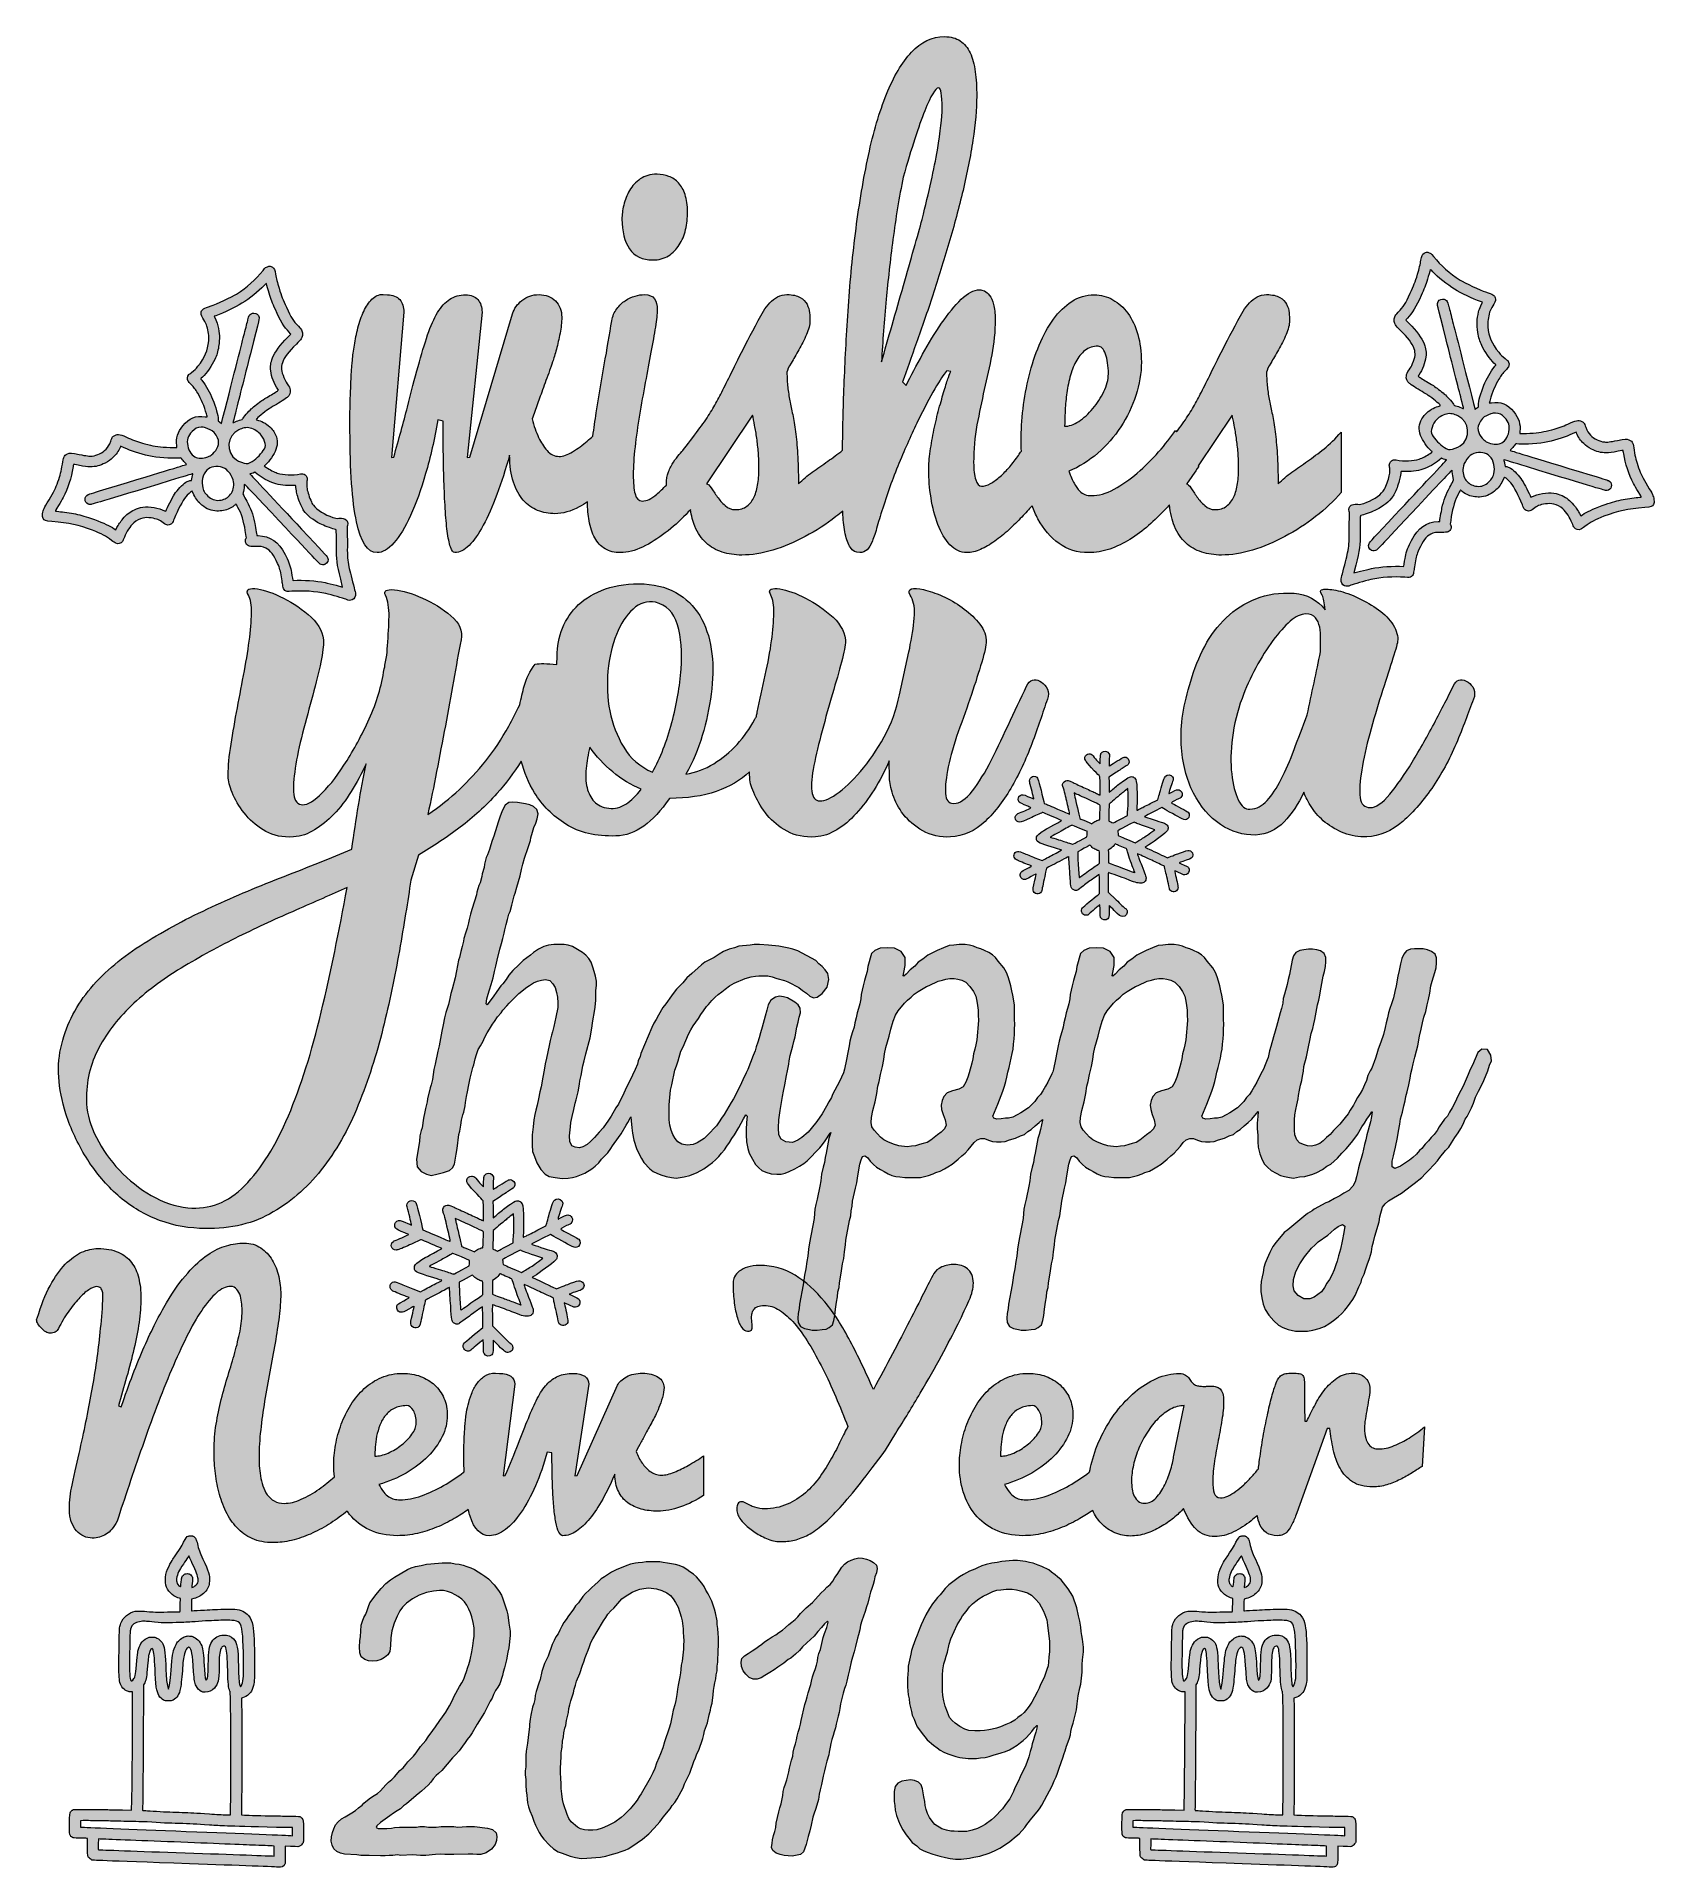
# Model space of a CAD drawing. Header units: inches. Extents: x 0.59 to 5.41, y -5.72 to -0.28.
import ezdxf

# ---------------------------------------------------------------- set-up
doc = ezdxf.new("R2010")
doc.units = ezdxf.units.IN
doc.header["$MEASUREMENT"] = 0
doc.layers.add('Layer 1', color=7, linetype='Continuous')

# ---------------------------------------------------------------- blocks, each defined once
blk = doc.blocks.new('block 2')
at = {"layer": 'Layer 1', "lineweight": 0}
for points, knots in [([(1.6069, -1.8126), (1.6233, -1.8126), (1.64, -1.8029), (1.657, -1.7834), (1.6741, -1.764), (1.6906, -1.7368), (1.7066, -1.7019), (1.7226, -1.667), (1.7376, -1.6254), (1.7516, -1.5772), (1.7656, -1.529), (1.7778, -1.4758), (1.7881, -1.4177), (1.7881, -1.4177), (1.8036, -1.4217), (1.8036, -1.4217), (1.8036, -1.4505), (1.8037, -1.4801), (1.8041, -1.5104), (1.8045, -1.5408), (1.8051, -1.5704), (1.806, -1.5992), (1.8069, -1.6279), (1.8081, -1.6553), (1.8097, -1.6811), (1.8113, -1.7069), (1.8133, -1.7296), (1.8158, -1.749), (1.8183, -1.7685), (1.8214, -1.7839), (1.8252, -1.7954), (1.8289, -1.8069), (1.8332, -1.8126), (1.8382, -1.8126), (1.8524, -1.8126), (1.8666, -1.8054), (1.8808, -1.791), (1.895, -1.7766), (1.9091, -1.7566), (1.9229, -1.7311), (1.9368, -1.7055), (1.9503, -1.675), (1.9634, -1.6395), (1.9766, -1.6041), (1.9892, -1.5651), (2.0013, -1.5224), (2.0016, -1.5539), (2.0054, -1.5807), (2.0127, -1.6028), (2.02, -1.6249), (2.0298, -1.6429), (2.042, -1.6567), (2.0543, -1.6706), (2.0685, -1.6807), (2.0847, -1.6871), (2.1008, -1.6935), (2.118, -1.6967), (2.1361, -1.6967), (2.1592, -1.6967), (2.1833, -1.69), (2.2083, -1.6767), (2.2166, -1.6723), (2.2248, -1.6672), (2.2329, -1.6618), (2.2333, -1.6818), (2.2347, -1.7007), (2.2376, -1.7179), (2.241, -1.7379), (2.2466, -1.7548), (2.2544, -1.7686), (2.2622, -1.7825), (2.2724, -1.7933), (2.285, -1.801), (2.2976, -1.8087), (2.3132, -1.8126), (2.3317, -1.8126), (2.3523, -1.8126), (2.374, -1.807), (2.3969, -1.7958), (2.4199, -1.7846), (2.4423, -1.7706), (2.4643, -1.7538), (2.4864, -1.7371), (2.5069, -1.7187), (2.5259, -1.6987), (2.5305, -1.6938), (2.535, -1.689), (2.5393, -1.6843), (2.5419, -1.7031), (2.5462, -1.7198), (2.5523, -1.7343), (2.5608, -1.7545), (2.5719, -1.7709), (2.5856, -1.7834), (2.5993, -1.7959), (2.6152, -1.8051), (2.6333, -1.811), (2.6514, -1.8168), (2.6709, -1.8198), (2.6919, -1.8198), (2.721, -1.8198), (2.7518, -1.8148), (2.7843, -1.805), (2.8169, -1.7951), (2.849, -1.7817), (2.8808, -1.7646), (2.9126, -1.7476), (2.943, -1.7279), (2.9719, -1.7055), (2.9788, -1.7001), (2.9855, -1.6947), (2.992, -1.6892), (2.9922, -1.6927), (2.9923, -1.6964), (2.9924, -1.6999), (2.9935, -1.7212), (2.9958, -1.7402), (2.9994, -1.757), (3.0029, -1.7738), (3.0081, -1.7873), (3.0148, -1.7974), (3.0216, -1.8075), (3.0308, -1.8126), (3.0425, -1.8126), (3.0514, -1.8126), (3.0587, -1.8097), (3.0644, -1.8038), (3.07, -1.7979), (3.0753, -1.7893), (3.0801, -1.7778), (3.0849, -1.7664), (3.0898, -1.7517), (3.0948, -1.7339), (3.0997, -1.716), (3.1061, -1.6951), (3.1139, -1.6711), (3.1296, -1.6226), (3.1471, -1.5756), (3.1664, -1.53), (3.1858, -1.4845), (3.2045, -1.4434), (3.2226, -1.4069), (3.2408, -1.3704), (3.257, -1.3402), (3.2714, -1.3162), (3.2858, -1.2922), (3.296, -1.2773), (3.302, -1.2714), (3.302, -1.2714), (3.3132, -1.2738), (3.3132, -1.2738), (3.3122, -1.2754), (3.3098, -1.2813), (3.3063, -1.2914), (3.3027, -1.3016), (3.2986, -1.3146), (3.2938, -1.3306), (3.289, -1.3466), (3.2838, -1.3647), (3.2783, -1.3849), (3.2728, -1.4052), (3.2679, -1.426), (3.2634, -1.4473), (3.259, -1.4686), (3.2552, -1.4898), (3.2522, -1.5108), (3.2492, -1.5319), (3.2477, -1.5509), (3.2477, -1.568), (3.2477, -1.5936), (3.25, -1.6207), (3.2546, -1.6495), (3.2592, -1.6783), (3.2661, -1.7048), (3.2754, -1.7291), (3.2846, -1.7533), (3.2964, -1.7733), (3.3108, -1.789), (3.3252, -1.8047), (3.3422, -1.8126), (3.3617, -1.8126), (3.3745, -1.8126), (3.3879, -1.8094), (3.402, -1.803), (3.416, -1.7966), (3.43, -1.7885), (3.4441, -1.7786), (3.4581, -1.7688), (3.472, -1.7574), (3.4859, -1.7446), (3.4997, -1.7319), (3.5126, -1.7192), (3.5245, -1.7067), (3.5356, -1.695), (3.5458, -1.6839), (3.555, -1.6733), (3.5603, -1.687), (3.5661, -1.7001), (3.5727, -1.7123), (3.5894, -1.7429), (3.6103, -1.7673), (3.6354, -1.7854), (3.6604, -1.8035), (3.6896, -1.8126), (3.723, -1.8126), (3.7443, -1.8126), (3.7654, -1.809), (3.7862, -1.8018), (3.8069, -1.7946), (3.827, -1.785), (3.8464, -1.773), (3.8657, -1.761), (3.8842, -1.7473), (3.9018, -1.7319), (3.9194, -1.7164), (3.9358, -1.7007), (3.9511, -1.6847), (3.9555, -1.68), (3.9599, -1.6749), (3.9642, -1.67), (3.9665, -1.6947), (3.9712, -1.7163), (3.9788, -1.7343), (3.9873, -1.7545), (3.9984, -1.7709), (4.0121, -1.7834), (4.0258, -1.7959), (4.0417, -1.8051), (4.0598, -1.811), (4.0779, -1.8168), (4.0975, -1.8198), (4.1184, -1.8198), (4.1475, -1.8198), (4.1784, -1.8148), (4.2109, -1.805), (4.2434, -1.7951), (4.2755, -1.7817), (4.3073, -1.7646), (4.3391, -1.7476), (4.3695, -1.7279), (4.3985, -1.7055), (4.4274, -1.6831), (4.4529, -1.6591), (4.4749, -1.6335), (4.4749, -1.6335), (4.4744, -1.4545), (4.4744, -1.4545), (4.4573, -1.4737), (4.4404, -1.4901), (4.4235, -1.5036), (4.4066, -1.5172), (4.3902, -1.5296), (4.3742, -1.5408), (4.3582, -1.552), (4.3428, -1.5628), (4.3281, -1.5732), (4.3134, -1.5836), (4.2996, -1.5952), (4.2868, -1.608), (4.2868, -1.5739), (4.286, -1.5443), (4.2844, -1.5192), (4.2828, -1.4942), (4.2807, -1.4721), (4.278, -1.4529), (4.2754, -1.4337), (4.2726, -1.4168), (4.2698, -1.4021), (4.2669, -1.3875), (4.2642, -1.3736), (4.2615, -1.3606), (4.2588, -1.3475), (4.2567, -1.3342), (4.2551, -1.3206), (4.2535, -1.307), (4.2527, -1.292), (4.2527, -1.2754), (4.2538, -1.2696), (4.2579, -1.2607), (4.2652, -1.2487), (4.2725, -1.2367), (4.2802, -1.2235), (4.2884, -1.2091), (4.2966, -1.1947), (4.304, -1.1798), (4.3108, -1.1643), (4.3175, -1.1489), (4.3209, -1.1348), (4.3209, -1.122), (4.3209, -1.1156), (4.3206, -1.108), (4.3199, -1.0992), (4.3191, -1.0904), (4.3167, -1.082), (4.3124, -1.074), (4.3081, -1.066), (4.3014, -1.0592), (4.2921, -1.0536), (4.2829, -1.048), (4.2698, -1.0452), (4.2527, -1.0452), (4.2424, -1.0452), (4.2331, -1.0475), (4.2247, -1.052), (4.2164, -1.0566), (4.2087, -1.0624), (4.2018, -1.0696), (4.1949, -1.0768), (4.1886, -1.0849), (4.1829, -1.094), (4.1772, -1.1031), (4.1721, -1.1124), (4.1674, -1.122), (4.1447, -1.1646), (4.1262, -1.2002), (4.112, -1.2287), (4.0978, -1.2572), (4.0857, -1.2813), (4.0758, -1.301), (4.0658, -1.3207), (4.0572, -1.3378), (4.0499, -1.3522), (4.0427, -1.3666), (4.0346, -1.3808), (4.0257, -1.3949), (4.0168, -1.4091), (4.0062, -1.4247), (3.9937, -1.4417), (3.991, -1.4454), (3.9881, -1.4494), (3.985, -1.4535), (3.985, -1.4535), (3.982, -1.4489), (3.982, -1.4489), (3.9681, -1.4691), (3.9513, -1.4906), (3.9314, -1.5132), (3.9115, -1.5359), (3.8903, -1.5568), (3.868, -1.576), (3.8456, -1.5952), (3.8226, -1.6112), (3.799, -1.6239), (3.7753, -1.6367), (3.7529, -1.6431), (3.7315, -1.6431), (3.7248, -1.6431), (3.7185, -1.6421), (3.7126, -1.6399), (3.7068, -1.6378), (3.7012, -1.6341), (3.6958, -1.6287), (3.6905, -1.6234), (3.6853, -1.616), (3.6801, -1.6064), (3.675, -1.5968), (3.6697, -1.5848), (3.6644, -1.5704), (3.6953, -1.5576), (3.724, -1.5398), (3.7505, -1.5168), (3.7769, -1.4939), (3.7998, -1.4678), (3.8189, -1.4385), (3.8381, -1.4092), (3.8531, -1.378), (3.864, -1.345), (3.8748, -1.3119), (3.8802, -1.2789), (3.8802, -1.2459), (3.8802, -1.2155), (3.8767, -1.188), (3.8696, -1.1635), (3.8625, -1.139), (3.8526, -1.1181), (3.84, -1.1008), (3.8274, -1.0835), (3.8125, -1.07), (3.7955, -1.0604), (3.7784, -1.0508), (3.76, -1.046), (3.7401, -1.046), (3.7156, -1.046), (3.6933, -1.0526), (3.6732, -1.0656), (3.6531, -1.0787), (3.635, -1.0963), (3.6188, -1.1184), (3.6027, -1.1405), (3.5885, -1.1661), (3.5765, -1.1951), (3.5644, -1.2242), (3.5544, -1.2547), (3.5464, -1.2866), (3.5384, -1.3186), (3.5324, -1.3512), (3.5285, -1.3845), (3.5246, -1.4179), (3.5227, -1.4494), (3.5227, -1.4793), (3.5227, -1.4898), (3.5229, -1.5003), (3.5234, -1.5106), (3.5205, -1.5148), (3.5176, -1.5192), (3.5147, -1.5232), (3.5065, -1.535), (3.4978, -1.5463), (3.4886, -1.5572), (3.4793, -1.5681), (3.4699, -1.5779), (3.4603, -1.5864), (3.4507, -1.5949), (3.4411, -1.6018), (3.4315, -1.6072), (3.4219, -1.6125), (3.4129, -1.6152), (3.4044, -1.6152), (3.3976, -1.6152), (3.3921, -1.6088), (3.3878, -1.596), (3.3836, -1.5832), (3.3814, -1.5661), (3.3814, -1.5448), (3.3814, -1.5059), (3.3847, -1.4686), (3.3913, -1.4329), (3.3979, -1.3972), (3.4052, -1.3622), (3.4131, -1.3278), (3.4211, -1.2934), (3.4285, -1.2591), (3.4353, -1.2247), (3.442, -1.1903), (3.4454, -1.155), (3.4454, -1.1188), (3.4454, -1.1007), (3.4438, -1.0859), (3.4406, -1.0744), (3.4374, -1.063), (3.4334, -1.054), (3.4286, -1.0476), (3.4238, -1.0412), (3.4187, -1.0368), (3.4134, -1.0344), (3.4081, -1.032), (3.4033, -1.0308), (3.399, -1.0308), (3.382, -1.0308), (3.3638, -1.0403), (3.3444, -1.0592), (3.325, -1.0781), (3.3056, -1.1019), (3.2861, -1.1304), (3.2665, -1.1589), (3.2477, -1.1896), (3.2296, -1.2227), (3.2115, -1.2557), (3.1951, -1.2866), (3.1805, -1.3154), (3.1805, -1.3154), (3.1699, -1.3042), (3.1699, -1.3042), (3.182, -1.2706), (3.1959, -1.2317), (3.2117, -1.1875), (3.2275, -1.1433), (3.2436, -1.0963), (3.2599, -1.0464), (3.2763, -0.9966), (3.2923, -0.9452), (3.3079, -0.8922), (3.3235, -0.8391), (3.3375, -0.7868), (3.3498, -0.7351), (3.362, -0.6834), (3.3719, -0.6336), (3.3793, -0.5856), (3.3868, -0.5377), (3.3905, -0.494), (3.3905, -0.4545), (3.3905, -0.4279), (3.3891, -0.4038), (3.3862, -0.3822), (3.3834, -0.3606), (3.3783, -0.3421), (3.371, -0.3266), (3.3638, -0.3112), (3.354, -0.2992), (3.3417, -0.2907), (3.3295, -0.2821), (3.3138, -0.2779), (3.2946, -0.2779), (3.2576, -0.2779), (3.2249, -0.2933), (3.1965, -0.3242), (3.1681, -0.3552), (3.1433, -0.3969), (3.1222, -0.4493), (3.1011, -0.5018), (3.0831, -0.5626), (3.0684, -0.6316), (3.0536, -0.7006), (3.0414, -0.7731), (3.0316, -0.849), (3.0218, -0.9249), (3.0143, -1.0018), (3.009, -1.0796), (3.0036, -1.1574), (2.9995, -1.2315), (2.9967, -1.3018), (2.9939, -1.3722), (2.9922, -1.4362), (2.9916, -1.4941), (2.9916, -1.4988), (2.9916, -1.5033), (2.9915, -1.5079), (2.9766, -1.5198), (2.9619, -1.5308), (2.9477, -1.5408), (2.9317, -1.552), (2.9163, -1.5628), (2.9016, -1.5732), (2.8868, -1.5836), (2.8731, -1.5952), (2.8603, -1.608), (2.8603, -1.5739), (2.8595, -1.5443), (2.8579, -1.5192), (2.8563, -1.4942), (2.8542, -1.4721), (2.8515, -1.4529), (2.8488, -1.4337), (2.8461, -1.4168), (2.8432, -1.4021), (2.8404, -1.3875), (2.8376, -1.3736), (2.835, -1.3606), (2.8323, -1.3475), (2.8302, -1.3342), (2.8286, -1.3206), (2.827, -1.307), (2.8262, -1.292), (2.8262, -1.2754), (2.8272, -1.2696), (2.8314, -1.2607), (2.8387, -1.2487), (2.846, -1.2367), (2.8537, -1.2235), (2.8619, -1.2091), (2.87, -1.1947), (2.8775, -1.1798), (2.8843, -1.1643), (2.891, -1.1489), (2.8944, -1.1348), (2.8944, -1.122), (2.8944, -1.1156), (2.894, -1.108), (2.8933, -1.0992), (2.8926, -1.0904), (2.8901, -1.082), (2.8859, -1.074), (2.8816, -1.066), (2.8749, -1.0592), (2.8656, -1.0536), (2.8564, -1.048), (2.8432, -1.0452), (2.8262, -1.0452), (2.8159, -1.0452), (2.8065, -1.0475), (2.7982, -1.052), (2.7899, -1.0566), (2.7822, -1.0624), (2.7753, -1.0696), (2.7684, -1.0768), (2.7621, -1.0849), (2.7564, -1.094), (2.7507, -1.1031), (2.7455, -1.1124), (2.7409, -1.122), (2.7182, -1.1646), (2.6997, -1.2002), (2.6855, -1.2287), (2.6713, -1.2572), (2.6592, -1.2813), (2.6493, -1.301), (2.6393, -1.3207), (2.6307, -1.3378), (2.6234, -1.3522), (2.6161, -1.3666), (2.608, -1.3808), (2.5992, -1.3949), (2.5903, -1.4091), (2.5796, -1.4247), (2.5672, -1.4417), (2.5548, -1.4588), (2.5386, -1.4801), (2.5187, -1.5056), (2.5159, -1.5094), (2.5116, -1.5144), (2.5059, -1.5208), (2.5002, -1.5272), (2.4945, -1.5347), (2.4889, -1.5432), (2.4832, -1.5517), (2.4782, -1.5615), (2.4739, -1.5724), (2.4697, -1.5833), (2.4675, -1.5952), (2.4675, -1.608), (2.4675, -1.6092), (2.4676, -1.6103), (2.4676, -1.6115), (2.4579, -1.6217), (2.4483, -1.631), (2.4388, -1.6391), (2.4231, -1.6525), (2.4089, -1.6591), (2.3961, -1.6591), (2.3851, -1.6591), (2.3778, -1.6521), (2.3743, -1.6379), (2.3707, -1.6238), (2.369, -1.6048), (2.369, -1.5808), (2.369, -1.5563), (2.3707, -1.5287), (2.3743, -1.4981), (2.3778, -1.4674), (2.3823, -1.436), (2.3876, -1.4037), (2.3929, -1.3715), (2.3986, -1.3393), (2.4047, -1.307), (2.4107, -1.2748), (2.4164, -1.2447), (2.4217, -1.2167), (2.427, -1.1887), (2.4315, -1.1637), (2.435, -1.1416), (2.4386, -1.1194), (2.4404, -1.1025), (2.4404, -1.0908), (2.4404, -1.0769), (2.4377, -1.0659), (2.4324, -1.0576), (2.427, -1.0494), (2.4169, -1.0452), (2.402, -1.0452), (2.3938, -1.0452), (2.3847, -1.0467), (2.3746, -1.0496), (2.3644, -1.0526), (2.3547, -1.0571), (2.3452, -1.0632), (2.3358, -1.0693), (2.3274, -1.0773), (2.3199, -1.0872), (2.3125, -1.0971), (2.3075, -1.1089), (2.305, -1.1228), (2.2986, -1.1627), (2.2912, -1.2064), (2.2829, -1.2539), (2.2745, -1.3013), (2.2666, -1.3489), (2.2592, -1.3965), (2.2555, -1.42), (2.2521, -1.4431), (2.249, -1.4659), (2.2433, -1.471), (2.2376, -1.4762), (2.232, -1.4809), (2.2185, -1.4926), (2.2041, -1.5031), (2.1888, -1.5124), (2.1736, -1.5218), (2.1601, -1.5264), (2.1483, -1.5264), (2.1345, -1.5264), (2.1226, -1.5206), (2.1126, -1.5088), (2.1027, -1.4971), (2.0943, -1.4843), (2.0876, -1.4705), (2.0798, -1.454), (2.0734, -1.4353), (2.0684, -1.4145), (2.073, -1.4007), (2.0784, -1.3857), (2.0844, -1.3698), (2.0894, -1.3559), (2.0951, -1.3399), (2.1017, -1.3218), (2.1083, -1.3037), (2.1155, -1.284), (2.1233, -1.2627), (2.1237, -1.2616), (2.1256, -1.2559), (2.1292, -1.2455), (2.1327, -1.2351), (2.1364, -1.2226), (2.1404, -1.2079), (2.1443, -1.1932), (2.1479, -1.1774), (2.1513, -1.1603), (2.1546, -1.1433), (2.1563, -1.1273), (2.1563, -1.1124), (2.1563, -1.0927), (2.1501, -1.0765), (2.1377, -1.064), (2.1253, -1.0515), (2.1089, -1.0452), (2.0887, -1.0452), (2.0691, -1.0452), (2.0522, -1.051), (2.038, -1.0624), (2.0238, -1.0739), (2.0146, -1.0871), (2.0103, -1.102), (2.0103, -1.102), (1.883, -1.5288), (1.883, -1.5288), (1.883, -1.5288), (1.8755, -1.5296), (1.8755, -1.5296), (1.8755, -1.5296), (1.9192, -1.0972), (1.9192, -1.0972), (1.9192, -1.0817), (1.915, -1.0693), (1.9067, -1.06), (1.8983, -1.0507), (1.8863, -1.046), (1.8707, -1.046), (1.8522, -1.046), (1.8363, -1.0504), (1.823, -1.0592), (1.8097, -1.068), (1.7977, -1.0812), (1.7871, -1.0988), (1.7764, -1.1164), (1.7665, -1.1385), (1.7575, -1.1651), (1.7484, -1.1918), (1.739, -1.223), (1.7292, -1.2587), (1.7195, -1.2944), (1.7088, -1.3347), (1.6973, -1.3798), (1.6857, -1.4248), (1.6721, -1.4745), (1.6565, -1.5288), (1.6565, -1.5288), (1.6496, -1.5296), (1.6496, -1.5296), (1.6496, -1.5296), (1.6869, -1.0972), (1.6869, -1.0972), (1.6869, -1.0817), (1.6827, -1.0693), (1.6744, -1.06), (1.666, -1.0507), (1.654, -1.046), (1.6384, -1.046), (1.6384, -1.046), (1.6256, -1.0444), (1.6256, -1.0444), (1.6124, -1.0444), (1.6012, -1.0492), (1.5917, -1.0588), (1.5823, -1.0684), (1.5742, -1.0805), (1.5672, -1.0952), (1.5603, -1.1099), (1.5546, -1.1261), (1.5502, -1.144), (1.5457, -1.1618), (1.5422, -1.179), (1.5395, -1.1955), (1.5369, -1.212), (1.5349, -1.2268), (1.5337, -1.2399), (1.5324, -1.2529), (1.5316, -1.2621), (1.5313, -1.2674), (1.5302, -1.2888), (1.5293, -1.307), (1.5286, -1.3222), (1.5279, -1.3374), (1.5274, -1.3515), (1.527, -1.3646), (1.5266, -1.3776), (1.5265, -1.3907), (1.5265, -1.4037), (1.5265, -1.4168), (1.5265, -1.4318), (1.5265, -1.4489), (1.5265, -1.5688), (1.533, -1.6594), (1.5459, -1.7207), (1.5589, -1.7819), (1.5792, -1.8126), (1.6069, -1.8126)], [0, 0, 0, 0, 1, 1, 1, 2, 2, 2, 3, 3, 3, 4, 4, 4, 5, 5, 5, 6, 6, 6, 7, 7, 7, 8, 8, 8, 9, 9, 9, 10, 10, 10, 11, 11, 11, 12, 12, 12, 13, 13, 13, 14, 14, 14, 15, 15, 15, 16, 16, 16, 17, 17, 17, 18, 18, 18, 19, 19, 19, 20, 20, 20, 21, 21, 21, 22, 22, 22, 23, 23, 23, 24, 24, 24, 25, 25, 25, 26, 26, 26, 27, 27, 27, 28, 28, 28, 29, 29, 29, 30, 30, 30, 31, 31, 31, 32, 32, 32, 33, 33, 33, 34, 34, 34, 35, 35, 35, 36, 36, 36, 37, 37, 37, 38, 38, 38, 39, 39, 39, 40, 40, 40, 41, 41, 41, 42, 42, 42, 43, 43, 43, 44, 44, 44, 45, 45, 45, 46, 46, 46, 47, 47, 47, 48, 48, 48, 49, 49, 49, 50, 50, 50, 51, 51, 51, 52, 52, 52, 53, 53, 53, 54, 54, 54, 55, 55, 55, 56, 56, 56, 57, 57, 57, 58, 58, 58, 59, 59, 59, 60, 60, 60, 61, 61, 61, 62, 62, 62, 63, 63, 63, 64, 64, 64, 65, 65, 65, 66, 66, 66, 67, 67, 67, 68, 68, 68, 69, 69, 69, 70, 70, 70, 71, 71, 71, 72, 72, 72, 73, 73, 73, 74, 74, 74, 75, 75, 75, 76, 76, 76, 77, 77, 77, 78, 78, 78, 79, 79, 79, 80, 80, 80, 81, 81, 81, 82, 82, 82, 83, 83, 83, 84, 84, 84, 85, 85, 85, 86, 86, 86, 87, 87, 87, 88, 88, 88, 89, 89, 89, 90, 90, 90, 91, 91, 91, 92, 92, 92, 93, 93, 93, 94, 94, 94, 95, 95, 95, 96, 96, 96, 97, 97, 97, 98, 98, 98, 99, 99, 99, 100, 100, 100, 101, 101, 101, 102, 102, 102, 103, 103, 103, 104, 104, 104, 105, 105, 105, 106, 106, 106, 107, 107, 107, 108, 108, 108, 109, 109, 109, 110, 110, 110, 111, 111, 111, 112, 112, 112, 113, 113, 113, 114, 114, 114, 115, 115, 115, 116, 116, 116, 117, 117, 117, 118, 118, 118, 119, 119, 119, 120, 120, 120, 121, 121, 121, 122, 122, 122, 123, 123, 123, 124, 124, 124, 125, 125, 125, 126, 126, 126, 127, 127, 127, 128, 128, 128, 129, 129, 129, 130, 130, 130, 131, 131, 131, 132, 132, 132, 133, 133, 133, 134, 134, 134, 135, 135, 135, 136, 136, 136, 137, 137, 137, 138, 138, 138, 139, 139, 139, 140, 140, 140, 141, 141, 141, 142, 142, 142, 143, 143, 143, 144, 144, 144, 145, 145, 145, 146, 146, 146, 147, 147, 147, 148, 148, 148, 149, 149, 149, 150, 150, 150, 151, 151, 151, 152, 152, 152, 153, 153, 153, 154, 154, 154, 155, 155, 155, 156, 156, 156, 157, 157, 157, 158, 158, 158, 159, 159, 159, 160, 160, 160, 161, 161, 161, 162, 162, 162, 163, 163, 163, 164, 164, 164, 165, 165, 165, 166, 166, 166, 167, 167, 167, 168, 168, 168, 169, 169, 169, 170, 170, 170, 171, 171, 171, 172, 172, 172, 173, 173, 173, 174, 174, 174, 175, 175, 175, 176, 176, 176, 177, 177, 177, 178, 178, 178, 179, 179, 179, 180, 180, 180, 181, 181, 181, 182, 182, 182, 183, 183, 183, 184, 184, 184, 185, 185, 185, 186, 186, 186, 187, 187, 187, 188, 188, 188, 189, 189, 189, 190, 190, 190, 191, 191, 191, 192, 192, 192, 193, 193, 193, 194, 194, 194, 195, 195, 195, 196, 196, 196, 197, 197, 197, 198, 198, 198, 199, 199, 199, 200, 200, 200, 201, 201, 201, 202, 202, 202, 203, 203, 203, 204, 204, 204, 205, 205, 205, 206, 206, 206, 207, 207, 207, 208, 208, 208, 209, 209, 209, 210, 210, 210, 211, 211, 211, 212, 212, 212, 213, 213, 213, 214, 214, 214, 215, 215, 215, 216, 216, 216, 217, 217, 217, 218, 218, 218, 219, 219, 219, 220, 220, 220, 221, 221, 221, 222, 222, 222, 223, 223, 223, 224, 224, 224, 225, 225, 225, 226, 226, 226, 227, 227, 227, 228, 228, 228, 229, 229, 229, 230, 230, 230, 231, 231, 231, 232, 232, 232, 233, 233, 233, 234, 234, 234, 235, 235, 235, 236, 236, 236, 237, 237, 237, 238, 238, 238, 239, 239, 239, 240, 240, 240, 241, 241, 241, 242, 242, 242, 243, 243, 243, 244, 244, 244, 245, 245, 245, 246, 246, 246, 247, 247, 247, 248, 248, 248, 249, 249, 249, 250, 250, 250, 251, 251, 251, 252, 252, 252, 253, 253, 253, 254, 254, 254, 255, 255, 255, 256, 256, 256, 257, 257, 257, 258, 258, 258, 259, 259, 259, 260, 260, 260, 261, 261, 261, 262, 262, 262, 263, 263, 263, 264, 264, 264, 265, 265, 265, 266, 266, 266, 267, 267, 267, 268, 268, 268, 268]), ([(3.1214, -1.0588), (3.1239, -1.0316), (3.1268, -1.003), (3.1302, -0.9729), (3.1336, -0.9428), (3.1373, -0.9121), (3.1414, -0.881), (3.1455, -0.8498), (3.1501, -0.8185), (3.1552, -0.7871), (3.1604, -0.7556), (3.166, -0.7252), (3.172, -0.6959), (3.1965, -0.6096), (3.2179, -0.5438), (3.236, -0.4985), (3.2541, -0.4532), (3.2677, -0.4306), (3.277, -0.4306), (3.2841, -0.4306), (3.2877, -0.4508), (3.2877, -0.4913), (3.2877, -0.5179), (3.2829, -0.5592), (3.2735, -0.6152), (3.2641, -0.6711), (3.2489, -0.7399), (3.228, -0.8214), (3.2216, -0.8454), (3.2135, -0.8746), (3.2037, -0.9089), (3.194, -0.9433), (3.1836, -0.9798), (3.1726, -1.0185), (3.1615, -1.0571), (3.1503, -1.0961), (3.139, -1.1356), (3.1276, -1.175), (3.1171, -1.2115), (3.1075, -1.2451), (3.1107, -1.1843), (3.1153, -1.1222), (3.1214, -1.0588)], [0, 0, 0, 0, 1, 1, 1, 2, 2, 2, 3, 3, 3, 4, 4, 4, 5, 5, 5, 6, 6, 6, 7, 7, 7, 8, 8, 8, 9, 9, 9, 10, 10, 10, 11, 11, 11, 12, 12, 12, 13, 13, 13, 14, 14, 14, 14]), ([(3.6532, -1.3945), (3.6539, -1.378), (3.6554, -1.361), (3.6577, -1.3434), (3.6601, -1.3258), (3.6634, -1.3083), (3.6679, -1.291), (3.6723, -1.2737), (3.6782, -1.2583), (3.6855, -1.2447), (3.6927, -1.2311), (3.7018, -1.22), (3.7126, -1.2115), (3.7235, -1.203), (3.7365, -1.1987), (3.7518, -1.1987), (3.7603, -1.1987), (3.7675, -1.2064), (3.7734, -1.2219), (3.7792, -1.2373), (3.7822, -1.2571), (3.7822, -1.281), (3.7822, -1.2981), (3.7777, -1.3157), (3.7688, -1.3338), (3.76, -1.3519), (3.749, -1.3687), (3.7361, -1.3841), (3.7231, -1.3996), (3.7091, -1.4123), (3.694, -1.4221), (3.6789, -1.432), (3.6649, -1.4369), (3.6521, -1.4369), (3.6521, -1.4252), (3.6525, -1.4111), (3.6532, -1.3945)], [0, 0, 0, 0, 1, 1, 1, 2, 2, 2, 3, 3, 3, 4, 4, 4, 5, 5, 5, 6, 6, 6, 7, 7, 7, 8, 8, 8, 9, 9, 9, 10, 10, 10, 11, 11, 11, 12, 12, 12, 12]), ([(2.7239, -1.4033), (2.7256, -1.4119), (2.7277, -1.4221), (2.73, -1.4341), (2.7323, -1.4461), (2.7344, -1.4589), (2.7364, -1.4725), (2.7383, -1.4861), (2.7399, -1.5003), (2.7412, -1.5152), (2.7424, -1.5302), (2.743, -1.5448), (2.743, -1.5592), (2.743, -1.5757), (2.742, -1.5916), (2.7399, -1.6068), (2.7377, -1.6219), (2.734, -1.6353), (2.7287, -1.6467), (2.7233, -1.6582), (2.7161, -1.6674), (2.7071, -1.6743), (2.698, -1.6812), (2.6866, -1.6847), (2.6727, -1.6847), (2.6613, -1.6847), (2.6512, -1.6807), (2.6423, -1.6727), (2.6334, -1.6647), (2.6256, -1.6559), (2.6189, -1.6463), (2.6121, -1.6367), (2.6062, -1.6279), (2.601, -1.6199), (2.5959, -1.612), (2.5912, -1.608), (2.5869, -1.608), (2.5869, -1.608), (2.7239, -1.4033), (2.7239, -1.4033)], [0, 0, 0, 0, 1, 1, 1, 2, 2, 2, 3, 3, 3, 4, 4, 4, 5, 5, 5, 6, 6, 6, 7, 7, 7, 8, 8, 8, 9, 9, 9, 10, 10, 10, 11, 11, 11, 12, 12, 12, 13, 13, 13, 13]), ([(4.1504, -1.4033), (4.1522, -1.4119), (4.1542, -1.4221), (4.1565, -1.4341), (4.1588, -1.4461), (4.161, -1.4589), (4.1629, -1.4725), (4.1649, -1.4861), (4.1665, -1.5003), (4.1677, -1.5152), (4.169, -1.5302), (4.1696, -1.5448), (4.1696, -1.5592), (4.1696, -1.5757), (4.1685, -1.5916), (4.1664, -1.6068), (4.1642, -1.6219), (4.1605, -1.6353), (4.1552, -1.6467), (4.1499, -1.6582), (4.1427, -1.6674), (4.1336, -1.6743), (4.1245, -1.6812), (4.1131, -1.6847), (4.0992, -1.6847), (4.0879, -1.6847), (4.0777, -1.6807), (4.0689, -1.6727), (4.06, -1.6647), (4.0522, -1.6559), (4.0454, -1.6463), (4.0387, -1.6367), (4.0327, -1.6279), (4.0276, -1.6199), (4.0228, -1.6126), (4.0185, -1.6088), (4.0145, -1.6082), (4.0268, -1.5915), (4.039, -1.5743), (4.0507, -1.556), (4.0507, -1.556), (4.0495, -1.5541), (4.0495, -1.5541), (4.0495, -1.5541), (4.1504, -1.4033), (4.1504, -1.4033)], [0, 0, 0, 0, 1, 1, 1, 2, 2, 2, 3, 3, 3, 4, 4, 4, 5, 5, 5, 6, 6, 6, 7, 7, 7, 8, 8, 8, 9, 9, 9, 10, 10, 10, 11, 11, 11, 12, 12, 12, 13, 13, 13, 14, 14, 14, 15, 15, 15, 15])]:
    blk.add_open_spline(points, degree=3, knots=knots, dxfattribs=at)
blk = doc.blocks.new('block 3')
at = {"layer": 'Layer 1', "lineweight": 0}
for points in [[(4.92, -3.3068), (4.9093, -3.2907), (4.8932, -3.2891), (4.8812, -3.2988), (4.8652, -3.3373), (4.8585, -3.3501), (4.8518, -3.3645), (4.8371, -3.3998), (4.8237, -3.4255), (4.8117, -3.4512), (4.805, -3.464), (4.797, -3.4768), (4.7903, -3.4881), (4.7823, -3.4977), (4.7662, -3.5202), (4.7596, -3.5314), (4.7515, -3.5426), (4.7422, -3.5522), (4.7342, -3.5619), (4.7248, -3.5715), (4.7141, -3.5843), (4.7074, -3.5907), (4.6981, -3.602), (4.6874, -3.6116), (4.678, -3.6196), (4.666, -3.6276), (4.6513, -3.6373), (4.6339, -3.6437), (4.6259, -3.6389), (4.6259, -3.6228), (4.6299, -3.6068), (4.6326, -3.5972), (4.6366, -3.5811), (4.6419, -3.5522), (4.6446, -3.533), (4.6486, -3.5121), (4.6513, -3.4961), (4.6566, -3.4768), (4.6606, -3.4576), (4.6647, -3.4432), (4.6673, -3.4303), (4.6713, -3.4159), (4.6753, -3.395), (4.6794, -3.3758), (4.682, -3.3613), (4.686, -3.3469), (4.6887, -3.3325), (4.6941, -3.3132), (4.6981, -3.2939), (4.7021, -3.2795), (4.7074, -3.2506), (4.7128, -3.2298), (4.7168, -3.2105), (4.7208, -3.1945), (4.7261, -3.1768), (4.7302, -3.1576), (4.7342, -3.1415), (4.7382, -3.1223), (4.7409, -3.1014), (4.7449, -3.087), (4.7529, -3.0613), (4.7569, -3.0469), (4.7582, -3.0325), (4.7582, -3.018), (4.7542, -3.0068), (4.7435, -2.9988), (4.7315, -2.9939), (4.7181, -2.9907), (4.6927, -2.9907), (4.6807, -2.9923), (4.6687, -2.9972), (4.6606, -3.0068), (4.6553, -3.0196), (4.6513, -3.0357), (4.6473, -3.0549), (4.6433, -3.0726), (4.6379, -3.1014), (4.6339, -3.1175), (4.6299, -3.1367), (4.6245, -3.1544), (4.6192, -3.1688), (4.6152, -3.1817), (4.6125, -3.1961), (4.6085, -3.2105), (4.6058, -3.225), (4.6005, -3.2458), (4.5925, -3.2683), (4.5844, -3.2891), (4.5804, -3.3036), (4.5764, -3.3164), (4.5657, -3.3453), (4.5604, -3.3533), (4.5537, -3.3678), (4.5497, -3.3822), (4.5443, -3.395), (4.5376, -3.4095), (4.531, -3.4207), (4.5229, -3.4335), (4.5149, -3.448), (4.5109, -3.456), (4.5016, -3.4704), (4.4949, -3.4817), (4.4869, -3.4929), (4.4708, -3.5121), (4.4574, -3.525), (4.4521, -3.5314), (4.4414, -3.5426), (4.4307, -3.5522), (4.4213, -3.5619), (4.4107, -3.5699), (4.3986, -3.5747), (4.3866, -3.5779), (4.3746, -3.5763), (4.3625, -3.5731), (4.3505, -3.5683), (4.3425, -3.5587), (4.3371, -3.5442), (4.3358, -3.5298), (4.3358, -3.4993), (4.3371, -3.4849), (4.3398, -3.4688), (4.3425, -3.4544), (4.3465, -3.4367), (4.3478, -3.4271), (4.3505, -3.4111), (4.3532, -3.3966), (4.3572, -3.3822), (4.3598, -3.3694), (4.3625, -3.3549), (4.3639, -3.3405), (4.3719, -3.3116), (4.3772, -3.2827), (4.3812, -3.2635), (4.3852, -3.2426), (4.3906, -3.2282), (4.3933, -3.2137), (4.3959, -3.2009), (4.404, -3.1576), (4.408, -3.1431), (4.4107, -3.1287), (4.4133, -3.1159), (4.4213, -3.0726), (4.4254, -3.0581), (4.428, -3.0437), (4.4294, -3.0292), (4.4294, -3.0164), (4.424, -3.0052), (4.4133, -2.9972), (4.4026, -2.9939), (4.3893, -2.9923), (4.3772, -2.9923), (4.3639, -2.9939), (4.3518, -2.9956), (4.3398, -3.002), (4.3331, -3.0116), (4.3291, -3.0244), (4.3211, -3.0677), (4.3171, -3.0822), (4.3144, -3.0966), (4.3064, -3.1255), (4.3024, -3.1383), (4.301, -3.1528), (4.297, -3.1688), (4.293, -3.1817), (4.285, -3.2105), (4.2823, -3.2218), (4.2783, -3.2362), (4.273, -3.2522), (4.2649, -3.2811), (4.2609, -3.2939), (4.2572, -3.3141), (4.2542, -3.3212), (4.2489, -3.3357), (4.2435, -3.3485), (4.2355, -3.3629), (4.2235, -3.387), (4.2168, -3.3998), (4.2088, -3.4127), (4.2021, -3.4239), (4.1927, -3.4335), (4.1847, -3.4448), (4.166, -3.464), (4.1433, -3.4784), (4.1326, -3.4849), (4.1192, -3.4913), (4.1072, -3.4945), (4.0978, -3.4945), (4.0844, -3.4961), (4.0724, -3.4977), (4.063, -3.4945), (4.0604, -3.4881), (4.0751, -3.4528), (4.0898, -3.4143), (4.0951, -3.3998), (4.0992, -3.3854), (4.1018, -3.3726), (4.1045, -3.3581), (4.1085, -3.3437), (4.1152, -3.3164), (4.1179, -3.302), (4.1205, -3.2891), (4.1219, -3.2747), (4.1232, -3.2587), (4.1245, -3.2442), (4.1245, -3.2298), (4.1259, -3.2153), (4.1245, -3.2009), (4.1245, -3.1576), (4.1192, -3.1287), (4.1165, -3.1159), (4.1139, -3.1014), (4.1098, -3.087), (4.1058, -3.0742), (4.1005, -3.0613), (4.0925, -3.0469), (4.0764, -3.0276), (4.0684, -3.0164), (4.059, -3.0084), (4.0483, -3.002), (4.035, -2.9956), (4.0243, -2.9907), (4.0136, -2.9875), (4.0029, -2.9827), (3.9909, -2.9795), (3.9775, -2.9779), (3.9601, -2.9779), (3.9441, -2.9795), (3.9307, -2.9811), (3.9133, -2.9875), (3.8946, -2.9956), (3.8786, -3.0036), (3.8665, -3.01), (3.8518, -3.0212), (3.8385, -3.0308), (3.8278, -3.0421), (3.8144, -3.0533), (3.8024, -3.0661), (3.7957, -3.0726), (3.793, -3.071), (3.7957, -3.0613), (3.7997, -3.0405), (3.7997, -3.0164), (3.7877, -2.9988), (3.7676, -2.9891), (3.7462, -2.9875), (3.7248, -2.9891), (3.7088, -2.9956), (3.6994, -3.0052), (3.6887, -3.0437), (3.6861, -3.0581), (3.6821, -3.071), (3.678, -3.0854), (3.674, -3.1014), (3.6687, -3.1271), (3.6674, -3.1399), (3.6647, -3.1544), (3.6607, -3.1688), (3.6567, -3.1817), (3.654, -3.1961), (3.65, -3.2105), (3.6473, -3.2234), (3.6433, -3.2378), (3.6393, -3.2506), (3.6353, -3.2651), (3.6326, -3.2795), (3.6286, -3.2988), (3.6246, -3.3196), (3.6192, -3.3485), (3.6171, -3.3571), (3.6138, -3.3629), (3.6018, -3.387), (3.5951, -3.3998), (3.5871, -3.4127), (3.5804, -3.4239), (3.5711, -3.4335), (3.563, -3.4448), (3.5443, -3.464), (3.5216, -3.4784), (3.5109, -3.4849), (3.4975, -3.4913), (3.4855, -3.4945), (3.4761, -3.4945), (3.4628, -3.4961), (3.4507, -3.4977), (3.4414, -3.4945), (3.4387, -3.4881), (3.4534, -3.4528), (3.4681, -3.4143), (3.4735, -3.3998), (3.4775, -3.3854), (3.4802, -3.3726), (3.4828, -3.3581), (3.4868, -3.3437), (3.4935, -3.3164), (3.4962, -3.302), (3.4989, -3.2891), (3.5002, -3.2747), (3.5016, -3.2587), (3.5029, -3.2442), (3.5029, -3.2298), (3.5042, -3.2153), (3.5029, -3.2009), (3.5029, -3.1576), (3.4975, -3.1287), (3.4949, -3.1159), (3.4922, -3.1014), (3.4882, -3.087), (3.4842, -3.0742), (3.4788, -3.0613), (3.4708, -3.0469), (3.4548, -3.0276), (3.4467, -3.0164), (3.4374, -3.0084), (3.4267, -3.002), (3.4133, -2.9956), (3.4026, -2.9907), (3.3919, -2.9875), (3.3812, -2.9827), (3.3692, -2.9795), (3.3558, -2.9779), (3.3385, -2.9779), (3.3224, -2.9795), (3.309, -2.9811), (3.2917, -2.9875), (3.2729, -2.9956), (3.2569, -3.0036), (3.2449, -3.01), (3.2302, -3.0212), (3.2168, -3.0308), (3.2061, -3.0421), (3.1927, -3.0533), (3.1807, -3.0661), (3.174, -3.0726), (3.1714, -3.071), (3.174, -3.0613), (3.178, -3.0405), (3.178, -3.0164), (3.166, -2.9988), (3.1459, -2.9891), (3.1246, -2.9875), (3.1032, -2.9891), (3.0871, -2.9956), (3.0778, -3.0052), (3.0671, -3.0437), (3.0644, -3.0581), (3.0604, -3.071), (3.0564, -3.0854), (3.0524, -3.1014), (3.047, -3.1271), (3.0457, -3.1399), (3.043, -3.1544), (3.039, -3.1688), (3.035, -3.1817), (3.0323, -3.1961), (3.0283, -3.2105), (3.0256, -3.2234), (3.0216, -3.2378), (3.0176, -3.2506), (3.0136, -3.2651), (3.0109, -3.2795), (3.0069, -3.2988), (3.0029, -3.3196), (2.9976, -3.3485), (2.9947, -3.3601), (2.9882, -3.3726), (2.9828, -3.3854), (2.9614, -3.4239), (2.9588, -3.4335), (2.9507, -3.4464), (2.9441, -3.4592), (2.9307, -3.4817), (2.9146, -3.5041), (2.8986, -3.525), (2.8892, -3.5362), (2.8705, -3.5522), (2.8585, -3.5603), (2.8425, -3.5667), (2.8224, -3.5651), (2.809, -3.5571), (2.8024, -3.5442), (2.801, -3.5234), (2.8024, -3.4993), (2.8064, -3.472), (2.8104, -3.448), (2.813, -3.4303), (2.8157, -3.4143), (2.8197, -3.395), (2.8251, -3.3678), (2.8278, -3.3533), (2.8318, -3.3341), (2.8331, -3.3244), (2.8358, -3.3084), (2.8438, -3.2795), (2.8465, -3.2667), (2.8505, -3.2522), (2.8558, -3.2234), (2.8598, -3.2089), (2.8625, -3.1945), (2.8665, -3.1817), (2.8652, -3.1672), (2.8598, -3.1576), (2.8491, -3.1496), (2.8278, -3.1367), (2.8157, -3.1335), (2.8037, -3.1319), (2.7917, -3.1351), (2.7783, -3.1431), (2.7703, -3.1576), (2.7663, -3.1736), (2.7609, -3.1913), (2.7529, -3.2234), (2.7475, -3.241), (2.7435, -3.2554), (2.7395, -3.2683), (2.7342, -3.2827), (2.7315, -3.2939), (2.7261, -3.3084), (2.7101, -3.3501), (2.7048, -3.3597), (2.6954, -3.3806), (2.6874, -3.3982), (2.6673, -3.4367), (2.6606, -3.448), (2.6459, -3.472), (2.6393, -3.4833), (2.6312, -3.4945), (2.6246, -3.5057), (2.6165, -3.517), (2.6072, -3.5266), (2.5991, -3.5362), (2.5804, -3.5554), (2.559, -3.5683), (2.547, -3.5731), (2.5296, -3.5747), (2.5136, -3.5715), (2.5016, -3.5651), (2.4935, -3.5554), (2.4869, -3.5426), (2.4815, -3.5298), (2.4775, -3.5154), (2.4762, -3.4993), (2.4762, -3.4544), (2.4802, -3.4111), (2.4842, -3.395), (2.4922, -3.3517), (2.4976, -3.3389), (2.5029, -3.3244), (2.5109, -3.2956), (2.5176, -3.2827), (2.5336, -3.2442), (2.5403, -3.2314), (2.547, -3.2202), (2.5631, -3.1977), (2.5697, -3.1865), (2.5778, -3.1752), (2.5871, -3.1624), (2.5925, -3.156), (2.6032, -3.1448), (2.6125, -3.1351), (2.6219, -3.1271), (2.6326, -3.1191), (2.6419, -3.1111), (2.6553, -3.1014), (2.6687, -3.0934), (2.7021, -3.079), (2.7195, -3.0742), (2.7328, -3.0726), (2.7422, -3.071), (2.7689, -3.071), (2.7823, -3.0742), (2.7957, -3.079), (2.8184, -3.0854), (2.8291, -3.0886), (2.8411, -3.095), (2.8518, -3.1014), (2.8612, -3.1063), (2.8719, -3.1143), (2.8839, -3.1223), (2.8946, -3.1319), (2.9053, -3.1367), (2.916, -3.1351), (2.9307, -3.1239), (2.9454, -3.1046), (2.9507, -3.0822), (2.9481, -3.0645), (2.94, -3.0533), (2.9307, -3.0437), (2.9213, -3.0357), (2.912, -3.026), (2.8585, -2.9972), (2.8438, -2.9923), (2.8318, -2.9891), (2.8024, -2.9827), (2.7716, -2.9795), (2.7449, -2.9779), (2.7288, -2.9779), (2.7168, -2.9795), (2.6834, -2.9827), (2.67, -2.9875), (2.654, -2.9923), (2.6379, -2.9988), (2.6246, -3.0068), (2.6098, -3.0164), (2.5938, -3.0244), (2.5818, -3.0308), (2.5724, -3.0389), (2.5617, -3.0469), (2.543, -3.0645), (2.5283, -3.0774), (2.5163, -3.0918), (2.4976, -3.1111), (2.4882, -3.1239), (2.4828, -3.1303), (2.4655, -3.1544), (2.4574, -3.1656), (2.4441, -3.1881), (2.4374, -3.2009), (2.4307, -3.2121), (2.424, -3.225), (2.3919, -3.302), (2.3893, -3.3114), (2.3839, -3.3244), (2.3812, -3.3341), (2.3745, -3.3501), (2.3665, -3.3662), (2.3451, -3.4111), (2.3371, -3.4287), (2.3317, -3.4383), (2.3251, -3.4528), (2.317, -3.464), (2.3037, -3.4881), (2.2957, -3.5009), (2.2796, -3.5234), (2.2676, -3.5362), (2.2542, -3.5522), (2.2422, -3.5635), (2.2315, -3.5731), (2.2195, -3.5795), (2.2088, -3.5827), (2.1967, -3.5811), (2.186, -3.5763), (2.1807, -3.5635), (2.1793, -3.5474), (2.1807, -3.5378), (2.182, -3.5202), (2.1834, -3.5073), (2.1874, -3.4897), (2.1927, -3.4688), (2.1967, -3.4496), (2.1994, -3.4399), (2.2048, -3.4159), (2.2088, -3.3934), (2.2101, -3.3838), (2.2141, -3.3678), (2.2195, -3.3389), (2.2235, -3.3244), (2.2275, -3.3036), (2.2408, -3.2554), (2.2462, -3.2266), (2.2475, -3.2121), (2.2502, -3.1993), (2.2529, -3.1833), (2.2555, -3.164), (2.2582, -3.1431), (2.2582, -3.1143), (2.2596, -3.0998), (2.2596, -3.087), (2.2569, -3.0726), (2.2529, -3.0581), (2.2489, -3.0453), (2.2435, -3.0308), (2.2368, -3.0196), (2.2275, -3.01), (2.2181, -3.002), (2.1887, -2.9843), (2.1753, -2.9795), (2.1633, -2.9779), (2.1326, -2.9779), (2.1165, -2.9795), (2.1031, -2.9843), (2.0871, -2.9923), (2.0724, -3.002), (2.063, -3.01), (2.0417, -3.026), (2.0283, -3.0389), (2.0109, -3.0549), (1.9989, -3.0694), (1.9909, -3.0822), (1.9815, -3.095), (1.9748, -3.1014), (1.9628, -3.1175), (1.9521, -3.1335), (1.9427, -3.1464), (1.9347, -3.1576), (1.932, -3.1544), (1.9334, -3.1399), (1.9374, -3.1255), (1.9414, -3.1127), (1.9467, -3.0966), (1.9521, -3.0774), (1.9561, -3.0581), (1.9601, -3.0421), (1.9641, -3.0244), (1.9721, -2.9923), (1.9775, -2.9747), (1.9815, -2.9603), (1.9855, -2.9442), (1.9868, -2.9346), (1.9909, -2.9185), (1.9949, -2.9041), (1.9989, -2.8881), (2.0029, -2.88), (2.0082, -2.8608), (2.0096, -2.8528), (2.0149, -2.8335), (2.0176, -2.8255), (2.0229, -2.8079), (2.0323, -2.7742), (2.0363, -2.7549), (2.0403, -2.7389), (2.0457, -2.7212), (2.0564, -2.6891), (2.063, -2.6683), (2.0644, -2.6603), (2.0697, -2.6442), (2.0737, -2.6298), (2.0791, -2.6169), (2.0831, -2.6041), (2.0858, -2.5897), (2.0818, -2.5768), (2.0724, -2.5672), (2.0617, -2.5624), (2.0483, -2.5592), (2.0243, -2.556), (2.0109, -2.5544), (1.9989, -2.556), (1.9882, -2.564), (1.9788, -2.58), (1.9721, -2.5993), (1.9668, -2.6137), (1.9628, -2.6266), (1.9548, -2.6554), (1.9494, -2.6683), (1.9454, -2.6811), (1.9414, -2.6956), (1.936, -2.7116), (1.932, -2.7196), (1.9267, -2.7389), (1.9253, -2.7485), (1.92, -2.7677), (1.9187, -2.7758), (1.9133, -2.795), (1.9093, -2.803), (1.904, -2.8223), (1.9026, -2.8303), (1.8973, -2.8496), (1.8893, -2.8736), (1.8852, -2.8881), (1.8812, -2.9041), (1.8786, -2.9137), (1.8746, -2.9298), (1.8705, -2.9442), (1.8652, -2.9603), (1.8639, -2.9683), (1.8598, -2.9843), (1.8558, -2.9988), (1.8518, -3.0164), (1.8491, -3.0244), (1.8438, -3.0565), (1.8398, -3.0774), (1.8304, -3.1111), (1.8264, -3.1239), (1.8238, -3.1383), (1.8197, -3.156), (1.8117, -3.18), (1.8077, -3.1961), (1.8037, -3.2169), (1.7997, -3.2362), (1.7917, -3.2795), (1.7877, -3.2956), (1.7863, -3.3052), (1.7823, -3.3244), (1.7796, -3.3341), (1.7756, -3.3501), (1.7743, -3.3645), (1.7716, -3.379), (1.7676, -3.395), (1.7649, -3.4046), (1.7569, -3.4367), (1.7556, -3.4464), (1.7516, -3.4656), (1.7489, -3.4752), (1.7449, -3.4945), (1.7409, -3.5234), (1.7382, -3.5314), (1.7342, -3.5474), (1.7328, -3.5635), (1.7248, -3.6164), (1.7262, -3.6389), (1.7382, -3.6533), (1.7542, -3.6613), (1.7676, -3.6645), (1.785, -3.6613), (1.805, -3.6565), (1.8224, -3.6501), (1.8318, -3.6421), (1.8371, -3.6309), (1.8425, -3.602), (1.8451, -3.5843), (1.8505, -3.5426), (1.8532, -3.533), (1.8558, -3.5154), (1.8585, -3.5009), (1.8625, -3.4849), (1.8652, -3.4768), (1.8692, -3.4576), (1.8705, -3.448), (1.8732, -3.4303), (1.8759, -3.4159), (1.8799, -3.395), (1.8839, -3.3758), (1.8919, -3.3437), (1.8946, -3.3357), (1.8986, -3.318), (1.9026, -3.3052), (1.908, -3.2907), (1.9147, -3.2795), (1.9227, -3.2651), (1.9267, -3.2554), (1.9347, -3.241), (1.9414, -3.2298), (1.9508, -3.2153), (1.9561, -3.2073), (1.9655, -3.1929), (1.9761, -3.1817), (1.9815, -3.1736), (1.9935, -3.1608), (2.0002, -3.1528), (2.0109, -3.1415), (2.0189, -3.1335), (2.0283, -3.1239), (2.0523, -3.1046), (2.0604, -3.0998), (2.0724, -3.0918), (2.0844, -3.087), (2.0965, -3.0838), (2.1085, -3.0822), (2.1205, -3.0854), (2.1299, -3.095), (2.1366, -3.1063), (2.1406, -3.1207), (2.1433, -3.1351), (2.1446, -3.1512), (2.1446, -3.1656), (2.1392, -3.1945), (2.1326, -3.2218), (2.1285, -3.2378), (2.1259, -3.2474), (2.1219, -3.2635), (2.1192, -3.2779), (2.1112, -3.3164), (2.1072, -3.3325), (2.1045, -3.3517), (2.1005, -3.3726), (2.0951, -3.4014), (2.0911, -3.4159), (2.0871, -3.4367), (2.0831, -3.456), (2.0791, -3.4704), (2.0764, -3.4833), (2.0737, -3.4993), (2.0711, -3.5202), (2.0684, -3.5442), (2.0684, -3.5747), (2.0697, -3.594), (2.0751, -3.6084), (2.0818, -3.6276), (2.0938, -3.6469), (2.1072, -3.6613), (2.1192, -3.6677), (2.1366, -3.671), (2.158, -3.6742), (2.1753, -3.6726), (2.1887, -3.671), (2.2007, -3.6677), (2.2248, -3.6581), (2.2462, -3.6453), (2.2555, -3.6373), (2.2662, -3.6276), (2.2743, -3.6164), (2.293, -3.5972), (2.3023, -3.5843), (2.3077, -3.5763), (2.3251, -3.5522), (2.3331, -3.541), (2.3478, -3.5154), (2.3531, -3.5073), (2.3612, -3.4929), (2.3619, -3.491), (2.3625, -3.5025), (2.3652, -3.5234), (2.3665, -3.5394), (2.3706, -3.5603), (2.3786, -3.5843), (2.3866, -3.602), (2.3933, -3.6148), (2.4, -3.626), (2.4187, -3.6453), (2.428, -3.6533), (2.4387, -3.6581), (2.4508, -3.6629), (2.4668, -3.6677), (2.4828, -3.671), (2.4962, -3.6726), (2.5203, -3.6693), (2.5377, -3.6645), (2.559, -3.6565), (2.5791, -3.6453), (2.5938, -3.6341), (2.6045, -3.626), (2.6139, -3.618), (2.6232, -3.6084), (2.6312, -3.5988), (2.6406, -3.5891), (2.6473, -3.5779), (2.6553, -3.5667), (2.662, -3.5554), (2.67, -3.5442), (2.6834, -3.5218), (2.6967, -3.4961), (2.7034, -3.4849), (2.7074, -3.4881), (2.7061, -3.5073), (2.7048, -3.5282), (2.7048, -3.5442), (2.7061, -3.5651), (2.7101, -3.5843), (2.7141, -3.5988), (2.7235, -3.6164), (2.7328, -3.6325), (2.7422, -3.6421), (2.7516, -3.6501), (2.7636, -3.6549), (2.7796, -3.6597), (2.7957, -3.6613), (2.809, -3.6613), (2.8211, -3.6581), (2.8331, -3.6533), (2.8491, -3.6453), (2.8638, -3.6373), (2.8759, -3.6293), (2.8866, -3.6212), (2.924, -3.5827), (2.932, -3.5731), (2.94, -3.5619), (2.9548, -3.5394), (2.9563, -3.5373), (2.9548, -3.5426), (2.9508, -3.5554), (2.9428, -3.5988), (2.9401, -3.6116), (2.9374, -3.626), (2.9334, -3.6405), (2.9294, -3.6613), (2.9267, -3.6806), (2.924, -3.6966), (2.916, -3.7351), (2.912, -3.7512), (2.9093, -3.7656), (2.908, -3.7785), (2.9067, -3.7929), (2.8933, -3.8651), (2.8906, -3.8843), (2.8879, -3.9052), (2.8853, -3.9212), (2.8826, -3.9421), (2.8786, -3.9613), (2.8759, -3.9758), (2.8746, -3.9902), (2.8639, -4.048), (2.8625, -4.0608), (2.8599, -4.0752), (2.8585, -4.0897), (2.8599, -4.1025), (2.8666, -4.1137), (2.8786, -4.1202), (2.8933, -4.1234), (2.9013, -4.125), (2.916, -4.125), (2.9307, -4.1234), (2.9428, -4.1218), (2.9521, -4.117), (2.9615, -4.1089), (2.9655, -4.0961), (2.9682, -4.0817), (2.9708, -4.0624), (2.9735, -4.0416), (2.9762, -4.0255), (2.9775, -4.0111), (2.9815, -3.9982), (2.9829, -3.9838), (2.9855, -3.9678), (2.9882, -3.9485), (2.9909, -3.9277), (2.9949, -3.9116), (2.9976, -3.8924), (3.0002, -3.8715), (3.0016, -3.8571), (3.0123, -3.7993), (3.0163, -3.7849), (3.0176, -3.7704), (3.0203, -3.756), (3.0216, -3.7415), (3.0296, -3.703), (3.0337, -3.687), (3.0363, -3.6726), (3.0377, -3.6597), (3.043, -3.6309), (3.047, -3.618), (3.051, -3.6084), (3.0577, -3.6068), (3.0657, -3.6116), (3.0738, -3.6228), (3.0831, -3.6325), (3.0925, -3.6405), (3.1045, -3.6469), (3.1152, -3.6533), (3.1272, -3.6597), (3.1379, -3.6645), (3.15, -3.6677), (3.162, -3.6693), (3.1767, -3.671), (3.2235, -3.671), (3.2476, -3.6645), (3.2609, -3.6597), (3.2689, -3.6565), (3.2823, -3.6517), (3.2943, -3.6453), (3.305, -3.6389), (3.3171, -3.6309), (3.3238, -3.626), (3.3358, -3.6164), (3.3465, -3.6068), (3.3558, -3.5988), (3.3652, -3.5891), (3.3745, -3.5779), (3.3826, -3.5667), (3.3919, -3.5587), (3.4026, -3.5554), (3.4133, -3.5554), (3.4254, -3.5603), (3.4374, -3.5635), (3.4494, -3.5651), (3.4628, -3.5651), (3.4748, -3.5635), (3.4882, -3.5587), (3.5056, -3.5538), (3.5203, -3.5474), (3.5323, -3.5426), (3.543, -3.5346), (3.5523, -3.5282), (3.5644, -3.517), (3.5764, -3.5073), (3.5866, -3.4982), (3.5858, -3.5009), (3.5805, -3.5282), (3.5764, -3.5426), (3.5724, -3.5554), (3.5644, -3.5988), (3.5617, -3.6116), (3.5591, -3.626), (3.5551, -3.6405), (3.551, -3.6613), (3.5484, -3.6806), (3.5457, -3.6966), (3.5377, -3.7351), (3.5337, -3.7512), (3.531, -3.7656), (3.5297, -3.7785), (3.5283, -3.7929), (3.515, -3.8651), (3.5123, -3.8843), (3.5096, -3.9052), (3.5069, -3.9212), (3.5043, -3.9421), (3.5003, -3.9613), (3.4976, -3.9758), (3.4962, -3.9902), (3.4855, -4.048), (3.4842, -4.0608), (3.4815, -4.0752), (3.4802, -4.0897), (3.4815, -4.1025), (3.4882, -4.1137), (3.5003, -4.1202), (3.515, -4.1234), (3.523, -4.125), (3.5377, -4.125), (3.5524, -4.1234), (3.5644, -4.1218), (3.5738, -4.117), (3.5831, -4.1089), (3.5871, -4.0961), (3.5898, -4.0817), (3.5925, -4.0624), (3.5952, -4.0416), (3.5978, -4.0255), (3.5992, -4.0111), (3.6032, -3.9982), (3.6045, -3.9838), (3.6072, -3.9678), (3.6099, -3.9485), (3.6125, -3.9277), (3.6165, -3.9116), (3.6192, -3.8924), (3.6219, -3.8715), (3.6232, -3.8571), (3.6339, -3.7993), (3.6379, -3.7849), (3.6393, -3.7704), (3.6419, -3.756), (3.6433, -3.7415), (3.6513, -3.703), (3.6553, -3.687), (3.658, -3.6726), (3.6593, -3.6597), (3.6647, -3.6309), (3.6687, -3.618), (3.6727, -3.6084), (3.6794, -3.6068), (3.6874, -3.6116), (3.6954, -3.6228), (3.7048, -3.6325), (3.7141, -3.6405), (3.7262, -3.6469), (3.7369, -3.6533), (3.7489, -3.6597), (3.7596, -3.6645), (3.7716, -3.6677), (3.7837, -3.6693), (3.7984, -3.671), (3.8452, -3.671), (3.8692, -3.6645), (3.8826, -3.6597), (3.8906, -3.6565), (3.904, -3.6517), (3.916, -3.6453), (3.9267, -3.6389), (3.9387, -3.6309), (3.9454, -3.626), (3.9574, -3.6164), (3.9681, -3.6068), (3.9775, -3.5988), (3.9869, -3.5891), (3.9962, -3.5779), (4.0042, -3.5667), (4.0136, -3.5587), (4.0243, -3.5554), (4.035, -3.5554), (4.047, -3.5603), (4.059, -3.5635), (4.0711, -3.5651), (4.0844, -3.5651), (4.0965, -3.5635), (4.1098, -3.5587), (4.1272, -3.5538), (4.1419, -3.5474), (4.154, -3.5426), (4.1647, -3.5346), (4.174, -3.5282), (4.186, -3.517), (4.1981, -3.5073), (4.2088, -3.4977), (4.2281, -3.4745), (4.2262, -3.4897), (4.2248, -3.5089), (4.2248, -3.525), (4.2262, -3.5458), (4.2262, -3.5651), (4.2275, -3.5811), (4.2328, -3.6004), (4.2395, -3.618), (4.2462, -3.6309), (4.2556, -3.6405), (4.2663, -3.6501), (4.281, -3.6581), (4.2943, -3.6645), (4.3064, -3.6677), (4.3211, -3.671), (4.3331, -3.6726), (4.3505, -3.6693), (4.3665, -3.6677), (4.3906, -3.6613), (4.4026, -3.6565), (4.4187, -3.6469), (4.432, -3.6373), (4.4441, -3.6309), (4.4534, -3.6228), (4.4641, -3.6132), (4.4761, -3.5988), (4.4895, -3.5859), (4.5056, -3.5667), (4.5149, -3.5538), (4.5229, -3.5426), (4.5363, -3.5202), (4.5443, -3.5089), (4.551, -3.4977), (4.559, -3.4865), (4.5657, -3.4752), (4.5671, -3.4752), (4.5644, -3.4897), (4.5617, -3.5057), (4.551, -3.5442), (4.5483, -3.5587), (4.5443, -3.5731), (4.5376, -3.6004), (4.5336, -3.6148), (4.5296, -3.6276), (4.5256, -3.6421), (4.5229, -3.6565), (4.5203, -3.6693), (4.5163, -3.6838), (4.5096, -3.6966), (4.4975, -3.7095), (4.4828, -3.7175), (4.4708, -3.7255), (4.4548, -3.7335), (4.4374, -3.7431), (4.4294, -3.7464), (4.3946, -3.7656), (4.3879, -3.7704), (4.3746, -3.7785), (4.3639, -3.7865), (4.3278, -3.8169), (4.3157, -3.8266), (4.305, -3.8346), (4.281, -3.8635), (4.2716, -3.8763), (4.2623, -3.894), (4.2542, -3.9116), (4.2489, -3.926), (4.2449, -3.9389), (4.2422, -3.9533), (4.2395, -3.9661), (4.2369, -3.9806), (4.2355, -3.995), (4.2355, -4.0095), (4.2382, -4.0287), (4.2422, -4.048), (4.2489, -4.064), (4.2596, -4.08), (4.2743, -4.0977), (4.2877, -4.1105), (4.301, -4.117), (4.3171, -4.1234), (4.3385, -4.1282), (4.3746, -4.1282), (4.3906, -4.125), (4.4093, -4.1202), (4.4254, -4.1137), (4.4374, -4.1057), (4.4521, -4.0961), (4.4655, -4.0849), (4.4761, -4.0752), (4.4855, -4.0656), (4.4935, -4.056), (4.5096, -4.0335), (4.5163, -4.0223), (4.527, -3.9966), (4.5336, -3.9822), (4.5363, -3.9726), (4.543, -3.9581), (4.547, -3.9453), (4.5523, -3.9309), (4.559, -3.9116), (4.5644, -3.8924), (4.5671, -3.8763), (4.5711, -3.8619), (4.5751, -3.8458), (4.5871, -3.8025), (4.5898, -3.7881), (4.5978, -3.7592), (4.6058, -3.7496), (4.6152, -3.7399), (4.6299, -3.7319), (4.654, -3.7175), (4.6834, -3.695), (4.6914, -3.6886), (4.7141, -3.671), (4.7248, -3.6597), (4.7342, -3.6501), (4.7515, -3.6325), (4.7609, -3.6212), (4.7676, -3.6116), (4.785, -3.5907), (4.7943, -3.5811), (4.8023, -3.5683), (4.813, -3.5522), (4.8224, -3.5378), (4.8304, -3.525), (4.8371, -3.5121), (4.8438, -3.4977), (4.8491, -3.4897), (4.8625, -3.464), (4.8678, -3.4496), (4.8745, -3.4319), (4.8825, -3.4143), (4.8906, -3.3998), (4.8986, -3.3822), (4.9106, -3.3533), (4.916, -3.3373), (4.9213, -3.3244), (4.92, -3.3068)], [(3.3906, -3.2619), (3.3879, -3.2763), (3.3852, -3.2891), (3.3812, -3.3036), (3.3786, -3.318), (3.3759, -3.3308), (3.3679, -3.3597), (3.3639, -3.3726), (3.3585, -3.387), (3.3505, -3.4014), (3.3371, -3.4078), (3.3184, -3.4127), (3.3024, -3.4191), (3.293, -3.4303), (3.2877, -3.4415), (3.285, -3.456), (3.2863, -3.4688), (3.2903, -3.4833), (3.297, -3.4993), (3.2997, -3.5154), (3.2943, -3.5266), (3.285, -3.5362), (3.2743, -3.5442), (3.2542, -3.5603), (3.2435, -3.5667), (3.2315, -3.5699), (3.2208, -3.5731), (3.2088, -3.5763), (3.1967, -3.5779), (3.1834, -3.5795), (3.1593, -3.5763), (3.1433, -3.5715), (3.1259, -3.5651), (3.1139, -3.5587), (3.1045, -3.5506), (3.0952, -3.541), (3.0858, -3.5298), (3.0791, -3.5202), (3.0764, -3.5073), (3.0778, -3.4929), (3.0818, -3.472), (3.0885, -3.4464), (3.0938, -3.4207), (3.0965, -3.3998), (3.1005, -3.3854), (3.1045, -3.3645), (3.1099, -3.3405), (3.1139, -3.3196), (3.1165, -3.3036), (3.1206, -3.2843), (3.1299, -3.2506), (3.1353, -3.2298), (3.1419, -3.2057), (3.1486, -3.1881), (3.1566, -3.1752), (3.1754, -3.1528), (3.1847, -3.1431), (3.1954, -3.1351), (3.2048, -3.1255), (3.2168, -3.1175), (3.2409, -3.103), (3.2489, -3.0998), (3.2756, -3.087), (3.289, -3.0838), (3.2983, -3.0806), (3.3104, -3.079), (3.3238, -3.079), (3.3344, -3.0806), (3.3465, -3.0838), (3.3585, -3.0902), (3.3705, -3.103), (3.3812, -3.1175), (3.3879, -3.1319), (3.3906, -3.1464), (3.3933, -3.1592), (3.3946, -3.1736), (3.3946, -3.1881), (3.3959, -3.2041), (3.3906, -3.2619)], [(4.0123, -3.2619), (4.0096, -3.2763), (4.0069, -3.2891), (4.0029, -3.3036), (4.0002, -3.318), (3.9976, -3.3308), (3.9895, -3.3597), (3.9855, -3.3726), (3.9802, -3.387), (3.9721, -3.4014), (3.9588, -3.4078), (3.9401, -3.4127), (3.924, -3.4191), (3.9147, -3.4303), (3.9093, -3.4415), (3.9066, -3.456), (3.908, -3.4688), (3.912, -3.4833), (3.9187, -3.4993), (3.9214, -3.5154), (3.916, -3.5266), (3.9066, -3.5362), (3.8959, -3.5442), (3.8759, -3.5603), (3.8652, -3.5667), (3.8532, -3.5699), (3.8425, -3.5731), (3.8304, -3.5763), (3.8184, -3.5779), (3.805, -3.5795), (3.781, -3.5763), (3.7649, -3.5715), (3.7476, -3.5651), (3.7355, -3.5587), (3.7262, -3.5506), (3.7168, -3.541), (3.7075, -3.5298), (3.7008, -3.5202), (3.6981, -3.5073), (3.6994, -3.4929), (3.7034, -3.472), (3.7101, -3.4464), (3.7155, -3.4207), (3.7181, -3.3998), (3.7222, -3.3854), (3.7262, -3.3645), (3.7315, -3.3405), (3.7355, -3.3196), (3.7382, -3.3036), (3.7422, -3.2843), (3.7516, -3.2506), (3.7569, -3.2298), (3.7636, -3.2057), (3.7703, -3.1881), (3.7783, -3.1752), (3.797, -3.1528), (3.8064, -3.1431), (3.8171, -3.1351), (3.8264, -3.1255), (3.8385, -3.1175), (3.8625, -3.103), (3.8705, -3.0998), (3.8973, -3.087), (3.9107, -3.0838), (3.92, -3.0806), (3.932, -3.079), (3.9454, -3.079), (3.9561, -3.0806), (3.9681, -3.0838), (3.9802, -3.0902), (3.9922, -3.103), (4.0029, -3.1175), (4.0096, -3.1319), (4.0123, -3.1464), (4.0149, -3.1592), (4.0163, -3.1736), (4.0163, -3.1881), (4.0176, -3.2041), (4.0123, -3.2619)], [(4.4828, -3.8346), (4.4775, -3.8603), (4.4721, -3.8843), (4.4668, -3.9036), (4.4628, -3.9196), (4.4588, -3.9309), (4.4534, -3.9453), (4.4467, -3.9613), (4.4401, -3.9742), (4.432, -3.9854), (4.4254, -3.9982), (4.416, -4.0111), (4.3946, -4.0271), (4.3812, -4.0319), (4.3639, -4.0319), (4.3465, -4.0223), (4.3345, -4.0079), (4.3318, -3.9934), (4.3331, -3.9742), (4.3398, -3.9501), (4.3518, -3.9277), (4.3652, -3.9068), (4.3866, -3.8811), (4.3973, -3.8715), (4.4066, -3.8619), (4.4347, -3.8426), (4.4441, -3.8346), (4.4548, -3.825), (4.4655, -3.8169), (4.4788, -3.8105), (4.4855, -3.8153), (4.4828, -3.8346)]]:
    blk.add_lwpolyline(points, dxfattribs=at)
blk = doc.blocks.new('block 4')
at = {"layer": 'Layer 1', "lineweight": 0}
for points in [[(2.6201, -5.012), (2.6188, -5), (2.6188, -4.9893), (2.6134, -4.9652), (2.6108, -4.9545), (2.6027, -4.9305), (2.592, -4.9091), (2.5853, -4.8984), (2.58, -4.8877), (2.5733, -4.877), (2.5573, -4.8583), (2.5479, -4.8503), (2.5372, -4.8436), (2.5279, -4.8369), (2.5172, -4.8302), (2.5051, -4.8248), (2.4944, -4.8222), (2.4824, -4.8195), (2.4704, -4.8182), (2.4584, -4.8155), (2.4477, -4.8142), (2.4075, -4.8142), (2.3969, -4.8155), (2.3835, -4.8168), (2.3755, -4.8182), (2.3608, -4.8208), (2.3501, -4.8248), (2.318, -4.8382), (2.3046, -4.8449), (2.2832, -4.8583), (2.2739, -4.865), (2.2645, -4.873), (2.2551, -4.8823), (2.2458, -4.8904), (2.2378, -4.8984), (2.2271, -4.9077), (2.2191, -4.9171), (2.2057, -4.9358), (2.1977, -4.9452), (2.191, -4.9545), (2.183, -4.9652), (2.1763, -4.9746), (2.1696, -4.9853), (2.1629, -4.9946), (2.1562, -5.0053), (2.1509, -5.0174), (2.1455, -5.028), (2.1388, -5.0374), (2.1335, -5.0481), (2.1282, -5.0601), (2.1241, -5.0722), (2.1201, -5.0829), (2.1161, -5.0949), (2.1054, -5.1163), (2.0974, -5.1404), (2.092, -5.1644), (2.088, -5.1751), (2.08, -5.1992), (2.0773, -5.2112), (2.076, -5.2232), (2.0733, -5.2353), (2.0693, -5.246), (2.064, -5.27), (2.0626, -5.282), (2.06, -5.2968), (2.06, -5.3048), (2.0586, -5.3195), (2.056, -5.3369), (2.0546, -5.3529), (2.052, -5.3649), (2.0506, -5.377), (2.0493, -5.3903), (2.0493, -5.4237), (2.0479, -5.4358), (2.0479, -5.4478), (2.0493, -5.4612), (2.0493, -5.4786), (2.0506, -5.4946), (2.052, -5.508), (2.0533, -5.52), (2.0546, -5.5307), (2.0573, -5.5427), (2.0613, -5.5548), (2.068, -5.5708), (2.0733, -5.5855), (2.0787, -5.5975), (2.0894, -5.6189), (2.0961, -5.6296), (2.1027, -5.639), (2.1201, -5.6564), (2.1322, -5.6671), (2.1455, -5.6764), (2.1576, -5.6804), (2.1816, -5.6898), (2.1977, -5.6938), (2.2137, -5.6965), (2.2311, -5.6951), (2.2712, -5.6925), (2.2872, -5.6898), (2.3006, -5.6858), (2.322, -5.6791), (2.3327, -5.6751), (2.3447, -5.6711), (2.3541, -5.6671), (2.3648, -5.6604), (2.3969, -5.639), (2.4156, -5.6229), (2.4316, -5.6056), (2.4477, -5.5869), (2.4584, -5.5735), (2.4784, -5.5481), (2.4851, -5.5387), (2.4931, -5.5294), (2.4998, -5.5187), (2.5051, -5.508), (2.5118, -5.4973), (2.5172, -5.4866), (2.5212, -5.4746), (2.5372, -5.4425), (2.5412, -5.4304), (2.5452, -5.4197), (2.5493, -5.4077), (2.5546, -5.397), (2.5586, -5.385), (2.564, -5.3743), (2.568, -5.3623), (2.572, -5.3516), (2.576, -5.3395), (2.5787, -5.3275), (2.5813, -5.3168), (2.5894, -5.2927), (2.5947, -5.2687), (2.5987, -5.2553), (2.6001, -5.2473), (2.6041, -5.2339), (2.6067, -5.2098), (2.6081, -5.1965), (2.6094, -5.1845), (2.6121, -5.1738), (2.6148, -5.1617), (2.6161, -5.1497), (2.6188, -5.1377), (2.6188, -5.1243), (2.6201, -5.1123), (2.6201, -5.1002), (2.6214, -5.0882), (2.6214, -5.0762), (2.6228, -5.0642), (2.6228, -5.0387), (2.6214, -5.0267), (2.6201, -5.012)], [(2.5185, -5.0615), (2.5185, -5.0735), (2.5145, -5.1096), (2.5118, -5.1216), (2.5105, -5.1337), (2.5091, -5.1444), (2.5078, -5.1564), (2.5025, -5.1804), (2.5011, -5.1925), (2.4984, -5.2085), (2.4958, -5.2259), (2.4931, -5.2393), (2.4878, -5.2553), (2.4851, -5.2713), (2.4797, -5.2954), (2.4757, -5.3088), (2.4624, -5.3489), (2.457, -5.3676), (2.4503, -5.385), (2.445, -5.397), (2.4383, -5.4131), (2.4329, -5.4291), (2.4276, -5.4411), (2.4196, -5.4572), (2.3928, -5.504), (2.3875, -5.5107), (2.3808, -5.5227), (2.3741, -5.532), (2.3648, -5.5427), (2.3594, -5.5481), (2.3501, -5.5588), (2.342, -5.5668), (2.3327, -5.5748), (2.314, -5.5882), (2.2926, -5.5989), (2.2765, -5.6056), (2.2605, -5.6109), (2.2485, -5.6122), (2.2351, -5.6122), (2.2244, -5.6109), (2.2124, -5.6082), (2.203, -5.6029), (2.1843, -5.5869), (2.1776, -5.5775), (2.1723, -5.5655), (2.1616, -5.5334), (2.1589, -5.5213), (2.1562, -5.504), (2.1549, -5.4879), (2.1549, -5.4746), (2.1535, -5.4572), (2.1522, -5.4411), (2.1522, -5.4278), (2.1535, -5.4104), (2.1549, -5.3943), (2.1549, -5.381), (2.1576, -5.3649), (2.1589, -5.3475), (2.1616, -5.3342), (2.1629, -5.3222), (2.1656, -5.3088), (2.1682, -5.3008), (2.1709, -5.2861), (2.1763, -5.262), (2.1776, -5.25), (2.1803, -5.2393), (2.183, -5.2272), (2.191, -5.2032), (2.1937, -5.1925), (2.1977, -5.1804), (2.2003, -5.1684), (2.2097, -5.1457), (2.2177, -5.1216), (2.2217, -5.1109), (2.2257, -5.0989), (2.2297, -5.0882), (2.2351, -5.0762), (2.2391, -5.0655), (2.2431, -5.0535), (2.2485, -5.0427), (2.2618, -5.0214), (2.2806, -4.9893), (2.2872, -4.9799), (2.2939, -4.9692), (2.3019, -4.9599), (2.3113, -4.9518), (2.3354, -4.9238), (2.3447, -4.9171), (2.3661, -4.9037), (2.3781, -4.8997), (2.3888, -4.8957), (2.4009, -4.893), (2.4142, -4.8917), (2.4383, -4.8944), (2.4543, -4.8997), (2.469, -4.9064), (2.4797, -4.9144), (2.4878, -4.9238), (2.4944, -4.9345), (2.5025, -4.9492), (2.5118, -4.9773), (2.5145, -4.9893), (2.5172, -5.0133), (2.5172, -5.024), (2.5185, -5.0361), (2.5198, -5.0494), (2.5185, -5.0615)]]:
    blk.add_lwpolyline(points, dxfattribs=at)
blk = doc.blocks.new('block 5')
at = {"layer": 'Layer 1', "lineweight": 0}
for points in [[(3.703, -5.0334), (3.7016, -5.0214), (3.7003, -5.008), (3.6976, -4.9906), (3.6936, -4.9746), (3.6883, -4.9505), (3.6843, -4.9385), (3.6803, -4.9278), (3.6762, -4.9158), (3.6629, -4.8944), (3.6415, -4.8676), (3.6308, -4.8583), (3.6241, -4.8529), (3.6134, -4.8449), (3.6054, -4.8382), (3.584, -4.8275), (3.5733, -4.8235), (3.5586, -4.8182), (3.5479, -4.8155), (3.5359, -4.8128), (3.5118, -4.8101), (3.4984, -4.8101), (3.465, -4.8128), (3.4516, -4.8155), (3.4356, -4.8182), (3.4182, -4.8222), (3.4062, -4.8262), (3.3928, -4.8315), (3.3848, -4.8356), (3.3688, -4.8422), (3.3514, -4.8516), (3.3393, -4.8583), (3.3073, -4.8823), (3.2966, -4.893), (3.2899, -4.9024), (3.2819, -4.9118), (3.2739, -4.9198), (3.2672, -4.9291), (3.2591, -4.9385), (3.2498, -4.9532), (3.2391, -4.9719), (3.2311, -4.988), (3.2257, -5.0013), (3.219, -5.016), (3.2137, -5.0321), (3.2083, -5.0441), (3.2003, -5.0655), (3.1963, -5.0775), (3.195, -5.0882), (3.187, -5.1243), (3.187, -5.1363), (3.1843, -5.1604), (3.1843, -5.1858), (3.187, -5.2098), (3.1896, -5.2219), (3.191, -5.2353), (3.1963, -5.2593), (3.199, -5.27), (3.2043, -5.282), (3.2083, -5.2927), (3.2137, -5.3048), (3.2204, -5.3141), (3.2284, -5.3248), (3.2364, -5.3342), (3.2431, -5.3435), (3.2618, -5.3596), (3.2725, -5.3676), (3.2819, -5.3743), (3.2926, -5.3796), (3.3046, -5.385), (3.3287, -5.393), (3.3407, -5.3957), (3.3648, -5.3984), (3.3902, -5.3984), (3.4022, -5.397), (3.4155, -5.3957), (3.4276, -5.393), (3.4396, -5.389), (3.4637, -5.3823), (3.4757, -5.3783), (3.4877, -5.373), (3.4984, -5.3676), (3.5105, -5.3596), (3.5212, -5.3516), (3.5292, -5.3449), (3.5385, -5.3369), (3.5546, -5.3181), (3.5626, -5.3075), (3.5693, -5.3008), (3.5706, -5.3008), (3.5693, -5.3088), (3.5666, -5.3208), (3.5626, -5.3328), (3.5599, -5.3435), (3.5559, -5.3556), (3.5532, -5.3663), (3.5492, -5.3783), (3.5452, -5.3943), (3.5399, -5.4104), (3.5345, -5.4237), (3.5265, -5.4385), (3.5198, -5.4532), (3.5145, -5.4652), (3.5038, -5.4866), (3.4998, -5.4973), (3.4944, -5.5093), (3.4891, -5.5187), (3.4824, -5.528), (3.4744, -5.5387), (3.4677, -5.5481), (3.4597, -5.5561), (3.4516, -5.5655), (3.4436, -5.5735), (3.4343, -5.5815), (3.4155, -5.5949), (3.4049, -5.6016), (3.3928, -5.6069), (3.3768, -5.6122), (3.3607, -5.6163), (3.3353, -5.6163), (3.3233, -5.6149), (3.314, -5.6149), (3.3006, -5.6122), (3.2872, -5.6082), (3.2658, -5.5949), (3.2578, -5.5855), (3.2498, -5.5748), (3.2444, -5.5628), (3.2404, -5.5508), (3.2377, -5.5387), (3.2364, -5.5267), (3.2337, -5.5133), (3.2311, -5.5013), (3.2297, -5.4893), (3.2257, -5.4772), (3.2177, -5.4692), (3.2057, -5.4639), (3.1936, -5.4625), (3.1803, -5.4639), (3.1682, -5.4665), (3.1562, -5.4719), (3.1482, -5.4826), (3.1455, -5.4973), (3.1455, -5.5267), (3.1468, -5.5387), (3.1482, -5.5521), (3.1522, -5.5681), (3.1575, -5.5842), (3.1629, -5.5962), (3.1709, -5.6109), (3.1803, -5.6256), (3.1883, -5.6363), (3.199, -5.6484), (3.2124, -5.659), (3.2217, -5.6671), (3.2311, -5.6724), (3.2431, -5.6778), (3.2605, -5.6831), (3.2805, -5.6898), (3.2979, -5.6938), (3.3113, -5.6965), (3.3273, -5.6978), (3.3447, -5.6978), (3.3688, -5.6951), (3.3821, -5.6925), (3.3995, -5.6898), (3.4276, -5.6804), (3.4436, -5.6737), (3.4597, -5.6657), (3.4757, -5.655), (3.4891, -5.6457), (3.5078, -5.6296), (3.5172, -5.6229), (3.5332, -5.6042), (3.5399, -5.5949), (3.5546, -5.5762), (3.5706, -5.5574), (3.5773, -5.5481), (3.584, -5.5374), (3.6, -5.508), (3.6067, -5.4946), (3.6147, -5.4799), (3.6214, -5.4652), (3.6268, -5.4532), (3.6308, -5.4425), (3.6348, -5.4304), (3.6428, -5.4077), (3.6468, -5.397), (3.6508, -5.3837), (3.6535, -5.3756), (3.6575, -5.3623), (3.6655, -5.3409), (3.6695, -5.3288), (3.6709, -5.3181), (3.6736, -5.3061), (3.6776, -5.2941), (3.6829, -5.27), (3.6869, -5.254), (3.6896, -5.2366), (3.6923, -5.2125), (3.6976, -5.1885), (3.7003, -5.1778), (3.7043, -5.1417), (3.7043, -5.1189), (3.7056, -5.1056), (3.7083, -5.0815), (3.7083, -5.0682), (3.7056, -5.0441), (3.703, -5.0334)], [(3.6067, -5.0802), (3.6054, -5.0976), (3.6041, -5.1109), (3.6027, -5.123), (3.5987, -5.1337), (3.5907, -5.1577), (3.58, -5.1791), (3.576, -5.1898), (3.5706, -5.2018), (3.5546, -5.2313), (3.5466, -5.2433), (3.5399, -5.2526), (3.5319, -5.262), (3.5225, -5.27), (3.5131, -5.2767), (3.5038, -5.2847), (3.4917, -5.2914), (3.477, -5.2981), (3.461, -5.3048), (3.449, -5.3088), (3.4369, -5.3115), (3.4262, -5.3141), (3.4142, -5.3155), (3.4008, -5.3168), (3.3848, -5.3168), (3.3674, -5.3155), (3.3554, -5.3115), (3.3407, -5.3034), (3.326, -5.2941), (3.318, -5.2861), (3.3099, -5.2767), (3.3033, -5.2607), (3.2966, -5.2433), (3.2926, -5.2272), (3.2899, -5.2112), (3.2886, -5.1978), (3.2886, -5.151), (3.2899, -5.135), (3.2926, -5.1176), (3.2966, -5.1056), (3.2992, -5.0949), (3.3033, -5.0829), (3.3086, -5.0588), (3.314, -5.0427), (3.3233, -5.0214), (3.3327, -5.0013), (3.342, -4.9853), (3.3487, -4.9746), (3.3594, -4.9612), (3.3688, -4.9478), (3.3781, -4.9385), (3.3875, -4.9305), (3.3968, -4.9238), (3.4102, -4.9158), (3.4249, -4.9091), (3.4383, -4.9024), (3.4503, -4.8984), (3.4623, -4.897), (3.4784, -4.8957), (3.4958, -4.8957), (3.5091, -4.897), (3.5252, -4.9011), (3.5412, -4.9064), (3.5532, -4.9131), (3.5653, -4.9251), (3.576, -4.9371), (3.5827, -4.9478), (3.588, -4.9585), (3.5933, -4.9706), (3.5987, -4.9866), (3.6014, -5.0027), (3.6067, -5.0508), (3.6067, -5.0802)]]:
    blk.add_lwpolyline(points, dxfattribs=at)
blk = doc.blocks.new('block 6')
at = {"layer": 'Layer 1', "lineweight": 0}
for points, knots in [([(4.516, -5.5799), (4.5156, -5.5797), (4.5152, -5.5792), (4.5152, -5.5785), (4.5152, -5.5776), (4.5139, -5.5762), (4.5097, -5.5727), (4.5077, -5.5709), (4.5041, -5.5707), (4.4823, -5.5705), (4.4704, -5.5704), (4.46, -5.5703), (4.459, -5.5701), (4.4581, -5.57), (4.4454, -5.5697), (4.4309, -5.5695), (4.3973, -5.5688), (4.3546, -5.5677), (4.3428, -5.5672), (4.3428, -5.5672), (4.3336, -5.5667), (4.3336, -5.5667), (4.3336, -5.5667), (4.3343, -5.509), (4.3343, -5.509), (4.3351, -5.4393), (4.3351, -5.2815), (4.3344, -5.2455), (4.3344, -5.2455), (4.3339, -5.2195), (4.3339, -5.2195), (4.3339, -5.2195), (4.3369, -5.2187), (4.3369, -5.2187), (4.3447, -5.2164), (4.3503, -5.213), (4.3558, -5.2075), (4.3631, -5.2001), (4.3653, -5.1967), (4.3679, -5.1876), (4.3727, -5.1711), (4.3726, -5.1717), (4.3726, -5.1159), (4.3726, -5.0538), (4.3712, -5.0242), (4.3677, -5.0033), (4.3657, -4.9913), (4.3616, -4.982), (4.355, -4.974), (4.3451, -4.9623), (4.3332, -4.9567), (4.3137, -4.955), (4.3047, -4.9542), (4.2775, -4.9544), (4.2541, -4.9558), (4.2471, -4.9562), (4.2335, -4.9567), (4.2239, -4.9573), (4.208, -4.9579), (4.193, -4.959), (4.1871, -4.9597), (4.1871, -4.9597), (4.1848, -4.9601), (4.1848, -4.9601), (4.1848, -4.9601), (4.1848, -4.9504), (4.1848, -4.9504), (4.1848, -4.9451), (4.1851, -4.9371), (4.1854, -4.9326), (4.1854, -4.9326), (4.1858, -4.9248), (4.1858, -4.9248), (4.1858, -4.9248), (4.1919, -4.9232), (4.1919, -4.9232), (4.2061, -4.9197), (4.2146, -4.9147), (4.2239, -4.9048), (4.2344, -4.8938), (4.238, -4.8856), (4.2387, -4.872), (4.2395, -4.8531), (4.2362, -4.842), (4.2193, -4.806), (4.21, -4.7862), (4.2061, -4.7753), (4.2027, -4.7601), (4.2015, -4.7546), (4.1996, -4.7484), (4.1986, -4.7464), (4.1967, -4.7425), (4.1919, -4.7376), (4.1897, -4.7376), (4.189, -4.7376), (4.1885, -4.7372), (4.1885, -4.7369), (4.1885, -4.7365), (4.1863, -4.7362), (4.1832, -4.7362), (4.1796, -4.7368), (4.177, -4.7371), (4.1767, -4.7375), (4.1765, -4.7379), (4.1756, -4.7381), (4.175, -4.7381), (4.172, -4.7381), (4.1682, -4.7433), (4.1617, -4.7559), (4.1559, -4.7674), (4.1502, -4.7763), (4.1302, -4.8059), (4.127, -4.8106), (4.1217, -4.8198), (4.1184, -4.8265), (4.1117, -4.84), (4.1094, -4.8476), (4.1082, -4.86), (4.1057, -4.8827), (4.1119, -4.8988), (4.1279, -4.9114), (4.1339, -4.9161), (4.1447, -4.9217), (4.1494, -4.9224), (4.1494, -4.9224), (4.1525, -4.9229), (4.1525, -4.9229), (4.1525, -4.9229), (4.152, -4.9397), (4.152, -4.9397), (4.1517, -4.9489), (4.1513, -4.9577), (4.1512, -4.9594), (4.1512, -4.9594), (4.1508, -4.9624), (4.1508, -4.9624), (4.1508, -4.9624), (4.1259, -4.9629), (4.1259, -4.9629), (4.0926, -4.9636), (4.0733, -4.9635), (4.06, -4.9623), (4.0389, -4.9602), (4.0236, -4.9598), (4.0181, -4.9609), (3.9983, -4.965), (3.9825, -4.9782), (3.9749, -4.9968), (3.9713, -5.0058), (3.971, -5.0083), (3.9705, -5.0453), (3.9701, -5.0644), (3.9696, -5.0912), (3.9694, -5.1047), (3.9688, -5.1297), (3.9696, -5.1573), (3.9713, -5.1675), (3.9734, -5.1814), (3.9814, -5.1929), (3.9924, -5.198), (3.9963, -5.1998), (3.9983, -5.2002), (4.0037, -5.2005), (4.0037, -5.2005), (4.0102, -5.2007), (4.0102, -5.2007), (4.0102, -5.2007), (4.0102, -5.235), (4.0102, -5.235), (4.0104, -5.3052), (4.0087, -5.4948), (4.0079, -5.5231), (4.0079, -5.5231), (4.0071, -5.5525), (4.0071, -5.5525), (4.0071, -5.5525), (3.9797, -5.552), (3.9797, -5.552), (3.9646, -5.5517), (3.943, -5.5512), (3.9316, -5.5508), (3.9115, -5.5501), (3.852, -5.5498), (3.8394, -5.5504), (3.8353, -5.5505), (3.8329, -5.5509), (3.8328, -5.5515), (3.8326, -5.552), (3.8321, -5.5523), (3.8315, -5.5523), (3.8306, -5.5523), (3.8286, -5.5542), (3.8257, -5.5576), (3.8232, -5.5607), (3.8226, -5.5663), (3.8225, -5.5923), (3.8222, -5.6176), (3.8228, -5.6261), (3.8242, -5.6267), (3.8246, -5.6268), (3.8249, -5.6275), (3.8249, -5.628), (3.8249, -5.6292), (3.8275, -5.6317), (3.8311, -5.634), (3.8333, -5.6353), (3.8348, -5.6355), (3.8525, -5.6357), (3.8631, -5.6359), (3.8724, -5.6361), (3.8736, -5.6364), (3.8736, -5.6364), (3.8755, -5.6368), (3.8755, -5.6368), (3.8755, -5.6368), (3.8755, -5.654), (3.8755, -5.654), (3.8756, -5.6747), (3.8765, -5.6882), (3.8779, -5.6911), (3.8792, -5.6935), (3.8839, -5.6978), (3.8867, -5.6993), (3.8878, -5.6998), (3.8888, -5.7005), (3.889, -5.7008), (3.8897, -5.7017), (3.9123, -5.7027), (4.1797, -5.712), (4.3246, -5.7172), (4.4435, -5.7216), (4.444, -5.7219), (4.4458, -5.7227), (4.455, -5.7212), (4.4573, -5.7196), (4.4597, -5.7178), (4.4619, -5.7157), (4.4619, -5.7147), (4.4619, -5.7145), (4.4624, -5.7136), (4.4631, -5.713), (4.4642, -5.7119), (4.4643, -5.7096), (4.4642, -5.6858), (4.4642, -5.6858), (4.4642, -5.6599), (4.4642, -5.6599), (4.4642, -5.6599), (4.4801, -5.6606), (4.4801, -5.6606), (4.5027, -5.6614), (4.5043, -5.6614), (4.5069, -5.6598), (4.5115, -5.6568), (4.5137, -5.6547), (4.5169, -5.6498), (4.5183, -5.6478), (4.5184, -5.6463), (4.5185, -5.6227), (4.5188, -5.5975), (4.5177, -5.5804), (4.516, -5.5799)], [0, 0, 0, 0, 1, 1, 1, 2, 2, 2, 3, 3, 3, 4, 4, 4, 5, 5, 5, 6, 6, 6, 7, 7, 7, 8, 8, 8, 9, 9, 9, 10, 10, 10, 11, 11, 11, 12, 12, 12, 13, 13, 13, 14, 14, 14, 15, 15, 15, 16, 16, 16, 17, 17, 17, 18, 18, 18, 19, 19, 19, 20, 20, 20, 21, 21, 21, 22, 22, 22, 23, 23, 23, 24, 24, 24, 25, 25, 25, 26, 26, 26, 27, 27, 27, 28, 28, 28, 29, 29, 29, 30, 30, 30, 31, 31, 31, 32, 32, 32, 33, 33, 33, 34, 34, 34, 35, 35, 35, 36, 36, 36, 37, 37, 37, 38, 38, 38, 39, 39, 39, 40, 40, 40, 41, 41, 41, 42, 42, 42, 43, 43, 43, 44, 44, 44, 45, 45, 45, 46, 46, 46, 47, 47, 47, 48, 48, 48, 49, 49, 49, 50, 50, 50, 51, 51, 51, 52, 52, 52, 53, 53, 53, 54, 54, 54, 55, 55, 55, 56, 56, 56, 57, 57, 57, 58, 58, 58, 59, 59, 59, 60, 60, 60, 61, 61, 61, 62, 62, 62, 63, 63, 63, 64, 64, 64, 65, 65, 65, 66, 66, 66, 67, 67, 67, 68, 68, 68, 69, 69, 69, 70, 70, 70, 71, 71, 71, 72, 72, 72, 73, 73, 73, 74, 74, 74, 75, 75, 75, 76, 76, 76, 77, 77, 77, 78, 78, 78, 79, 79, 79, 80, 80, 80, 81, 81, 81, 82, 82, 82, 83, 83, 83, 84, 84, 84, 85, 85, 85, 86, 86, 86, 87, 87, 87, 87]), ([(4.1514, -4.8873), (4.1462, -4.8845), (4.1428, -4.8799), (4.1413, -4.8735), (4.1403, -4.8696), (4.1403, -4.8679), (4.141, -4.8637), (4.1432, -4.8504), (4.1483, -4.8393), (4.161, -4.8206), (4.1656, -4.8139), (4.1713, -4.8055), (4.1735, -4.802), (4.1756, -4.7985), (4.1775, -4.7959), (4.1777, -4.796), (4.1777, -4.7962), (4.1792, -4.7994), (4.1808, -4.8032), (4.1844, -4.8121), (4.1847, -4.8127), (4.1917, -4.8277), (4.2018, -4.8488), (4.205, -4.8591), (4.2051, -4.8685), (4.2053, -4.8748), (4.2038, -4.8777), (4.1986, -4.883), (4.1954, -4.8863), (4.1888, -4.8903), (4.1867, -4.8903), (4.1862, -4.8903), (4.1863, -4.8868), (4.1873, -4.8798), (4.1889, -4.8654), (4.1889, -4.8611), (4.187, -4.8578), (4.1854, -4.8547), (4.1811, -4.8507), (4.1788, -4.8497), (4.1769, -4.8491), (4.1698, -4.8489), (4.1666, -4.8495), (4.164, -4.85), (4.1574, -4.8562), (4.1574, -4.8581), (4.1574, -4.8588), (4.1571, -4.8597), (4.1567, -4.86), (4.1564, -4.8604), (4.1556, -4.8661), (4.155, -4.8729), (4.1533, -4.889), (4.1535, -4.8884), (4.1514, -4.8873)], [0, 0, 0, 0, 1, 1, 1, 2, 2, 2, 3, 3, 3, 4, 4, 4, 5, 5, 5, 6, 6, 6, 7, 7, 7, 8, 8, 8, 9, 9, 9, 10, 10, 10, 11, 11, 11, 12, 12, 12, 13, 13, 13, 14, 14, 14, 15, 15, 15, 16, 16, 16, 17, 17, 17, 18, 18, 18, 18]), ([(4.0043, -5.1649), (4.0009, -5.1554), (4.0004, -5.1355), (4.0017, -5.0643), (4.0024, -5.0242), (4.0025, -5.02), (4.0039, -5.0145), (4.0059, -5.0062), (4.0087, -5.0015), (4.0141, -4.9982), (4.0193, -4.995), (4.0235, -4.9935), (4.0306, -4.9924), (4.0338, -4.992), (4.038, -4.9913), (4.04, -4.9909), (4.042, -4.9905), (4.044, -4.9904), (4.0446, -4.9905), (4.045, -4.9907), (4.0484, -4.9909), (4.0519, -4.9912), (4.0639, -4.992), (4.0691, -4.9924), (4.0857, -4.9943), (4.0996, -4.9958), (4.1042, -4.9961), (4.1138, -4.9955), (4.1201, -4.9953), (4.1366, -4.9949), (4.1505, -4.9945), (4.1656, -4.9941), (4.1839, -4.9931), (4.1963, -4.992), (4.2077, -4.9911), (4.2258, -4.9899), (4.2365, -4.9895), (4.2472, -4.9889), (4.2602, -4.9884), (4.2653, -4.9881), (4.2828, -4.9873), (4.3058, -4.9876), (4.3125, -4.9886), (4.3311, -4.9919), (4.3344, -4.9984), (4.3377, -5.0352), (4.34, -5.0614), (4.3411, -5.1504), (4.3393, -5.1614), (4.3377, -5.1708), (4.3355, -5.179), (4.3338, -5.1821), (4.3312, -5.1867), (4.3303, -5.1865), (4.3289, -5.1811), (4.3267, -5.1726), (4.3257, -5.157), (4.325, -5.1254), (4.3238, -5.0693), (4.3212, -5.0548), (4.3105, -5.0433), (4.3032, -5.0354), (4.2935, -5.0317), (4.2807, -5.0317), (4.2661, -5.0317), (4.2538, -5.0388), (4.2457, -5.0519), (4.2372, -5.0657), (4.2358, -5.0747), (4.235, -5.1216), (4.2345, -5.153), (4.2333, -5.1627), (4.2293, -5.1658), (4.2272, -5.1677), (4.2253, -5.1565), (4.2239, -5.1339), (4.222, -5.1023), (4.2196, -5.0782), (4.217, -5.0682), (4.2141, -5.0561), (4.2034, -5.0427), (4.1923, -5.0376), (4.1871, -5.0352), (4.1859, -5.0349), (4.1794, -5.0346), (4.1735, -5.0344), (4.1716, -5.0346), (4.1677, -5.0358), (4.1579, -5.0391), (4.1468, -5.0475), (4.1417, -5.0553), (4.139, -5.0598), (4.1333, -5.0725), (4.1318, -5.0776), (4.1299, -5.0843), (4.128, -5.0974), (4.1271, -5.1089), (4.1241, -5.1493), (4.1214, -5.1742), (4.1188, -5.185), (4.1178, -5.1894), (4.1167, -5.1925), (4.1164, -5.1922), (4.1156, -5.1913), (4.1137, -5.1834), (4.1125, -5.1764), (4.111, -5.1666), (4.1094, -5.1445), (4.1086, -5.1198), (4.1072, -5.0797), (4.1048, -5.0645), (4.0983, -5.0541), (4.0953, -5.0495), (4.0883, -5.0436), (4.0825, -5.0407), (4.077, -5.0381), (4.0768, -5.0381), (4.068, -5.0381), (4.068, -5.0381), (4.0591, -5.0381), (4.0591, -5.0381), (4.0591, -5.0381), (4.053, -5.0411), (4.053, -5.0411), (4.0458, -5.0446), (4.0386, -5.0509), (4.035, -5.0569), (4.0315, -5.0628), (4.0275, -5.0726), (4.0259, -5.0798), (4.0252, -5.0832), (4.0238, -5.0956), (4.0228, -5.1073), (4.0196, -5.1465), (4.0182, -5.1546), (4.0141, -5.1614), (4.0097, -5.1688), (4.0062, -5.17), (4.0043, -5.1649)], [0, 0, 0, 0, 1, 1, 1, 2, 2, 2, 3, 3, 3, 4, 4, 4, 5, 5, 5, 6, 6, 6, 7, 7, 7, 8, 8, 8, 9, 9, 9, 10, 10, 10, 11, 11, 11, 12, 12, 12, 13, 13, 13, 14, 14, 14, 15, 15, 15, 16, 16, 16, 17, 17, 17, 18, 18, 18, 19, 19, 19, 20, 20, 20, 21, 21, 21, 22, 22, 22, 23, 23, 23, 24, 24, 24, 25, 25, 25, 26, 26, 26, 27, 27, 27, 28, 28, 28, 29, 29, 29, 30, 30, 30, 31, 31, 31, 32, 32, 32, 33, 33, 33, 34, 34, 34, 35, 35, 35, 36, 36, 36, 37, 37, 37, 38, 38, 38, 39, 39, 39, 40, 40, 40, 41, 41, 41, 42, 42, 42, 43, 43, 43, 44, 44, 44, 45, 45, 45, 46, 46, 46, 46]), ([(4.302, -5.4963), (4.302, -5.4963), (4.3013, -5.5669), (4.3013, -5.5669), (4.3013, -5.5669), (4.2874, -5.5665), (4.2874, -5.5665), (4.2797, -5.5662), (4.2578, -5.5649), (4.2387, -5.5635), (4.1972, -5.5605), (4.1821, -5.5599), (4.1577, -5.5592), (4.1332, -5.5586), (4.1095, -5.5576), (4.0812, -5.5559), (4.0685, -5.5553), (4.0542, -5.5543), (4.0494, -5.554), (4.0447, -5.5538), (4.0405, -5.5534), (4.0401, -5.5532), (4.0397, -5.553), (4.0396, -5.5477), (4.04, -5.5393), (4.0403, -5.5319), (4.0408, -5.4715), (4.0412, -5.4054), (4.0416, -5.3391), (4.042, -5.2613), (4.0423, -5.2324), (4.0423, -5.2324), (4.0427, -5.1799), (4.0427, -5.1799), (4.0427, -5.1799), (4.0444, -5.1769), (4.0444, -5.1769), (4.0493, -5.1687), (4.0517, -5.1575), (4.0536, -5.1346), (4.0565, -5.1012), (4.057, -5.0962), (4.0582, -5.0901), (4.0611, -5.0758), (4.0678, -5.067), (4.0707, -5.0739), (4.0738, -5.081), (4.0754, -5.0979), (4.0768, -5.133), (4.0776, -5.1562), (4.0792, -5.1779), (4.0807, -5.1869), (4.0839, -5.2075), (4.091, -5.2199), (4.1023, -5.2252), (4.1068, -5.2272), (4.1075, -5.2274), (4.1163, -5.2274), (4.1255, -5.2275), (4.1256, -5.2274), (4.1309, -5.2249), (4.1425, -5.2194), (4.1486, -5.2093), (4.1525, -5.1891), (4.1544, -5.1791), (4.1573, -5.1516), (4.1586, -5.1301), (4.1601, -5.1066), (4.162, -5.0939), (4.1652, -5.0843), (4.1682, -5.076), (4.1705, -5.0721), (4.1743, -5.0698), (4.1775, -5.0678), (4.1778, -5.0678), (4.1794, -5.0689), (4.1858, -5.073), (4.1884, -5.0875), (4.1916, -5.1407), (4.1932, -5.1665), (4.1943, -5.1733), (4.1988, -5.1829), (4.2019, -5.1896), (4.2084, -5.1964), (4.2145, -5.1994), (4.2184, -5.2013), (4.2195, -5.2015), (4.2261, -5.2015), (4.238, -5.2015), (4.2452, -5.1984), (4.2534, -5.1894), (4.2584, -5.184), (4.263, -5.1756), (4.2649, -5.1684), (4.2665, -5.1623), (4.2674, -5.1476), (4.2674, -5.1273), (4.2674, -5.0971), (4.269, -5.0802), (4.2726, -5.0728), (4.2748, -5.0682), (4.2757, -5.0671), (4.2784, -5.0656), (4.281, -5.0641), (4.2805, -5.0643), (4.2839, -5.0652), (4.2863, -5.0659), (4.2867, -5.0663), (4.2876, -5.0697), (4.2906, -5.0799), (4.2922, -5.101), (4.2929, -5.1373), (4.2937, -5.1763), (4.2951, -5.1886), (4.2994, -5.1988), (4.3006, -5.202), (4.3009, -5.2051), (4.3016, -5.245), (4.3025, -5.3008), (4.3027, -5.4078), (4.302, -5.4963)], [0, 0, 0, 0, 1, 1, 1, 2, 2, 2, 3, 3, 3, 4, 4, 4, 5, 5, 5, 6, 6, 6, 7, 7, 7, 8, 8, 8, 9, 9, 9, 10, 10, 10, 11, 11, 11, 12, 12, 12, 13, 13, 13, 14, 14, 14, 15, 15, 15, 16, 16, 16, 17, 17, 17, 18, 18, 18, 19, 19, 19, 20, 20, 20, 21, 21, 21, 22, 22, 22, 23, 23, 23, 24, 24, 24, 25, 25, 25, 26, 26, 26, 27, 27, 27, 28, 28, 28, 29, 29, 29, 30, 30, 30, 31, 31, 31, 32, 32, 32, 33, 33, 33, 34, 34, 34, 35, 35, 35, 36, 36, 36, 37, 37, 37, 38, 38, 38, 39, 39, 39, 40, 40, 40, 40]), ([(4.4855, -5.6164), (4.4855, -5.6164), (4.4855, -5.6284), (4.4855, -5.6284), (4.4855, -5.6284), (4.4804, -5.628), (4.4804, -5.628), (4.4776, -5.6278), (4.3377, -5.6222), (4.1697, -5.6156), (4.0017, -5.609), (3.8621, -5.6033), (3.8597, -5.6031), (3.8597, -5.6031), (3.8552, -5.6027), (3.8552, -5.6027), (3.8552, -5.6027), (3.8552, -5.5933), (3.8552, -5.5933), (3.8552, -5.5933), (3.8552, -5.5838), (3.8552, -5.5838), (3.8552, -5.5838), (3.8629, -5.5835), (3.8629, -5.5835), (3.8671, -5.5834), (3.8728, -5.5834), (3.8755, -5.5835), (3.8782, -5.5837), (3.8894, -5.5839), (3.9004, -5.5839), (3.9113, -5.5839), (3.9268, -5.5843), (3.9349, -5.5846), (3.943, -5.5849), (3.9691, -5.5856), (3.993, -5.586), (4.017, -5.5864), (4.044, -5.5872), (4.0531, -5.5877), (4.0922, -5.5903), (4.121, -5.5916), (4.1466, -5.5923), (4.1821, -5.5933), (4.1973, -5.5941), (4.2388, -5.5969), (4.2784, -5.5998), (4.2756, -5.5996), (4.4386, -5.6037), (4.4548, -5.6041), (4.472, -5.6044), (4.4769, -5.6044), (4.4769, -5.6044), (4.4855, -5.6044), (4.4855, -5.6044), (4.4855, -5.6044), (4.4855, -5.6164), (4.4855, -5.6164)], [0, 0, 0, 0, 1, 1, 1, 2, 2, 2, 3, 3, 3, 4, 4, 4, 5, 5, 5, 6, 6, 6, 7, 7, 7, 8, 8, 8, 9, 9, 9, 10, 10, 10, 11, 11, 11, 12, 12, 12, 13, 13, 13, 14, 14, 14, 15, 15, 15, 16, 16, 16, 17, 17, 17, 18, 18, 18, 19, 19, 19, 19]), ([(4.4309, -5.6743), (4.4309, -5.6743), (4.4309, -5.6892), (4.4309, -5.6892), (4.4309, -5.6892), (4.4262, -5.6888), (4.4262, -5.6888), (4.4234, -5.6885), (4.3066, -5.6843), (4.1662, -5.6794), (4.0259, -5.6746), (3.9103, -5.6704), (3.9095, -5.6702), (3.9095, -5.6702), (3.9077, -5.6698), (3.9077, -5.6698), (3.9077, -5.6698), (3.908, -5.654), (3.908, -5.654), (3.908, -5.654), (3.9082, -5.6382), (3.9082, -5.6382), (3.9082, -5.6382), (3.9132, -5.6384), (3.9132, -5.6384), (3.9158, -5.6386), (4.006, -5.6421), (4.1136, -5.6464), (4.2211, -5.6507), (4.3338, -5.6552), (4.3641, -5.6564), (4.3944, -5.6576), (4.4218, -5.6587), (4.4251, -5.659), (4.4251, -5.659), (4.4309, -5.6594), (4.4309, -5.6594), (4.4309, -5.6594), (4.4309, -5.6743), (4.4309, -5.6743)], [0, 0, 0, 0, 1, 1, 1, 2, 2, 2, 3, 3, 3, 4, 4, 4, 5, 5, 5, 6, 6, 6, 7, 7, 7, 8, 8, 8, 9, 9, 9, 10, 10, 10, 11, 11, 11, 12, 12, 12, 13, 13, 13, 13])]:
    blk.add_open_spline(points, degree=3, knots=knots, dxfattribs=at)
blk = doc.blocks.new('block 7')
at = {"layer": 'Layer 1', "lineweight": 0}
for points, knots in [([(1.385, -5.5785), (1.385, -5.5776), (1.3838, -5.5762), (1.3796, -5.5727), (1.3776, -5.5709), (1.3739, -5.5707), (1.3521, -5.5705), (1.3402, -5.5704), (1.3298, -5.5703), (1.3289, -5.5701), (1.3279, -5.57), (1.3152, -5.5697), (1.3007, -5.5695), (1.2672, -5.5688), (1.2245, -5.5677), (1.2127, -5.5672), (1.2127, -5.5672), (1.2035, -5.5667), (1.2035, -5.5667), (1.2035, -5.5667), (1.2042, -5.509), (1.2042, -5.509), (1.205, -5.4393), (1.205, -5.2815), (1.2043, -5.2455), (1.2043, -5.2455), (1.2038, -5.2195), (1.2038, -5.2195), (1.2038, -5.2195), (1.2067, -5.2187), (1.2067, -5.2187), (1.2146, -5.2164), (1.2201, -5.213), (1.2257, -5.2075), (1.233, -5.2001), (1.2351, -5.1967), (1.2377, -5.1876), (1.2426, -5.1711), (1.2424, -5.1717), (1.2424, -5.1159), (1.2424, -5.0538), (1.2411, -5.0242), (1.2376, -5.0033), (1.2355, -4.9913), (1.2315, -4.982), (1.2249, -4.974), (1.215, -4.9623), (1.2031, -4.9567), (1.1836, -4.955), (1.1745, -4.9542), (1.1474, -4.9544), (1.124, -4.9558), (1.1169, -4.9562), (1.1034, -4.9567), (1.0938, -4.9573), (1.0778, -4.9579), (1.0628, -4.959), (1.057, -4.9597), (1.057, -4.9597), (1.0547, -4.9601), (1.0547, -4.9601), (1.0547, -4.9601), (1.0547, -4.9504), (1.0547, -4.9504), (1.0547, -4.9451), (1.055, -4.9371), (1.0552, -4.9326), (1.0552, -4.9326), (1.0556, -4.9248), (1.0556, -4.9248), (1.0556, -4.9248), (1.0617, -4.9232), (1.0617, -4.9232), (1.0759, -4.9197), (1.0845, -4.9147), (1.0938, -4.9048), (1.1042, -4.8938), (1.1079, -4.8856), (1.1085, -4.872), (1.1093, -4.8531), (1.1061, -4.842), (1.0892, -4.806), (1.0799, -4.7862), (1.0759, -4.7753), (1.0726, -4.7601), (1.0713, -4.7546), (1.0694, -4.7484), (1.0685, -4.7464), (1.0666, -4.7425), (1.0617, -4.7376), (1.0596, -4.7376), (1.0589, -4.7376), (1.0583, -4.7372), (1.0583, -4.7369), (1.0583, -4.7365), (1.0562, -4.7362), (1.0531, -4.7362), (1.0494, -4.7368), (1.0469, -4.7371), (1.0466, -4.7375), (1.0463, -4.7379), (1.0455, -4.7381), (1.0448, -4.7381), (1.0418, -4.7381), (1.0381, -4.7433), (1.0316, -4.7559), (1.0258, -4.7674), (1.0201, -4.7763), (1.0001, -4.8059), (0.9968, -4.8106), (0.9915, -4.8198), (0.9883, -4.8265), (0.9815, -4.84), (0.9792, -4.8476), (0.978, -4.86), (0.9756, -4.8827), (0.9818, -4.8988), (0.9978, -4.9114), (1.0037, -4.9161), (1.0145, -4.9217), (1.0193, -4.9224), (1.0193, -4.9224), (1.0224, -4.9229), (1.0224, -4.9229), (1.0224, -4.9229), (1.0218, -4.9397), (1.0218, -4.9397), (1.0216, -4.9489), (1.0212, -4.9577), (1.021, -4.9594), (1.021, -4.9594), (1.0206, -4.9624), (1.0206, -4.9624), (1.0206, -4.9624), (0.9957, -4.9629), (0.9957, -4.9629), (0.9624, -4.9636), (0.9431, -4.9635), (0.9299, -4.9623), (0.9088, -4.9602), (0.8935, -4.9598), (0.8879, -4.9609), (0.8682, -4.965), (0.8523, -4.9782), (0.8448, -4.9968), (0.8411, -5.0058), (0.8408, -5.0083), (0.8403, -5.0453), (0.8399, -5.0644), (0.8395, -5.0912), (0.8392, -5.1047), (0.8387, -5.1297), (0.8395, -5.1573), (0.8411, -5.1675), (0.8433, -5.1814), (0.8513, -5.1929), (0.8622, -5.198), (0.8661, -5.1998), (0.8682, -5.2002), (0.8736, -5.2005), (0.8736, -5.2005), (0.8801, -5.2007), (0.8801, -5.2007), (0.8801, -5.2007), (0.8801, -5.235), (0.8801, -5.235), (0.8802, -5.3052), (0.8786, -5.4948), (0.8778, -5.5231), (0.8778, -5.5231), (0.877, -5.5525), (0.877, -5.5525), (0.877, -5.5525), (0.8495, -5.552), (0.8495, -5.552), (0.8345, -5.5517), (0.8129, -5.5512), (0.8015, -5.5508), (0.7813, -5.5501), (0.7218, -5.5498), (0.7092, -5.5504), (0.7052, -5.5505), (0.7027, -5.5509), (0.7026, -5.5515), (0.7025, -5.552), (0.7019, -5.5523), (0.7014, -5.5523), (0.7004, -5.5523), (0.6984, -5.5542), (0.6956, -5.5576), (0.693, -5.5607), (0.6925, -5.5663), (0.6923, -5.5923), (0.6921, -5.6176), (0.6926, -5.6261), (0.6941, -5.6267), (0.6945, -5.6268), (0.6948, -5.6275), (0.6948, -5.628), (0.6948, -5.6292), (0.6973, -5.6317), (0.701, -5.634), (0.7032, -5.6353), (0.7046, -5.6355), (0.7224, -5.6357), (0.7329, -5.6359), (0.7422, -5.6361), (0.7435, -5.6364), (0.7435, -5.6364), (0.7454, -5.6368), (0.7454, -5.6368), (0.7454, -5.6368), (0.7454, -5.654), (0.7454, -5.654), (0.7455, -5.6747), (0.7463, -5.6882), (0.7478, -5.6911), (0.749, -5.6935), (0.7537, -5.6978), (0.7566, -5.6993), (0.7577, -5.6998), (0.7586, -5.7005), (0.7589, -5.7008), (0.7596, -5.7017), (0.7821, -5.7027), (1.0496, -5.712), (1.1944, -5.7172), (1.3133, -5.7216), (1.3139, -5.7219), (1.3156, -5.7227), (1.3248, -5.7212), (1.3271, -5.7196), (1.3295, -5.7178), (1.3317, -5.7157), (1.3317, -5.7147), (1.3317, -5.7145), (1.3323, -5.7136), (1.3329, -5.713), (1.334, -5.7119), (1.3341, -5.7096), (1.334, -5.6858), (1.334, -5.6858), (1.334, -5.6599), (1.334, -5.6599), (1.334, -5.6599), (1.35, -5.6606), (1.35, -5.6606), (1.3726, -5.6614), (1.3742, -5.6614), (1.3768, -5.6598), (1.3814, -5.6568), (1.3835, -5.6547), (1.3868, -5.6498), (1.3881, -5.6478), (1.3883, -5.6463), (1.3884, -5.6227), (1.3887, -5.5975), (1.3876, -5.5804), (1.3858, -5.5799), (1.3854, -5.5797), (1.385, -5.5792), (1.385, -5.5785)], [0, 0, 0, 0, 1, 1, 1, 2, 2, 2, 3, 3, 3, 4, 4, 4, 5, 5, 5, 6, 6, 6, 7, 7, 7, 8, 8, 8, 9, 9, 9, 10, 10, 10, 11, 11, 11, 12, 12, 12, 13, 13, 13, 14, 14, 14, 15, 15, 15, 16, 16, 16, 17, 17, 17, 18, 18, 18, 19, 19, 19, 20, 20, 20, 21, 21, 21, 22, 22, 22, 23, 23, 23, 24, 24, 24, 25, 25, 25, 26, 26, 26, 27, 27, 27, 28, 28, 28, 29, 29, 29, 30, 30, 30, 31, 31, 31, 32, 32, 32, 33, 33, 33, 34, 34, 34, 35, 35, 35, 36, 36, 36, 37, 37, 37, 38, 38, 38, 39, 39, 39, 40, 40, 40, 41, 41, 41, 42, 42, 42, 43, 43, 43, 44, 44, 44, 45, 45, 45, 46, 46, 46, 47, 47, 47, 48, 48, 48, 49, 49, 49, 50, 50, 50, 51, 51, 51, 52, 52, 52, 53, 53, 53, 54, 54, 54, 55, 55, 55, 56, 56, 56, 57, 57, 57, 58, 58, 58, 59, 59, 59, 60, 60, 60, 61, 61, 61, 62, 62, 62, 63, 63, 63, 64, 64, 64, 65, 65, 65, 66, 66, 66, 67, 67, 67, 68, 68, 68, 69, 69, 69, 70, 70, 70, 71, 71, 71, 72, 72, 72, 73, 73, 73, 74, 74, 74, 75, 75, 75, 76, 76, 76, 77, 77, 77, 78, 78, 78, 79, 79, 79, 80, 80, 80, 81, 81, 81, 82, 82, 82, 83, 83, 83, 84, 84, 84, 85, 85, 85, 86, 86, 86, 87, 87, 87, 87]), ([(1.0213, -4.8873), (1.016, -4.8845), (1.0126, -4.8799), (1.0111, -4.8735), (1.0102, -4.8696), (1.0102, -4.8679), (1.0109, -4.8637), (1.013, -4.8504), (1.0182, -4.8393), (1.0309, -4.8206), (1.0355, -4.8139), (1.0412, -4.8055), (1.0433, -4.802), (1.0455, -4.7985), (1.0474, -4.7959), (1.0475, -4.796), (1.0475, -4.7962), (1.049, -4.7994), (1.0506, -4.8032), (1.0543, -4.8121), (1.0546, -4.8127), (1.0616, -4.8277), (1.0716, -4.8488), (1.0749, -4.8591), (1.075, -4.8685), (1.0751, -4.8748), (1.0736, -4.8777), (1.0685, -4.883), (1.0652, -4.8863), (1.0586, -4.8903), (1.0566, -4.8903), (1.0561, -4.8903), (1.0562, -4.8868), (1.0571, -4.8798), (1.0588, -4.8654), (1.0588, -4.8611), (1.0569, -4.8578), (1.0552, -4.8547), (1.0509, -4.8507), (1.0486, -4.8497), (1.0467, -4.8491), (1.0397, -4.8489), (1.0364, -4.8495), (1.0339, -4.85), (1.0272, -4.8562), (1.0272, -4.8581), (1.0272, -4.8588), (1.027, -4.8597), (1.0266, -4.86), (1.0263, -4.8604), (1.0255, -4.8661), (1.0248, -4.8729), (1.0232, -4.889), (1.0233, -4.8884), (1.0213, -4.8873)], [0, 0, 0, 0, 1, 1, 1, 2, 2, 2, 3, 3, 3, 4, 4, 4, 5, 5, 5, 6, 6, 6, 7, 7, 7, 8, 8, 8, 9, 9, 9, 10, 10, 10, 11, 11, 11, 12, 12, 12, 13, 13, 13, 14, 14, 14, 15, 15, 15, 16, 16, 16, 17, 17, 17, 18, 18, 18, 18]), ([(0.8741, -5.1649), (0.8707, -5.1554), (0.8702, -5.1355), (0.8716, -5.0643), (0.8722, -5.0242), (0.8724, -5.02), (0.8737, -5.0145), (0.8757, -5.0062), (0.8786, -5.0015), (0.884, -4.9982), (0.8891, -4.995), (0.8933, -4.9935), (0.9005, -4.9924), (0.9036, -4.992), (0.9078, -4.9913), (0.9098, -4.9909), (0.9119, -4.9905), (0.9139, -4.9904), (0.9144, -4.9905), (0.9148, -4.9907), (0.9182, -4.9909), (0.9217, -4.9912), (0.9338, -4.992), (0.9389, -4.9924), (0.9556, -4.9943), (0.9695, -4.9958), (0.9741, -4.9961), (0.9837, -4.9955), (0.9899, -4.9953), (1.0064, -4.9949), (1.0203, -4.9945), (1.0355, -4.9941), (1.0538, -4.9931), (1.0662, -4.992), (1.0776, -4.9911), (1.0957, -4.9899), (1.1064, -4.9895), (1.1171, -4.9889), (1.13, -4.9884), (1.1352, -4.9881), (1.1526, -4.9873), (1.1756, -4.9876), (1.1824, -4.9886), (1.2009, -4.9919), (1.2043, -4.9984), (1.2075, -5.0352), (1.2098, -5.0614), (1.2109, -5.1504), (1.2092, -5.1614), (1.2075, -5.1708), (1.2054, -5.179), (1.2036, -5.1821), (1.2011, -5.1867), (1.2001, -5.1865), (1.1988, -5.1811), (1.1966, -5.1726), (1.1955, -5.157), (1.1948, -5.1254), (1.1936, -5.0693), (1.191, -5.0548), (1.1804, -5.0433), (1.1731, -5.0354), (1.1633, -5.0317), (1.1506, -5.0317), (1.136, -5.0317), (1.1237, -5.0388), (1.1156, -5.0519), (1.107, -5.0657), (1.1057, -5.0747), (1.1049, -5.1216), (1.1043, -5.153), (1.1031, -5.1627), (1.0992, -5.1658), (1.097, -5.1677), (1.0951, -5.1565), (1.0938, -5.1339), (1.0919, -5.1023), (1.0895, -5.0782), (1.0869, -5.0682), (1.0839, -5.0561), (1.0732, -5.0427), (1.0621, -5.0376), (1.057, -5.0352), (1.0558, -5.0349), (1.0493, -5.0346), (1.0433, -5.0344), (1.0414, -5.0346), (1.0375, -5.0358), (1.0278, -5.0391), (1.0167, -5.0475), (1.0116, -5.0553), (1.0088, -5.0598), (1.0032, -5.0725), (1.0017, -5.0776), (0.9998, -5.0843), (0.9979, -5.0974), (0.9969, -5.1089), (0.994, -5.1493), (0.9913, -5.1742), (0.9887, -5.185), (0.9876, -5.1894), (0.9865, -5.1925), (0.9863, -5.1922), (0.9854, -5.1913), (0.9836, -5.1834), (0.9823, -5.1764), (0.9808, -5.1666), (0.9792, -5.1445), (0.9784, -5.1198), (0.9771, -5.0797), (0.9746, -5.0645), (0.9681, -5.0541), (0.9652, -5.0495), (0.9581, -5.0436), (0.9523, -5.0407), (0.9469, -5.0381), (0.9466, -5.0381), (0.9378, -5.0381), (0.9378, -5.0381), (0.9289, -5.0381), (0.9289, -5.0381), (0.9289, -5.0381), (0.9228, -5.0411), (0.9228, -5.0411), (0.9156, -5.0446), (0.9085, -5.0509), (0.9048, -5.0569), (0.9013, -5.0628), (0.8974, -5.0726), (0.8958, -5.0798), (0.8951, -5.0832), (0.8936, -5.0956), (0.8927, -5.1073), (0.8894, -5.1465), (0.8881, -5.1546), (0.884, -5.1614), (0.8795, -5.1688), (0.876, -5.17), (0.8741, -5.1649)], [0, 0, 0, 0, 1, 1, 1, 2, 2, 2, 3, 3, 3, 4, 4, 4, 5, 5, 5, 6, 6, 6, 7, 7, 7, 8, 8, 8, 9, 9, 9, 10, 10, 10, 11, 11, 11, 12, 12, 12, 13, 13, 13, 14, 14, 14, 15, 15, 15, 16, 16, 16, 17, 17, 17, 18, 18, 18, 19, 19, 19, 20, 20, 20, 21, 21, 21, 22, 22, 22, 23, 23, 23, 24, 24, 24, 25, 25, 25, 26, 26, 26, 27, 27, 27, 28, 28, 28, 29, 29, 29, 30, 30, 30, 31, 31, 31, 32, 32, 32, 33, 33, 33, 34, 34, 34, 35, 35, 35, 36, 36, 36, 37, 37, 37, 38, 38, 38, 39, 39, 39, 40, 40, 40, 41, 41, 41, 42, 42, 42, 43, 43, 43, 44, 44, 44, 45, 45, 45, 46, 46, 46, 46]), ([(1.1718, -5.4963), (1.1718, -5.4963), (1.1712, -5.5669), (1.1712, -5.5669), (1.1712, -5.5669), (1.1572, -5.5665), (1.1572, -5.5665), (1.1495, -5.5662), (1.1276, -5.5649), (1.1085, -5.5635), (1.067, -5.5605), (1.052, -5.5599), (1.0275, -5.5592), (1.003, -5.5586), (0.9794, -5.5576), (0.9511, -5.5559), (0.9384, -5.5553), (0.924, -5.5543), (0.9193, -5.554), (0.9146, -5.5538), (0.9104, -5.5534), (0.91, -5.5532), (0.9096, -5.553), (0.9094, -5.5477), (0.9098, -5.5393), (0.9101, -5.5319), (0.9106, -5.4715), (0.9111, -5.4054), (0.9115, -5.3391), (0.9119, -5.2613), (0.9121, -5.2324), (0.9121, -5.2324), (0.9125, -5.1799), (0.9125, -5.1799), (0.9125, -5.1799), (0.9143, -5.1769), (0.9143, -5.1769), (0.9192, -5.1687), (0.9216, -5.1575), (0.9235, -5.1346), (0.9263, -5.1012), (0.9269, -5.0962), (0.9281, -5.0901), (0.9309, -5.0758), (0.9377, -5.067), (0.9405, -5.0739), (0.9436, -5.081), (0.9453, -5.0979), (0.9466, -5.133), (0.9474, -5.1562), (0.9491, -5.1779), (0.9505, -5.1869), (0.9538, -5.2075), (0.9608, -5.2199), (0.9722, -5.2252), (0.9767, -5.2272), (0.9773, -5.2274), (0.9861, -5.2274), (0.9953, -5.2275), (0.9955, -5.2274), (1.0007, -5.2249), (1.0124, -5.2194), (1.0184, -5.2093), (1.0224, -5.1891), (1.0243, -5.1791), (1.0271, -5.1516), (1.0285, -5.1301), (1.0299, -5.1066), (1.0318, -5.0939), (1.0351, -5.0843), (1.0381, -5.076), (1.0404, -5.0721), (1.0441, -5.0698), (1.0474, -5.0678), (1.0477, -5.0678), (1.0493, -5.0689), (1.0556, -5.073), (1.0582, -5.0875), (1.0615, -5.1407), (1.0631, -5.1665), (1.0642, -5.1733), (1.0686, -5.1829), (1.0717, -5.1896), (1.0782, -5.1964), (1.0843, -5.1994), (1.0882, -5.2013), (1.0893, -5.2015), (1.096, -5.2015), (1.1079, -5.2015), (1.115, -5.1984), (1.1233, -5.1894), (1.1283, -5.184), (1.1329, -5.1756), (1.1348, -5.1684), (1.1364, -5.1623), (1.1372, -5.1476), (1.1372, -5.1273), (1.1372, -5.0971), (1.1388, -5.0802), (1.1425, -5.0728), (1.1446, -5.0682), (1.1456, -5.0671), (1.1483, -5.0656), (1.1509, -5.0641), (1.1503, -5.0643), (1.1537, -5.0652), (1.1561, -5.0659), (1.1566, -5.0663), (1.1575, -5.0697), (1.1605, -5.0799), (1.1621, -5.101), (1.1628, -5.1373), (1.1636, -5.1763), (1.1649, -5.1886), (1.1693, -5.1988), (1.1705, -5.202), (1.1708, -5.2051), (1.1714, -5.245), (1.1724, -5.3008), (1.1725, -5.4078), (1.1718, -5.4963)], [0, 0, 0, 0, 1, 1, 1, 2, 2, 2, 3, 3, 3, 4, 4, 4, 5, 5, 5, 6, 6, 6, 7, 7, 7, 8, 8, 8, 9, 9, 9, 10, 10, 10, 11, 11, 11, 12, 12, 12, 13, 13, 13, 14, 14, 14, 15, 15, 15, 16, 16, 16, 17, 17, 17, 18, 18, 18, 19, 19, 19, 20, 20, 20, 21, 21, 21, 22, 22, 22, 23, 23, 23, 24, 24, 24, 25, 25, 25, 26, 26, 26, 27, 27, 27, 28, 28, 28, 29, 29, 29, 30, 30, 30, 31, 31, 31, 32, 32, 32, 33, 33, 33, 34, 34, 34, 35, 35, 35, 36, 36, 36, 37, 37, 37, 38, 38, 38, 39, 39, 39, 40, 40, 40, 40]), ([(1.3554, -5.6164), (1.3554, -5.6164), (1.3554, -5.6284), (1.3554, -5.6284), (1.3554, -5.6284), (1.3502, -5.628), (1.3502, -5.628), (1.3474, -5.6278), (1.2075, -5.6222), (1.0395, -5.6156), (0.8716, -5.609), (0.732, -5.6033), (0.7295, -5.6031), (0.7295, -5.6031), (0.7251, -5.6027), (0.7251, -5.6027), (0.7251, -5.6027), (0.7251, -5.5933), (0.7251, -5.5933), (0.7251, -5.5933), (0.7251, -5.5838), (0.7251, -5.5838), (0.7251, -5.5838), (0.7328, -5.5835), (0.7328, -5.5835), (0.737, -5.5834), (0.7427, -5.5834), (0.7454, -5.5835), (0.7481, -5.5837), (0.7593, -5.5839), (0.7702, -5.5839), (0.7812, -5.5839), (0.7966, -5.5843), (0.8047, -5.5846), (0.8129, -5.5849), (0.839, -5.5856), (0.8629, -5.586), (0.8868, -5.5864), (0.9139, -5.5872), (0.923, -5.5877), (0.962, -5.5903), (0.9909, -5.5916), (1.0164, -5.5923), (1.052, -5.5933), (1.0671, -5.5941), (1.1087, -5.5969), (1.1483, -5.5998), (1.1455, -5.5996), (1.3084, -5.6037), (1.3247, -5.6041), (1.3419, -5.6044), (1.3467, -5.6044), (1.3467, -5.6044), (1.3554, -5.6044), (1.3554, -5.6044), (1.3554, -5.6044), (1.3554, -5.6164), (1.3554, -5.6164)], [0, 0, 0, 0, 1, 1, 1, 2, 2, 2, 3, 3, 3, 4, 4, 4, 5, 5, 5, 6, 6, 6, 7, 7, 7, 8, 8, 8, 9, 9, 9, 10, 10, 10, 11, 11, 11, 12, 12, 12, 13, 13, 13, 14, 14, 14, 15, 15, 15, 16, 16, 16, 17, 17, 17, 18, 18, 18, 19, 19, 19, 19]), ([(1.3007, -5.6743), (1.3007, -5.6743), (1.3007, -5.6892), (1.3007, -5.6892), (1.3007, -5.6892), (1.296, -5.6888), (1.296, -5.6888), (1.2933, -5.6885), (1.1764, -5.6843), (1.036, -5.6794), (0.8958, -5.6746), (0.7801, -5.6704), (0.7793, -5.6702), (0.7793, -5.6702), (0.7775, -5.6698), (0.7775, -5.6698), (0.7775, -5.6698), (0.7778, -5.654), (0.7778, -5.654), (0.7778, -5.654), (0.7781, -5.6382), (0.7781, -5.6382), (0.7781, -5.6382), (0.7831, -5.6384), (0.7831, -5.6384), (0.7857, -5.6386), (0.8759, -5.6421), (0.9834, -5.6464), (1.0909, -5.6507), (1.2036, -5.6552), (1.2339, -5.6564), (1.2642, -5.6576), (1.2917, -5.6587), (1.2949, -5.659), (1.2949, -5.659), (1.3007, -5.6594), (1.3007, -5.6594), (1.3007, -5.6594), (1.3007, -5.6743), (1.3007, -5.6743)], [0, 0, 0, 0, 1, 1, 1, 2, 2, 2, 3, 3, 3, 4, 4, 4, 5, 5, 5, 6, 6, 6, 7, 7, 7, 8, 8, 8, 9, 9, 9, 10, 10, 10, 11, 11, 11, 12, 12, 12, 13, 13, 13, 13])]:
    blk.add_open_spline(points, degree=3, knots=knots, dxfattribs=at)
blk = doc.blocks.new('block 8')
at = {"layer": 'Layer 1', "lineweight": 0}
for points, knots in [([(2.7154, -2.4835), (2.7163, -2.4966), (2.7214, -2.5133), (2.7307, -2.5338), (2.74, -2.5543), (2.7524, -2.574), (2.7677, -2.5931), (2.7831, -2.6122), (2.8026, -2.6282), (2.8263, -2.6413), (2.8501, -2.6543), (2.8782, -2.6599), (2.9108, -2.658), (2.9331, -2.6561), (2.9543, -2.6492), (2.9743, -2.6371), (2.9943, -2.625), (3.0136, -2.6087), (3.0322, -2.5882), (3.0508, -2.5678), (3.0685, -2.5442), (3.0853, -2.5177), (3.102, -2.4912), (3.1169, -2.4626), (3.1299, -2.4319), (3.1299, -2.4319), (3.1313, -2.4835), (3.1313, -2.4835), (3.1313, -2.4956), (3.1346, -2.5119), (3.1411, -2.5324), (3.1476, -2.5529), (3.1581, -2.5724), (3.1725, -2.591), (3.1869, -2.6096), (3.2062, -2.6259), (3.2304, -2.6399), (3.2546, -2.6538), (3.2821, -2.6599), (3.3128, -2.658), (3.3509, -2.6561), (3.3852, -2.6408), (3.4154, -2.6119), (3.4456, -2.5831), (3.4726, -2.5477), (3.4963, -2.5059), (3.5201, -2.464), (3.5405, -2.4193), (3.5578, -2.3719), (3.575, -2.3244), (3.5901, -2.2807), (3.6031, -2.2406), (3.605, -2.2295), (3.6031, -2.2199), (3.5976, -2.212), (3.592, -2.2041), (3.5855, -2.1983), (3.578, -2.1946), (3.5706, -2.1909), (3.5633, -2.1899), (3.5564, -2.1918), (3.5494, -2.1937), (3.5436, -2.1997), (3.5389, -2.2099), (3.5212, -2.2462), (3.5029, -2.2851), (3.4838, -2.3265), (3.4647, -2.3679), (3.4459, -2.4065), (3.4273, -2.4423), (3.4086, -2.4782), (3.3898, -2.5073), (3.3707, -2.5296), (3.3517, -2.5519), (3.3333, -2.5612), (3.3156, -2.5575), (3.3035, -2.5556), (3.2975, -2.5433), (3.2975, -2.5205), (3.2975, -2.4977), (3.3011, -2.47), (3.3086, -2.4375), (3.3161, -2.4049), (3.3267, -2.3695), (3.3407, -2.3314), (3.3547, -2.2932), (3.3675, -2.2567), (3.3791, -2.2218), (3.3907, -2.1869), (3.4005, -2.1557), (3.4084, -2.1283), (3.4163, -2.1008), (3.4198, -2.082), (3.4189, -2.0717), (3.417, -2.0531), (3.4091, -2.0357), (3.3952, -2.0194), (3.3812, -2.0031), (3.3651, -1.9885), (3.347, -1.9754), (3.3289, -1.9624), (3.3093, -1.9512), (3.2884, -1.9419), (3.2674, -1.9326), (3.2488, -1.9261), (3.2325, -1.9224), (3.2162, -1.9187), (3.2041, -1.918), (3.1962, -1.9203), (3.1883, -1.9226), (3.1872, -1.9289), (3.1927, -1.9391), (3.202, -1.9522), (3.2062, -1.9717), (3.2053, -1.9978), (3.2044, -2.0238), (3.2002, -2.0531), (3.1927, -2.0857), (3.1927, -2.0857), (3.1914, -2.0969), (3.1914, -2.0969), (3.1914, -2.0969), (3.1886, -2.108), (3.1886, -2.108), (3.1886, -2.108), (3.1607, -2.2351), (3.1607, -2.2351), (3.1523, -2.2797), (3.1371, -2.3216), (3.1153, -2.3607), (3.0934, -2.3998), (3.0699, -2.434), (3.0448, -2.4633), (3.0197, -2.4926), (2.9957, -2.5152), (2.9729, -2.531), (2.9501, -2.5468), (2.9322, -2.5533), (2.9192, -2.5505), (2.9071, -2.5477), (2.9005, -2.5356), (2.8996, -2.5142), (2.8987, -2.4928), (2.9017, -2.4661), (2.9087, -2.434), (2.9157, -2.4019), (2.9243, -2.3668), (2.9345, -2.3286), (2.9447, -2.2904), (2.955, -2.2541), (2.9652, -2.2197), (2.9755, -2.1853), (2.9841, -2.1546), (2.991, -2.1276), (2.998, -2.1006), (3.001, -2.082), (3.0001, -2.0717), (2.9964, -2.0438), (2.981, -2.0187), (2.9541, -1.9964), (2.9271, -1.974), (2.8994, -1.9561), (2.871, -1.9426), (2.8426, -1.9291), (2.818, -1.9215), (2.797, -1.9196), (2.7761, -1.9177), (2.7698, -1.9243), (2.7782, -1.9391), (2.7847, -1.9512), (2.7877, -1.9691), (2.7873, -1.9929), (2.7868, -2.0166), (2.7845, -2.0441), (2.7803, -2.0752), (2.7761, -2.1064), (2.7698, -2.1404), (2.7614, -2.1771), (2.7531, -2.2139), (2.7452, -2.2504), (2.7377, -2.2867), (2.7368, -2.2909), (2.7362, -2.2949), (2.7354, -2.2991), (2.7338, -2.3022), (2.7324, -2.3053), (2.7307, -2.3083), (2.7158, -2.3358), (2.6981, -2.3607), (2.6777, -2.383), (2.6572, -2.4054), (2.6342, -2.4244), (2.6086, -2.4403), (2.583, -2.4561), (2.5553, -2.4663), (2.5255, -2.471), (2.546, -2.4356), (2.5623, -2.3975), (2.5744, -2.3565), (2.5865, -2.3156), (2.5953, -2.2744), (2.6009, -2.233), (2.6065, -2.1916), (2.6072, -2.1518), (2.603, -2.1136), (2.5988, -2.0755), (2.5888, -2.0413), (2.573, -2.011), (2.5572, -1.9808), (2.5351, -1.9564), (2.5067, -1.9377), (2.4783, -1.9191), (2.4432, -1.9084), (2.4013, -1.9056), (2.3576, -1.9038), (2.3194, -1.9087), (2.2868, -1.9203), (2.2543, -1.9319), (2.2275, -1.9475), (2.2066, -1.967), (2.1856, -1.9866), (2.1696, -2.0099), (2.1584, -2.0368), (2.1473, -2.0638), (2.1421, -2.0918), (2.1431, -2.1206), (2.1431, -2.1206), (2.1417, -2.1457), (2.1417, -2.1457), (2.1119, -2.142), (2.0905, -2.1415), (2.0775, -2.1443), (2.0616, -2.1648), (2.0507, -2.1864), (2.0447, -2.2092), (2.0401, -2.2265), (2.0356, -2.2453), (2.0313, -2.2656), (2.0203, -2.2878), (2.0094, -2.3088), (1.9986, -2.3286), (1.9777, -2.3668), (1.9549, -2.4012), (1.9302, -2.4319), (1.9055, -2.4626), (1.8795, -2.491), (1.852, -2.517), (1.8246, -2.5431), (1.7932, -2.5678), (1.7578, -2.591), (1.7671, -2.551), (1.776, -2.5084), (1.7843, -2.4633), (1.7927, -2.4182), (1.8013, -2.373), (1.8102, -2.3279), (1.819, -2.2828), (1.8271, -2.2383), (1.8346, -2.1946), (1.842, -2.1508), (1.8495, -2.1099), (1.8569, -2.0717), (1.8625, -2.0457), (1.8525, -2.022), (1.8269, -2.0005), (1.8013, -1.9792), (1.7729, -1.9615), (1.7418, -1.9475), (1.7106, -1.9335), (1.6829, -1.9254), (1.6587, -1.9231), (1.6345, -1.9208), (1.6257, -1.9261), (1.6322, -1.9391), (1.6396, -1.9559), (1.6431, -1.9771), (1.6427, -2.0026), (1.6422, -2.0282), (1.6406, -2.0573), (1.6378, -2.0899), (1.6378, -2.102), (1.6366, -2.1146), (1.6343, -2.1276), (1.632, -2.1406), (1.6294, -2.1541), (1.6266, -2.1681), (1.6182, -2.2183), (1.6026, -2.2676), (1.5798, -2.316), (1.557, -2.3644), (1.5333, -2.4074), (1.5087, -2.4451), (1.484, -2.4828), (1.4598, -2.5126), (1.4361, -2.5345), (1.4123, -2.5563), (1.394, -2.5654), (1.3809, -2.5617), (1.367, -2.5589), (1.3595, -2.5463), (1.3586, -2.524), (1.3577, -2.5017), (1.36, -2.4742), (1.3656, -2.4416), (1.3712, -2.4091), (1.3791, -2.3735), (1.3893, -2.3349), (1.3995, -2.2963), (1.4096, -2.259), (1.4193, -2.2232), (1.4291, -2.1874), (1.4365, -2.1557), (1.4417, -2.1283), (1.4468, -2.1008), (1.4489, -2.082), (1.4479, -2.0717), (1.4442, -2.0438), (1.4289, -2.0187), (1.4019, -1.9964), (1.3749, -1.974), (1.347, -1.9561), (1.3181, -1.9426), (1.2893, -1.9291), (1.2644, -1.9215), (1.2434, -1.9196), (1.2225, -1.9177), (1.2162, -1.9243), (1.2246, -1.9391), (1.2311, -1.9512), (1.2342, -1.9691), (1.2337, -1.9929), (1.2332, -2.0166), (1.2309, -2.0443), (1.2267, -2.0759), (1.2225, -2.1076), (1.2169, -2.1415), (1.2099, -2.1778), (1.203, -2.2141), (1.196, -2.2509), (1.189, -2.2881), (1.182, -2.3253), (1.176, -2.3609), (1.1709, -2.3949), (1.1658, -2.4289), (1.1637, -2.4584), (1.1646, -2.4835), (1.1655, -2.4966), (1.1704, -2.5133), (1.1792, -2.5338), (1.1881, -2.5543), (1.2009, -2.5743), (1.2176, -2.5938), (1.2344, -2.6133), (1.2539, -2.6294), (1.2762, -2.642), (1.2986, -2.6545), (1.326, -2.6599), (1.3586, -2.658), (1.3809, -2.6561), (1.4019, -2.6492), (1.4214, -2.6371), (1.441, -2.625), (1.46, -2.6094), (1.4786, -2.5903), (1.4972, -2.5712), (1.5145, -2.5487), (1.5303, -2.5226), (1.5461, -2.4966), (1.561, -2.4691), (1.575, -2.4403), (1.5666, -2.4803), (1.5589, -2.5214), (1.5519, -2.5638), (1.5449, -2.6061), (1.5382, -2.6496), (1.5317, -2.6943), (1.4703, -2.7203), (1.4033, -2.7473), (1.3307, -2.7753), (1.2581, -2.8032), (1.1864, -2.8334), (1.1157, -2.866), (1.045, -2.8986), (0.9778, -2.9346), (0.914, -2.9742), (0.8503, -3.0137), (0.7975, -3.0581), (0.7556, -3.1075), (0.7137, -3.1568), (0.6849, -3.2124), (0.669, -3.2743), (0.6532, -3.3362), (0.6574, -3.4053), (0.6816, -3.4816), (0.6965, -3.5272), (0.7165, -3.5702), (0.7416, -3.6107), (0.7667, -3.6512), (0.7961, -3.687), (0.8296, -3.7182), (0.8631, -3.7493), (0.9012, -3.774), (0.944, -3.7922), (0.9868, -3.8103), (1.032, -3.8203), (1.0794, -3.8222), (1.1595, -3.8259), (1.2288, -3.8117), (1.2874, -3.7796), (1.346, -3.7475), (1.3972, -3.7037), (1.441, -3.6484), (1.4847, -3.593), (1.5214, -3.5285), (1.5512, -3.455), (1.581, -3.3815), (1.6054, -3.3059), (1.6245, -3.2282), (1.6436, -3.1505), (1.6599, -3.0733), (1.6734, -2.9965), (1.6868, -2.9197), (1.6983, -2.8497), (1.7076, -2.7864), (1.7076, -2.7864), (1.7299, -2.7124), (1.7299, -2.7124), (1.7736, -2.6864), (1.815, -2.6587), (1.8541, -2.6294), (1.8932, -2.6001), (1.9297, -2.5666), (1.9637, -2.5289), (1.9899, -2.4999), (2.0139, -2.4677), (2.0359, -2.4326), (2.0444, -2.466), (2.0574, -2.4975), (2.0754, -2.5268), (2.0982, -2.564), (2.1293, -2.5952), (2.1689, -2.6203), (2.2084, -2.6454), (2.258, -2.6571), (2.3175, -2.6552), (2.3473, -2.6543), (2.375, -2.6445), (2.4006, -2.6259), (2.4262, -2.6073), (2.4516, -2.5798), (2.4767, -2.5435), (2.5297, -2.5435), (2.576, -2.5366), (2.6156, -2.5226), (2.655, -2.5087), (2.6882, -2.4894), (2.7152, -2.4648), (2.7151, -2.4712), (2.7152, -2.4775), (2.7154, -2.4835)], [0, 0, 0, 0, 1, 1, 1, 2, 2, 2, 3, 3, 3, 4, 4, 4, 5, 5, 5, 6, 6, 6, 7, 7, 7, 8, 8, 8, 9, 9, 9, 10, 10, 10, 11, 11, 11, 12, 12, 12, 13, 13, 13, 14, 14, 14, 15, 15, 15, 16, 16, 16, 17, 17, 17, 18, 18, 18, 19, 19, 19, 20, 20, 20, 21, 21, 21, 22, 22, 22, 23, 23, 23, 24, 24, 24, 25, 25, 25, 26, 26, 26, 27, 27, 27, 28, 28, 28, 29, 29, 29, 30, 30, 30, 31, 31, 31, 32, 32, 32, 33, 33, 33, 34, 34, 34, 35, 35, 35, 36, 36, 36, 37, 37, 37, 38, 38, 38, 39, 39, 39, 40, 40, 40, 41, 41, 41, 42, 42, 42, 43, 43, 43, 44, 44, 44, 45, 45, 45, 46, 46, 46, 47, 47, 47, 48, 48, 48, 49, 49, 49, 50, 50, 50, 51, 51, 51, 52, 52, 52, 53, 53, 53, 54, 54, 54, 55, 55, 55, 56, 56, 56, 57, 57, 57, 58, 58, 58, 59, 59, 59, 60, 60, 60, 61, 61, 61, 62, 62, 62, 63, 63, 63, 64, 64, 64, 65, 65, 65, 66, 66, 66, 67, 67, 67, 68, 68, 68, 69, 69, 69, 70, 70, 70, 71, 71, 71, 72, 72, 72, 73, 73, 73, 74, 74, 74, 75, 75, 75, 76, 76, 76, 77, 77, 77, 78, 78, 78, 79, 79, 79, 80, 80, 80, 81, 81, 81, 82, 82, 82, 83, 83, 83, 84, 84, 84, 85, 85, 85, 86, 86, 86, 87, 87, 87, 88, 88, 88, 89, 89, 89, 90, 90, 90, 91, 91, 91, 92, 92, 92, 93, 93, 93, 94, 94, 94, 95, 95, 95, 96, 96, 96, 97, 97, 97, 98, 98, 98, 99, 99, 99, 100, 100, 100, 101, 101, 101, 102, 102, 102, 103, 103, 103, 104, 104, 104, 105, 105, 105, 106, 106, 106, 107, 107, 107, 108, 108, 108, 109, 109, 109, 110, 110, 110, 111, 111, 111, 112, 112, 112, 113, 113, 113, 114, 114, 114, 115, 115, 115, 116, 116, 116, 117, 117, 117, 118, 118, 118, 119, 119, 119, 120, 120, 120, 121, 121, 121, 122, 122, 122, 123, 123, 123, 124, 124, 124, 125, 125, 125, 126, 126, 126, 127, 127, 127, 128, 128, 128, 129, 129, 129, 130, 130, 130, 131, 131, 131, 132, 132, 132, 133, 133, 133, 134, 134, 134, 135, 135, 135, 136, 136, 136, 137, 137, 137, 138, 138, 138, 139, 139, 139, 140, 140, 140, 141, 141, 141, 142, 142, 142, 143, 143, 143, 144, 144, 144, 145, 145, 145, 146, 146, 146, 147, 147, 147, 148, 148, 148, 149, 149, 149, 150, 150, 150, 151, 151, 151, 152, 152, 152, 153, 153, 153, 153]), ([(2.5116, -2.159), (2.5078, -2.2097), (2.4985, -2.2628), (2.4837, -2.3181), (2.4688, -2.3735), (2.4497, -2.4226), (2.4264, -2.4654), (2.3892, -2.4496), (2.3606, -2.4249), (2.3406, -2.3914), (2.3206, -2.3579), (2.3068, -2.3218), (2.2994, -2.2832), (2.2919, -2.2446), (2.2901, -2.205), (2.2938, -2.1646), (2.2975, -2.1241), (2.3059, -2.0878), (2.3189, -2.0557), (2.332, -2.0236), (2.3485, -1.9985), (2.3685, -1.9803), (2.3885, -1.9622), (2.4106, -1.9554), (2.4348, -1.9601), (2.4674, -1.9675), (2.4892, -1.9899), (2.5004, -2.0271), (2.5116, -2.0643), (2.5153, -2.1083), (2.5116, -2.159)], [0, 0, 0, 0, 1, 1, 1, 2, 2, 2, 3, 3, 3, 4, 4, 4, 5, 5, 5, 6, 6, 6, 7, 7, 7, 8, 8, 8, 9, 9, 9, 10, 10, 10, 10]), ([(2.3469, -2.5603), (2.331, -2.5705), (2.3143, -2.5747), (2.2966, -2.5729), (2.2771, -2.5701), (2.2624, -2.5633), (2.2526, -2.5526), (2.2429, -2.5419), (2.2359, -2.5282), (2.2317, -2.5114), (2.2275, -2.4947), (2.2266, -2.4758), (2.2289, -2.4549), (2.2312, -2.434), (2.2347, -2.4128), (2.2394, -2.3914), (2.2589, -2.4184), (2.2817, -2.4428), (2.3078, -2.4647), (2.3338, -2.4866), (2.3622, -2.5035), (2.3929, -2.5156), (2.378, -2.5352), (2.3627, -2.5501), (2.3469, -2.5603)], [0, 0, 0, 0, 1, 1, 1, 2, 2, 2, 3, 3, 3, 4, 4, 4, 5, 5, 5, 6, 6, 6, 7, 7, 7, 8, 8, 8, 8]), ([(1.441, -3.1794), (1.413, -3.2971), (1.3805, -3.3999), (1.3432, -3.4879), (1.306, -3.5758), (1.2628, -3.6449), (1.2134, -3.6951), (1.1641, -3.7454), (1.1078, -3.7673), (1.0445, -3.7608), (1.0073, -3.757), (0.971, -3.7449), (0.9356, -3.7245), (0.9003, -3.704), (0.8686, -3.6788), (0.8407, -3.6491), (0.8128, -3.6193), (0.79, -3.587), (0.7723, -3.5521), (0.7547, -3.5172), (0.7449, -3.4839), (0.743, -3.4523), (0.7402, -3.3955), (0.7509, -3.3429), (0.7751, -3.2945), (0.7993, -3.2461), (0.8328, -3.2015), (0.8756, -3.1605), (0.9184, -3.1196), (0.968, -3.0821), (1.0243, -3.0482), (1.0806, -3.0142), (1.1376, -2.983), (1.1953, -2.9546), (1.253, -2.9262), (1.3097, -2.9), (1.3656, -2.8758), (1.4214, -2.8516), (1.4721, -2.8292), (1.5177, -2.8088), (1.4945, -2.9381), (1.4689, -3.0616), (1.441, -3.1794)], [0, 0, 0, 0, 1, 1, 1, 2, 2, 2, 3, 3, 3, 4, 4, 4, 5, 5, 5, 6, 6, 6, 7, 7, 7, 8, 8, 8, 9, 9, 9, 10, 10, 10, 11, 11, 11, 12, 12, 12, 13, 13, 13, 14, 14, 14, 14])]:
    blk.add_open_spline(points, degree=3, knots=knots, dxfattribs=at)
blk = doc.blocks.new('block 9')
at = {"layer": 'Layer 1', "lineweight": 0}
for points, knots in [([(4.8462, -2.1946), (4.8382, -2.1909), (4.831, -2.1899), (4.8245, -2.1918), (4.818, -2.1937), (4.8124, -2.1997), (4.8078, -2.2099), (4.7901, -2.2462), (4.7696, -2.286), (4.7463, -2.3293), (4.7231, -2.3725), (4.7, -2.4126), (4.6773, -2.4493), (4.6544, -2.4861), (4.6323, -2.5163), (4.6109, -2.5401), (4.5895, -2.5638), (4.5709, -2.5738), (4.5551, -2.5701), (4.5393, -2.5682), (4.5309, -2.5556), (4.53, -2.5324), (4.529, -2.5091), (4.5316, -2.4805), (4.5377, -2.4465), (4.5437, -2.4126), (4.5523, -2.3758), (4.5635, -2.3363), (4.5747, -2.2967), (4.586, -2.2588), (4.5977, -2.2225), (4.6093, -2.1862), (4.6195, -2.1543), (4.6284, -2.1269), (4.6372, -2.0994), (4.6421, -2.0811), (4.643, -2.0717), (4.643, -2.055), (4.637, -2.0382), (4.6249, -2.0215), (4.6128, -2.0047), (4.5974, -1.9901), (4.5788, -1.9775), (4.5602, -1.965), (4.54, -1.9538), (4.5181, -1.944), (4.4962, -1.9342), (4.4765, -1.9277), (4.4588, -1.9245), (4.4411, -1.9212), (4.4281, -1.9203), (4.4197, -1.9217), (4.4113, -1.9231), (4.4109, -1.9289), (4.4183, -1.9391), (4.422, -1.9475), (4.4248, -1.9619), (4.4267, -1.9824), (4.4034, -1.9526), (4.3727, -1.9363), (4.3346, -1.9335), (4.2918, -1.9308), (4.2538, -1.9361), (4.2208, -1.9496), (4.1878, -1.9631), (4.1584, -1.9819), (4.1329, -2.0061), (4.1073, -2.0303), (4.0859, -2.0587), (4.0687, -2.0913), (4.0514, -2.1239), (4.0377, -2.1583), (4.0275, -2.1946), (4.0051, -2.2635), (3.9956, -2.326), (3.9989, -2.3823), (4.0021, -2.4386), (4.0142, -2.487), (4.0351, -2.5275), (4.0561, -2.568), (4.0829, -2.5992), (4.1154, -2.621), (4.148, -2.6429), (4.1829, -2.6534), (4.2201, -2.6524), (4.2536, -2.6506), (4.2817, -2.6376), (4.3045, -2.6133), (4.3273, -2.5891), (4.3471, -2.5598), (4.3639, -2.5254), (4.3685, -2.5394), (4.3762, -2.5545), (4.3869, -2.5708), (4.3976, -2.5871), (4.4111, -2.6017), (4.4274, -2.6147), (4.4437, -2.6278), (4.4623, -2.6385), (4.4832, -2.6468), (4.5042, -2.6552), (4.5267, -2.6589), (4.5509, -2.658), (4.5891, -2.6561), (4.6247, -2.6408), (4.6577, -2.6119), (4.6907, -2.5831), (4.7212, -2.5477), (4.7491, -2.5059), (4.7771, -2.464), (4.8008, -2.4193), (4.8203, -2.3719), (4.8399, -2.3244), (4.8566, -2.2807), (4.8706, -2.2406), (4.8724, -2.2295), (4.8708, -2.2199), (4.8657, -2.212), (4.8606, -2.2041), (4.8541, -2.1983), (4.8462, -2.1946)], [0, 0, 0, 0, 1, 1, 1, 2, 2, 2, 3, 3, 3, 4, 4, 4, 5, 5, 5, 6, 6, 6, 7, 7, 7, 8, 8, 8, 9, 9, 9, 10, 10, 10, 11, 11, 11, 12, 12, 12, 13, 13, 13, 14, 14, 14, 15, 15, 15, 16, 16, 16, 17, 17, 17, 18, 18, 18, 19, 19, 19, 20, 20, 20, 21, 21, 21, 22, 22, 22, 23, 23, 23, 24, 24, 24, 25, 25, 25, 26, 26, 26, 27, 27, 27, 28, 28, 28, 29, 29, 29, 30, 30, 30, 31, 31, 31, 32, 32, 32, 33, 33, 33, 34, 34, 34, 35, 35, 35, 36, 36, 36, 37, 37, 37, 38, 38, 38, 39, 39, 39, 40, 40, 40, 40]), ([(4.4127, -2.108), (4.4072, -2.1369), (4.4009, -2.1674), (4.3939, -2.1995), (4.3869, -2.2316), (4.3801, -2.2635), (4.3737, -2.2951), (4.3597, -2.3314), (4.3466, -2.3658), (4.3346, -2.3984), (4.3225, -2.431), (4.3097, -2.4603), (4.2962, -2.4863), (4.2827, -2.5124), (4.2687, -2.5336), (4.2543, -2.5498), (4.2399, -2.5661), (4.2229, -2.5747), (4.2033, -2.5756), (4.1894, -2.5766), (4.1777, -2.5673), (4.1685, -2.5477), (4.1591, -2.5282), (4.1526, -2.5024), (4.1489, -2.4703), (4.1452, -2.4382), (4.1459, -2.4023), (4.151, -2.3628), (4.1561, -2.3232), (4.1657, -2.2844), (4.1796, -2.2462), (4.1908, -2.2155), (4.2045, -2.185), (4.2208, -2.1548), (4.2371, -2.1246), (4.2541, -2.0976), (4.2717, -2.0738), (4.2894, -2.0501), (4.3064, -2.031), (4.3227, -2.0166), (4.339, -2.0022), (4.3546, -1.995), (4.3695, -1.995), (4.3825, -1.995), (4.392, -1.9987), (4.3981, -2.0061), (4.4041, -2.0136), (4.4083, -2.0229), (4.4106, -2.034), (4.4129, -2.0452), (4.4139, -2.0576), (4.4134, -2.071), (4.4129, -2.0845), (4.4127, -2.0969), (4.4127, -2.108)], [0, 0, 0, 0, 1, 1, 1, 2, 2, 2, 3, 3, 3, 4, 4, 4, 5, 5, 5, 6, 6, 6, 7, 7, 7, 8, 8, 8, 9, 9, 9, 10, 10, 10, 11, 11, 11, 12, 12, 12, 13, 13, 13, 14, 14, 14, 15, 15, 15, 16, 16, 16, 17, 17, 17, 18, 18, 18, 18])]:
    blk.add_open_spline(points, degree=3, knots=knots, dxfattribs=at)
blk = doc.blocks.new('block 10')
at = {"layer": 'Layer 1', "lineweight": 0}
for points, knots in [([(2.4912, -4.5472), (2.4768, -4.553), (2.4641, -4.556), (2.453, -4.556), (2.4399, -4.556), (2.4286, -4.5523), (2.4192, -4.5449), (2.4098, -4.5375), (2.402, -4.5295), (2.3956, -4.5207), (2.3882, -4.5103), (2.3821, -4.4986), (2.3774, -4.4855), (2.3818, -4.4768), (2.3868, -4.4674), (2.3926, -4.4573), (2.3973, -4.4486), (2.4027, -4.4385), (2.4089, -4.4271), (2.4151, -4.4157), (2.4219, -4.4032), (2.4293, -4.3898), (2.4296, -4.3891), (2.4315, -4.3855), (2.4349, -4.379), (2.4382, -4.3724), (2.4417, -4.3646), (2.4454, -4.3553), (2.4491, -4.3461), (2.4526, -4.3361), (2.4557, -4.3254), (2.4589, -4.3146), (2.4605, -4.3045), (2.4605, -4.2951), (2.4605, -4.2827), (2.4547, -4.2726), (2.4429, -4.2647), (2.4312, -4.2568), (2.4157, -4.2529), (2.3966, -4.2529), (2.3781, -4.2529), (2.3622, -4.2565), (2.3487, -4.2637), (2.3353, -4.2709), (2.3266, -4.2792), (2.3226, -4.2886), (2.3226, -4.2886), (2.2022, -4.5575), (2.2022, -4.5575), (2.2022, -4.5575), (2.1952, -4.558), (2.1952, -4.558), (2.1952, -4.558), (2.2365, -4.2856), (2.2365, -4.2856), (2.2365, -4.2758), (2.2325, -4.2681), (2.2246, -4.2622), (2.2167, -4.2563), (2.2054, -4.2534), (2.1906, -4.2534), (2.1732, -4.2534), (2.1582, -4.2561), (2.1456, -4.2617), (2.133, -4.2672), (2.1217, -4.2755), (2.1116, -4.2866), (2.1015, -4.2977), (2.0922, -4.3116), (2.0836, -4.3284), (2.0751, -4.3452), (2.0662, -4.3648), (2.057, -4.3873), (2.0477, -4.4098), (2.0376, -4.4352), (2.0267, -4.4636), (2.0158, -4.492), (2.003, -4.5232), (1.9882, -4.5575), (1.9882, -4.5575), (1.9817, -4.558), (1.9817, -4.558), (1.9817, -4.558), (2.0169, -4.2856), (2.0169, -4.2856), (2.0169, -4.2758), (2.013, -4.2681), (2.0051, -4.2622), (1.9972, -4.2563), (1.9859, -4.2534), (1.9711, -4.2534), (1.9711, -4.2534), (1.959, -4.2524), (1.959, -4.2524), (1.9466, -4.2524), (1.9359, -4.2554), (1.927, -4.2614), (1.9181, -4.2675), (1.9104, -4.2751), (1.9039, -4.2843), (1.8973, -4.2936), (1.892, -4.3038), (1.8878, -4.315), (1.8836, -4.3263), (1.8802, -4.3371), (1.8777, -4.3475), (1.8752, -4.3579), (1.8733, -4.3672), (1.8722, -4.3755), (1.871, -4.3837), (1.8702, -4.3895), (1.8699, -4.3928), (1.8689, -4.4063), (1.868, -4.4178), (1.8674, -4.4273), (1.8667, -4.4369), (1.8662, -4.4458), (1.8659, -4.454), (1.8655, -4.4623), (1.8654, -4.4705), (1.8654, -4.4787), (1.8654, -4.4869), (1.8654, -4.4964), (1.8654, -4.5071), (1.8654, -4.5209), (1.8656, -4.5338), (1.866, -4.5464), (1.8655, -4.5468), (1.8649, -4.5472), (1.8644, -4.5477), (1.8456, -4.5619), (1.8256, -4.5751), (1.8044, -4.5872), (1.7833, -4.5993), (1.7615, -4.6094), (1.7392, -4.6174), (1.7169, -4.6255), (1.6957, -4.6295), (1.6755, -4.6295), (1.6692, -4.6295), (1.6632, -4.6288), (1.6577, -4.6275), (1.6521, -4.6262), (1.6468, -4.6238), (1.6418, -4.6204), (1.6368, -4.6171), (1.6318, -4.6124), (1.6269, -4.6063), (1.6221, -4.6003), (1.6171, -4.5927), (1.6121, -4.5837), (1.6413, -4.5756), (1.6684, -4.5644), (1.6934, -4.5499), (1.7184, -4.5355), (1.74, -4.5191), (1.7581, -4.5006), (1.7762, -4.4821), (1.7904, -4.4625), (1.8007, -4.4417), (1.8109, -4.4209), (1.816, -4.4001), (1.816, -4.3792), (1.816, -4.3601), (1.8127, -4.3428), (1.8059, -4.3274), (1.7992, -4.3119), (1.7899, -4.2988), (1.778, -4.2879), (1.7661, -4.2769), (1.7521, -4.2685), (1.736, -4.2624), (1.7198, -4.2564), (1.7024, -4.2534), (1.6836, -4.2534), (1.6604, -4.2534), (1.6394, -4.2575), (1.6204, -4.2657), (1.6014, -4.2739), (1.5843, -4.285), (1.569, -4.2989), (1.5538, -4.3129), (1.5404, -4.329), (1.529, -4.3473), (1.5176, -4.3656), (1.5081, -4.3848), (1.5006, -4.4049), (1.493, -4.4251), (1.4874, -4.4456), (1.4837, -4.4666), (1.48, -4.4876), (1.4781, -4.5075), (1.4781, -4.5263), (1.4781, -4.538), (1.479, -4.5495), (1.4804, -4.5608), (1.4658, -4.5739), (1.4506, -4.5862), (1.4346, -4.5975), (1.4173, -4.6098), (1.3997, -4.6199), (1.3817, -4.628), (1.3638, -4.636), (1.3467, -4.6401), (1.3306, -4.6401), (1.3192, -4.6401), (1.3094, -4.6377), (1.3012, -4.633), (1.2929, -4.6283), (1.2861, -4.6221), (1.2805, -4.6144), (1.275, -4.6067), (1.2706, -4.598), (1.2674, -4.5882), (1.2642, -4.5785), (1.2618, -4.5685), (1.2601, -4.5583), (1.2584, -4.548), (1.2574, -4.5379), (1.2568, -4.528), (1.2563, -4.5181), (1.2561, -4.5092), (1.2561, -4.5011), (1.2561, -4.4763), (1.2577, -4.4498), (1.2609, -4.4218), (1.2641, -4.3938), (1.268, -4.3652), (1.2727, -4.3362), (1.2774, -4.3072), (1.2826, -4.278), (1.2883, -4.2486), (1.294, -4.2192), (1.2992, -4.1908), (1.3039, -4.1632), (1.3086, -4.1357), (1.3126, -4.1096), (1.3158, -4.0849), (1.3189, -4.0603), (1.3205, -4.0379), (1.3205, -4.0177), (1.3205, -4.0006), (1.3185, -3.9831), (1.3145, -3.9653), (1.3105, -3.9475), (1.304, -3.9313), (1.2951, -3.9165), (1.2862, -3.9017), (1.2749, -3.8896), (1.2611, -3.8802), (1.2474, -3.8708), (1.2307, -3.8662), (1.2113, -3.8662), (1.1945, -3.8662), (1.1771, -3.8687), (1.1592, -3.8737), (1.1412, -3.8787), (1.1226, -3.8878), (1.1033, -3.9009), (1.084, -3.914), (1.0642, -3.932), (1.0439, -3.955), (1.0235, -3.978), (1.0026, -4.0076), (0.9809, -4.0436), (0.9593, -4.0797), (0.9372, -4.1232), (0.9147, -4.1741), (0.8922, -4.2249), (0.8694, -4.2846), (0.8462, -4.3531), (0.8462, -4.3531), (0.8377, -4.35), (0.8377, -4.35), (0.846, -4.3218), (0.8543, -4.2935), (0.8623, -4.2649), (0.8704, -4.2364), (0.8776, -4.2085), (0.884, -4.1811), (0.8904, -4.1538), (0.8954, -4.1273), (0.8991, -4.1018), (0.9028, -4.0763), (0.9046, -4.0524), (0.9046, -4.0303), (0.9046, -4.0081), (0.9024, -3.988), (0.8981, -3.9699), (0.8937, -3.9518), (0.8865, -3.9362), (0.8764, -3.9233), (0.8664, -3.9104), (0.8532, -3.9003), (0.8369, -3.8931), (0.8206, -3.8859), (0.8006, -3.8823), (0.7767, -3.8823), (0.761, -3.8823), (0.7448, -3.886), (0.7284, -3.8933), (0.7119, -3.9007), (0.6957, -3.9126), (0.6798, -3.9288), (0.6639, -3.9451), (0.6488, -3.9664), (0.6345, -3.9928), (0.6202, -4.0191), (0.6076, -4.0513), (0.5965, -4.0892), (0.5951, -4.0906), (0.5945, -4.0922), (0.5945, -4.0942), (0.5945, -4.0979), (0.5958, -4.102), (0.5985, -4.1066), (0.6012, -4.1111), (0.6045, -4.1154), (0.6086, -4.1194), (0.6126, -4.1235), (0.6169, -4.1269), (0.6216, -4.1297), (0.6263, -4.1326), (0.6309, -4.134), (0.6352, -4.134), (0.6406, -4.134), (0.6455, -4.1329), (0.6498, -4.1307), (0.6542, -4.1286), (0.6574, -4.125), (0.6594, -4.1199), (0.6681, -4.1025), (0.6778, -4.0862), (0.6884, -4.0711), (0.6989, -4.056), (0.7093, -4.0428), (0.7196, -4.0316), (0.7298, -4.0203), (0.7397, -4.0115), (0.7493, -4.0051), (0.7589, -3.9987), (0.767, -3.9955), (0.7737, -3.9955), (0.7787, -3.9955), (0.7825, -3.9971), (0.785, -4.0001), (0.7876, -4.0031), (0.7893, -4.0067), (0.7903, -4.0109), (0.7913, -4.0151), (0.7918, -4.0196), (0.7918, -4.0242), (0.7918, -4.029), (0.7918, -4.0328), (0.7918, -4.0358), (0.7895, -4.0694), (0.7868, -4.101), (0.7838, -4.1305), (0.7808, -4.16), (0.7772, -4.1888), (0.7732, -4.2168), (0.7692, -4.2449), (0.7647, -4.2727), (0.7599, -4.3004), (0.755, -4.3281), (0.7495, -4.3568), (0.7435, -4.3863), (0.7375, -4.4158), (0.7308, -4.4469), (0.7236, -4.4794), (0.7164, -4.512), (0.7086, -4.5474), (0.7002, -4.5857), (0.6975, -4.5975), (0.6955, -4.609), (0.6942, -4.6204), (0.6928, -4.6318), (0.6921, -4.6446), (0.6921, -4.6587), (0.6921, -4.6721), (0.694, -4.6841), (0.6977, -4.6947), (0.7014, -4.7053), (0.7064, -4.7142), (0.7128, -4.7214), (0.7192, -4.7286), (0.7265, -4.7341), (0.7347, -4.7377), (0.7429, -4.7414), (0.7514, -4.7433), (0.7601, -4.7433), (0.7752, -4.7433), (0.7889, -4.7395), (0.8012, -4.732), (0.8134, -4.7244), (0.8242, -4.7116), (0.8336, -4.6934), (0.8447, -4.6599), (0.8566, -4.6241), (0.8694, -4.5862), (0.8821, -4.5483), (0.8953, -4.5097), (0.9089, -4.4706), (0.9225, -4.4315), (0.9366, -4.3926), (0.9512, -4.3538), (0.9658, -4.315), (0.9806, -4.2781), (0.9955, -4.243), (1.0105, -4.208), (1.0255, -4.1752), (1.0406, -4.1449), (1.0557, -4.1145), (1.0707, -4.0882), (1.0857, -4.0661), (1.1006, -4.0439), (1.1152, -4.0265), (1.1295, -4.0139), (1.1437, -4.0013), (1.1576, -3.995), (1.171, -3.995), (1.1791, -3.995), (1.1854, -3.9979), (1.1901, -4.0036), (1.1948, -4.0093), (1.1983, -4.016), (1.2005, -4.0237), (1.2026, -4.0315), (1.2041, -4.0395), (1.2047, -4.0479), (1.2054, -4.0563), (1.2057, -4.063), (1.2057, -4.0681), (1.2057, -4.0872), (1.2036, -4.1071), (1.1994, -4.1277), (1.1952, -4.1484), (1.1901, -4.1697), (1.1841, -4.1917), (1.178, -4.2137), (1.1713, -4.2362), (1.1639, -4.2594), (1.1566, -4.2826), (1.1498, -4.3063), (1.1438, -4.3307), (1.1378, -4.355), (1.1326, -4.3797), (1.1285, -4.4049), (1.1242, -4.4301), (1.1222, -4.4558), (1.1222, -4.482), (1.1222, -4.5018), (1.1232, -4.5222), (1.1254, -4.5434), (1.1276, -4.5645), (1.1313, -4.5854), (1.1365, -4.6058), (1.1417, -4.6263), (1.1487, -4.6457), (1.1574, -4.664), (1.1661, -4.6823), (1.177, -4.6983), (1.1899, -4.7121), (1.2028, -4.7258), (1.2182, -4.7367), (1.236, -4.7448), (1.2537, -4.7529), (1.2744, -4.7569), (1.2979, -4.7569), (1.316, -4.7569), (1.3344, -4.7546), (1.353, -4.7501), (1.3717, -4.7456), (1.3902, -4.7393), (1.4087, -4.7312), (1.4271, -4.7232), (1.4452, -4.7137), (1.4628, -4.7028), (1.4804, -4.6919), (1.4971, -4.68), (1.5129, -4.6673), (1.5146, -4.6658), (1.5163, -4.6643), (1.518, -4.6629), (1.5204, -4.6663), (1.5228, -4.6698), (1.5255, -4.6731), (1.5413, -4.6924), (1.561, -4.7077), (1.5846, -4.7191), (1.6083, -4.7305), (1.6359, -4.7362), (1.6675, -4.7362), (1.6876, -4.7362), (1.7075, -4.734), (1.7271, -4.7294), (1.7468, -4.7249), (1.7657, -4.7189), (1.784, -4.7113), (1.8023, -4.7038), (1.8198, -4.6951), (1.8364, -4.6854), (1.8514, -4.6766), (1.8653, -4.6677), (1.8785, -4.6587), (1.8801, -4.6656), (1.8818, -4.6723), (1.8837, -4.6783), (1.896, -4.7169), (1.9152, -4.7362), (1.9414, -4.7362), (1.9568, -4.7362), (1.9726, -4.7301), (1.9887, -4.7179), (2.0048, -4.7056), (2.0204, -4.6885), (2.0356, -4.6665), (2.0507, -4.6445), (2.0648, -4.6183), (2.0781, -4.588), (2.0914, -4.5576), (2.1029, -4.5241), (2.1126, -4.4875), (2.1126, -4.4875), (2.1272, -4.49), (2.1272, -4.49), (2.1272, -4.5081), (2.1274, -4.5268), (2.1277, -4.5459), (2.128, -4.565), (2.1286, -4.5837), (2.1295, -4.6018), (2.1303, -4.6199), (2.1315, -4.6371), (2.133, -4.6534), (2.1345, -4.6697), (2.1364, -4.684), (2.1388, -4.6962), (2.1411, -4.7085), (2.1441, -4.7182), (2.1476, -4.7254), (2.1511, -4.7326), (2.1552, -4.7362), (2.1599, -4.7362), (2.1733, -4.7362), (2.1868, -4.7317), (2.2002, -4.7227), (2.2136, -4.7136), (2.2269, -4.701), (2.24, -4.6849), (2.2531, -4.6688), (2.2658, -4.6496), (2.2783, -4.6272), (2.2907, -4.6049), (2.3026, -4.5803), (2.314, -4.5535), (2.3143, -4.5733), (2.3179, -4.5901), (2.3248, -4.6041), (2.3317, -4.618), (2.3409, -4.6293), (2.3525, -4.6381), (2.3641, -4.6468), (2.3775, -4.6532), (2.3928, -4.6572), (2.4081, -4.6612), (2.4243, -4.6632), (2.4414, -4.6632), (2.4632, -4.6632), (2.486, -4.659), (2.5096, -4.6506), (2.5333, -4.6423), (2.5562, -4.631), (2.5784, -4.6169), (2.5784, -4.6169), (2.5784, -4.4986), (2.5784, -4.4986), (2.5626, -4.5093), (2.5471, -4.5189), (2.532, -4.5273), (2.5193, -4.5347), (2.5057, -4.5413), (2.4912, -4.5472)], [0, 0, 0, 0, 1, 1, 1, 2, 2, 2, 3, 3, 3, 4, 4, 4, 5, 5, 5, 6, 6, 6, 7, 7, 7, 8, 8, 8, 9, 9, 9, 10, 10, 10, 11, 11, 11, 12, 12, 12, 13, 13, 13, 14, 14, 14, 15, 15, 15, 16, 16, 16, 17, 17, 17, 18, 18, 18, 19, 19, 19, 20, 20, 20, 21, 21, 21, 22, 22, 22, 23, 23, 23, 24, 24, 24, 25, 25, 25, 26, 26, 26, 27, 27, 27, 28, 28, 28, 29, 29, 29, 30, 30, 30, 31, 31, 31, 32, 32, 32, 33, 33, 33, 34, 34, 34, 35, 35, 35, 36, 36, 36, 37, 37, 37, 38, 38, 38, 39, 39, 39, 40, 40, 40, 41, 41, 41, 42, 42, 42, 43, 43, 43, 44, 44, 44, 45, 45, 45, 46, 46, 46, 47, 47, 47, 48, 48, 48, 49, 49, 49, 50, 50, 50, 51, 51, 51, 52, 52, 52, 53, 53, 53, 54, 54, 54, 55, 55, 55, 56, 56, 56, 57, 57, 57, 58, 58, 58, 59, 59, 59, 60, 60, 60, 61, 61, 61, 62, 62, 62, 63, 63, 63, 64, 64, 64, 65, 65, 65, 66, 66, 66, 67, 67, 67, 68, 68, 68, 69, 69, 69, 70, 70, 70, 71, 71, 71, 72, 72, 72, 73, 73, 73, 74, 74, 74, 75, 75, 75, 76, 76, 76, 77, 77, 77, 78, 78, 78, 79, 79, 79, 80, 80, 80, 81, 81, 81, 82, 82, 82, 83, 83, 83, 84, 84, 84, 85, 85, 85, 86, 86, 86, 87, 87, 87, 88, 88, 88, 89, 89, 89, 90, 90, 90, 91, 91, 91, 92, 92, 92, 93, 93, 93, 94, 94, 94, 95, 95, 95, 96, 96, 96, 97, 97, 97, 98, 98, 98, 99, 99, 99, 100, 100, 100, 101, 101, 101, 102, 102, 102, 103, 103, 103, 104, 104, 104, 105, 105, 105, 106, 106, 106, 107, 107, 107, 108, 108, 108, 109, 109, 109, 110, 110, 110, 111, 111, 111, 112, 112, 112, 113, 113, 113, 114, 114, 114, 115, 115, 115, 116, 116, 116, 117, 117, 117, 118, 118, 118, 119, 119, 119, 120, 120, 120, 121, 121, 121, 122, 122, 122, 123, 123, 123, 124, 124, 124, 125, 125, 125, 126, 126, 126, 127, 127, 127, 128, 128, 128, 129, 129, 129, 130, 130, 130, 131, 131, 131, 132, 132, 132, 133, 133, 133, 134, 134, 134, 135, 135, 135, 136, 136, 136, 137, 137, 137, 138, 138, 138, 139, 139, 139, 140, 140, 140, 141, 141, 141, 142, 142, 142, 143, 143, 143, 144, 144, 144, 145, 145, 145, 146, 146, 146, 147, 147, 147, 148, 148, 148, 149, 149, 149, 150, 150, 150, 151, 151, 151, 152, 152, 152, 153, 153, 153, 154, 154, 154, 155, 155, 155, 156, 156, 156, 157, 157, 157, 158, 158, 158, 159, 159, 159, 160, 160, 160, 161, 161, 161, 162, 162, 162, 163, 163, 163, 164, 164, 164, 165, 165, 165, 166, 166, 166, 167, 167, 167, 168, 168, 168, 169, 169, 169, 170, 170, 170, 171, 171, 171, 172, 172, 172, 173, 173, 173, 174, 174, 174, 175, 175, 175, 176, 176, 176, 177, 177, 177, 178, 178, 178, 179, 179, 179, 180, 180, 180, 181, 181, 181, 182, 182, 182, 183, 183, 183, 184, 184, 184, 185, 185, 185, 186, 186, 186, 187, 187, 187, 188, 188, 188, 189, 189, 189, 190, 190, 190, 191, 191, 191, 192, 192, 192, 193, 193, 193, 194, 194, 194, 194]), ([(1.6015, -4.4729), (1.6022, -4.4625), (1.6036, -4.4518), (1.6058, -4.4407), (1.608, -4.4296), (1.6112, -4.4186), (1.6154, -4.4077), (1.6196, -4.3968), (1.6251, -4.387), (1.632, -4.3785), (1.6389, -4.3699), (1.6474, -4.363), (1.6577, -4.3576), (1.6679, -4.3522), (1.6802, -4.3495), (1.6947, -4.3495), (1.7027, -4.3495), (1.7095, -4.3544), (1.7151, -4.3641), (1.7206, -4.3739), (1.7234, -4.3863), (1.7234, -4.4014), (1.7234, -4.4121), (1.7192, -4.4232), (1.7108, -4.4346), (1.7024, -4.446), (1.6921, -4.4566), (1.6798, -4.4663), (1.6676, -4.4761), (1.6543, -4.4841), (1.64, -4.4903), (1.6258, -4.4965), (1.6126, -4.4996), (1.6005, -4.4996), (1.6005, -4.4922), (1.6008, -4.4833), (1.6015, -4.4729)], [0, 0, 0, 0, 1, 1, 1, 2, 2, 2, 3, 3, 3, 4, 4, 4, 5, 5, 5, 6, 6, 6, 7, 7, 7, 8, 8, 8, 9, 9, 9, 10, 10, 10, 11, 11, 11, 12, 12, 12, 12])]:
    blk.add_open_spline(points, degree=3, knots=knots, dxfattribs=at)
blk = doc.blocks.new('block 11')
at = {"layer": 'Layer 1', "lineweight": 0}
for points, knots in [([(4.632, -4.4684), (4.6158, -4.4751), (4.6002, -4.4784), (4.5851, -4.4784), (4.5797, -4.4784), (4.5746, -4.4774), (4.5698, -4.4754), (4.5649, -4.4734), (4.5605, -4.47), (4.5567, -4.4651), (4.5528, -4.4602), (4.5497, -4.4538), (4.5474, -4.4457), (4.545, -4.4376), (4.5438, -4.4276), (4.5438, -4.4155), (4.5438, -4.4084), (4.5447, -4.3996), (4.5464, -4.3891), (4.548, -4.3785), (4.5499, -4.3676), (4.5519, -4.3563), (4.5539, -4.3451), (4.5558, -4.3343), (4.5574, -4.3241), (4.5591, -4.3139), (4.5599, -4.3059), (4.5599, -4.3002), (4.5599, -4.2928), (4.5586, -4.2862), (4.5559, -4.2803), (4.5532, -4.2744), (4.5496, -4.2695), (4.5451, -4.2654), (4.5406, -4.2614), (4.5353, -4.2583), (4.5292, -4.2561), (4.5232, -4.2539), (4.517, -4.2529), (4.5106, -4.2529), (4.4921, -4.2529), (4.4759, -4.2578), (4.4618, -4.2677), (4.4477, -4.2776), (4.4351, -4.2898), (4.424, -4.3042), (4.4129, -4.3187), (4.4032, -4.3342), (4.3948, -4.3508), (4.3864, -4.3674), (4.3788, -4.3824), (4.3721, -4.3959), (4.3721, -4.3959), (4.3666, -4.3959), (4.3666, -4.3959), (4.3659, -4.3787), (4.3656, -4.3614), (4.3656, -4.3437), (4.3656, -4.3261), (4.3656, -4.3111), (4.3656, -4.2987), (4.3656, -4.2883), (4.3653, -4.2801), (4.3648, -4.274), (4.3643, -4.268), (4.3629, -4.2634), (4.3605, -4.2602), (4.3582, -4.257), (4.3546, -4.255), (4.3497, -4.2541), (4.3449, -4.2533), (4.3381, -4.2529), (4.3293, -4.2529), (4.3216, -4.2529), (4.3152, -4.2533), (4.3099, -4.2541), (4.3047, -4.255), (4.3004, -4.2566), (4.2969, -4.2592), (4.2933, -4.2617), (4.2902, -4.2651), (4.2875, -4.2695), (4.2849, -4.2738), (4.2822, -4.2797), (4.2795, -4.2871), (4.2751, -4.2982), (4.2707, -4.3123), (4.2664, -4.3294), (4.262, -4.3465), (4.2577, -4.3653), (4.2533, -4.3858), (4.2489, -4.4063), (4.2448, -4.4278), (4.241, -4.4505), (4.2371, -4.4732), (4.2337, -4.4954), (4.2309, -4.5172), (4.23, -4.5242), (4.2292, -4.5308), (4.2284, -4.5376), (4.2213, -4.5463), (4.2141, -4.5547), (4.207, -4.5625), (4.1999, -4.5703), (4.1925, -4.5777), (4.1846, -4.5849), (4.1767, -4.5922), (4.1688, -4.5986), (4.1609, -4.6043), (4.153, -4.61), (4.1452, -4.6146), (4.1375, -4.6182), (4.1298, -4.6217), (4.1224, -4.6235), (4.1153, -4.6235), (4.1059, -4.6235), (4.0998, -4.619), (4.097, -4.6101), (4.0941, -4.6012), (4.0927, -4.5889), (4.0927, -4.5731), (4.0927, -4.5546), (4.0944, -4.5351), (4.0977, -4.5144), (4.1011, -4.4938), (4.1048, -4.4732), (4.1088, -4.4525), (4.1128, -4.4319), (4.1165, -4.4117), (4.1199, -4.3921), (4.1232, -4.3724), (4.1249, -4.3546), (4.1249, -4.3385), (4.1249, -4.3281), (4.124, -4.3198), (4.1221, -4.3138), (4.1203, -4.3077), (4.1177, -4.303), (4.1143, -4.2997), (4.111, -4.2963), (4.1071, -4.2941), (4.1027, -4.2931), (4.0984, -4.2921), (4.0937, -4.2916), (4.0886, -4.2916), (4.085, -4.2916), (4.0812, -4.2917), (4.0773, -4.2919), (4.0735, -4.2921), (4.0697, -4.2921), (4.066, -4.2921), (4.0616, -4.2921), (4.0573, -4.2919), (4.0531, -4.2914), (4.0489, -4.2909), (4.0448, -4.2898), (4.0408, -4.2881), (4.0368, -4.2864), (4.0334, -4.2837), (4.0307, -4.2801), (4.0281, -4.2764), (4.0253, -4.2726), (4.0224, -4.2687), (4.0196, -4.2649), (4.016, -4.2614), (4.0116, -4.2584), (4.0072, -4.2554), (4.0012, -4.2539), (3.9935, -4.2539), (3.9703, -4.2539), (3.9476, -4.2588), (3.9253, -4.2687), (3.9029, -4.2786), (3.8817, -4.292), (3.8616, -4.3088), (3.8414, -4.3255), (3.8229, -4.3452), (3.8059, -4.3677), (3.789, -4.3902), (3.7743, -4.4141), (3.7619, -4.4394), (3.7494, -4.4648), (3.7397, -4.4907), (3.7327, -4.5172), (3.73, -4.5271), (3.728, -4.5369), (3.7264, -4.5467), (3.7259, -4.547), (3.7255, -4.5473), (3.7251, -4.5477), (3.7063, -4.5619), (3.6863, -4.5751), (3.6652, -4.5872), (3.644, -4.5993), (3.6223, -4.6094), (3.6, -4.6174), (3.5776, -4.6255), (3.5564, -4.6295), (3.5363, -4.6295), (3.5299, -4.6295), (3.5239, -4.6288), (3.5184, -4.6275), (3.5129, -4.6262), (3.5076, -4.6238), (3.5025, -4.6204), (3.4975, -4.6171), (3.4925, -4.6124), (3.4877, -4.6063), (3.4828, -4.6003), (3.4779, -4.5927), (3.4728, -4.5837), (3.502, -4.5756), (3.5291, -4.5644), (3.5542, -4.5499), (3.5791, -4.5355), (3.6007, -4.5191), (3.6188, -4.5006), (3.637, -4.4821), (3.6512, -4.4625), (3.6614, -4.4417), (3.6716, -4.4209), (3.6768, -4.4001), (3.6768, -4.3792), (3.6768, -4.3601), (3.6734, -4.3428), (3.6667, -4.3274), (3.66, -4.3119), (3.6507, -4.2988), (3.6387, -4.2879), (3.6268, -4.2769), (3.6128, -4.2685), (3.5967, -4.2624), (3.5806, -4.2564), (3.5631, -4.2534), (3.5443, -4.2534), (3.5212, -4.2534), (3.5001, -4.2575), (3.4811, -4.2657), (3.4622, -4.2739), (3.445, -4.285), (3.4298, -4.2989), (3.4145, -4.3129), (3.4012, -4.329), (3.3898, -4.3473), (3.3783, -4.3656), (3.3688, -4.3848), (3.3613, -4.4049), (3.3537, -4.4251), (3.3481, -4.4456), (3.3444, -4.4666), (3.3407, -4.4876), (3.3389, -4.5075), (3.3389, -4.5263), (3.3389, -4.5541), (3.3428, -4.5807), (3.3507, -4.6061), (3.3586, -4.6314), (3.3704, -4.6538), (3.3862, -4.6731), (3.402, -4.6924), (3.4217, -4.7077), (3.4454, -4.7191), (3.4691, -4.7305), (3.4967, -4.7362), (3.5282, -4.7362), (3.5484, -4.7362), (3.5682, -4.734), (3.5879, -4.7294), (3.6075, -4.7249), (3.6265, -4.7189), (3.6448, -4.7113), (3.6631, -4.7038), (3.6805, -4.6951), (3.6972, -4.6854), (3.7108, -4.6774), (3.7235, -4.6693), (3.7356, -4.6611), (3.7423, -4.6758), (3.7506, -4.6886), (3.7609, -4.6992), (3.7726, -4.7115), (3.7861, -4.7209), (3.8014, -4.7274), (3.8167, -4.734), (3.8323, -4.7372), (3.8485, -4.7372), (3.8636, -4.7372), (3.8787, -4.7347), (3.8938, -4.7297), (3.9089, -4.7247), (3.9234, -4.7182), (3.9373, -4.7103), (3.9513, -4.7024), (3.9641, -4.6936), (3.9759, -4.6839), (3.9876, -4.6742), (3.9975, -4.6646), (4.0056, -4.6552), (4.0163, -4.6824), (4.0291, -4.7031), (4.0438, -4.7174), (4.0586, -4.7316), (4.0771, -4.7388), (4.0992, -4.7388), (4.1177, -4.7388), (4.1361, -4.7342), (4.1546, -4.7252), (4.1731, -4.7161), (4.1904, -4.705), (4.2065, -4.6919), (4.2129, -4.6867), (4.219, -4.6812), (4.2249, -4.6758), (4.2266, -4.686), (4.2291, -4.6955), (4.2329, -4.7038), (4.2374, -4.7137), (4.2439, -4.7216), (4.2523, -4.7274), (4.2607, -4.7333), (4.2718, -4.7362), (4.2855, -4.7362), (4.2916, -4.7362), (4.2971, -4.7352), (4.3021, -4.733), (4.3072, -4.7308), (4.3119, -4.727), (4.3162, -4.7216), (4.3206, -4.7163), (4.3249, -4.7093), (4.3291, -4.7007), (4.3333, -4.6922), (4.3377, -4.6814), (4.3424, -4.6683), (4.3424, -4.6683), (4.4326, -4.417), (4.4326, -4.417), (4.4326, -4.417), (4.4406, -4.417), (4.4406, -4.417), (4.4433, -4.4382), (4.4468, -4.459), (4.4512, -4.4797), (4.4555, -4.5003), (4.4623, -4.519), (4.4713, -4.5356), (4.4804, -4.5522), (4.4926, -4.5656), (4.5081, -4.5759), (4.5235, -4.5861), (4.5438, -4.5912), (4.569, -4.5912), (4.5831, -4.5912), (4.597, -4.5891), (4.6105, -4.5849), (4.6242, -4.5807), (4.6372, -4.5755), (4.6498, -4.5693), (4.6624, -4.5631), (4.6742, -4.5565), (4.6853, -4.5494), (4.6964, -4.5424), (4.7063, -4.536), (4.715, -4.5303), (4.715, -4.5303), (4.7226, -4.4125), (4.7226, -4.4125), (4.7075, -4.4249), (4.692, -4.436), (4.6763, -4.4457), (4.6628, -4.4541), (4.6481, -4.4617), (4.632, -4.4684)], [0, 0, 0, 0, 1, 1, 1, 2, 2, 2, 3, 3, 3, 4, 4, 4, 5, 5, 5, 6, 6, 6, 7, 7, 7, 8, 8, 8, 9, 9, 9, 10, 10, 10, 11, 11, 11, 12, 12, 12, 13, 13, 13, 14, 14, 14, 15, 15, 15, 16, 16, 16, 17, 17, 17, 18, 18, 18, 19, 19, 19, 20, 20, 20, 21, 21, 21, 22, 22, 22, 23, 23, 23, 24, 24, 24, 25, 25, 25, 26, 26, 26, 27, 27, 27, 28, 28, 28, 29, 29, 29, 30, 30, 30, 31, 31, 31, 32, 32, 32, 33, 33, 33, 34, 34, 34, 35, 35, 35, 36, 36, 36, 37, 37, 37, 38, 38, 38, 39, 39, 39, 40, 40, 40, 41, 41, 41, 42, 42, 42, 43, 43, 43, 44, 44, 44, 45, 45, 45, 46, 46, 46, 47, 47, 47, 48, 48, 48, 49, 49, 49, 50, 50, 50, 51, 51, 51, 52, 52, 52, 53, 53, 53, 54, 54, 54, 55, 55, 55, 56, 56, 56, 57, 57, 57, 58, 58, 58, 59, 59, 59, 60, 60, 60, 61, 61, 61, 62, 62, 62, 63, 63, 63, 64, 64, 64, 65, 65, 65, 66, 66, 66, 67, 67, 67, 68, 68, 68, 69, 69, 69, 70, 70, 70, 71, 71, 71, 72, 72, 72, 73, 73, 73, 74, 74, 74, 75, 75, 75, 76, 76, 76, 77, 77, 77, 78, 78, 78, 79, 79, 79, 80, 80, 80, 81, 81, 81, 82, 82, 82, 83, 83, 83, 84, 84, 84, 85, 85, 85, 86, 86, 86, 87, 87, 87, 88, 88, 88, 89, 89, 89, 90, 90, 90, 91, 91, 91, 92, 92, 92, 93, 93, 93, 94, 94, 94, 95, 95, 95, 96, 96, 96, 97, 97, 97, 98, 98, 98, 99, 99, 99, 100, 100, 100, 101, 101, 101, 102, 102, 102, 103, 103, 103, 104, 104, 104, 105, 105, 105, 106, 106, 106, 107, 107, 107, 108, 108, 108, 109, 109, 109, 110, 110, 110, 111, 111, 111, 112, 112, 112, 113, 113, 113, 114, 114, 114, 115, 115, 115, 116, 116, 116, 117, 117, 117, 118, 118, 118, 119, 119, 119, 120, 120, 120, 121, 121, 121, 122, 122, 122, 123, 123, 123, 124, 124, 124, 124]), ([(3.4623, -4.4729), (3.4629, -4.4625), (3.4643, -4.4518), (3.4665, -4.4407), (3.4687, -4.4296), (3.4719, -4.4186), (3.4761, -4.4077), (3.4803, -4.3968), (3.4858, -4.387), (3.4927, -4.3785), (3.4996, -4.3699), (3.5082, -4.363), (3.5184, -4.3576), (3.5286, -4.3522), (3.541, -4.3495), (3.5554, -4.3495), (3.5635, -4.3495), (3.5703, -4.3544), (3.5758, -4.3641), (3.5813, -4.3739), (3.5841, -4.3863), (3.5841, -4.4014), (3.5841, -4.4121), (3.5799, -4.4232), (3.5715, -4.4346), (3.5631, -4.446), (3.5528, -4.4566), (3.5405, -4.4663), (3.5283, -4.4761), (3.515, -4.4841), (3.5008, -4.4903), (3.4865, -4.4965), (3.4733, -4.4996), (3.4612, -4.4996), (3.4612, -4.4922), (3.4616, -4.4833), (3.4623, -4.4729)], [0, 0, 0, 0, 1, 1, 1, 2, 2, 2, 3, 3, 3, 4, 4, 4, 5, 5, 5, 6, 6, 6, 7, 7, 7, 8, 8, 8, 9, 9, 9, 10, 10, 10, 11, 11, 11, 12, 12, 12, 12]), ([(3.9769, -4.4976), (3.9755, -4.5083), (3.9726, -4.5217), (3.9681, -4.5379), (3.9635, -4.554), (3.9576, -4.5696), (3.9502, -4.5847), (3.9428, -4.5998), (3.9341, -4.6127), (3.924, -4.6235), (3.9139, -4.6342), (3.9027, -4.6396), (3.8903, -4.6396), (3.8825, -4.6396), (3.8762, -4.6376), (3.8711, -4.6338), (3.8661, -4.6299), (3.8621, -4.6249), (3.859, -4.6187), (3.856, -4.6125), (3.8539, -4.6054), (3.8527, -4.5975), (3.8516, -4.5896), (3.851, -4.5815), (3.851, -4.5731), (3.851, -4.5583), (3.8529, -4.5426), (3.8568, -4.5258), (3.8606, -4.509), (3.8661, -4.4923), (3.8731, -4.4757), (3.8802, -4.459), (3.8886, -4.4432), (3.8983, -4.4281), (3.908, -4.413), (3.9187, -4.3996), (3.9303, -4.3878), (3.9419, -4.3761), (3.9542, -4.3667), (3.9673, -4.3599), (3.9804, -4.353), (3.9938, -4.3495), (4.0076, -4.3495), (4.0076, -4.3495), (3.9769, -4.4976), (3.9769, -4.4976)], [0, 0, 0, 0, 1, 1, 1, 2, 2, 2, 3, 3, 3, 4, 4, 4, 5, 5, 5, 6, 6, 6, 7, 7, 7, 8, 8, 8, 9, 9, 9, 10, 10, 10, 11, 11, 11, 12, 12, 12, 13, 13, 13, 14, 14, 14, 15, 15, 15, 15])]:
    blk.add_open_spline(points, degree=3, knots=knots, dxfattribs=at)
blk = doc.blocks.new('block 12')
at = {"layer": 'Layer 1', "lineweight": 0}
for points, knots in [([(0.6399, -1.7201), (0.6913, -1.7245), (0.7194, -1.7306), (0.7609, -1.7462), (0.7879, -1.7564), (0.801, -1.7632), (0.8175, -1.7762), (0.8228, -1.7802), (0.8282, -1.7842), (0.8297, -1.7848), (0.8359, -1.7876), (0.8454, -1.7852), (0.8495, -1.7797), (0.8506, -1.7782), (0.8534, -1.7721), (0.8556, -1.7663), (0.862, -1.7497), (0.8719, -1.7345), (0.8834, -1.7238), (0.8908, -1.7168), (0.901, -1.7114), (0.91, -1.7096), (0.9177, -1.7082), (0.9264, -1.708), (0.9353, -1.7095), (0.9523, -1.7121), (0.9597, -1.715), (0.9706, -1.7236), (0.9773, -1.7289), (0.9804, -1.7303), (0.9852, -1.7305), (0.9896, -1.7307), (0.9952, -1.7281), (0.9977, -1.7247), (0.9988, -1.7234), (1.0015, -1.7175), (1.0038, -1.7118), (1.0147, -1.6846), (1.0285, -1.6585), (1.0381, -1.6465), (1.0431, -1.6403), (1.0529, -1.6312), (1.0555, -1.6304), (1.0555, -1.6304), (1.0573, -1.6299), (1.0573, -1.6299), (1.0573, -1.6299), (1.0624, -1.6406), (1.0624, -1.6406), (1.0692, -1.6547), (1.0746, -1.6615), (1.0862, -1.6714), (1.0997, -1.6826), (1.1149, -1.6887), (1.1309, -1.689), (1.1435, -1.6893), (1.1573, -1.6865), (1.168, -1.6815), (1.1731, -1.6791), (1.1826, -1.6728), (1.1858, -1.6699), (1.1866, -1.6691), (1.1877, -1.6684), (1.1879, -1.6685), (1.1881, -1.6687), (1.1907, -1.6728), (1.1934, -1.678), (1.2035, -1.6965), (1.2107, -1.7192), (1.2151, -1.7465), (1.2181, -1.7659), (1.2186, -1.7689), (1.218, -1.7692), (1.217, -1.7697), (1.2152, -1.7759), (1.2153, -1.7784), (1.2154, -1.7823), (1.2184, -1.7882), (1.2214, -1.7904), (1.2252, -1.7933), (1.2287, -1.7941), (1.2378, -1.7939), (1.26, -1.7935), (1.2674, -1.7943), (1.2759, -1.7989), (1.29, -1.8063), (1.3004, -1.8195), (1.3112, -1.8445), (1.318, -1.86), (1.3195, -1.8657), (1.3226, -1.8848), (1.3237, -1.8926), (1.3252, -1.9013), (1.3258, -1.9041), (1.3265, -1.9069), (1.3271, -1.9108), (1.3271, -1.9127), (1.327, -1.9174), (1.329, -1.9214), (1.3332, -1.9248), (1.3376, -1.9282), (1.3406, -1.9286), (1.3534, -1.9276), (1.3853, -1.9251), (1.4254, -1.9278), (1.4542, -1.9344), (1.4723, -1.9385), (1.5064, -1.9482), (1.5138, -1.9513), (1.5227, -1.9551), (1.5277, -1.9554), (1.5331, -1.9528), (1.5403, -1.9495), (1.5438, -1.9427), (1.543, -1.9343), (1.5428, -1.9326), (1.541, -1.9247), (1.5389, -1.917), (1.5331, -1.8957), (1.5257, -1.8655), (1.5235, -1.8552), (1.5192, -1.8343), (1.5183, -1.8245), (1.5187, -1.7954), (1.5188, -1.783), (1.5186, -1.7644), (1.5183, -1.7543), (1.5177, -1.7395), (1.5179, -1.7349), (1.5191, -1.7315), (1.5214, -1.7239), (1.5191, -1.7173), (1.5125, -1.7131), (1.5087, -1.7107), (1.5054, -1.7102), (1.4931, -1.7105), (1.4854, -1.7107), (1.4836, -1.7105), (1.4752, -1.7077), (1.4524, -1.7002), (1.4286, -1.6852), (1.4177, -1.6715), (1.4139, -1.6668), (1.4128, -1.6649), (1.4096, -1.6569), (1.4036, -1.6424), (1.3993, -1.6283), (1.3981, -1.6178), (1.3975, -1.6124), (1.3976, -1.6029), (1.3986, -1.5999), (1.3998, -1.5961), (1.3996, -1.5921), (1.3981, -1.588), (1.3969, -1.5847), (1.3962, -1.5836), (1.393, -1.5814), (1.3887, -1.5781), (1.385, -1.5773), (1.3792, -1.5785), (1.3545, -1.5829), (1.329, -1.5819), (1.3104, -1.5759), (1.3015, -1.5729), (1.2873, -1.5657), (1.2779, -1.5593), (1.2745, -1.557), (1.2717, -1.5551), (1.2716, -1.5548), (1.2715, -1.5546), (1.2725, -1.5535), (1.274, -1.5523), (1.2872, -1.5405), (1.3007, -1.5211), (1.3063, -1.5056), (1.3129, -1.4877), (1.3115, -1.4715), (1.3024, -1.4565), (1.2983, -1.4497), (1.2973, -1.4483), (1.2921, -1.4428), (1.2816, -1.4312), (1.2676, -1.4227), (1.2541, -1.4192), (1.248, -1.4177), (1.2471, -1.4172), (1.2478, -1.4161), (1.2498, -1.4125), (1.2714, -1.3946), (1.2835, -1.3864), (1.2867, -1.3843), (1.2949, -1.3792), (1.3017, -1.3754), (1.3169, -1.3666), (1.3356, -1.3545), (1.3397, -1.3509), (1.3473, -1.3442), (1.35, -1.3374), (1.3487, -1.3283), (1.3479, -1.3223), (1.3465, -1.3193), (1.34, -1.3101), (1.3356, -1.3038), (1.334, -1.301), (1.3301, -1.2917), (1.3218, -1.2723), (1.3207, -1.2613), (1.3255, -1.2478), (1.3312, -1.2318), (1.3439, -1.2148), (1.367, -1.1923), (1.3812, -1.1785), (1.3848, -1.1729), (1.3853, -1.1639), (1.3855, -1.1595), (1.3852, -1.1577), (1.3834, -1.1532), (1.3812, -1.1479), (1.3807, -1.1471), (1.3729, -1.1391), (1.3575, -1.1229), (1.3514, -1.1135), (1.3372, -1.0828), (1.3265, -1.0598), (1.3229, -1.0503), (1.3155, -1.0262), (1.3102, -1.009), (1.3073, -0.9969), (1.3054, -0.9845), (1.3034, -0.9715), (1.3012, -0.9664), (1.2959, -0.9633), (1.291, -0.9603), (1.2864, -0.9599), (1.2811, -0.9621), (1.276, -0.9636), (1.2758, -0.9638), (1.2679, -0.9736), (1.246, -1.0009), (1.22, -1.0239), (1.1891, -1.0435), (1.1765, -1.0516), (1.1271, -1.0746), (1.1132, -1.0789), (1.091, -1.0859), (1.0866, -1.0886), (1.0843, -1.0967), (1.0825, -1.1028), (1.0832, -1.1056), (1.0888, -1.1153), (1.0981, -1.1313), (1.099, -1.1331), (1.101, -1.1393), (1.1055, -1.1531), (1.1074, -1.1692), (1.1062, -1.1831), (1.1038, -1.2113), (1.0949, -1.2321), (1.0742, -1.2584), (1.068, -1.2662), (1.0638, -1.2702), (1.0553, -1.2767), (1.052, -1.2792), (1.0485, -1.2822), (1.0474, -1.2832), (1.0428, -1.2881), (1.0419, -1.2974), (1.0453, -1.3024), (1.0462, -1.3037), (1.0501, -1.3081), (1.054, -1.3123), (1.0628, -1.3218), (1.0663, -1.3263), (1.0737, -1.3384), (1.0841, -1.3557), (1.0934, -1.3778), (1.0998, -1.4), (1.1011, -1.4048), (1.1022, -1.4088), (1.102, -1.4089), (1.102, -1.4091), (1.0992, -1.4088), (1.0958, -1.4082), (1.0671, -1.4044), (1.0486, -1.4118), (1.0292, -1.4354), (1.0142, -1.4536), (1.0084, -1.4725), (1.0112, -1.494), (1.0115, -1.4971), (1.0116, -1.4997), (1.0114, -1.4998), (1.0097, -1.5006), (0.9947, -1.5003), (0.9811, -1.4993), (0.9529, -1.4973), (0.9409, -1.4953), (0.916, -1.4888), (0.8977, -1.484), (0.8842, -1.4791), (0.8681, -1.4717), (0.8452, -1.4609), (0.8371, -1.4594), (0.8271, -1.4639), (0.8235, -1.4655), (0.8215, -1.4669), (0.8204, -1.4683), (0.8197, -1.4694), (0.8171, -1.4752), (0.8149, -1.4812), (0.8108, -1.4923), (0.8069, -1.4991), (0.8012, -1.5049), (0.7901, -1.5162), (0.7743, -1.5239), (0.7596, -1.5252), (0.7511, -1.526), (0.7433, -1.525), (0.7208, -1.5204), (0.6983, -1.516), (0.6937, -1.5157), (0.6866, -1.5186), (0.6806, -1.5211), (0.6773, -1.5242), (0.675, -1.5294), (0.6742, -1.5314), (0.6726, -1.5404), (0.6711, -1.5493), (0.6679, -1.5707), (0.6649, -1.5826), (0.658, -1.6017), (0.6508, -1.6216), (0.646, -1.6313), (0.6315, -1.6554), (0.6155, -1.682), (0.6149, -1.6834), (0.6123, -1.6971), (0.611, -1.7034), (0.6115, -1.7063), (0.6141, -1.711), (0.6178, -1.7175), (0.6201, -1.7183), (0.6399, -1.7201)], [0, 0, 0, 0, 1, 1, 1, 2, 2, 2, 3, 3, 3, 4, 4, 4, 5, 5, 5, 6, 6, 6, 7, 7, 7, 8, 8, 8, 9, 9, 9, 10, 10, 10, 11, 11, 11, 12, 12, 12, 13, 13, 13, 14, 14, 14, 15, 15, 15, 16, 16, 16, 17, 17, 17, 18, 18, 18, 19, 19, 19, 20, 20, 20, 21, 21, 21, 22, 22, 22, 23, 23, 23, 24, 24, 24, 25, 25, 25, 26, 26, 26, 27, 27, 27, 28, 28, 28, 29, 29, 29, 30, 30, 30, 31, 31, 31, 32, 32, 32, 33, 33, 33, 34, 34, 34, 35, 35, 35, 36, 36, 36, 37, 37, 37, 38, 38, 38, 39, 39, 39, 40, 40, 40, 41, 41, 41, 42, 42, 42, 43, 43, 43, 44, 44, 44, 45, 45, 45, 46, 46, 46, 47, 47, 47, 48, 48, 48, 49, 49, 49, 50, 50, 50, 51, 51, 51, 52, 52, 52, 53, 53, 53, 54, 54, 54, 55, 55, 55, 56, 56, 56, 57, 57, 57, 58, 58, 58, 59, 59, 59, 60, 60, 60, 61, 61, 61, 62, 62, 62, 63, 63, 63, 64, 64, 64, 65, 65, 65, 66, 66, 66, 67, 67, 67, 68, 68, 68, 69, 69, 69, 70, 70, 70, 71, 71, 71, 72, 72, 72, 73, 73, 73, 74, 74, 74, 75, 75, 75, 76, 76, 76, 77, 77, 77, 78, 78, 78, 79, 79, 79, 80, 80, 80, 81, 81, 81, 82, 82, 82, 83, 83, 83, 84, 84, 84, 85, 85, 85, 86, 86, 86, 87, 87, 87, 88, 88, 88, 89, 89, 89, 90, 90, 90, 91, 91, 91, 92, 92, 92, 93, 93, 93, 94, 94, 94, 95, 95, 95, 96, 96, 96, 97, 97, 97, 98, 98, 98, 99, 99, 99, 100, 100, 100, 101, 101, 101, 102, 102, 102, 103, 103, 103, 104, 104, 104, 105, 105, 105, 106, 106, 106, 107, 107, 107, 108, 108, 108, 109, 109, 109, 110, 110, 110, 111, 111, 111, 112, 112, 112, 113, 113, 113, 114, 114, 114, 114]), ([(1.0875, -1.3022), (1.0849, -1.2988), (1.0826, -1.296), (1.0827, -1.2958), (1.0827, -1.2956), (1.0853, -1.2933), (1.0881, -1.2904), (1.0997, -1.2791), (1.116, -1.2559), (1.1246, -1.238), (1.1303, -1.2261), (1.1335, -1.2153), (1.1359, -1.1992), (1.1395, -1.1759), (1.1389, -1.16), (1.1338, -1.1378), (1.1324, -1.1322), (1.1308, -1.1278), (1.1273, -1.12), (1.1273, -1.12), (1.1226, -1.1097), (1.1226, -1.1097), (1.1226, -1.1097), (1.1278, -1.1078), (1.1278, -1.1078), (1.1522, -1.0988), (1.1854, -1.0829), (1.2052, -1.0707), (1.2271, -1.0573), (1.2549, -1.0351), (1.2704, -1.0187), (1.2772, -1.0117), (1.2778, -1.0113), (1.2783, -1.0136), (1.2788, -1.0164), (1.2833, -1.0324), (1.2859, -1.041), (1.2916, -1.059), (1.296, -1.0705), (1.3045, -1.0895), (1.3194, -1.123), (1.3309, -1.1418), (1.3457, -1.1572), (1.3483, -1.1601), (1.3505, -1.1627), (1.3503, -1.163), (1.3501, -1.1635), (1.3458, -1.1678), (1.3407, -1.1728), (1.3183, -1.1947), (1.3033, -1.2151), (1.2961, -1.2336), (1.2905, -1.2477), (1.289, -1.2584), (1.2908, -1.2719), (1.2933, -1.2908), (1.3003, -1.3088), (1.312, -1.3267), (1.3137, -1.3295), (1.3139, -1.3297), (1.3124, -1.3307), (1.3088, -1.3335), (1.2953, -1.3417), (1.2843, -1.3481), (1.2776, -1.352), (1.2688, -1.3574), (1.2646, -1.3601), (1.2562, -1.3659), (1.2402, -1.3785), (1.2327, -1.3853), (1.2251, -1.3923), (1.2087, -1.4109), (1.2072, -1.4143), (1.2059, -1.4172), (1.2058, -1.4173), (1.2023, -1.4179), (1.1952, -1.4193), (1.1912, -1.4205), (1.1847, -1.4235), (1.1786, -1.4264), (1.1782, -1.4265), (1.1786, -1.425), (1.1788, -1.4241), (1.182, -1.4117), (1.1856, -1.3975), (1.1931, -1.3678), (1.2131, -1.2891), (1.2302, -1.2215), (1.2587, -1.1093), (1.2568, -1.1167), (1.2561, -1.1128), (1.2546, -1.1052), (1.2485, -1.1002), (1.2408, -1.1001), (1.2367, -1.1), (1.2356, -1.1003), (1.2326, -1.1021), (1.2276, -1.1051), (1.2259, -1.1082), (1.2229, -1.12), (1.2216, -1.1255), (1.2169, -1.144), (1.2125, -1.1612), (1.2059, -1.1865), (1.1832, -1.2759), (1.1488, -1.4111), (1.1488, -1.4111), (1.1446, -1.4285), (1.1446, -1.4285), (1.1446, -1.4285), (1.1396, -1.4246), (1.1396, -1.4246), (1.1396, -1.4246), (1.1347, -1.4207), (1.1347, -1.4207), (1.1347, -1.4207), (1.1345, -1.4155), (1.1345, -1.4155), (1.1345, -1.4037), (1.1279, -1.3803), (1.118, -1.3558), (1.1104, -1.3374), (1.0979, -1.3154), (1.0875, -1.3022)], [0, 0, 0, 0, 1, 1, 1, 2, 2, 2, 3, 3, 3, 4, 4, 4, 5, 5, 5, 6, 6, 6, 7, 7, 7, 8, 8, 8, 9, 9, 9, 10, 10, 10, 11, 11, 11, 12, 12, 12, 13, 13, 13, 14, 14, 14, 15, 15, 15, 16, 16, 16, 17, 17, 17, 18, 18, 18, 19, 19, 19, 20, 20, 20, 21, 21, 21, 22, 22, 22, 23, 23, 23, 24, 24, 24, 25, 25, 25, 26, 26, 26, 27, 27, 27, 28, 28, 28, 29, 29, 29, 30, 30, 30, 31, 31, 31, 32, 32, 32, 33, 33, 33, 34, 34, 34, 35, 35, 35, 36, 36, 36, 37, 37, 37, 38, 38, 38, 39, 39, 39, 40, 40, 40, 41, 41, 41, 41]), ([(1.0567, -1.4524), (1.0643, -1.4441), (1.0734, -1.4394), (1.0835, -1.4392), (1.0878, -1.4391), (1.0924, -1.4398), (1.0971, -1.4415), (1.1062, -1.4447), (1.1157, -1.4481), (1.1225, -1.4551), (1.127, -1.4598), (1.1299, -1.4657), (1.1327, -1.4715), (1.1408, -1.4889), (1.1315, -1.5062), (1.1182, -1.5188), (1.1147, -1.5222), (1.1126, -1.5237), (1.108, -1.5258), (1.0959, -1.5316), (1.0784, -1.5335), (1.0695, -1.53), (1.057, -1.5254), (1.0472, -1.5117), (1.0439, -1.4947), (1.0404, -1.4773), (1.0438, -1.4666), (1.0567, -1.4524)], [0, 0, 0, 0, 1, 1, 1, 2, 2, 2, 3, 3, 3, 4, 4, 4, 5, 5, 5, 6, 6, 6, 7, 7, 7, 8, 8, 8, 9, 9, 9, 9]), ([(1.2626, -1.4633), (1.2684, -1.4706), (1.2723, -1.4793), (1.2742, -1.4884), (1.276, -1.4976), (1.2736, -1.501), (1.2687, -1.5085), (1.2592, -1.523), (1.2456, -1.5368), (1.2298, -1.5444), (1.2238, -1.5474), (1.2227, -1.5475), (1.2182, -1.5475), (1.2119, -1.5473), (1.1955, -1.5415), (1.1888, -1.537), (1.1561, -1.5147), (1.1597, -1.4644), (1.1956, -1.4474), (1.2009, -1.4449), (1.2065, -1.443), (1.2122, -1.4418), (1.2182, -1.4405), (1.2237, -1.4406), (1.2296, -1.442), (1.2426, -1.4452), (1.2544, -1.4528), (1.2626, -1.4633)], [0, 0, 0, 0, 1, 1, 1, 2, 2, 2, 3, 3, 3, 4, 4, 4, 5, 5, 5, 6, 6, 6, 7, 7, 7, 8, 8, 8, 9, 9, 9, 9]), ([(0.6591, -1.6728), (0.6644, -1.6641), (0.6707, -1.6534), (0.6731, -1.6488), (0.687, -1.6224), (0.6983, -1.5886), (0.7022, -1.5609), (0.7031, -1.5551), (0.7039, -1.5502), (0.704, -1.5501), (0.7038, -1.5499), (0.7104, -1.5511), (0.7185, -1.5527), (0.7374, -1.5564), (0.7443, -1.5574), (0.7543, -1.5574), (0.7702, -1.5575), (0.7832, -1.5543), (0.7983, -1.5461), (0.8086, -1.5406), (0.8138, -1.5369), (0.8211, -1.5299), (0.8303, -1.5213), (0.8381, -1.51), (0.8425, -1.4994), (0.8425, -1.4994), (0.8441, -1.4955), (0.8441, -1.4955), (0.8441, -1.4955), (0.8551, -1.5008), (0.8551, -1.5008), (0.874, -1.51), (0.9011, -1.5189), (0.9281, -1.5246), (0.9524, -1.5299), (0.9952, -1.5332), (1.0143, -1.5316), (1.0188, -1.5312), (1.0229, -1.531), (1.0233, -1.5311), (1.0236, -1.5312), (1.0258, -1.5338), (1.028, -1.5366), (1.0304, -1.5396), (1.0339, -1.5437), (1.0361, -1.5459), (1.0382, -1.5481), (1.0399, -1.5499), (1.0399, -1.5503), (1.0397, -1.5506), (0.9864, -1.5669), (0.8018, -1.6229), (0.7735, -1.6315), (0.749, -1.6391), (0.7473, -1.6399), (0.7356, -1.6454), (0.7358, -1.6627), (0.7478, -1.6681), (0.7499, -1.669), (0.7526, -1.6698), (0.7539, -1.6698), (0.7561, -1.6698), (0.7853, -1.6611), (0.9915, -1.5985), (1.0285, -1.5872), (1.0588, -1.5781), (1.059, -1.5782), (1.0592, -1.5782), (1.0586, -1.5807), (1.0579, -1.5837), (1.057, -1.5866), (1.0562, -1.591), (1.0559, -1.5934), (1.0559, -1.5934), (1.0552, -1.5977), (1.0552, -1.5977), (1.0552, -1.5977), (1.052, -1.598), (1.052, -1.598), (1.0499, -1.5982), (1.0466, -1.5992), (1.0427, -1.6011), (1.0326, -1.6058), (1.0184, -1.6193), (1.008, -1.6341), (1.0008, -1.6444), (0.9879, -1.6683), (0.9809, -1.6842), (0.9809, -1.6842), (0.9784, -1.6896), (0.9784, -1.6896), (0.9784, -1.6896), (0.9752, -1.688), (0.9752, -1.688), (0.9577, -1.6792), (0.9304, -1.6747), (0.91, -1.6774), (0.9002, -1.6787), (0.895, -1.6802), (0.8853, -1.6848), (0.8716, -1.6912), (0.8619, -1.6989), (0.8513, -1.7118), (0.8441, -1.7204), (0.8381, -1.7293), (0.8334, -1.7382), (0.8334, -1.7382), (0.8299, -1.745), (0.8299, -1.745), (0.8299, -1.745), (0.8249, -1.7416), (0.8249, -1.7416), (0.8114, -1.7324), (0.7951, -1.7247), (0.7666, -1.7144), (0.7401, -1.7049), (0.728, -1.7012), (0.7098, -1.6976), (0.6957, -1.6949), (0.6728, -1.6913), (0.6606, -1.6902), (0.6558, -1.6897), (0.6514, -1.6892), (0.6508, -1.689), (0.6499, -1.6886), (0.6517, -1.6852), (0.6591, -1.6728)], [0, 0, 0, 0, 1, 1, 1, 2, 2, 2, 3, 3, 3, 4, 4, 4, 5, 5, 5, 6, 6, 6, 7, 7, 7, 8, 8, 8, 9, 9, 9, 10, 10, 10, 11, 11, 11, 12, 12, 12, 13, 13, 13, 14, 14, 14, 15, 15, 15, 16, 16, 16, 17, 17, 17, 18, 18, 18, 19, 19, 19, 20, 20, 20, 21, 21, 21, 22, 22, 22, 23, 23, 23, 24, 24, 24, 25, 25, 25, 26, 26, 26, 27, 27, 27, 28, 28, 28, 29, 29, 29, 30, 30, 30, 31, 31, 31, 32, 32, 32, 33, 33, 33, 34, 34, 34, 35, 35, 35, 36, 36, 36, 37, 37, 37, 38, 38, 38, 39, 39, 39, 40, 40, 40, 41, 41, 41, 42, 42, 42, 42]), ([(1.1715, -1.6388), (1.1631, -1.6488), (1.1546, -1.654), (1.1429, -1.6562), (1.1294, -1.6588), (1.1184, -1.656), (1.1076, -1.6474), (1.0969, -1.6387), (1.0911, -1.6304), (1.0887, -1.6199), (1.0846, -1.6022), (1.0874, -1.5805), (1.101, -1.5674), (1.1069, -1.5617), (1.114, -1.5584), (1.1214, -1.5571), (1.13, -1.5556), (1.1392, -1.5567), (1.1478, -1.5597), (1.1571, -1.563), (1.1614, -1.5663), (1.1687, -1.5763), (1.1752, -1.5852), (1.1792, -1.5942), (1.1802, -1.602), (1.1821, -1.6156), (1.1786, -1.6303), (1.1715, -1.6388)], [0, 0, 0, 0, 1, 1, 1, 2, 2, 2, 3, 3, 3, 4, 4, 4, 5, 5, 5, 6, 6, 6, 7, 7, 7, 8, 8, 8, 9, 9, 9, 9]), ([(1.2998, -1.6061), (1.3158, -1.6113), (1.3377, -1.6141), (1.357, -1.6132), (1.361, -1.613), (1.3643, -1.6129), (1.3645, -1.6129), (1.3647, -1.613), (1.3652, -1.6157), (1.3656, -1.6191), (1.3674, -1.6329), (1.3691, -1.64), (1.3747, -1.6564), (1.3791, -1.6692), (1.385, -1.6819), (1.3892, -1.6878), (1.4, -1.7025), (1.4162, -1.7156), (1.4383, -1.7272), (1.4474, -1.7319), (1.4708, -1.7407), (1.4798, -1.7427), (1.483, -1.7434), (1.4855, -1.7443), (1.4855, -1.7446), (1.4855, -1.7449), (1.4857, -1.7509), (1.486, -1.7579), (1.4863, -1.7649), (1.4864, -1.7807), (1.4864, -1.7929), (1.4859, -1.8338), (1.4874, -1.8455), (1.4989, -1.8915), (1.4989, -1.8915), (1.5047, -1.9148), (1.5047, -1.9148), (1.5047, -1.9148), (1.4851, -1.9095), (1.4851, -1.9095), (1.4743, -1.9066), (1.4597, -1.903), (1.4523, -1.9015), (1.4268, -1.8963), (1.3873, -1.8937), (1.3579, -1.8951), (1.3568, -1.8952), (1.356, -1.8948), (1.3561, -1.8941), (1.3556, -1.8908), (1.3523, -1.8695), (1.3516, -1.8657), (1.349, -1.8518), (1.3425, -1.8346), (1.3335, -1.8178), (1.3136, -1.7799), (1.2895, -1.763), (1.2537, -1.762), (1.2513, -1.7619), (1.2493, -1.7616), (1.2494, -1.7612), (1.2496, -1.7597), (1.2446, -1.7308), (1.2428, -1.7218), (1.2379, -1.6991), (1.2306, -1.6796), (1.2194, -1.6597), (1.2157, -1.6531), (1.2117, -1.6455), (1.2103, -1.6426), (1.2103, -1.6426), (1.208, -1.6374), (1.208, -1.6374), (1.208, -1.6374), (1.2096, -1.6311), (1.2096, -1.6311), (1.2111, -1.6252), (1.2124, -1.6139), (1.2122, -1.6105), (1.2122, -1.6097), (1.2123, -1.6091), (1.2127, -1.6089), (1.213, -1.6088), (1.2263, -1.6226), (1.2424, -1.6397), (1.3896, -1.7969), (1.4354, -1.8455), (1.4378, -1.847), (1.4413, -1.8491), (1.4481, -1.8494), (1.4521, -1.8476), (1.4599, -1.8439), (1.4634, -1.8345), (1.4597, -1.8267), (1.4585, -1.824), (1.4423, -1.8064), (1.3827, -1.7428), (1.3038, -1.6585), (1.2316, -1.5814), (1.2297, -1.5794), (1.2288, -1.5785), (1.2288, -1.5781), (1.2304, -1.5779), (1.2317, -1.5779), (1.2351, -1.5768), (1.2382, -1.5758), (1.2382, -1.5758), (1.2437, -1.5737), (1.2437, -1.5737), (1.2437, -1.5737), (1.2509, -1.5793), (1.2509, -1.5793), (1.2645, -1.5902), (1.2835, -1.6005), (1.2998, -1.6061)], [0, 0, 0, 0, 1, 1, 1, 2, 2, 2, 3, 3, 3, 4, 4, 4, 5, 5, 5, 6, 6, 6, 7, 7, 7, 8, 8, 8, 9, 9, 9, 10, 10, 10, 11, 11, 11, 12, 12, 12, 13, 13, 13, 14, 14, 14, 15, 15, 15, 16, 16, 16, 17, 17, 17, 18, 18, 18, 19, 19, 19, 20, 20, 20, 21, 21, 21, 22, 22, 22, 23, 23, 23, 24, 24, 24, 25, 25, 25, 26, 26, 26, 27, 27, 27, 28, 28, 28, 29, 29, 29, 30, 30, 30, 31, 31, 31, 32, 32, 32, 33, 33, 33, 34, 34, 34, 35, 35, 35, 36, 36, 36, 37, 37, 37, 38, 38, 38, 38])]:
    blk.add_open_spline(points, degree=3, knots=knots, dxfattribs=at)
blk = doc.blocks.new('block 13')
at = {"layer": 'Layer 1', "lineweight": 0}
for points, knots in [([(5.4049, -1.6554), (5.4023, -1.6417), (5.4017, -1.6404), (5.3857, -1.6137), (5.3711, -1.5896), (5.3663, -1.5799), (5.3591, -1.56), (5.3522, -1.5409), (5.3492, -1.5291), (5.346, -1.5077), (5.3446, -1.4987), (5.3429, -1.4897), (5.3421, -1.4878), (5.3399, -1.4825), (5.3365, -1.4794), (5.3305, -1.4769), (5.3235, -1.4741), (5.3188, -1.4744), (5.2963, -1.4788), (5.2738, -1.4833), (5.266, -1.4843), (5.2576, -1.4835), (5.2429, -1.4822), (5.2271, -1.4745), (5.216, -1.4632), (5.2103, -1.4574), (5.2063, -1.4506), (5.2022, -1.4395), (5.2, -1.4335), (5.1974, -1.4278), (5.1967, -1.4266), (5.1957, -1.4252), (5.1937, -1.4238), (5.19, -1.4223), (5.18, -1.4177), (5.172, -1.4193), (5.1491, -1.43), (5.133, -1.4374), (5.1195, -1.4423), (5.1012, -1.4471), (5.0762, -1.4536), (5.0642, -1.4556), (5.036, -1.4577), (5.0225, -1.4586), (5.0074, -1.4589), (5.0058, -1.4581), (5.0055, -1.458), (5.0056, -1.4554), (5.006, -1.4523), (5.0087, -1.4309), (5.0029, -1.412), (4.988, -1.3937), (4.9685, -1.3701), (4.95, -1.3627), (4.9213, -1.3666), (4.9179, -1.3671), (4.9152, -1.3674), (4.9151, -1.3672), (4.915, -1.3672), (4.9161, -1.3632), (4.9174, -1.3583), (4.9238, -1.3361), (4.933, -1.314), (4.9434, -1.2968), (4.9508, -1.2847), (4.9544, -1.2801), (4.9632, -1.2707), (4.967, -1.2664), (4.9709, -1.262), (4.9719, -1.2607), (4.9753, -1.2558), (4.9743, -1.2465), (4.9698, -1.2415), (4.9687, -1.2406), (4.9651, -1.2375), (4.9618, -1.235), (4.9533, -1.2285), (4.9491, -1.2245), (4.943, -1.2167), (4.9223, -1.1905), (4.9134, -1.1696), (4.911, -1.1415), (4.9098, -1.1275), (4.9117, -1.1114), (4.9161, -1.0976), (4.9181, -1.0914), (4.9191, -1.0897), (4.9283, -1.0736), (4.9339, -1.0639), (4.9346, -1.0611), (4.9328, -1.055), (4.9305, -1.0469), (4.9262, -1.0443), (4.9039, -1.0373), (4.8901, -1.033), (4.8406, -1.0099), (4.8281, -1.0019), (4.7971, -0.9822), (4.7712, -0.9592), (4.7492, -0.9319), (4.7413, -0.9222), (4.7411, -0.9219), (4.7361, -0.9205), (4.7307, -0.9183), (4.7262, -0.9186), (4.7212, -0.9216), (4.716, -0.9248), (4.7138, -0.9298), (4.7117, -0.9428), (4.7098, -0.9552), (4.7069, -0.9674), (4.7017, -0.9845), (4.6943, -1.0086), (4.6906, -1.0181), (4.68, -1.0411), (4.6658, -1.0718), (4.6596, -1.0813), (4.6443, -1.0974), (4.6365, -1.1054), (4.6359, -1.1063), (4.6338, -1.1115), (4.632, -1.1161), (4.6316, -1.1178), (4.6319, -1.1223), (4.6323, -1.1312), (4.6359, -1.1368), (4.6502, -1.1506), (4.6733, -1.1731), (4.686, -1.1901), (4.6917, -1.2062), (4.6964, -1.2196), (4.6953, -1.2306), (4.687, -1.2501), (4.6831, -1.2593), (4.6815, -1.2621), (4.6771, -1.2685), (4.6707, -1.2776), (4.6692, -1.2807), (4.6685, -1.2867), (4.6672, -1.2957), (4.6699, -1.3026), (4.6775, -1.3093), (4.6815, -1.3129), (4.7002, -1.3249), (4.7155, -1.3338), (4.7223, -1.3376), (4.7305, -1.3427), (4.7337, -1.3448), (4.7457, -1.3529), (4.7674, -1.3709), (4.7693, -1.3744), (4.77, -1.3755), (4.7692, -1.376), (4.763, -1.3775), (4.7495, -1.381), (4.7356, -1.3896), (4.725, -1.4011), (4.7198, -1.4066), (4.7188, -1.408), (4.7147, -1.4148), (4.7056, -1.4299), (4.7043, -1.446), (4.7109, -1.4639), (4.7165, -1.4795), (4.73, -1.4989), (4.7431, -1.5106), (4.7446, -1.5118), (4.7457, -1.5129), (4.7455, -1.5132), (4.7454, -1.5134), (4.7426, -1.5154), (4.7392, -1.5177), (4.7299, -1.524), (4.7156, -1.5312), (4.7067, -1.5342), (4.6881, -1.5403), (4.6626, -1.5412), (4.6379, -1.5368), (4.6321, -1.5357), (4.6285, -1.5364), (4.6241, -1.5397), (4.6209, -1.5419), (4.6202, -1.543), (4.619, -1.5463), (4.6175, -1.5505), (4.6174, -1.5544), (4.6185, -1.5583), (4.6195, -1.5612), (4.6197, -1.5708), (4.6191, -1.5761), (4.6179, -1.5866), (4.6136, -1.6008), (4.6076, -1.6152), (4.6043, -1.6232), (4.6032, -1.6252), (4.5995, -1.6298), (4.5886, -1.6435), (4.5647, -1.6585), (4.5419, -1.666), (4.5336, -1.6688), (4.5318, -1.6691), (4.5241, -1.6689), (4.5118, -1.6686), (4.5084, -1.669), (4.5046, -1.6714), (4.498, -1.6756), (4.4957, -1.6822), (4.4981, -1.6898), (4.4993, -1.6932), (4.4995, -1.6978), (4.4989, -1.7126), (4.4985, -1.7227), (4.4984, -1.7413), (4.4985, -1.7537), (4.4988, -1.7828), (4.498, -1.7927), (4.4936, -1.8135), (4.4914, -1.8239), (4.484, -1.854), (4.4782, -1.8753), (4.4762, -1.883), (4.4743, -1.8909), (4.4741, -1.8927), (4.4733, -1.901), (4.4769, -1.9078), (4.484, -1.9111), (4.4895, -1.9137), (4.4945, -1.9134), (4.5034, -1.9096), (4.5108, -1.9066), (4.5449, -1.8969), (4.563, -1.8927), (4.5918, -1.8861), (4.6318, -1.8834), (4.6638, -1.8859), (4.6765, -1.8869), (4.6796, -1.8865), (4.6839, -1.8831), (4.6881, -1.8798), (4.6902, -1.8758), (4.6901, -1.871), (4.69, -1.8691), (4.6906, -1.8652), (4.6913, -1.8624), (4.692, -1.8596), (4.6934, -1.851), (4.6946, -1.8431), (4.6976, -1.824), (4.6992, -1.8183), (4.706, -1.8028), (4.7168, -1.7778), (4.7271, -1.7647), (4.7412, -1.7572), (4.7497, -1.7527), (4.7572, -1.7518), (4.7794, -1.7522), (4.7884, -1.7524), (4.792, -1.7516), (4.7958, -1.7487), (4.7987, -1.7465), (4.8018, -1.7406), (4.8019, -1.7368), (4.802, -1.7342), (4.8002, -1.7281), (4.7992, -1.7276), (4.7985, -1.7273), (4.799, -1.7242), (4.8021, -1.7048), (4.8064, -1.6776), (4.8136, -1.6548), (4.8237, -1.6363), (4.8265, -1.6311), (4.829, -1.627), (4.8293, -1.6268), (4.8294, -1.6267), (4.8305, -1.6274), (4.8314, -1.6283), (4.8345, -1.6311), (4.844, -1.6375), (4.8491, -1.6399), (4.8599, -1.6449), (4.8737, -1.6476), (4.8863, -1.6473), (4.9023, -1.647), (4.9175, -1.6409), (4.9309, -1.6298), (4.9426, -1.6198), (4.948, -1.613), (4.9547, -1.5989), (4.9547, -1.5989), (4.9599, -1.5882), (4.9599, -1.5882), (4.9599, -1.5882), (4.9617, -1.5888), (4.9617, -1.5888), (4.9643, -1.5895), (4.974, -1.5986), (4.979, -1.6048), (4.9887, -1.6168), (5.0024, -1.6429), (5.0134, -1.6701), (5.0156, -1.6758), (5.0183, -1.6818), (5.0194, -1.6831), (5.0219, -1.6864), (5.0275, -1.689), (5.032, -1.6888), (5.0367, -1.6887), (5.0399, -1.6872), (5.0466, -1.6819), (5.0574, -1.6733), (5.0649, -1.6704), (5.0818, -1.6678), (5.0908, -1.6664), (5.0994, -1.6665), (5.1071, -1.668), (5.1161, -1.6697), (5.1264, -1.6751), (5.1338, -1.6822), (5.1453, -1.6929), (5.1551, -1.7081), (5.1615, -1.7246), (5.1638, -1.7305), (5.1665, -1.7366), (5.1677, -1.7381), (5.1718, -1.7436), (5.1812, -1.746), (5.1874, -1.7431), (5.1889, -1.7426), (5.1944, -1.7386), (5.1997, -1.7345), (5.2162, -1.7216), (5.2292, -1.7147), (5.2562, -1.7045), (5.2978, -1.689), (5.3259, -1.6828), (5.3773, -1.6784), (5.3971, -1.6767), (5.3993, -1.6759), (5.403, -1.6693), (5.4057, -1.6647), (5.4061, -1.6618), (5.4049, -1.6554)], [0, 0, 0, 0, 1, 1, 1, 2, 2, 2, 3, 3, 3, 4, 4, 4, 5, 5, 5, 6, 6, 6, 7, 7, 7, 8, 8, 8, 9, 9, 9, 10, 10, 10, 11, 11, 11, 12, 12, 12, 13, 13, 13, 14, 14, 14, 15, 15, 15, 16, 16, 16, 17, 17, 17, 18, 18, 18, 19, 19, 19, 20, 20, 20, 21, 21, 21, 22, 22, 22, 23, 23, 23, 24, 24, 24, 25, 25, 25, 26, 26, 26, 27, 27, 27, 28, 28, 28, 29, 29, 29, 30, 30, 30, 31, 31, 31, 32, 32, 32, 33, 33, 33, 34, 34, 34, 35, 35, 35, 36, 36, 36, 37, 37, 37, 38, 38, 38, 39, 39, 39, 40, 40, 40, 41, 41, 41, 42, 42, 42, 43, 43, 43, 44, 44, 44, 45, 45, 45, 46, 46, 46, 47, 47, 47, 48, 48, 48, 49, 49, 49, 50, 50, 50, 51, 51, 51, 52, 52, 52, 53, 53, 53, 54, 54, 54, 55, 55, 55, 56, 56, 56, 57, 57, 57, 58, 58, 58, 59, 59, 59, 60, 60, 60, 61, 61, 61, 62, 62, 62, 63, 63, 63, 64, 64, 64, 65, 65, 65, 66, 66, 66, 67, 67, 67, 68, 68, 68, 69, 69, 69, 70, 70, 70, 71, 71, 71, 72, 72, 72, 73, 73, 73, 74, 74, 74, 75, 75, 75, 76, 76, 76, 77, 77, 77, 78, 78, 78, 79, 79, 79, 80, 80, 80, 81, 81, 81, 82, 82, 82, 83, 83, 83, 84, 84, 84, 85, 85, 85, 86, 86, 86, 87, 87, 87, 88, 88, 88, 89, 89, 89, 90, 90, 90, 91, 91, 91, 92, 92, 92, 93, 93, 93, 94, 94, 94, 95, 95, 95, 96, 96, 96, 97, 97, 97, 98, 98, 98, 99, 99, 99, 100, 100, 100, 101, 101, 101, 102, 102, 102, 103, 103, 103, 104, 104, 104, 105, 105, 105, 106, 106, 106, 107, 107, 107, 108, 108, 108, 109, 109, 109, 110, 110, 110, 111, 111, 111, 112, 112, 112, 113, 113, 113, 114, 114, 114, 114]), ([(4.7526, -1.3185), (4.7484, -1.3157), (4.7396, -1.3103), (4.7328, -1.3064), (4.7218, -1.3), (4.7084, -1.2918), (4.7047, -1.289), (4.7033, -1.288), (4.7034, -1.2878), (4.7052, -1.285), (4.7168, -1.2671), (4.7239, -1.2491), (4.7264, -1.2302), (4.7282, -1.2167), (4.7266, -1.206), (4.7211, -1.1919), (4.7139, -1.1735), (4.6988, -1.153), (4.6764, -1.1312), (4.6713, -1.1261), (4.6671, -1.1218), (4.6668, -1.1214), (4.6667, -1.121), (4.6688, -1.1184), (4.6714, -1.1156), (4.6863, -1.1001), (4.6977, -1.0814), (4.7126, -1.0479), (4.7211, -1.0288), (4.7255, -1.0173), (4.7312, -0.9993), (4.7338, -0.9907), (4.7383, -0.9748), (4.7389, -0.9719), (4.7393, -0.9696), (4.7399, -0.9701), (4.7468, -0.977), (4.7623, -0.9935), (4.79, -1.0156), (4.8119, -1.029), (4.8317, -1.0413), (4.8649, -1.0571), (4.8893, -1.0661), (4.8893, -1.0661), (4.8945, -1.068), (4.8945, -1.068), (4.8945, -1.068), (4.8898, -1.0783), (4.8898, -1.0783), (4.8863, -1.0862), (4.8847, -1.0905), (4.8834, -1.0961), (4.8782, -1.1183), (4.8776, -1.1342), (4.8812, -1.1575), (4.8836, -1.1736), (4.8868, -1.1844), (4.8926, -1.1963), (4.9012, -1.2142), (4.9174, -1.2374), (4.929, -1.2488), (4.9319, -1.2517), (4.9344, -1.2539), (4.9345, -1.2541), (4.9345, -1.2543), (4.9323, -1.2571), (4.9296, -1.2605), (4.9192, -1.2737), (4.9067, -1.2957), (4.8992, -1.3142), (4.8893, -1.3386), (4.8827, -1.362), (4.8826, -1.3738), (4.8826, -1.3738), (4.8825, -1.379), (4.8825, -1.379), (4.8825, -1.379), (4.8775, -1.3829), (4.8775, -1.3829), (4.8775, -1.3829), (4.8726, -1.3868), (4.8726, -1.3868), (4.8726, -1.3868), (4.8683, -1.3694), (4.8683, -1.3694), (4.8339, -1.2342), (4.8112, -1.1448), (4.8047, -1.1195), (4.8003, -1.1023), (4.7956, -1.0838), (4.7942, -1.0783), (4.7912, -1.0665), (4.7896, -1.0634), (4.7846, -1.0604), (4.7815, -1.0587), (4.7804, -1.0583), (4.7763, -1.0584), (4.7686, -1.0586), (4.7626, -1.0635), (4.761, -1.0712), (4.7603, -1.075), (4.7585, -1.0676), (4.787, -1.1799), (4.804, -1.2475), (4.824, -1.3261), (4.8316, -1.3558), (4.8352, -1.3701), (4.8384, -1.3825), (4.8386, -1.3834), (4.839, -1.3848), (4.8386, -1.3847), (4.8324, -1.3819), (4.8259, -1.3788), (4.822, -1.3776), (4.8148, -1.3763), (4.8114, -1.3756), (4.8113, -1.3755), (4.81, -1.3726), (4.8085, -1.3692), (4.7921, -1.3507), (4.7845, -1.3437), (4.7769, -1.3369), (4.7609, -1.3242), (4.7526, -1.3185)], [0, 0, 0, 0, 1, 1, 1, 2, 2, 2, 3, 3, 3, 4, 4, 4, 5, 5, 5, 6, 6, 6, 7, 7, 7, 8, 8, 8, 9, 9, 9, 10, 10, 10, 11, 11, 11, 12, 12, 12, 13, 13, 13, 14, 14, 14, 15, 15, 15, 16, 16, 16, 17, 17, 17, 18, 18, 18, 19, 19, 19, 20, 20, 20, 21, 21, 21, 22, 22, 22, 23, 23, 23, 24, 24, 24, 25, 25, 25, 26, 26, 26, 27, 27, 27, 28, 28, 28, 29, 29, 29, 30, 30, 30, 31, 31, 31, 32, 32, 32, 33, 33, 33, 34, 34, 34, 35, 35, 35, 36, 36, 36, 37, 37, 37, 38, 38, 38, 39, 39, 39, 40, 40, 40, 41, 41, 41, 41]), ([(4.8283, -1.4953), (4.8217, -1.4998), (4.8052, -1.5056), (4.7989, -1.5058), (4.7944, -1.5059), (4.7934, -1.5057), (4.7873, -1.5027), (4.7715, -1.4951), (4.758, -1.4814), (4.7485, -1.4668), (4.7436, -1.4593), (4.7411, -1.456), (4.743, -1.4467), (4.7448, -1.4376), (4.7488, -1.4289), (4.7545, -1.4216), (4.7627, -1.4111), (4.7746, -1.4035), (4.7875, -1.4003), (4.7934, -1.3989), (4.799, -1.3989), (4.8049, -1.4001), (4.8107, -1.4013), (4.8163, -1.4033), (4.8216, -1.4058), (4.8574, -1.4227), (4.861, -1.473), (4.8283, -1.4953)], [0, 0, 0, 0, 1, 1, 1, 2, 2, 2, 3, 3, 3, 4, 4, 4, 5, 5, 5, 6, 6, 6, 7, 7, 7, 8, 8, 8, 9, 9, 9, 9]), ([(4.9477, -1.4883), (4.9388, -1.4918), (4.9212, -1.49), (4.9092, -1.4842), (4.9046, -1.482), (4.9025, -1.4805), (4.8989, -1.4772), (4.8856, -1.4645), (4.8764, -1.4472), (4.8845, -1.4299), (4.8872, -1.424), (4.8902, -1.4181), (4.8947, -1.4135), (4.9014, -1.4065), (4.9109, -1.403), (4.9201, -1.3998), (4.9248, -1.3982), (4.9293, -1.3974), (4.9337, -1.3975), (4.9438, -1.3977), (4.9528, -1.4024), (4.9604, -1.4107), (4.9734, -1.4249), (4.9767, -1.4356), (4.9733, -1.453), (4.97, -1.47), (4.9601, -1.4837), (4.9477, -1.4883)], [0, 0, 0, 0, 1, 1, 1, 2, 2, 2, 3, 3, 3, 4, 4, 4, 5, 5, 5, 6, 6, 6, 7, 7, 7, 8, 8, 8, 9, 9, 9, 9]), ([(5.3663, -1.6473), (5.3658, -1.6475), (5.3613, -1.6481), (5.3566, -1.6485), (5.3444, -1.6496), (5.3214, -1.6532), (5.3073, -1.6559), (5.2891, -1.6596), (5.277, -1.6632), (5.2506, -1.6728), (5.2221, -1.6831), (5.2058, -1.6907), (5.1922, -1.6999), (5.1922, -1.6999), (5.1872, -1.7033), (5.1872, -1.7033), (5.1872, -1.7033), (5.1837, -1.6965), (5.1837, -1.6965), (5.179, -1.6876), (5.173, -1.6788), (5.1659, -1.6701), (5.1553, -1.6572), (5.1455, -1.6495), (5.1318, -1.6431), (5.1221, -1.6386), (5.1169, -1.6371), (5.1071, -1.6357), (5.0868, -1.6331), (5.0594, -1.6375), (5.0419, -1.6463), (5.0419, -1.6463), (5.0387, -1.6479), (5.0387, -1.6479), (5.0387, -1.6479), (5.0362, -1.6425), (5.0362, -1.6425), (5.0292, -1.6266), (5.0163, -1.6027), (5.0091, -1.5925), (4.9988, -1.5777), (4.9846, -1.5641), (4.9745, -1.5594), (4.9705, -1.5576), (4.9673, -1.5565), (4.9652, -1.5563), (4.9652, -1.5563), (4.9619, -1.556), (4.9619, -1.556), (4.9619, -1.556), (4.9613, -1.5517), (4.9613, -1.5517), (4.961, -1.5494), (4.9601, -1.5449), (4.9593, -1.542), (4.9585, -1.539), (4.9579, -1.5366), (4.9581, -1.5365), (4.9583, -1.5364), (4.9886, -1.5455), (5.0257, -1.5568), (5.2318, -1.6195), (5.261, -1.6282), (5.2633, -1.6281), (5.2645, -1.6281), (5.2672, -1.6273), (5.2693, -1.6265), (5.2814, -1.621), (5.2815, -1.6037), (5.2698, -1.5982), (5.2681, -1.5974), (5.2437, -1.5898), (5.2153, -1.5812), (5.0308, -1.5253), (4.9774, -1.509), (4.9773, -1.5086), (4.9773, -1.5083), (4.9789, -1.5064), (4.981, -1.5043), (4.9833, -1.5021), (4.9868, -1.4979), (4.9891, -1.495), (4.9914, -1.4922), (4.9935, -1.4896), (4.9939, -1.4894), (4.9943, -1.4893), (4.9984, -1.4895), (5.0028, -1.4899), (5.022, -1.4916), (5.0648, -1.4883), (5.0891, -1.483), (5.116, -1.4772), (5.1431, -1.4683), (5.162, -1.4591), (5.162, -1.4591), (5.1731, -1.4539), (5.1731, -1.4539), (5.1731, -1.4539), (5.1747, -1.4577), (5.1747, -1.4577), (5.179, -1.4683), (5.1868, -1.4796), (5.196, -1.4883), (5.2033, -1.4953), (5.2086, -1.499), (5.2188, -1.5044), (5.234, -1.5126), (5.2469, -1.5159), (5.2629, -1.5157), (5.2728, -1.5157), (5.2798, -1.5148), (5.2987, -1.511), (5.3067, -1.5095), (5.3134, -1.5082), (5.3131, -1.5084), (5.3132, -1.5085), (5.3141, -1.5134), (5.3149, -1.5192), (5.3189, -1.5469), (5.3301, -1.5807), (5.3441, -1.6071), (5.3464, -1.6117), (5.3528, -1.6224), (5.358, -1.6311), (5.3655, -1.6435), (5.3673, -1.647), (5.3663, -1.6473)], [0, 0, 0, 0, 1, 1, 1, 2, 2, 2, 3, 3, 3, 4, 4, 4, 5, 5, 5, 6, 6, 6, 7, 7, 7, 8, 8, 8, 9, 9, 9, 10, 10, 10, 11, 11, 11, 12, 12, 12, 13, 13, 13, 14, 14, 14, 15, 15, 15, 16, 16, 16, 17, 17, 17, 18, 18, 18, 19, 19, 19, 20, 20, 20, 21, 21, 21, 22, 22, 22, 23, 23, 23, 24, 24, 24, 25, 25, 25, 26, 26, 26, 27, 27, 27, 28, 28, 28, 29, 29, 29, 30, 30, 30, 31, 31, 31, 32, 32, 32, 33, 33, 33, 34, 34, 34, 35, 35, 35, 36, 36, 36, 37, 37, 37, 38, 38, 38, 39, 39, 39, 40, 40, 40, 41, 41, 41, 42, 42, 42, 42]), ([(4.9285, -1.5782), (4.926, -1.5887), (4.9203, -1.5971), (4.9095, -1.6057), (4.8987, -1.6144), (4.8878, -1.6172), (4.8742, -1.6146), (4.8625, -1.6123), (4.854, -1.6071), (4.8457, -1.5971), (4.8386, -1.5887), (4.835, -1.5739), (4.8369, -1.5603), (4.8379, -1.5526), (4.842, -1.5436), (4.8485, -1.5346), (4.8558, -1.5247), (4.86, -1.5213), (4.8693, -1.5181), (4.878, -1.5151), (4.8871, -1.5139), (4.8957, -1.5154), (4.9032, -1.5167), (4.9102, -1.52), (4.9161, -1.5257), (4.9297, -1.5388), (4.9326, -1.5606), (4.9285, -1.5782)], [0, 0, 0, 0, 1, 1, 1, 2, 2, 2, 3, 3, 3, 4, 4, 4, 5, 5, 5, 6, 6, 6, 7, 7, 7, 8, 8, 8, 9, 9, 9, 9]), ([(4.8068, -1.6009), (4.8055, -1.6038), (4.8014, -1.6114), (4.7977, -1.6181), (4.7865, -1.6379), (4.7793, -1.6574), (4.7744, -1.6802), (4.7725, -1.6891), (4.7675, -1.718), (4.7677, -1.7195), (4.7679, -1.7199), (4.7659, -1.7202), (4.7635, -1.7203), (4.7277, -1.7213), (4.7036, -1.7382), (4.6836, -1.7762), (4.6746, -1.793), (4.6681, -1.8102), (4.6655, -1.824), (4.6649, -1.8278), (4.6616, -1.8491), (4.6611, -1.8525), (4.6611, -1.8531), (4.6603, -1.8535), (4.6592, -1.8535), (4.6299, -1.852), (4.5903, -1.8547), (4.5649, -1.8598), (4.5575, -1.8614), (4.5429, -1.8649), (4.532, -1.8678), (4.532, -1.8678), (4.5124, -1.8731), (4.5124, -1.8731), (4.5124, -1.8731), (4.5182, -1.8498), (4.5182, -1.8498), (4.5298, -1.8039), (4.5312, -1.7921), (4.5308, -1.7512), (4.5307, -1.7391), (4.5308, -1.7232), (4.5311, -1.7162), (4.5315, -1.7092), (4.5316, -1.7032), (4.5316, -1.7029), (4.5316, -1.7026), (4.5342, -1.7018), (4.5373, -1.7011), (4.5463, -1.6991), (4.5698, -1.6903), (4.5788, -1.6855), (4.6009, -1.6739), (4.6172, -1.6608), (4.628, -1.6461), (4.6321, -1.6403), (4.6381, -1.6275), (4.6425, -1.6148), (4.648, -1.5984), (4.6498, -1.5913), (4.6516, -1.5775), (4.6519, -1.5741), (4.6524, -1.5713), (4.6526, -1.5713), (4.6528, -1.5712), (4.6561, -1.5714), (4.6601, -1.5715), (4.6794, -1.5725), (4.7013, -1.5696), (4.7173, -1.5644), (4.7336, -1.5588), (4.7526, -1.5485), (4.7663, -1.5377), (4.7663, -1.5377), (4.7734, -1.532), (4.7734, -1.532), (4.7734, -1.532), (4.779, -1.5341), (4.779, -1.5341), (4.7821, -1.5351), (4.7855, -1.5362), (4.7867, -1.5362), (4.7883, -1.5365), (4.7883, -1.5368), (4.7874, -1.5378), (4.7856, -1.5397), (4.7133, -1.6168), (4.6344, -1.7011), (4.5749, -1.7647), (4.5587, -1.7824), (4.5574, -1.7851), (4.5538, -1.7928), (4.5573, -1.8023), (4.5651, -1.8059), (4.569, -1.8078), (4.5759, -1.8074), (4.5794, -1.8053), (4.5818, -1.8038), (4.6276, -1.7552), (4.7747, -1.598), (4.7908, -1.5809), (4.8042, -1.5671), (4.8044, -1.5672), (4.8048, -1.5674), (4.8049, -1.5681), (4.8049, -1.5688), (4.8047, -1.5722), (4.8061, -1.5836), (4.8076, -1.5894), (4.8076, -1.5894), (4.8091, -1.5957), (4.8091, -1.5957), (4.8091, -1.5957), (4.8068, -1.6009), (4.8068, -1.6009)], [0, 0, 0, 0, 1, 1, 1, 2, 2, 2, 3, 3, 3, 4, 4, 4, 5, 5, 5, 6, 6, 6, 7, 7, 7, 8, 8, 8, 9, 9, 9, 10, 10, 10, 11, 11, 11, 12, 12, 12, 13, 13, 13, 14, 14, 14, 15, 15, 15, 16, 16, 16, 17, 17, 17, 18, 18, 18, 19, 19, 19, 20, 20, 20, 21, 21, 21, 22, 22, 22, 23, 23, 23, 24, 24, 24, 25, 25, 25, 26, 26, 26, 27, 27, 27, 28, 28, 28, 29, 29, 29, 30, 30, 30, 31, 31, 31, 32, 32, 32, 33, 33, 33, 34, 34, 34, 35, 35, 35, 36, 36, 36, 37, 37, 37, 38, 38, 38, 38])]:
    blk.add_open_spline(points, degree=3, knots=knots, dxfattribs=at)
blk = doc.blocks.new('block 14')
at = {"layer": 'Layer 1', "lineweight": 0}
for points, knots in [([(1.7819, -3.9865), (1.7697, -3.9928), (1.7542, -4.001), (1.7427, -4.0071), (1.7427, -4.0071), (1.7362, -4.0107), (1.7362, -4.0107), (1.7362, -4.0107), (1.7135, -4.0017), (1.7135, -4.0017), (1.701, -3.9969), (1.6844, -3.9902), (1.6767, -3.9869), (1.6607, -3.9801), (1.6588, -3.9797), (1.6533, -3.9826), (1.6428, -3.9884), (1.6434, -4.0033), (1.6543, -4.0086), (1.6579, -4.0104), (1.6844, -4.0213), (1.6934, -4.0248), (1.6981, -4.0266), (1.7021, -4.0281), (1.7022, -4.0282), (1.7025, -4.0285), (1.6906, -4.0352), (1.6758, -4.0434), (1.6684, -4.0475), (1.666, -4.0504), (1.6656, -4.0559), (1.6652, -4.0608), (1.6667, -4.0649), (1.6702, -4.0681), (1.6735, -4.0712), (1.6753, -4.0718), (1.6798, -4.0718), (1.684, -4.0718), (1.6872, -4.0704), (1.7016, -4.0622), (1.713, -4.0558), (1.7174, -4.0535), (1.7174, -4.054), (1.7174, -4.0543), (1.7154, -4.0632), (1.713, -4.074), (1.7072, -4.1005), (1.707, -4.1015), (1.7074, -4.1058), (1.7085, -4.12), (1.7289, -4.1233), (1.7344, -4.1101), (1.7349, -4.1087), (1.7358, -4.1054), (1.7364, -4.1024), (1.737, -4.0995), (1.7393, -4.0888), (1.7414, -4.0787), (1.7436, -4.0687), (1.7466, -4.0551), (1.7478, -4.0485), (1.7491, -4.042), (1.7505, -4.0362), (1.751, -4.0357), (1.7521, -4.0348), (1.7601, -4.0303), (1.7785, -4.0208), (1.786, -4.017), (1.799, -4.0101), (1.8072, -4.0057), (1.8154, -4.0013), (1.8223, -3.9978), (1.8225, -3.9978), (1.8228, -3.9978), (1.8229, -4.001), (1.8229, -4.0049), (1.8229, -4.009), (1.8234, -4.0172), (1.8239, -4.0233), (1.8244, -4.0294), (1.8253, -4.0427), (1.826, -4.0528), (1.8283, -4.0954), (1.8288, -4.0981), (1.8348, -4.1033), (1.8392, -4.107), (1.8461, -4.1082), (1.8506, -4.1059), (1.8512, -4.1056), (1.8597, -4.0993), (1.8695, -4.092), (1.8793, -4.0847), (1.8938, -4.0742), (1.9017, -4.0686), (1.9204, -4.0555), (1.9205, -4.0554), (1.9208, -4.0557), (1.9209, -4.0558), (1.9212, -4.0698), (1.9212, -4.0867), (1.9212, -4.0867), (1.9214, -4.1175), (1.9214, -4.1175), (1.9214, -4.1175), (1.9157, -4.1219), (1.9157, -4.1219), (1.9062, -4.1289), (1.8689, -4.1602), (1.8667, -4.1629), (1.8628, -4.1678), (1.8621, -4.1738), (1.8651, -4.1795), (1.8675, -4.1844), (1.8712, -4.187), (1.8763, -4.1874), (1.8817, -4.1877), (1.8853, -4.1862), (1.8893, -4.1817), (1.8925, -4.1781), (1.9214, -4.1538), (1.9223, -4.1538), (1.923, -4.1538), (1.9239, -4.1708), (1.9237, -4.1825), (1.9236, -4.1904), (1.9239, -4.1917), (1.9251, -4.1945), (1.9294, -4.2032), (1.9419, -4.2053), (1.9485, -4.1981), (1.9523, -4.1939), (1.9524, -4.1934), (1.9523, -4.1735), (1.9523, -4.1735), (1.9522, -4.1552), (1.9522, -4.1552), (1.9522, -4.1552), (1.955, -4.1575), (1.955, -4.1575), (1.9565, -4.1588), (1.9629, -4.1652), (1.9692, -4.1717), (1.9843, -4.1875), (1.9895, -4.1912), (1.9962, -4.1913), (2.0065, -4.1916), (2.014, -4.1808), (2.0102, -4.1713), (2.0088, -4.1681), (2.0076, -4.1667), (2.0034, -4.164), (2.0016, -4.1629), (1.9888, -4.1507), (1.975, -4.137), (1.975, -4.137), (1.95, -4.1123), (1.95, -4.1123), (1.95, -4.1123), (1.9499, -4.0808), (1.9499, -4.0808), (1.9497, -4.0508), (1.9499, -4.0493), (1.951, -4.0496), (1.959, -4.0521), (1.9943, -4.0649), (2.0075, -4.0701), (2.0344, -4.0809), (2.0439, -4.0837), (2.0536, -4.0837), (2.0599, -4.0837), (2.0631, -4.0827), (2.0667, -4.0795), (2.07, -4.0765), (2.0717, -4.0724), (2.0717, -4.0673), (2.0717, -4.0635), (2.068, -4.0527), (2.0576, -4.0267), (2.0517, -4.0122), (2.0442, -3.9912), (2.0442, -3.9897), (2.0442, -3.9896), (2.0444, -3.9894), (2.0448, -3.9894), (2.0456, -3.9894), (2.0718, -4.0013), (2.0849, -4.0076), (2.0967, -4.0133), (2.1195, -4.0238), (2.1256, -4.0265), (2.1284, -4.0276), (2.1308, -4.0288), (2.1309, -4.0288), (2.131, -4.0289), (2.1316, -4.0322), (2.1324, -4.0363), (2.1332, -4.0403), (2.1352, -4.0496), (2.137, -4.0571), (2.1388, -4.0645), (2.1418, -4.0773), (2.1434, -4.0856), (2.1451, -4.094), (2.147, -4.1019), (2.1477, -4.1033), (2.1483, -4.1047), (2.1498, -4.1069), (2.1512, -4.1082), (2.1601, -4.1161), (2.1747, -4.1096), (2.1747, -4.0977), (2.1747, -4.0942), (2.1692, -4.0673), (2.1656, -4.0528), (2.1644, -4.048), (2.1637, -4.044), (2.1639, -4.044), (2.1648, -4.044), (2.1863, -4.0535), (2.1885, -4.0548), (2.1933, -4.0577), (2.2008, -4.0569), (2.2053, -4.0532), (2.2113, -4.0484), (2.2124, -4.0403), (2.208, -4.0336), (2.2062, -4.0309), (2.2006, -4.028), (2.1851, -4.0213), (2.1816, -4.0199), (2.1788, -4.0185), (2.1788, -4.0183), (2.1788, -4.0174), (2.1992, -4.0099), (2.2112, -4.0066), (2.2207, -4.0039), (2.2252, -3.9946), (2.2211, -3.9862), (2.2184, -3.9807), (2.2116, -3.9773), (2.2058, -3.9783), (2.201, -3.9792), (2.1843, -3.9847), (2.1743, -3.9887), (2.1688, -3.9908), (2.1589, -3.9947), (2.1524, -3.9971), (2.1524, -3.9971), (2.1405, -4.0016), (2.1405, -4.0016), (2.1405, -4.0016), (2.1282, -3.996), (2.1282, -3.996), (2.1214, -3.9929), (2.1072, -3.9862), (2.0967, -3.9812), (2.0862, -3.9764), (2.0755, -3.9714), (2.073, -3.9702), (2.0705, -3.9691), (2.0684, -3.968), (2.0684, -3.9679), (2.0684, -3.9677), (2.0709, -3.966), (2.0743, -3.9642), (2.0891, -3.9556), (2.1292, -3.926), (2.1365, -3.9182), (2.1401, -3.9144), (2.1413, -3.9126), (2.1422, -3.9096), (2.1436, -3.9046), (2.1429, -3.9008), (2.1401, -3.8971), (2.1369, -3.8928), (2.1343, -3.8914), (2.1246, -3.8884), (2.1173, -3.8862), (2.0707, -3.8708), (2.0679, -3.8698), (2.0657, -3.8689), (2.0648, -3.8694), (2.0978, -3.8527), (2.0978, -3.8527), (2.1229, -3.8401), (2.1229, -3.8401), (2.1229, -3.8401), (2.1281, -3.8433), (2.1281, -3.8433), (2.1379, -3.8495), (2.1738, -3.8694), (2.1876, -3.8761), (2.1958, -3.88), (2.1998, -3.88), (2.2057, -3.8761), (2.2122, -3.8717), (2.2129, -3.8602), (2.207, -3.8547), (2.2059, -3.8538), (2.1965, -3.8483), (2.1856, -3.8425), (2.1577, -3.8276), (2.1529, -3.8249), (2.1532, -3.8242), (2.1534, -3.8233), (2.1732, -3.8125), (2.1746, -3.8124), (2.1769, -3.8124), (2.1807, -3.8102), (2.1835, -3.8074), (2.1875, -3.8034), (2.189, -3.7984), (2.1879, -3.7934), (2.1869, -3.7888), (2.1823, -3.7841), (2.1779, -3.7829), (2.1724, -3.7814), (2.1693, -3.7824), (2.1569, -3.7889), (2.1506, -3.7923), (2.1454, -3.795), (2.1452, -3.7948), (2.1443, -3.7939), (2.1532, -3.7655), (2.1573, -3.7564), (2.16, -3.7503), (2.1598, -3.7447), (2.1568, -3.7404), (2.1518, -3.7332), (2.1404, -3.7322), (2.1345, -3.7386), (2.1308, -3.7424), (2.1241, -3.7614), (2.1178, -3.7848), (2.1158, -3.7924), (2.1131, -3.8023), (2.1117, -3.8068), (2.1117, -3.8068), (2.1091, -3.8148), (2.1091, -3.8148), (2.1091, -3.8148), (2.0851, -3.827), (2.0851, -3.827), (2.0721, -3.8337), (2.0568, -3.8413), (2.0515, -3.8442), (2.0443, -3.8479), (2.0417, -3.8489), (2.0416, -3.8483), (2.0415, -3.8477), (2.0417, -3.8429), (2.0421, -3.8378), (2.043, -3.8262), (2.043, -3.8062), (2.0422, -3.7805), (2.0415, -3.7563), (2.0402, -3.7501), (2.0348, -3.7446), (2.0315, -3.7413), (2.029, -3.7401), (2.0244, -3.7401), (2.0196, -3.7401), (2.0194, -3.7403), (2.0043, -3.7501), (1.9903, -3.7594), (1.9832, -3.7647), (1.9722, -3.7742), (1.9675, -3.7781), (1.9613, -3.7833), (1.9583, -3.7859), (1.9583, -3.7859), (1.9527, -3.7905), (1.9527, -3.7905), (1.9527, -3.7905), (1.9527, -3.7818), (1.9527, -3.7818), (1.9527, -3.777), (1.9524, -3.7661), (1.9522, -3.7577), (1.9522, -3.7577), (1.9518, -3.7422), (1.9518, -3.7422), (1.9518, -3.7422), (1.97, -3.73), (1.97, -3.73), (1.98, -3.7234), (1.9938, -3.7144), (2.0007, -3.7099), (2.0116, -3.703), (2.0135, -3.7016), (2.0151, -3.6988), (2.019, -3.692), (2.0167, -3.6833), (2.0102, -3.6794), (2.006, -3.677), (2.0016, -3.6766), (1.9978, -3.6783), (1.9952, -3.6794), (1.9638, -3.699), (1.9563, -3.7041), (1.9547, -3.7052), (1.9532, -3.7061), (1.9529, -3.7061), (1.9527, -3.7061), (1.9527, -3.6977), (1.9528, -3.6877), (1.9528, -3.6877), (1.9533, -3.6693), (1.9533, -3.6693), (1.9533, -3.6693), (1.9514, -3.6657), (1.9514, -3.6657), (1.9483, -3.6596), (1.9413, -3.6567), (1.9345, -3.6588), (1.9312, -3.6598), (1.9276, -3.6629), (1.9259, -3.6661), (1.9251, -3.6678), (1.9248, -3.6717), (1.9241, -3.6836), (1.9241, -3.6836), (1.9233, -3.699), (1.9233, -3.699), (1.9233, -3.699), (1.9166, -3.6917), (1.9166, -3.6917), (1.9098, -3.6845), (1.9066, -3.6807), (1.9007, -3.6733), (1.8967, -3.6683), (1.893, -3.6663), (1.8876, -3.6667), (1.8808, -3.6671), (1.8763, -3.671), (1.8745, -3.6777), (1.8724, -3.6856), (1.8775, -3.6929), (1.9048, -3.721), (1.9134, -3.7299), (1.9209, -3.7378), (1.9217, -3.7389), (1.9231, -3.7405), (1.9231, -3.7418), (1.9235, -3.7702), (1.9235, -3.7702), (1.924, -3.8), (1.924, -3.8), (1.924, -3.8), (1.9204, -3.7983), (1.9204, -3.7983), (1.9184, -3.7974), (1.9131, -3.795), (1.9087, -3.7928), (1.9043, -3.7907), (1.8891, -3.7837), (1.8751, -3.7773), (1.861, -3.7709), (1.8435, -3.7629), (1.8362, -3.7595), (1.8206, -3.7523), (1.8174, -3.7515), (1.8116, -3.754), (1.8055, -3.7565), (1.8014, -3.7633), (1.8023, -3.7691), (1.8025, -3.7704), (1.8037, -3.7742), (1.805, -3.7777), (1.8081, -3.7856), (1.8104, -3.7941), (1.8122, -3.8034), (1.8129, -3.8075), (1.8142, -3.813), (1.815, -3.8157), (1.8164, -3.8208), (1.8241, -3.855), (1.8248, -3.8589), (1.8252, -3.8611), (1.8252, -3.8611), (1.8237, -3.8607), (1.8221, -3.8602), (1.8111, -3.8556), (1.773, -3.839), (1.7645, -3.8353), (1.7542, -3.831), (1.7503, -3.8294), (1.7503, -3.8294), (1.7431, -3.8265), (1.7431, -3.8265), (1.7431, -3.8265), (1.7416, -3.8201), (1.7416, -3.8201), (1.7348, -3.7904), (1.7239, -3.7486), (1.7221, -3.7455), (1.719, -3.7406), (1.7113, -3.738), (1.7057, -3.7399), (1.7001, -3.7417), (1.696, -3.7474), (1.6958, -3.7533), (1.6958, -3.755), (1.697, -3.7608), (1.6984, -3.7661), (1.703, -3.7833), (1.71, -3.812), (1.7097, -3.8123), (1.7093, -3.8125), (1.6898, -3.8044), (1.6816, -3.8005), (1.6737, -3.7968), (1.6661, -3.7982), (1.6619, -3.8043), (1.6583, -3.8093), (1.6587, -3.8174), (1.6627, -3.8221), (1.6646, -3.8244), (1.6735, -3.8289), (1.6901, -3.8358), (1.6952, -3.838), (1.6998, -3.8401), (1.7001, -3.8403), (1.701, -3.8411), (1.6762, -3.8527), (1.6641, -3.8571), (1.6598, -3.8586), (1.656, -3.8606), (1.6545, -3.8618), (1.6442, -3.8704), (1.6504, -3.8867), (1.6638, -3.8867), (1.6689, -3.8867), (1.6803, -3.8825), (1.6984, -3.8738), (1.7038, -3.8712), (1.7139, -3.8666), (1.7209, -3.8635), (1.728, -3.8604), (1.7346, -3.8575), (1.7358, -3.8567), (1.7378, -3.8556), (1.7378, -3.8556), (1.7482, -3.8599), (1.754, -3.8622), (1.7671, -3.868), (1.7773, -3.8725), (1.7876, -3.877), (1.7968, -3.8809), (1.7978, -3.8813), (1.7996, -3.8819), (1.7996, -3.8821), (1.7983, -3.883), (1.7977, -3.8835), (1.7923, -3.8864), (1.7867, -3.8894), (1.7513, -3.9082), (1.7435, -3.9127), (1.7323, -3.9203), (1.7218, -3.9273), (1.7181, -3.9323), (1.718, -3.9393), (1.7179, -3.9466), (1.7216, -3.9513), (1.7304, -3.9547), (1.7419, -3.9592), (1.79, -3.9743), (1.7979, -3.9761), (1.8009, -3.9767), (1.8011, -3.9766), (1.7819, -3.9865)], [0, 0, 0, 0, 1, 1, 1, 2, 2, 2, 3, 3, 3, 4, 4, 4, 5, 5, 5, 6, 6, 6, 7, 7, 7, 8, 8, 8, 9, 9, 9, 10, 10, 10, 11, 11, 11, 12, 12, 12, 13, 13, 13, 14, 14, 14, 15, 15, 15, 16, 16, 16, 17, 17, 17, 18, 18, 18, 19, 19, 19, 20, 20, 20, 21, 21, 21, 22, 22, 22, 23, 23, 23, 24, 24, 24, 25, 25, 25, 26, 26, 26, 27, 27, 27, 28, 28, 28, 29, 29, 29, 30, 30, 30, 31, 31, 31, 32, 32, 32, 33, 33, 33, 34, 34, 34, 35, 35, 35, 36, 36, 36, 37, 37, 37, 38, 38, 38, 39, 39, 39, 40, 40, 40, 41, 41, 41, 42, 42, 42, 43, 43, 43, 44, 44, 44, 45, 45, 45, 46, 46, 46, 47, 47, 47, 48, 48, 48, 49, 49, 49, 50, 50, 50, 51, 51, 51, 52, 52, 52, 53, 53, 53, 54, 54, 54, 55, 55, 55, 56, 56, 56, 57, 57, 57, 58, 58, 58, 59, 59, 59, 60, 60, 60, 61, 61, 61, 62, 62, 62, 63, 63, 63, 64, 64, 64, 65, 65, 65, 66, 66, 66, 67, 67, 67, 68, 68, 68, 69, 69, 69, 70, 70, 70, 71, 71, 71, 72, 72, 72, 73, 73, 73, 74, 74, 74, 75, 75, 75, 76, 76, 76, 77, 77, 77, 78, 78, 78, 79, 79, 79, 80, 80, 80, 81, 81, 81, 82, 82, 82, 83, 83, 83, 84, 84, 84, 85, 85, 85, 86, 86, 86, 87, 87, 87, 88, 88, 88, 89, 89, 89, 90, 90, 90, 91, 91, 91, 92, 92, 92, 93, 93, 93, 94, 94, 94, 95, 95, 95, 96, 96, 96, 97, 97, 97, 98, 98, 98, 99, 99, 99, 100, 100, 100, 101, 101, 101, 102, 102, 102, 103, 103, 103, 104, 104, 104, 105, 105, 105, 106, 106, 106, 107, 107, 107, 108, 108, 108, 109, 109, 109, 110, 110, 110, 111, 111, 111, 112, 112, 112, 113, 113, 113, 114, 114, 114, 115, 115, 115, 116, 116, 116, 117, 117, 117, 118, 118, 118, 119, 119, 119, 120, 120, 120, 121, 121, 121, 122, 122, 122, 123, 123, 123, 124, 124, 124, 125, 125, 125, 126, 126, 126, 127, 127, 127, 128, 128, 128, 129, 129, 129, 130, 130, 130, 131, 131, 131, 132, 132, 132, 133, 133, 133, 134, 134, 134, 135, 135, 135, 136, 136, 136, 137, 137, 137, 138, 138, 138, 139, 139, 139, 140, 140, 140, 141, 141, 141, 142, 142, 142, 143, 143, 143, 144, 144, 144, 145, 145, 145, 146, 146, 146, 147, 147, 147, 148, 148, 148, 149, 149, 149, 150, 150, 150, 151, 151, 151, 152, 152, 152, 153, 153, 153, 154, 154, 154, 155, 155, 155, 156, 156, 156, 157, 157, 157, 158, 158, 158, 159, 159, 159, 160, 160, 160, 161, 161, 161, 162, 162, 162, 163, 163, 163, 164, 164, 164, 165, 165, 165, 166, 166, 166, 167, 167, 167, 168, 168, 168, 169, 169, 169, 170, 170, 170, 171, 171, 171, 172, 172, 172, 173, 173, 173, 174, 174, 174, 175, 175, 175, 176, 176, 176, 177, 177, 177, 178, 178, 178, 179, 179, 179, 180, 180, 180, 181, 181, 181, 182, 182, 182, 183, 183, 183, 184, 184, 184, 185, 185, 185, 186, 186, 186, 187, 187, 187, 188, 188, 188, 189, 189, 189, 190, 190, 190, 190]), ([(1.849, -3.7973), (1.8539, -3.7993), (1.8643, -3.8042), (1.872, -3.8076), (1.8913, -3.8164), (1.9219, -3.831), (1.9228, -3.8319), (1.924, -3.8329), (1.9227, -3.8787), (1.9217, -3.8795), (1.9212, -3.8798), (1.9201, -3.88), (1.9194, -3.88), (1.9173, -3.88), (1.9098, -3.883), (1.9062, -3.885), (1.9045, -3.8859), (1.9018, -3.888), (1.9002, -3.8895), (1.9002, -3.8895), (1.8971, -3.8923), (1.8971, -3.8923), (1.8971, -3.8923), (1.8882, -3.8885), (1.8882, -3.8885), (1.858, -3.8757), (1.858, -3.8757), (1.8578, -3.8744), (1.8563, -3.8671), (1.8442, -3.8129), (1.8433, -3.8098), (1.8429, -3.8087), (1.8419, -3.8044), (1.8411, -3.8003), (1.8411, -3.8003), (1.8396, -3.7929), (1.8396, -3.7929), (1.8396, -3.7929), (1.849, -3.7973), (1.849, -3.7973)], [0, 0, 0, 0, 1, 1, 1, 2, 2, 2, 3, 3, 3, 4, 4, 4, 5, 5, 5, 6, 6, 6, 7, 7, 7, 8, 8, 8, 9, 9, 9, 10, 10, 10, 11, 11, 11, 12, 12, 12, 13, 13, 13, 13]), ([(1.9519, -3.8556), (1.9519, -3.8556), (1.9526, -3.8289), (1.9526, -3.8289), (1.9526, -3.8289), (1.9561, -3.8256), (1.9561, -3.8256), (1.9582, -3.8238), (1.9664, -3.8167), (1.9746, -3.81), (1.9828, -3.8032), (1.9912, -3.796), (1.9934, -3.7941), (1.9956, -3.7921), (2.001, -3.7879), (2.0052, -3.7847), (2.0052, -3.7847), (2.0129, -3.7788), (2.0129, -3.7788), (2.0129, -3.7788), (2.0133, -3.7851), (2.0133, -3.7851), (2.0137, -3.7886), (2.0138, -3.7998), (2.0139, -3.8101), (2.014, -3.8211), (2.0135, -3.8343), (2.013, -3.8421), (2.0125, -3.8494), (2.012, -3.8576), (2.0119, -3.8604), (2.0119, -3.8604), (2.0116, -3.8654), (2.0116, -3.8654), (2.0116, -3.8654), (1.9914, -3.8761), (1.9914, -3.8761), (1.9802, -3.8819), (1.9698, -3.8873), (1.9683, -3.8882), (1.9683, -3.8882), (1.9655, -3.8896), (1.9655, -3.8896), (1.9655, -3.8896), (1.9617, -3.8876), (1.9617, -3.8876), (1.9595, -3.8864), (1.9564, -3.8852), (1.9547, -3.8846), (1.9532, -3.8841), (1.9517, -3.8835), (1.9515, -3.883), (1.9514, -3.8825), (1.9515, -3.8702), (1.9519, -3.8556)], [0, 0, 0, 0, 1, 1, 1, 2, 2, 2, 3, 3, 3, 4, 4, 4, 5, 5, 5, 6, 6, 6, 7, 7, 7, 8, 8, 8, 9, 9, 9, 10, 10, 10, 11, 11, 11, 12, 12, 12, 13, 13, 13, 14, 14, 14, 15, 15, 15, 16, 16, 16, 17, 17, 17, 18, 18, 18, 18]), ([(1.7815, -3.9413), (1.7713, -3.9382), (1.7628, -3.9355), (1.7628, -3.9354), (1.7628, -3.935), (1.7765, -3.9276), (1.7982, -3.9159), (1.8038, -3.913), (1.8134, -3.9074), (1.8197, -3.9037), (1.826, -3.9), (1.8318, -3.8969), (1.8325, -3.8969), (1.8333, -3.8968), (1.8448, -3.9014), (1.8581, -3.9072), (1.8581, -3.9072), (1.8824, -3.9176), (1.8824, -3.9176), (1.8824, -3.9176), (1.8822, -3.9197), (1.8822, -3.9197), (1.8821, -3.921), (1.8818, -3.9246), (1.8816, -3.9279), (1.8816, -3.9279), (1.8811, -3.9338), (1.8811, -3.9338), (1.8811, -3.9338), (1.8588, -3.9459), (1.8588, -3.9459), (1.8465, -3.9524), (1.836, -3.9579), (1.8353, -3.958), (1.8347, -3.9582), (1.8298, -3.9568), (1.8246, -3.9548), (1.8118, -3.9504), (1.8037, -3.9478), (1.7815, -3.9413)], [0, 0, 0, 0, 1, 1, 1, 2, 2, 2, 3, 3, 3, 4, 4, 4, 5, 5, 5, 6, 6, 6, 7, 7, 7, 8, 8, 8, 9, 9, 9, 10, 10, 10, 11, 11, 11, 12, 12, 12, 13, 13, 13, 13]), ([(2.0329, -3.8866), (2.0329, -3.8866), (2.0353, -3.8878), (2.0353, -3.8878), (2.0368, -3.8887), (2.0412, -3.8905), (2.0449, -3.8921), (2.0488, -3.8936), (2.0627, -3.8986), (2.076, -3.9031), (2.076, -3.9031), (2.1001, -3.9113), (2.1001, -3.9113), (2.1001, -3.9113), (2.0872, -3.9208), (2.0872, -3.9208), (2.0708, -3.9327), (2.0644, -3.9369), (2.0523, -3.9438), (2.047, -3.9469), (2.0412, -3.9504), (2.0394, -3.9514), (2.0394, -3.9514), (2.0362, -3.9534), (2.0362, -3.9534), (2.0362, -3.9534), (2.0188, -3.9459), (2.0188, -3.9459), (2.0093, -3.9416), (1.997, -3.9364), (1.9916, -3.934), (1.9916, -3.934), (1.9818, -3.9296), (1.9818, -3.9296), (1.9818, -3.9296), (1.9814, -3.9237), (1.9814, -3.9237), (1.9811, -3.9205), (1.9807, -3.9172), (1.9805, -3.9162), (1.9801, -3.9142), (1.9782, -3.9154), (2.0188, -3.894), (2.0188, -3.894), (2.0329, -3.8866), (2.0329, -3.8866)], [0, 0, 0, 0, 1, 1, 1, 2, 2, 2, 3, 3, 3, 4, 4, 4, 5, 5, 5, 6, 6, 6, 7, 7, 7, 8, 8, 8, 9, 9, 9, 10, 10, 10, 11, 11, 11, 12, 12, 12, 13, 13, 13, 14, 14, 14, 15, 15, 15, 15]), ([(1.9218, -4.0189), (1.9218, -4.0189), (1.92, -4.0207), (1.92, -4.0207), (1.919, -4.0216), (1.9135, -4.0256), (1.9077, -4.0294), (1.8961, -4.0371), (1.8767, -4.0508), (1.8645, -4.0598), (1.8602, -4.063), (1.8562, -4.0655), (1.856, -4.0653), (1.8556, -4.0651), (1.8552, -4.0601), (1.8549, -4.0544), (1.8547, -4.0485), (1.8539, -4.0362), (1.8531, -4.027), (1.8524, -4.0176), (1.8517, -4.0039), (1.8516, -3.9963), (1.8516, -3.9963), (1.8514, -3.9825), (1.8514, -3.9825), (1.8514, -3.9825), (1.8631, -3.9761), (1.8631, -3.9761), (1.8753, -3.9696), (1.8903, -3.9614), (1.8906, -3.9612), (1.8907, -3.9614), (1.8929, -3.9634), (1.8954, -3.966), (1.899, -3.9696), (1.9016, -3.9714), (1.9069, -3.9741), (1.9108, -3.976), (1.9154, -3.9779), (1.9173, -3.9785), (1.9173, -3.9785), (1.9209, -3.9796), (1.9209, -3.9796), (1.9209, -3.9796), (1.9214, -3.984), (1.9214, -3.984), (1.9217, -3.9865), (1.9218, -3.9955), (1.9218, -4.0038), (1.9218, -4.0038), (1.9218, -4.0189), (1.9218, -4.0189)], [0, 0, 0, 0, 1, 1, 1, 2, 2, 2, 3, 3, 3, 4, 4, 4, 5, 5, 5, 6, 6, 6, 7, 7, 7, 8, 8, 8, 9, 9, 9, 10, 10, 10, 11, 11, 11, 12, 12, 12, 13, 13, 13, 14, 14, 14, 15, 15, 15, 16, 16, 16, 17, 17, 17, 17]), ([(1.9549, -3.9739), (1.9613, -3.9698), (1.9651, -3.9665), (1.9688, -3.9614), (1.9705, -3.9592), (1.9722, -3.9573), (1.9725, -3.9573), (1.9729, -3.9573), (1.9748, -3.958), (1.9766, -3.9589), (1.9786, -3.9598), (1.9862, -3.9632), (1.9938, -3.9665), (2.0014, -3.9697), (2.0079, -3.9728), (2.0083, -3.9732), (2.0087, -3.9735), (2.0096, -3.9759), (2.0102, -3.9783), (2.0131, -3.989), (2.0234, -4.019), (2.0293, -4.0336), (2.0329, -4.0425), (2.0356, -4.0498), (2.0354, -4.0499), (2.0353, -4.05), (2.0267, -4.0468), (2.0164, -4.0427), (2.006, -4.0386), (1.991, -4.033), (1.9829, -4.0303), (1.9748, -4.0275), (1.9645, -4.0238), (1.9596, -4.0218), (1.9596, -4.0218), (1.9508, -4.0184), (1.9508, -4.0184), (1.9508, -4.0184), (1.9508, -4.0053), (1.9508, -4.0053), (1.9508, -3.998), (1.9505, -3.9887), (1.9504, -3.9846), (1.9504, -3.9846), (1.9499, -3.9771), (1.9499, -3.9771), (1.9499, -3.9771), (1.9549, -3.9739), (1.9549, -3.9739)], [0, 0, 0, 0, 1, 1, 1, 2, 2, 2, 3, 3, 3, 4, 4, 4, 5, 5, 5, 6, 6, 6, 7, 7, 7, 8, 8, 8, 9, 9, 9, 10, 10, 10, 11, 11, 11, 12, 12, 12, 13, 13, 13, 14, 14, 14, 15, 15, 15, 16, 16, 16, 16])]:
    blk.add_open_spline(points, degree=3, knots=knots, dxfattribs=at)
blk = doc.blocks.new('block 15')
at = {"layer": 'Layer 1', "lineweight": 0}
for points, knots in [([(3.6187, -2.5699), (3.6109, -2.5665), (3.6015, -2.5624), (3.5978, -2.561), (3.5978, -2.561), (3.5912, -2.5583), (3.5912, -2.5583), (3.5912, -2.5583), (3.5898, -2.5524), (3.5898, -2.5524), (3.5835, -2.525), (3.5735, -2.4865), (3.5718, -2.4836), (3.569, -2.4791), (3.5619, -2.4766), (3.5567, -2.4784), (3.5515, -2.4801), (3.5477, -2.4854), (3.5476, -2.4908), (3.5476, -2.4924), (3.5486, -2.4977), (3.5499, -2.5026), (3.5542, -2.5185), (3.5607, -2.545), (3.5603, -2.5452), (3.56, -2.5454), (3.542, -2.538), (3.5345, -2.5343), (3.5271, -2.5309), (3.5202, -2.5322), (3.5163, -2.5379), (3.5129, -2.5425), (3.5133, -2.5499), (3.517, -2.5543), (3.5187, -2.5564), (3.527, -2.5606), (3.5423, -2.5669), (3.547, -2.5689), (3.5512, -2.5708), (3.5515, -2.5711), (3.5523, -2.5718), (3.5295, -2.5825), (3.5183, -2.5866), (3.5144, -2.588), (3.5108, -2.5897), (3.5094, -2.5909), (3.4999, -2.5988), (3.5056, -2.6139), (3.518, -2.6139), (3.5228, -2.6139), (3.5333, -2.61), (3.5499, -2.6019), (3.5549, -2.5996), (3.5642, -2.5953), (3.5707, -2.5925), (3.5772, -2.5896), (3.5834, -2.5869), (3.5844, -2.5862), (3.5863, -2.5851), (3.5863, -2.5851), (3.5959, -2.5892), (3.6012, -2.5913), (3.6133, -2.5966), (3.6227, -2.6007), (3.6322, -2.6049), (3.6407, -2.6085), (3.6416, -2.6089), (3.6433, -2.6095), (3.6433, -2.6096), (3.6421, -2.6104), (3.6415, -2.6109), (3.6366, -2.6136), (3.6314, -2.6163), (3.5987, -2.6337), (3.5915, -2.6378), (3.5813, -2.6448), (3.5716, -2.6513), (3.5681, -2.6559), (3.568, -2.6624), (3.5679, -2.6692), (3.5713, -2.6734), (3.5795, -2.6766), (3.5901, -2.6807), (3.6344, -2.6947), (3.6418, -2.6963), (3.6445, -2.6969), (3.6447, -2.6968), (3.627, -2.7059), (3.6158, -2.7117), (3.6015, -2.7193), (3.5908, -2.7249), (3.5908, -2.7249), (3.5848, -2.7283), (3.5848, -2.7283), (3.5848, -2.7283), (3.5639, -2.72), (3.5639, -2.72), (3.5523, -2.7155), (3.5371, -2.7093), (3.53, -2.7063), (3.5152, -2.7), (3.5134, -2.6997), (3.5083, -2.7024), (3.4986, -2.7077), (3.4992, -2.7214), (3.5093, -2.7264), (3.5126, -2.728), (3.5371, -2.7381), (3.5453, -2.7413), (3.5497, -2.7429), (3.5534, -2.7443), (3.5535, -2.7444), (3.5537, -2.7447), (3.5427, -2.7508), (3.5291, -2.7584), (3.5223, -2.7622), (3.52, -2.7649), (3.5197, -2.77), (3.5193, -2.7745), (3.5207, -2.7782), (3.5239, -2.7812), (3.527, -2.784), (3.5287, -2.7846), (3.5328, -2.7846), (3.5367, -2.7846), (3.5397, -2.7833), (3.5529, -2.7758), (3.5634, -2.7699), (3.5674, -2.7677), (3.5674, -2.7682), (3.5674, -2.7684), (3.5657, -2.7767), (3.5634, -2.7866), (3.5581, -2.8111), (3.5579, -2.812), (3.5582, -2.8159), (3.5593, -2.8291), (3.5781, -2.8321), (3.5831, -2.82), (3.5836, -2.8187), (3.5844, -2.8156), (3.585, -2.8129), (3.5855, -2.8102), (3.5876, -2.8003), (3.5896, -2.791), (3.5917, -2.7818), (3.5944, -2.7693), (3.5956, -2.7631), (3.5967, -2.7571), (3.598, -2.7518), (3.5985, -2.7513), (3.5995, -2.7505), (3.6069, -2.7463), (3.6238, -2.7376), (3.6308, -2.734), (3.6427, -2.7277), (3.6503, -2.7236), (3.6578, -2.7196), (3.6642, -2.7163), (3.6645, -2.7163), (3.6647, -2.7163), (3.6648, -2.7193), (3.6648, -2.7229), (3.6648, -2.7267), (3.6653, -2.7343), (3.6658, -2.7398), (3.6662, -2.7455), (3.6671, -2.7578), (3.6676, -2.7671), (3.6698, -2.8064), (3.6702, -2.8089), (3.6758, -2.8137), (3.6798, -2.8171), (3.6862, -2.8182), (3.6903, -2.8161), (3.6909, -2.8158), (3.6987, -2.81), (3.7078, -2.8033), (3.7168, -2.7966), (3.7302, -2.7869), (3.7375, -2.7817), (3.7547, -2.7696), (3.7549, -2.7695), (3.7551, -2.7697), (3.7552, -2.7699), (3.7554, -2.7827), (3.7554, -2.7983), (3.7554, -2.7983), (3.7557, -2.8268), (3.7557, -2.8268), (3.7557, -2.8268), (3.7504, -2.8308), (3.7504, -2.8308), (3.7416, -2.8373), (3.7072, -2.8662), (3.7052, -2.8687), (3.7016, -2.8731), (3.701, -2.8787), (3.7037, -2.884), (3.7059, -2.8885), (3.7094, -2.8909), (3.7141, -2.8912), (3.7191, -2.8916), (3.7224, -2.8902), (3.726, -2.886), (3.729, -2.8827), (3.7557, -2.8603), (3.7565, -2.8603), (3.7571, -2.8603), (3.7579, -2.876), (3.7578, -2.8867), (3.7577, -2.8941), (3.7579, -2.8952), (3.7591, -2.8978), (3.763, -2.9059), (3.7746, -2.9078), (3.7806, -2.9012), (3.7842, -2.8973), (3.7843, -2.8968), (3.7842, -2.8785), (3.7842, -2.8785), (3.784, -2.8616), (3.784, -2.8616), (3.784, -2.8616), (3.7867, -2.8637), (3.7867, -2.8637), (3.7881, -2.8649), (3.794, -2.8708), (3.7998, -2.8768), (3.8137, -2.8913), (3.8184, -2.8948), (3.8247, -2.8949), (3.8342, -2.8951), (3.8411, -2.8852), (3.8376, -2.8765), (3.8363, -2.8735), (3.8352, -2.8722), (3.8313, -2.8697), (3.8297, -2.8687), (3.8179, -2.8574), (3.8051, -2.8448), (3.8051, -2.8448), (3.782, -2.822), (3.782, -2.822), (3.782, -2.822), (3.7819, -2.7929), (3.7819, -2.7929), (3.7818, -2.7652), (3.7819, -2.7638), (3.783, -2.7642), (3.7903, -2.7664), (3.8229, -2.7782), (3.8351, -2.7831), (3.8599, -2.793), (3.8687, -2.7956), (3.8776, -2.7956), (3.8834, -2.7956), (3.8864, -2.7947), (3.8897, -2.7917), (3.8928, -2.789), (3.8943, -2.7852), (3.8943, -2.7805), (3.8943, -2.7769), (3.8909, -2.767), (3.8813, -2.743), (3.8759, -2.7297), (3.8689, -2.7103), (3.8689, -2.7089), (3.8689, -2.7088), (3.8691, -2.7086), (3.8695, -2.7086), (3.8702, -2.7086), (3.8944, -2.7196), (3.9065, -2.7254), (3.9174, -2.7306), (3.9384, -2.7403), (3.9441, -2.7428), (3.9467, -2.7439), (3.9488, -2.7449), (3.9489, -2.7449), (3.949, -2.745), (3.9496, -2.7481), (3.9503, -2.7519), (3.951, -2.7556), (3.9529, -2.7642), (3.9546, -2.771), (3.9562, -2.7779), (3.959, -2.7897), (3.9605, -2.7974), (3.962, -2.8051), (3.9638, -2.8124), (3.9644, -2.8137), (3.965, -2.815), (3.9664, -2.817), (3.9677, -2.8182), (3.9759, -2.8255), (3.9893, -2.8195), (3.9893, -2.8085), (3.9893, -2.8053), (3.9842, -2.7805), (3.9809, -2.7671), (3.9799, -2.7626), (3.9792, -2.759), (3.9794, -2.759), (3.9802, -2.759), (4.0001, -2.7677), (4.0021, -2.7689), (4.0065, -2.7716), (4.0134, -2.7709), (4.0176, -2.7675), (4.0231, -2.763), (4.0241, -2.7556), (4.0201, -2.7494), (4.0184, -2.7469), (4.0132, -2.7442), (3.9989, -2.7381), (3.9957, -2.7368), (3.9931, -2.7355), (3.9931, -2.7352), (3.9931, -2.7344), (4.0119, -2.7275), (4.023, -2.7245), (4.0318, -2.722), (4.0359, -2.7134), (4.0321, -2.7057), (4.0296, -2.7006), (4.0234, -2.6974), (4.0181, -2.6984), (4.0136, -2.6992), (3.9982, -2.7043), (3.989, -2.7079), (3.9839, -2.7099), (3.9748, -2.7135), (3.9688, -2.7157), (3.9688, -2.7157), (3.9578, -2.7199), (3.9578, -2.7199), (3.9578, -2.7199), (3.9464, -2.7147), (3.9464, -2.7147), (3.9402, -2.7118), (3.9271, -2.7057), (3.9174, -2.7011), (3.9077, -2.6966), (3.8979, -2.692), (3.8955, -2.6909), (3.8933, -2.6898), (3.8912, -2.6889), (3.8912, -2.6888), (3.8912, -2.6885), (3.8936, -2.687), (3.8967, -2.6854), (3.9104, -2.6774), (3.9474, -2.6501), (3.9541, -2.6429), (3.9574, -2.6394), (3.9585, -2.6377), (3.9593, -2.635), (3.9606, -2.6304), (3.96, -2.6269), (3.9574, -2.6234), (3.9545, -2.6195), (3.9521, -2.6182), (3.9431, -2.6154), (3.9364, -2.6134), (3.8934, -2.5992), (3.8908, -2.5983), (3.8888, -2.5974), (3.8879, -2.5979), (3.9184, -2.5825), (3.9184, -2.5825), (3.9416, -2.5708), (3.9416, -2.5708), (3.9416, -2.5708), (3.9463, -2.5738), (3.9463, -2.5738), (3.9554, -2.5796), (3.9885, -2.5979), (4.0013, -2.604), (4.0088, -2.6077), (4.0125, -2.6077), (4.0179, -2.604), (4.024, -2.6), (4.0245, -2.5894), (4.0191, -2.5843), (4.0182, -2.5835), (4.0094, -2.5784), (3.9994, -2.5731), (3.9736, -2.5594), (3.9692, -2.5569), (3.9695, -2.5562), (3.9697, -2.5554), (3.9879, -2.5454), (3.9892, -2.5453), (3.9913, -2.5453), (3.9949, -2.5433), (3.9975, -2.5407), (4.0011, -2.537), (4.0026, -2.5324), (4.0015, -2.5278), (4.0006, -2.5236), (3.9963, -2.5192), (3.9923, -2.5181), (3.9872, -2.5167), (3.9844, -2.5177), (3.9729, -2.5237), (3.9671, -2.5268), (3.9623, -2.5292), (3.9621, -2.5291), (3.9613, -2.5283), (3.9695, -2.5021), (3.9733, -2.4937), (3.9757, -2.488), (3.9756, -2.4829), (3.9728, -2.4789), (3.9682, -2.4723), (3.9577, -2.4713), (3.9522, -2.4772), (3.9488, -2.4808), (3.9426, -2.4983), (3.9369, -2.5199), (3.935, -2.5269), (3.9325, -2.536), (3.9312, -2.5401), (3.9312, -2.5401), (3.9288, -2.5476), (3.9288, -2.5476), (3.9288, -2.5476), (3.9067, -2.5588), (3.9067, -2.5588), (3.8947, -2.5649), (3.8806, -2.572), (3.8756, -2.5746), (3.869, -2.578), (3.8667, -2.579), (3.8665, -2.5784), (3.8664, -2.5779), (3.8667, -2.5734), (3.867, -2.5687), (3.8678, -2.5581), (3.8678, -2.5396), (3.8671, -2.5159), (3.8664, -2.4935), (3.8652, -2.4879), (3.8603, -2.4828), (3.8572, -2.4797), (3.855, -2.4787), (3.8507, -2.4787), (3.8462, -2.4787), (3.8461, -2.4788), (3.8321, -2.4879), (3.8193, -2.4964), (3.8127, -2.5013), (3.8025, -2.5101), (3.7982, -2.5136), (3.7924, -2.5185), (3.7897, -2.5208), (3.7897, -2.5208), (3.7845, -2.5251), (3.7845, -2.5251), (3.7845, -2.5251), (3.7845, -2.5171), (3.7845, -2.5171), (3.7845, -2.5127), (3.7843, -2.5026), (3.784, -2.4948), (3.784, -2.4948), (3.7837, -2.4805), (3.7837, -2.4805), (3.7837, -2.4805), (3.8005, -2.4693), (3.8005, -2.4693), (3.8097, -2.4632), (3.8225, -2.4549), (3.8288, -2.4508), (3.8389, -2.4444), (3.8407, -2.4431), (3.8421, -2.4405), (3.8457, -2.4342), (3.8436, -2.4262), (3.8376, -2.4226), (3.8337, -2.4204), (3.8297, -2.42), (3.8261, -2.4216), (3.8238, -2.4226), (3.7948, -2.4407), (3.7878, -2.4454), (3.7864, -2.4464), (3.785, -2.4472), (3.7848, -2.4472), (3.7845, -2.4472), (3.7845, -2.4395), (3.7846, -2.4303), (3.7846, -2.4303), (3.7851, -2.4133), (3.7851, -2.4133), (3.7851, -2.4133), (3.7833, -2.41), (3.7833, -2.41), (3.7805, -2.4043), (3.774, -2.4017), (3.7677, -2.4036), (3.7647, -2.4046), (3.7614, -2.4074), (3.7598, -2.4103), (3.7591, -2.4119), (3.7588, -2.4155), (3.7582, -2.4265), (3.7582, -2.4265), (3.7575, -2.4407), (3.7575, -2.4407), (3.7575, -2.4407), (3.7512, -2.434), (3.7512, -2.434), (3.7449, -2.4274), (3.742, -2.4238), (3.7365, -2.417), (3.7329, -2.4124), (3.7295, -2.4106), (3.7245, -2.4109), (3.7182, -2.4113), (3.7141, -2.4148), (3.7124, -2.4211), (3.7104, -2.4283), (3.7152, -2.435), (3.7403, -2.461), (3.7482, -2.4692), (3.7552, -2.4765), (3.7559, -2.4775), (3.7572, -2.479), (3.7572, -2.4802), (3.7576, -2.5064), (3.7576, -2.5064), (3.758, -2.5338), (3.758, -2.5338), (3.758, -2.5338), (3.7547, -2.5323), (3.7547, -2.5323), (3.7529, -2.5315), (3.748, -2.5292), (3.744, -2.5272), (3.7399, -2.5253), (3.7259, -2.5188), (3.7129, -2.5129), (3.6999, -2.507), (3.6838, -2.4997), (3.6771, -2.4965), (3.6627, -2.4899), (3.6597, -2.4892), (3.6544, -2.4914), (3.6487, -2.4938), (3.645, -2.5), (3.6458, -2.5054), (3.646, -2.5065), (3.6471, -2.5101), (3.6483, -2.5133), (3.6511, -2.5206), (3.6532, -2.5284), (3.6549, -2.537), (3.6556, -2.5408), (3.6568, -2.5459), (3.6575, -2.5484), (3.6588, -2.5531), (3.6659, -2.5847), (3.6666, -2.5882), (3.6669, -2.5902), (3.6669, -2.5902), (3.6655, -2.5899), (3.6641, -2.5894), (3.6539, -2.5851), (3.6187, -2.5699)], [0, 0, 0, 0, 1, 1, 1, 2, 2, 2, 3, 3, 3, 4, 4, 4, 5, 5, 5, 6, 6, 6, 7, 7, 7, 8, 8, 8, 9, 9, 9, 10, 10, 10, 11, 11, 11, 12, 12, 12, 13, 13, 13, 14, 14, 14, 15, 15, 15, 16, 16, 16, 17, 17, 17, 18, 18, 18, 19, 19, 19, 20, 20, 20, 21, 21, 21, 22, 22, 22, 23, 23, 23, 24, 24, 24, 25, 25, 25, 26, 26, 26, 27, 27, 27, 28, 28, 28, 29, 29, 29, 30, 30, 30, 31, 31, 31, 32, 32, 32, 33, 33, 33, 34, 34, 34, 35, 35, 35, 36, 36, 36, 37, 37, 37, 38, 38, 38, 39, 39, 39, 40, 40, 40, 41, 41, 41, 42, 42, 42, 43, 43, 43, 44, 44, 44, 45, 45, 45, 46, 46, 46, 47, 47, 47, 48, 48, 48, 49, 49, 49, 50, 50, 50, 51, 51, 51, 52, 52, 52, 53, 53, 53, 54, 54, 54, 55, 55, 55, 56, 56, 56, 57, 57, 57, 58, 58, 58, 59, 59, 59, 60, 60, 60, 61, 61, 61, 62, 62, 62, 63, 63, 63, 64, 64, 64, 65, 65, 65, 66, 66, 66, 67, 67, 67, 68, 68, 68, 69, 69, 69, 70, 70, 70, 71, 71, 71, 72, 72, 72, 73, 73, 73, 74, 74, 74, 75, 75, 75, 76, 76, 76, 77, 77, 77, 78, 78, 78, 79, 79, 79, 80, 80, 80, 81, 81, 81, 82, 82, 82, 83, 83, 83, 84, 84, 84, 85, 85, 85, 86, 86, 86, 87, 87, 87, 88, 88, 88, 89, 89, 89, 90, 90, 90, 91, 91, 91, 92, 92, 92, 93, 93, 93, 94, 94, 94, 95, 95, 95, 96, 96, 96, 97, 97, 97, 98, 98, 98, 99, 99, 99, 100, 100, 100, 101, 101, 101, 102, 102, 102, 103, 103, 103, 104, 104, 104, 105, 105, 105, 106, 106, 106, 107, 107, 107, 108, 108, 108, 109, 109, 109, 110, 110, 110, 111, 111, 111, 112, 112, 112, 113, 113, 113, 114, 114, 114, 115, 115, 115, 116, 116, 116, 117, 117, 117, 118, 118, 118, 119, 119, 119, 120, 120, 120, 121, 121, 121, 122, 122, 122, 123, 123, 123, 124, 124, 124, 125, 125, 125, 126, 126, 126, 127, 127, 127, 128, 128, 128, 129, 129, 129, 130, 130, 130, 131, 131, 131, 132, 132, 132, 133, 133, 133, 134, 134, 134, 135, 135, 135, 136, 136, 136, 137, 137, 137, 138, 138, 138, 139, 139, 139, 140, 140, 140, 141, 141, 141, 142, 142, 142, 143, 143, 143, 144, 144, 144, 145, 145, 145, 146, 146, 146, 147, 147, 147, 148, 148, 148, 149, 149, 149, 150, 150, 150, 151, 151, 151, 152, 152, 152, 153, 153, 153, 154, 154, 154, 155, 155, 155, 156, 156, 156, 157, 157, 157, 158, 158, 158, 159, 159, 159, 160, 160, 160, 161, 161, 161, 162, 162, 162, 163, 163, 163, 164, 164, 164, 165, 165, 165, 166, 166, 166, 167, 167, 167, 168, 168, 168, 169, 169, 169, 170, 170, 170, 171, 171, 171, 172, 172, 172, 173, 173, 173, 174, 174, 174, 175, 175, 175, 176, 176, 176, 177, 177, 177, 178, 178, 178, 179, 179, 179, 180, 180, 180, 181, 181, 181, 182, 182, 182, 183, 183, 183, 184, 184, 184, 185, 185, 185, 186, 186, 186, 187, 187, 187, 188, 188, 188, 189, 189, 189, 190, 190, 190, 190]), ([(3.6889, -2.5314), (3.6934, -2.5333), (3.703, -2.5377), (3.7101, -2.5409), (3.7279, -2.549), (3.7562, -2.5624), (3.757, -2.5633), (3.758, -2.5642), (3.7569, -2.6065), (3.7559, -2.6072), (3.7554, -2.6075), (3.7545, -2.6077), (3.7538, -2.6077), (3.7519, -2.6077), (3.7449, -2.6104), (3.7416, -2.6123), (3.7401, -2.6131), (3.7376, -2.615), (3.7361, -2.6165), (3.7361, -2.6165), (3.7332, -2.6191), (3.7332, -2.6191), (3.7332, -2.6191), (3.7251, -2.6155), (3.7251, -2.6155), (3.6972, -2.6037), (3.6972, -2.6037), (3.697, -2.6025), (3.6956, -2.5958), (3.6844, -2.5458), (3.6836, -2.5429), (3.6832, -2.5419), (3.6823, -2.538), (3.6816, -2.5342), (3.6816, -2.5342), (3.6802, -2.5273), (3.6802, -2.5273), (3.6802, -2.5273), (3.6889, -2.5314), (3.6889, -2.5314)], [0, 0, 0, 0, 1, 1, 1, 2, 2, 2, 3, 3, 3, 4, 4, 4, 5, 5, 5, 6, 6, 6, 7, 7, 7, 8, 8, 8, 9, 9, 9, 10, 10, 10, 11, 11, 11, 12, 12, 12, 13, 13, 13, 13]), ([(3.7838, -2.5851), (3.7838, -2.5851), (3.7844, -2.5606), (3.7844, -2.5606), (3.7844, -2.5606), (3.7877, -2.5575), (3.7877, -2.5575), (3.7896, -2.5558), (3.7972, -2.5493), (3.8047, -2.5431), (3.8123, -2.5368), (3.8201, -2.5302), (3.8221, -2.5284), (3.8241, -2.5266), (3.8291, -2.5227), (3.833, -2.5198), (3.833, -2.5198), (3.8401, -2.5143), (3.8401, -2.5143), (3.8401, -2.5143), (3.8404, -2.5201), (3.8404, -2.5201), (3.8408, -2.5233), (3.8409, -2.5337), (3.841, -2.5432), (3.8411, -2.5533), (3.8407, -2.5655), (3.8402, -2.5727), (3.8397, -2.5795), (3.8392, -2.587), (3.8391, -2.5896), (3.8391, -2.5896), (3.8389, -2.5942), (3.8389, -2.5942), (3.8389, -2.5942), (3.8202, -2.604), (3.8202, -2.604), (3.8099, -2.6095), (3.8004, -2.6144), (3.7989, -2.6153), (3.7989, -2.6153), (3.7963, -2.6166), (3.7963, -2.6166), (3.7963, -2.6166), (3.7928, -2.6147), (3.7928, -2.6147), (3.7908, -2.6136), (3.788, -2.6124), (3.7864, -2.612), (3.785, -2.6115), (3.7836, -2.6109), (3.7835, -2.6104), (3.7833, -2.61), (3.7835, -2.5986), (3.7838, -2.5851)], [0, 0, 0, 0, 1, 1, 1, 2, 2, 2, 3, 3, 3, 4, 4, 4, 5, 5, 5, 6, 6, 6, 7, 7, 7, 8, 8, 8, 9, 9, 9, 10, 10, 10, 11, 11, 11, 12, 12, 12, 13, 13, 13, 14, 14, 14, 15, 15, 15, 16, 16, 16, 17, 17, 17, 18, 18, 18, 18]), ([(3.6737, -2.6233), (3.6744, -2.6232), (3.685, -2.6274), (3.6973, -2.6328), (3.6973, -2.6328), (3.7196, -2.6423), (3.7196, -2.6423), (3.7196, -2.6423), (3.7195, -2.6443), (3.7195, -2.6443), (3.7194, -2.6455), (3.7192, -2.6488), (3.7189, -2.6519), (3.7189, -2.6519), (3.7185, -2.6573), (3.7185, -2.6573), (3.7185, -2.6573), (3.6979, -2.6685), (3.6979, -2.6685), (3.6865, -2.6745), (3.6769, -2.6796), (3.6763, -2.6797), (3.6757, -2.6798), (3.6712, -2.6785), (3.6663, -2.6767), (3.6545, -2.6726), (3.6471, -2.6702), (3.6266, -2.6642), (3.6172, -2.6614), (3.6094, -2.6589), (3.6094, -2.6588), (3.6094, -2.6584), (3.622, -2.6516), (3.642, -2.6408), (3.6472, -2.6381), (3.6561, -2.633), (3.6618, -2.6296), (3.6676, -2.6261), (3.673, -2.6233), (3.6737, -2.6233)], [0, 0, 0, 0, 1, 1, 1, 2, 2, 2, 3, 3, 3, 4, 4, 4, 5, 5, 5, 6, 6, 6, 7, 7, 7, 8, 8, 8, 9, 9, 9, 10, 10, 10, 11, 11, 11, 12, 12, 12, 13, 13, 13, 13]), ([(3.8585, -2.6137), (3.8585, -2.6137), (3.8607, -2.6149), (3.8607, -2.6149), (3.8622, -2.6157), (3.8662, -2.6174), (3.8696, -2.6188), (3.8732, -2.6202), (3.886, -2.6248), (3.8983, -2.629), (3.8983, -2.629), (3.9205, -2.6365), (3.9205, -2.6365), (3.9205, -2.6365), (3.9086, -2.6453), (3.9086, -2.6453), (3.8935, -2.6563), (3.8876, -2.6602), (3.8765, -2.6666), (3.8715, -2.6694), (3.8662, -2.6726), (3.8645, -2.6735), (3.8645, -2.6735), (3.8616, -2.6754), (3.8616, -2.6754), (3.8616, -2.6754), (3.8455, -2.6685), (3.8455, -2.6685), (3.8368, -2.6646), (3.8254, -2.6597), (3.8204, -2.6575), (3.8204, -2.6575), (3.8113, -2.6534), (3.8113, -2.6534), (3.8113, -2.6534), (3.811, -2.648), (3.811, -2.648), (3.8108, -2.6451), (3.8104, -2.642), (3.8102, -2.641), (3.8098, -2.6393), (3.808, -2.6403), (3.8455, -2.6206), (3.8455, -2.6206), (3.8585, -2.6137), (3.8585, -2.6137)], [0, 0, 0, 0, 1, 1, 1, 2, 2, 2, 3, 3, 3, 4, 4, 4, 5, 5, 5, 6, 6, 6, 7, 7, 7, 8, 8, 8, 9, 9, 9, 10, 10, 10, 11, 11, 11, 12, 12, 12, 13, 13, 13, 14, 14, 14, 15, 15, 15, 15]), ([(3.756, -2.7358), (3.756, -2.7358), (3.7544, -2.7375), (3.7544, -2.7375), (3.7534, -2.7383), (3.7484, -2.742), (3.743, -2.7455), (3.7323, -2.7526), (3.7144, -2.7652), (3.7032, -2.7735), (3.6992, -2.7765), (3.6955, -2.7788), (3.6953, -2.7786), (3.6949, -2.7785), (3.6946, -2.7739), (3.6944, -2.7686), (3.6941, -2.7631), (3.6934, -2.7518), (3.6927, -2.7433), (3.692, -2.7346), (3.6914, -2.722), (3.6913, -2.715), (3.6913, -2.715), (3.691, -2.7023), (3.691, -2.7023), (3.691, -2.7023), (3.7019, -2.6963), (3.7019, -2.6963), (3.7131, -2.6903), (3.727, -2.6828), (3.7272, -2.6826), (3.7273, -2.6828), (3.7293, -2.6846), (3.7317, -2.687), (3.735, -2.6903), (3.7374, -2.692), (3.7423, -2.6945), (3.7459, -2.6962), (3.7501, -2.698), (3.7519, -2.6986), (3.7519, -2.6986), (3.7552, -2.6995), (3.7552, -2.6995), (3.7552, -2.6995), (3.7557, -2.7037), (3.7557, -2.7037), (3.7559, -2.7059), (3.756, -2.7142), (3.756, -2.7219), (3.756, -2.7219), (3.756, -2.7358), (3.756, -2.7358)], [0, 0, 0, 0, 1, 1, 1, 2, 2, 2, 3, 3, 3, 4, 4, 4, 5, 5, 5, 6, 6, 6, 7, 7, 7, 8, 8, 8, 9, 9, 9, 10, 10, 10, 11, 11, 11, 12, 12, 12, 13, 13, 13, 14, 14, 14, 15, 15, 15, 16, 16, 16, 17, 17, 17, 17]), ([(3.7865, -2.6943), (3.7924, -2.6906), (3.796, -2.6875), (3.7994, -2.6828), (3.8009, -2.6807), (3.8025, -2.679), (3.8028, -2.679), (3.8032, -2.679), (3.805, -2.6797), (3.8066, -2.6805), (3.8084, -2.6813), (3.8155, -2.6844), (3.8225, -2.6875), (3.8294, -2.6904), (3.8355, -2.6933), (3.8358, -2.6936), (3.8362, -2.694), (3.837, -2.6961), (3.8376, -2.6984), (3.8403, -2.7083), (3.8498, -2.7359), (3.8552, -2.7494), (3.8585, -2.7576), (3.861, -2.7643), (3.8609, -2.7644), (3.8607, -2.7645), (3.8528, -2.7616), (3.8433, -2.7578), (3.8337, -2.754), (3.8199, -2.7488), (3.8124, -2.7463), (3.805, -2.7437), (3.7954, -2.7403), (3.7909, -2.7385), (3.7909, -2.7385), (3.7827, -2.7353), (3.7827, -2.7353), (3.7827, -2.7353), (3.7827, -2.7233), (3.7827, -2.7233), (3.7827, -2.7166), (3.7825, -2.7079), (3.7824, -2.7041), (3.7824, -2.7041), (3.7819, -2.6973), (3.7819, -2.6973), (3.7819, -2.6973), (3.7865, -2.6943), (3.7865, -2.6943)], [0, 0, 0, 0, 1, 1, 1, 2, 2, 2, 3, 3, 3, 4, 4, 4, 5, 5, 5, 6, 6, 6, 7, 7, 7, 8, 8, 8, 9, 9, 9, 10, 10, 10, 11, 11, 11, 12, 12, 12, 13, 13, 13, 14, 14, 14, 15, 15, 15, 16, 16, 16, 16])]:
    blk.add_open_spline(points, degree=3, knots=knots, dxfattribs=at)

msp = doc.modelspace()

# ---------------------------------------------------------------- hatches: boundary and pattern name
at = {"layer": 'Layer 1', "true_color": 0xe41f28}
h = msp.add_hatch(color=242, dxfattribs=at)
h.dxf.hatch_style = 2
edge = h.paths.add_edge_path()
edge.add_spline(control_points=[(1.6069, -1.8126), (1.6233, -1.8126), (1.64, -1.8029), (1.657, -1.7834), (1.6741, -1.764), (1.6906, -1.7368), (1.7066, -1.7019), (1.7226, -1.667), (1.7376, -1.6254), (1.7516, -1.5772), (1.7656, -1.529), (1.7778, -1.4758), (1.7881, -1.4177), (1.7881, -1.4177), (1.8036, -1.4217), (1.8036, -1.4217), (1.8036, -1.4505), (1.8037, -1.4801), (1.8041, -1.5104), (1.8045, -1.5408), (1.8051, -1.5704), (1.806, -1.5992), (1.8069, -1.6279), (1.8081, -1.6553), (1.8097, -1.6811), (1.8113, -1.7069), (1.8133, -1.7296), (1.8158, -1.749), (1.8183, -1.7685), (1.8214, -1.7839), (1.8252, -1.7954), (1.8289, -1.8069), (1.8332, -1.8126), (1.8382, -1.8126), (1.8524, -1.8126), (1.8666, -1.8054), (1.8808, -1.791), (1.895, -1.7766), (1.9091, -1.7566), (1.9229, -1.7311), (1.9368, -1.7055), (1.9503, -1.675), (1.9634, -1.6395), (1.9766, -1.6041), (1.9892, -1.5651), (2.0013, -1.5224), (2.0016, -1.5539), (2.0054, -1.5807), (2.0127, -1.6028), (2.02, -1.6249), (2.0298, -1.6429), (2.042, -1.6567), (2.0543, -1.6706), (2.0685, -1.6807), (2.0847, -1.6871), (2.1008, -1.6935), (2.118, -1.6967), (2.1361, -1.6967), (2.1592, -1.6967), (2.1833, -1.69), (2.2083, -1.6767), (2.2166, -1.6723), (2.2248, -1.6672), (2.2329, -1.6618), (2.2333, -1.6818), (2.2347, -1.7007), (2.2376, -1.7179), (2.241, -1.7379), (2.2466, -1.7548), (2.2544, -1.7686), (2.2622, -1.7825), (2.2724, -1.7933), (2.285, -1.801), (2.2976, -1.8087), (2.3132, -1.8126), (2.3317, -1.8126), (2.3523, -1.8126), (2.374, -1.807), (2.3969, -1.7958), (2.4199, -1.7846), (2.4423, -1.7706), (2.4643, -1.7538), (2.4864, -1.7371), (2.5069, -1.7187), (2.5259, -1.6987), (2.5305, -1.6938), (2.535, -1.689), (2.5393, -1.6843), (2.5419, -1.7031), (2.5462, -1.7198), (2.5523, -1.7343), (2.5608, -1.7545), (2.5719, -1.7709), (2.5856, -1.7834), (2.5993, -1.7959), (2.6152, -1.8051), (2.6333, -1.811), (2.6514, -1.8168), (2.6709, -1.8198), (2.6919, -1.8198), (2.721, -1.8198), (2.7518, -1.8148), (2.7843, -1.805), (2.8169, -1.7951), (2.849, -1.7817), (2.8808, -1.7646), (2.9126, -1.7476), (2.943, -1.7279), (2.9719, -1.7055), (2.9788, -1.7001), (2.9855, -1.6947), (2.992, -1.6892), (2.9922, -1.6927), (2.9923, -1.6964), (2.9924, -1.6999), (2.9935, -1.7212), (2.9958, -1.7402), (2.9994, -1.757), (3.0029, -1.7738), (3.0081, -1.7873), (3.0148, -1.7974), (3.0216, -1.8075), (3.0308, -1.8126), (3.0425, -1.8126), (3.0514, -1.8126), (3.0587, -1.8097), (3.0644, -1.8038), (3.07, -1.7979), (3.0753, -1.7893), (3.0801, -1.7778), (3.0849, -1.7664), (3.0898, -1.7517), (3.0948, -1.7339), (3.0997, -1.716), (3.1061, -1.6951), (3.1139, -1.6711), (3.1296, -1.6226), (3.1471, -1.5756), (3.1664, -1.53), (3.1858, -1.4845), (3.2045, -1.4434), (3.2226, -1.4069), (3.2408, -1.3704), (3.257, -1.3402), (3.2714, -1.3162), (3.2858, -1.2922), (3.296, -1.2773), (3.302, -1.2714), (3.302, -1.2714), (3.3132, -1.2738), (3.3132, -1.2738), (3.3122, -1.2754), (3.3098, -1.2813), (3.3063, -1.2914), (3.3027, -1.3016), (3.2986, -1.3146), (3.2938, -1.3306), (3.289, -1.3466), (3.2838, -1.3647), (3.2783, -1.3849), (3.2728, -1.4052), (3.2679, -1.426), (3.2634, -1.4473), (3.259, -1.4686), (3.2552, -1.4898), (3.2522, -1.5108), (3.2492, -1.5319), (3.2477, -1.5509), (3.2477, -1.568), (3.2477, -1.5936), (3.25, -1.6207), (3.2546, -1.6495), (3.2592, -1.6783), (3.2661, -1.7048), (3.2754, -1.7291), (3.2846, -1.7533), (3.2964, -1.7733), (3.3108, -1.789), (3.3252, -1.8047), (3.3422, -1.8126), (3.3617, -1.8126), (3.3745, -1.8126), (3.3879, -1.8094), (3.402, -1.803), (3.416, -1.7966), (3.43, -1.7885), (3.4441, -1.7786), (3.4581, -1.7688), (3.472, -1.7574), (3.4859, -1.7446), (3.4997, -1.7319), (3.5126, -1.7192), (3.5245, -1.7067), (3.5356, -1.695), (3.5458, -1.6839), (3.555, -1.6733), (3.5603, -1.687), (3.5661, -1.7001), (3.5727, -1.7123), (3.5894, -1.7429), (3.6103, -1.7673), (3.6354, -1.7854), (3.6604, -1.8035), (3.6896, -1.8126), (3.723, -1.8126), (3.7443, -1.8126), (3.7654, -1.809), (3.7862, -1.8018), (3.8069, -1.7946), (3.827, -1.785), (3.8464, -1.773), (3.8657, -1.761), (3.8842, -1.7473), (3.9018, -1.7319), (3.9194, -1.7164), (3.9358, -1.7007), (3.9511, -1.6847), (3.9555, -1.68), (3.9599, -1.6749), (3.9642, -1.67), (3.9665, -1.6947), (3.9712, -1.7163), (3.9788, -1.7343), (3.9873, -1.7545), (3.9984, -1.7709), (4.0121, -1.7834), (4.0258, -1.7959), (4.0417, -1.8051), (4.0598, -1.811), (4.0779, -1.8168), (4.0975, -1.8198), (4.1184, -1.8198), (4.1475, -1.8198), (4.1784, -1.8148), (4.2109, -1.805), (4.2434, -1.7951), (4.2755, -1.7817), (4.3073, -1.7646), (4.3391, -1.7476), (4.3695, -1.7279), (4.3985, -1.7055), (4.4274, -1.6831), (4.4529, -1.6591), (4.4749, -1.6335), (4.4749, -1.6335), (4.4744, -1.4545), (4.4744, -1.4545), (4.4573, -1.4737), (4.4404, -1.4901), (4.4235, -1.5036), (4.4066, -1.5172), (4.3902, -1.5296), (4.3742, -1.5408), (4.3582, -1.552), (4.3428, -1.5628), (4.3281, -1.5732), (4.3134, -1.5836), (4.2996, -1.5952), (4.2868, -1.608), (4.2868, -1.5739), (4.286, -1.5443), (4.2844, -1.5192), (4.2828, -1.4942), (4.2807, -1.4721), (4.278, -1.4529), (4.2754, -1.4337), (4.2726, -1.4168), (4.2698, -1.4021), (4.2669, -1.3875), (4.2642, -1.3736), (4.2615, -1.3606), (4.2588, -1.3475), (4.2567, -1.3342), (4.2551, -1.3206), (4.2535, -1.307), (4.2527, -1.292), (4.2527, -1.2754), (4.2538, -1.2696), (4.2579, -1.2607), (4.2652, -1.2487), (4.2725, -1.2367), (4.2802, -1.2235), (4.2884, -1.2091), (4.2966, -1.1947), (4.304, -1.1798), (4.3108, -1.1643), (4.3175, -1.1489), (4.3209, -1.1348), (4.3209, -1.122), (4.3209, -1.1156), (4.3206, -1.108), (4.3199, -1.0992), (4.3191, -1.0904), (4.3167, -1.082), (4.3124, -1.074), (4.3081, -1.066), (4.3014, -1.0592), (4.2921, -1.0536), (4.2829, -1.048), (4.2698, -1.0452), (4.2527, -1.0452), (4.2424, -1.0452), (4.2331, -1.0475), (4.2247, -1.052), (4.2164, -1.0566), (4.2087, -1.0624), (4.2018, -1.0696), (4.1949, -1.0768), (4.1886, -1.0849), (4.1829, -1.094), (4.1772, -1.1031), (4.1721, -1.1124), (4.1674, -1.122), (4.1447, -1.1646), (4.1262, -1.2002), (4.112, -1.2287), (4.0978, -1.2572), (4.0857, -1.2813), (4.0758, -1.301), (4.0658, -1.3207), (4.0572, -1.3378), (4.0499, -1.3522), (4.0427, -1.3666), (4.0346, -1.3808), (4.0257, -1.3949), (4.0168, -1.4091), (4.0062, -1.4247), (3.9937, -1.4417), (3.991, -1.4454), (3.9881, -1.4494), (3.985, -1.4535), (3.985, -1.4535), (3.982, -1.4489), (3.982, -1.4489), (3.9681, -1.4691), (3.9513, -1.4906), (3.9314, -1.5132), (3.9115, -1.5359), (3.8903, -1.5568), (3.868, -1.576), (3.8456, -1.5952), (3.8226, -1.6112), (3.799, -1.6239), (3.7753, -1.6367), (3.7529, -1.6431), (3.7315, -1.6431), (3.7248, -1.6431), (3.7185, -1.6421), (3.7126, -1.6399), (3.7068, -1.6378), (3.7012, -1.6341), (3.6958, -1.6287), (3.6905, -1.6234), (3.6853, -1.616), (3.6801, -1.6064), (3.675, -1.5968), (3.6697, -1.5848), (3.6644, -1.5704), (3.6953, -1.5576), (3.724, -1.5398), (3.7505, -1.5168), (3.7769, -1.4939), (3.7998, -1.4678), (3.8189, -1.4385), (3.8381, -1.4092), (3.8531, -1.378), (3.864, -1.345), (3.8748, -1.3119), (3.8802, -1.2789), (3.8802, -1.2459), (3.8802, -1.2155), (3.8767, -1.188), (3.8696, -1.1635), (3.8625, -1.139), (3.8526, -1.1181), (3.84, -1.1008), (3.8274, -1.0835), (3.8125, -1.07), (3.7955, -1.0604), (3.7784, -1.0508), (3.76, -1.046), (3.7401, -1.046), (3.7156, -1.046), (3.6933, -1.0526), (3.6732, -1.0656), (3.6531, -1.0787), (3.635, -1.0963), (3.6188, -1.1184), (3.6027, -1.1405), (3.5885, -1.1661), (3.5765, -1.1951), (3.5644, -1.2242), (3.5544, -1.2547), (3.5464, -1.2866), (3.5384, -1.3186), (3.5324, -1.3512), (3.5285, -1.3845), (3.5246, -1.4179), (3.5227, -1.4494), (3.5227, -1.4793), (3.5227, -1.4898), (3.5229, -1.5003), (3.5234, -1.5106), (3.5205, -1.5148), (3.5176, -1.5192), (3.5147, -1.5232), (3.5065, -1.535), (3.4978, -1.5463), (3.4886, -1.5572), (3.4793, -1.5681), (3.4699, -1.5779), (3.4603, -1.5864), (3.4507, -1.5949), (3.4411, -1.6018), (3.4315, -1.6072), (3.4219, -1.6125), (3.4129, -1.6152), (3.4044, -1.6152), (3.3976, -1.6152), (3.3921, -1.6088), (3.3878, -1.596), (3.3836, -1.5832), (3.3814, -1.5661), (3.3814, -1.5448), (3.3814, -1.5059), (3.3847, -1.4686), (3.3913, -1.4329), (3.3979, -1.3972), (3.4052, -1.3622), (3.4131, -1.3278), (3.4211, -1.2934), (3.4285, -1.2591), (3.4353, -1.2247), (3.442, -1.1903), (3.4454, -1.155), (3.4454, -1.1188), (3.4454, -1.1007), (3.4438, -1.0859), (3.4406, -1.0744), (3.4374, -1.063), (3.4334, -1.054), (3.4286, -1.0476), (3.4238, -1.0412), (3.4187, -1.0368), (3.4134, -1.0344), (3.4081, -1.032), (3.4033, -1.0308), (3.399, -1.0308), (3.382, -1.0308), (3.3638, -1.0403), (3.3444, -1.0592), (3.325, -1.0781), (3.3056, -1.1019), (3.2861, -1.1304), (3.2665, -1.1589), (3.2477, -1.1896), (3.2296, -1.2227), (3.2115, -1.2557), (3.1951, -1.2866), (3.1805, -1.3154), (3.1805, -1.3154), (3.1699, -1.3042), (3.1699, -1.3042), (3.182, -1.2706), (3.1959, -1.2317), (3.2117, -1.1875), (3.2275, -1.1433), (3.2436, -1.0963), (3.2599, -1.0464), (3.2763, -0.9966), (3.2923, -0.9452), (3.3079, -0.8922), (3.3235, -0.8391), (3.3375, -0.7868), (3.3498, -0.7351), (3.362, -0.6834), (3.3719, -0.6336), (3.3793, -0.5856), (3.3868, -0.5377), (3.3905, -0.494), (3.3905, -0.4545), (3.3905, -0.4279), (3.3891, -0.4038), (3.3862, -0.3822), (3.3834, -0.3606), (3.3783, -0.3421), (3.371, -0.3266), (3.3638, -0.3112), (3.354, -0.2992), (3.3417, -0.2907), (3.3295, -0.2821), (3.3138, -0.2779), (3.2946, -0.2779), (3.2576, -0.2779), (3.2249, -0.2933), (3.1965, -0.3242), (3.1681, -0.3552), (3.1433, -0.3969), (3.1222, -0.4493), (3.1011, -0.5018), (3.0831, -0.5626), (3.0684, -0.6316), (3.0536, -0.7006), (3.0414, -0.7731), (3.0316, -0.849), (3.0218, -0.9249), (3.0143, -1.0018), (3.009, -1.0796), (3.0036, -1.1574), (2.9995, -1.2315), (2.9967, -1.3018), (2.9939, -1.3722), (2.9922, -1.4362), (2.9916, -1.4941), (2.9916, -1.4988), (2.9916, -1.5033), (2.9915, -1.5079), (2.9766, -1.5198), (2.9619, -1.5308), (2.9477, -1.5408), (2.9317, -1.552), (2.9163, -1.5628), (2.9016, -1.5732), (2.8868, -1.5836), (2.8731, -1.5952), (2.8603, -1.608), (2.8603, -1.5739), (2.8595, -1.5443), (2.8579, -1.5192), (2.8563, -1.4942), (2.8542, -1.4721), (2.8515, -1.4529), (2.8488, -1.4337), (2.8461, -1.4168), (2.8432, -1.4021), (2.8404, -1.3875), (2.8376, -1.3736), (2.835, -1.3606), (2.8323, -1.3475), (2.8302, -1.3342), (2.8286, -1.3206), (2.827, -1.307), (2.8262, -1.292), (2.8262, -1.2754), (2.8272, -1.2696), (2.8314, -1.2607), (2.8387, -1.2487), (2.846, -1.2367), (2.8537, -1.2235), (2.8619, -1.2091), (2.87, -1.1947), (2.8775, -1.1798), (2.8843, -1.1643), (2.891, -1.1489), (2.8944, -1.1348), (2.8944, -1.122), (2.8944, -1.1156), (2.894, -1.108), (2.8933, -1.0992), (2.8926, -1.0904), (2.8901, -1.082), (2.8859, -1.074), (2.8816, -1.066), (2.8749, -1.0592), (2.8656, -1.0536), (2.8564, -1.048), (2.8432, -1.0452), (2.8262, -1.0452), (2.8159, -1.0452), (2.8065, -1.0475), (2.7982, -1.052), (2.7899, -1.0566), (2.7822, -1.0624), (2.7753, -1.0696), (2.7684, -1.0768), (2.7621, -1.0849), (2.7564, -1.094), (2.7507, -1.1031), (2.7455, -1.1124), (2.7409, -1.122), (2.7182, -1.1646), (2.6997, -1.2002), (2.6855, -1.2287), (2.6713, -1.2572), (2.6592, -1.2813), (2.6493, -1.301), (2.6393, -1.3207), (2.6307, -1.3378), (2.6234, -1.3522), (2.6161, -1.3666), (2.608, -1.3808), (2.5992, -1.3949), (2.5903, -1.4091), (2.5796, -1.4247), (2.5672, -1.4417), (2.5548, -1.4588), (2.5386, -1.4801), (2.5187, -1.5056), (2.5159, -1.5094), (2.5116, -1.5144), (2.5059, -1.5208), (2.5002, -1.5272), (2.4945, -1.5347), (2.4889, -1.5432), (2.4832, -1.5517), (2.4782, -1.5615), (2.4739, -1.5724), (2.4697, -1.5833), (2.4675, -1.5952), (2.4675, -1.608), (2.4675, -1.6092), (2.4676, -1.6103), (2.4676, -1.6115), (2.4579, -1.6217), (2.4483, -1.631), (2.4388, -1.6391), (2.4231, -1.6525), (2.4089, -1.6591), (2.3961, -1.6591), (2.3851, -1.6591), (2.3778, -1.6521), (2.3743, -1.6379), (2.3707, -1.6238), (2.369, -1.6048), (2.369, -1.5808), (2.369, -1.5563), (2.3707, -1.5287), (2.3743, -1.4981), (2.3778, -1.4674), (2.3823, -1.436), (2.3876, -1.4037), (2.3929, -1.3715), (2.3986, -1.3393), (2.4047, -1.307), (2.4107, -1.2748), (2.4164, -1.2447), (2.4217, -1.2167), (2.427, -1.1887), (2.4315, -1.1637), (2.435, -1.1416), (2.4386, -1.1194), (2.4404, -1.1025), (2.4404, -1.0908), (2.4404, -1.0769), (2.4377, -1.0659), (2.4324, -1.0576), (2.427, -1.0494), (2.4169, -1.0452), (2.402, -1.0452), (2.3938, -1.0452), (2.3847, -1.0467), (2.3746, -1.0496), (2.3644, -1.0526), (2.3547, -1.0571), (2.3452, -1.0632), (2.3358, -1.0693), (2.3274, -1.0773), (2.3199, -1.0872), (2.3125, -1.0971), (2.3075, -1.1089), (2.305, -1.1228), (2.2986, -1.1627), (2.2912, -1.2064), (2.2829, -1.2539), (2.2745, -1.3013), (2.2666, -1.3489), (2.2592, -1.3965), (2.2555, -1.42), (2.2521, -1.4431), (2.249, -1.4659), (2.2433, -1.471), (2.2376, -1.4762), (2.232, -1.4809), (2.2185, -1.4926), (2.2041, -1.5031), (2.1888, -1.5124), (2.1736, -1.5218), (2.1601, -1.5264), (2.1483, -1.5264), (2.1345, -1.5264), (2.1226, -1.5206), (2.1126, -1.5088), (2.1027, -1.4971), (2.0943, -1.4843), (2.0876, -1.4705), (2.0798, -1.454), (2.0734, -1.4353), (2.0684, -1.4145), (2.073, -1.4007), (2.0784, -1.3857), (2.0844, -1.3698), (2.0894, -1.3559), (2.0951, -1.3399), (2.1017, -1.3218), (2.1083, -1.3037), (2.1155, -1.284), (2.1233, -1.2627), (2.1237, -1.2616), (2.1256, -1.2559), (2.1292, -1.2455), (2.1327, -1.2351), (2.1364, -1.2226), (2.1404, -1.2079), (2.1443, -1.1932), (2.1479, -1.1774), (2.1513, -1.1603), (2.1546, -1.1433), (2.1563, -1.1273), (2.1563, -1.1124), (2.1563, -1.0927), (2.1501, -1.0765), (2.1377, -1.064), (2.1253, -1.0515), (2.1089, -1.0452), (2.0887, -1.0452), (2.0691, -1.0452), (2.0522, -1.051), (2.038, -1.0624), (2.0238, -1.0739), (2.0146, -1.0871), (2.0103, -1.102), (2.0103, -1.102), (1.883, -1.5288), (1.883, -1.5288), (1.883, -1.5288), (1.8755, -1.5296), (1.8755, -1.5296), (1.8755, -1.5296), (1.9192, -1.0972), (1.9192, -1.0972), (1.9192, -1.0817), (1.915, -1.0693), (1.9067, -1.06), (1.8983, -1.0507), (1.8863, -1.046), (1.8707, -1.046), (1.8522, -1.046), (1.8363, -1.0504), (1.823, -1.0592), (1.8097, -1.068), (1.7977, -1.0812), (1.7871, -1.0988), (1.7764, -1.1164), (1.7665, -1.1385), (1.7575, -1.1651), (1.7484, -1.1918), (1.739, -1.223), (1.7292, -1.2587), (1.7195, -1.2944), (1.7088, -1.3347), (1.6973, -1.3798), (1.6857, -1.4248), (1.6721, -1.4745), (1.6565, -1.5288), (1.6565, -1.5288), (1.6496, -1.5296), (1.6496, -1.5296), (1.6496, -1.5296), (1.6869, -1.0972), (1.6869, -1.0972), (1.6869, -1.0817), (1.6827, -1.0693), (1.6744, -1.06), (1.666, -1.0507), (1.654, -1.046), (1.6384, -1.046), (1.6384, -1.046), (1.6256, -1.0444), (1.6256, -1.0444), (1.6124, -1.0444), (1.6012, -1.0492), (1.5917, -1.0588), (1.5823, -1.0684), (1.5742, -1.0805), (1.5672, -1.0952), (1.5603, -1.1099), (1.5546, -1.1261), (1.5502, -1.144), (1.5457, -1.1618), (1.5422, -1.179), (1.5395, -1.1955), (1.5369, -1.212), (1.5349, -1.2268), (1.5337, -1.2399), (1.5324, -1.2529), (1.5316, -1.2621), (1.5313, -1.2674), (1.5302, -1.2888), (1.5293, -1.307), (1.5286, -1.3222), (1.5279, -1.3374), (1.5274, -1.3515), (1.527, -1.3646), (1.5266, -1.3776), (1.5265, -1.3907), (1.5265, -1.4037), (1.5265, -1.4168), (1.5265, -1.4318), (1.5265, -1.4489), (1.5265, -1.5688), (1.533, -1.6594), (1.5459, -1.7207), (1.5589, -1.7819), (1.5792, -1.8126), (1.6069, -1.8126)], knot_values=[0, 0, 0, 0, 1, 1, 1, 2, 2, 2, 3, 3, 3, 4, 4, 4, 5, 5, 5, 6, 6, 6, 7, 7, 7, 8, 8, 8, 9, 9, 9, 10, 10, 10, 11, 11, 11, 12, 12, 12, 13, 13, 13, 14, 14, 14, 15, 15, 15, 16, 16, 16, 17, 17, 17, 18, 18, 18, 19, 19, 19, 20, 20, 20, 21, 21, 21, 22, 22, 22, 23, 23, 23, 24, 24, 24, 25, 25, 25, 26, 26, 26, 27, 27, 27, 28, 28, 28, 29, 29, 29, 30, 30, 30, 31, 31, 31, 32, 32, 32, 33, 33, 33, 34, 34, 34, 35, 35, 35, 36, 36, 36, 37, 37, 37, 38, 38, 38, 39, 39, 39, 40, 40, 40, 41, 41, 41, 42, 42, 42, 43, 43, 43, 44, 44, 44, 45, 45, 45, 46, 46, 46, 47, 47, 47, 48, 48, 48, 49, 49, 49, 50, 50, 50, 51, 51, 51, 52, 52, 52, 53, 53, 53, 54, 54, 54, 55, 55, 55, 56, 56, 56, 57, 57, 57, 58, 58, 58, 59, 59, 59, 60, 60, 60, 61, 61, 61, 62, 62, 62, 63, 63, 63, 64, 64, 64, 65, 65, 65, 66, 66, 66, 67, 67, 67, 68, 68, 68, 69, 69, 69, 70, 70, 70, 71, 71, 71, 72, 72, 72, 73, 73, 73, 74, 74, 74, 75, 75, 75, 76, 76, 76, 77, 77, 77, 78, 78, 78, 79, 79, 79, 80, 80, 80, 81, 81, 81, 82, 82, 82, 83, 83, 83, 84, 84, 84, 85, 85, 85, 86, 86, 86, 87, 87, 87, 88, 88, 88, 89, 89, 89, 90, 90, 90, 91, 91, 91, 92, 92, 92, 93, 93, 93, 94, 94, 94, 95, 95, 95, 96, 96, 96, 97, 97, 97, 98, 98, 98, 99, 99, 99, 100, 100, 100, 101, 101, 101, 102, 102, 102, 103, 103, 103, 104, 104, 104, 105, 105, 105, 106, 106, 106, 107, 107, 107, 108, 108, 108, 109, 109, 109, 110, 110, 110, 111, 111, 111, 112, 112, 112, 113, 113, 113, 114, 114, 114, 115, 115, 115, 116, 116, 116, 117, 117, 117, 118, 118, 118, 119, 119, 119, 120, 120, 120, 121, 121, 121, 122, 122, 122, 123, 123, 123, 124, 124, 124, 125, 125, 125, 126, 126, 126, 127, 127, 127, 128, 128, 128, 129, 129, 129, 130, 130, 130, 131, 131, 131, 132, 132, 132, 133, 133, 133, 134, 134, 134, 135, 135, 135, 136, 136, 136, 137, 137, 137, 138, 138, 138, 139, 139, 139, 140, 140, 140, 141, 141, 141, 142, 142, 142, 143, 143, 143, 144, 144, 144, 145, 145, 145, 146, 146, 146, 147, 147, 147, 148, 148, 148, 149, 149, 149, 150, 150, 150, 151, 151, 151, 152, 152, 152, 153, 153, 153, 154, 154, 154, 155, 155, 155, 156, 156, 156, 157, 157, 157, 158, 158, 158, 159, 159, 159, 160, 160, 160, 161, 161, 161, 162, 162, 162, 163, 163, 163, 164, 164, 164, 165, 165, 165, 166, 166, 166, 167, 167, 167, 168, 168, 168, 169, 169, 169, 170, 170, 170, 171, 171, 171, 172, 172, 172, 173, 173, 173, 174, 174, 174, 175, 175, 175, 176, 176, 176, 177, 177, 177, 178, 178, 178, 179, 179, 179, 180, 180, 180, 181, 181, 181, 182, 182, 182, 183, 183, 183, 184, 184, 184, 185, 185, 185, 186, 186, 186, 187, 187, 187, 188, 188, 188, 189, 189, 189, 190, 190, 190, 191, 191, 191, 192, 192, 192, 193, 193, 193, 194, 194, 194, 195, 195, 195, 196, 196, 196, 197, 197, 197, 198, 198, 198, 199, 199, 199, 200, 200, 200, 201, 201, 201, 202, 202, 202, 203, 203, 203, 204, 204, 204, 205, 205, 205, 206, 206, 206, 207, 207, 207, 208, 208, 208, 209, 209, 209, 210, 210, 210, 211, 211, 211, 212, 212, 212, 213, 213, 213, 214, 214, 214, 215, 215, 215, 216, 216, 216, 217, 217, 217, 218, 218, 218, 219, 219, 219, 220, 220, 220, 221, 221, 221, 222, 222, 222, 223, 223, 223, 224, 224, 224, 225, 225, 225, 226, 226, 226, 227, 227, 227, 228, 228, 228, 229, 229, 229, 230, 230, 230, 231, 231, 231, 232, 232, 232, 233, 233, 233, 234, 234, 234, 235, 235, 235, 236, 236, 236, 237, 237, 237, 238, 238, 238, 239, 239, 239, 240, 240, 240, 241, 241, 241, 242, 242, 242, 243, 243, 243, 244, 244, 244, 245, 245, 245, 246, 246, 246, 247, 247, 247, 248, 248, 248, 249, 249, 249, 250, 250, 250, 251, 251, 251, 252, 252, 252, 253, 253, 253, 254, 254, 254, 255, 255, 255, 256, 256, 256, 257, 257, 257, 258, 258, 258, 259, 259, 259, 260, 260, 260, 261, 261, 261, 262, 262, 262, 263, 263, 263, 264, 264, 264, 265, 265, 265, 266, 266, 266, 267, 267, 267, 268, 268, 268, 268], degree=3, periodic=1)
edge = h.paths.add_edge_path()
edge.add_spline(control_points=[(4.1504, -1.4033), (4.1522, -1.4119), (4.1542, -1.4221), (4.1565, -1.4341), (4.1588, -1.4461), (4.161, -1.4589), (4.1629, -1.4725), (4.1649, -1.4861), (4.1665, -1.5003), (4.1677, -1.5152), (4.169, -1.5302), (4.1696, -1.5448), (4.1696, -1.5592), (4.1696, -1.5757), (4.1685, -1.5916), (4.1664, -1.6068), (4.1642, -1.6219), (4.1605, -1.6353), (4.1552, -1.6467), (4.1499, -1.6582), (4.1427, -1.6674), (4.1336, -1.6743), (4.1245, -1.6812), (4.1131, -1.6847), (4.0992, -1.6847), (4.0879, -1.6847), (4.0777, -1.6807), (4.0689, -1.6727), (4.06, -1.6647), (4.0522, -1.6559), (4.0454, -1.6463), (4.0387, -1.6367), (4.0327, -1.6279), (4.0276, -1.6199), (4.0228, -1.6126), (4.0185, -1.6088), (4.0145, -1.6082), (4.0268, -1.5915), (4.039, -1.5743), (4.0507, -1.556), (4.0507, -1.556), (4.0495, -1.5541), (4.0495, -1.5541), (4.0495, -1.5541), (4.1504, -1.4033), (4.1504, -1.4033)], knot_values=[0, 0, 0, 0, 1, 1, 1, 2, 2, 2, 3, 3, 3, 4, 4, 4, 5, 5, 5, 6, 6, 6, 7, 7, 7, 8, 8, 8, 9, 9, 9, 10, 10, 10, 11, 11, 11, 12, 12, 12, 13, 13, 13, 14, 14, 14, 15, 15, 15, 15], degree=3, periodic=1)
edge = h.paths.add_edge_path()
edge.add_spline(control_points=[(3.6532, -1.3945), (3.6539, -1.378), (3.6554, -1.361), (3.6577, -1.3434), (3.6601, -1.3258), (3.6634, -1.3083), (3.6679, -1.291), (3.6723, -1.2737), (3.6782, -1.2583), (3.6855, -1.2447), (3.6927, -1.2311), (3.7018, -1.22), (3.7126, -1.2115), (3.7235, -1.203), (3.7365, -1.1987), (3.7518, -1.1987), (3.7603, -1.1987), (3.7675, -1.2064), (3.7734, -1.2219), (3.7792, -1.2373), (3.7822, -1.2571), (3.7822, -1.281), (3.7822, -1.2981), (3.7777, -1.3157), (3.7688, -1.3338), (3.76, -1.3519), (3.749, -1.3687), (3.7361, -1.3841), (3.7231, -1.3996), (3.7091, -1.4123), (3.694, -1.4221), (3.6789, -1.432), (3.6649, -1.4369), (3.6521, -1.4369), (3.6521, -1.4252), (3.6525, -1.4111), (3.6532, -1.3945)], knot_values=[0, 0, 0, 0, 1, 1, 1, 2, 2, 2, 3, 3, 3, 4, 4, 4, 5, 5, 5, 6, 6, 6, 7, 7, 7, 8, 8, 8, 9, 9, 9, 10, 10, 10, 11, 11, 11, 12, 12, 12, 12], degree=3, periodic=1)
edge = h.paths.add_edge_path()
edge.add_spline(control_points=[(3.1214, -1.0588), (3.1239, -1.0316), (3.1268, -1.003), (3.1302, -0.9729), (3.1336, -0.9428), (3.1373, -0.9121), (3.1414, -0.881), (3.1455, -0.8498), (3.1501, -0.8185), (3.1552, -0.7871), (3.1604, -0.7556), (3.166, -0.7252), (3.172, -0.6959), (3.1965, -0.6096), (3.2179, -0.5438), (3.236, -0.4985), (3.2541, -0.4532), (3.2677, -0.4306), (3.277, -0.4306), (3.2841, -0.4306), (3.2877, -0.4508), (3.2877, -0.4913), (3.2877, -0.5179), (3.2829, -0.5592), (3.2735, -0.6152), (3.2641, -0.6711), (3.2489, -0.7399), (3.228, -0.8214), (3.2216, -0.8454), (3.2135, -0.8746), (3.2037, -0.9089), (3.194, -0.9433), (3.1836, -0.9798), (3.1726, -1.0185), (3.1615, -1.0571), (3.1503, -1.0961), (3.139, -1.1356), (3.1276, -1.175), (3.1171, -1.2115), (3.1075, -1.2451), (3.1107, -1.1843), (3.1153, -1.1222), (3.1214, -1.0588)], knot_values=[0, 0, 0, 0, 1, 1, 1, 2, 2, 2, 3, 3, 3, 4, 4, 4, 5, 5, 5, 6, 6, 6, 7, 7, 7, 8, 8, 8, 9, 9, 9, 10, 10, 10, 11, 11, 11, 12, 12, 12, 13, 13, 13, 14, 14, 14, 14], degree=3, periodic=1)
edge = h.paths.add_edge_path()
edge.add_spline(control_points=[(2.7239, -1.4033), (2.7256, -1.4119), (2.7277, -1.4221), (2.73, -1.4341), (2.7323, -1.4461), (2.7344, -1.4589), (2.7364, -1.4725), (2.7383, -1.4861), (2.7399, -1.5003), (2.7412, -1.5152), (2.7424, -1.5302), (2.743, -1.5448), (2.743, -1.5592), (2.743, -1.5757), (2.742, -1.5916), (2.7399, -1.6068), (2.7377, -1.6219), (2.734, -1.6353), (2.7287, -1.6467), (2.7233, -1.6582), (2.7161, -1.6674), (2.7071, -1.6743), (2.698, -1.6812), (2.6866, -1.6847), (2.6727, -1.6847), (2.6613, -1.6847), (2.6512, -1.6807), (2.6423, -1.6727), (2.6334, -1.6647), (2.6256, -1.6559), (2.6189, -1.6463), (2.6121, -1.6367), (2.6062, -1.6279), (2.601, -1.6199), (2.5959, -1.612), (2.5912, -1.608), (2.5869, -1.608), (2.5869, -1.608), (2.7239, -1.4033), (2.7239, -1.4033)], knot_values=[0, 0, 0, 0, 1, 1, 1, 2, 2, 2, 3, 3, 3, 4, 4, 4, 5, 5, 5, 6, 6, 6, 7, 7, 7, 8, 8, 8, 9, 9, 9, 10, 10, 10, 11, 11, 11, 12, 12, 12, 13, 13, 13, 13], degree=3, periodic=1)
edge = h.paths.add_edge_path()
edge.add_spline(control_points=[(2.3578, -0.9089), (2.3429, -0.8868), (2.3354, -0.8574), (2.3354, -0.8206), (2.3354, -0.8084), (2.3372, -0.7945), (2.3407, -0.7791), (2.3443, -0.7636), (2.3501, -0.7491), (2.358, -0.7355), (2.366, -0.7219), (2.3767, -0.7105), (2.39, -0.7011), (2.4033, -0.6918), (2.4199, -0.6871), (2.4398, -0.6871), (2.4523, -0.6871), (2.464, -0.6893), (2.475, -0.6935), (2.486, -0.6978), (2.4956, -0.7043), (2.5038, -0.7131), (2.512, -0.7219), (2.5184, -0.7335), (2.5232, -0.7479), (2.528, -0.7623), (2.5304, -0.7793), (2.5304, -0.799), (2.5304, -0.8172), (2.5285, -0.8347), (2.5246, -0.8518), (2.5207, -0.8689), (2.5144, -0.884), (2.5059, -0.8974), (2.4974, -0.9107), (2.4866, -0.9215), (2.4737, -0.9297), (2.4607, -0.938), (2.4452, -0.9421), (2.427, -0.9421), (2.3958, -0.9421), (2.3727, -0.9311), (2.3578, -0.9089)], knot_values=[0, 0, 0, 0, 1, 1, 1, 2, 2, 2, 3, 3, 3, 4, 4, 4, 5, 5, 5, 6, 6, 6, 7, 7, 7, 8, 8, 8, 9, 9, 9, 10, 10, 10, 11, 11, 11, 12, 12, 12, 13, 13, 13, 14, 14, 14, 14], degree=3, periodic=1)
h.paths.add_polyline_path([(4.92, -3.3068), (4.9093, -3.2907), (4.8932, -3.2891), (4.8812, -3.2988), (4.8652, -3.3373), (4.8585, -3.3501), (4.8518, -3.3645), (4.8371, -3.3998), (4.8237, -3.4255), (4.8117, -3.4512), (4.805, -3.464), (4.797, -3.4768), (4.7903, -3.4881), (4.7823, -3.4977), (4.7662, -3.5202), (4.7596, -3.5314), (4.7515, -3.5426), (4.7422, -3.5522), (4.7342, -3.5619), (4.7248, -3.5715), (4.7141, -3.5843), (4.7074, -3.5907), (4.6981, -3.602), (4.6874, -3.6116), (4.678, -3.6196), (4.666, -3.6276), (4.6513, -3.6373), (4.6339, -3.6437), (4.6259, -3.6389), (4.6259, -3.6228), (4.6299, -3.6068), (4.6326, -3.5972), (4.6366, -3.5811), (4.6419, -3.5522), (4.6446, -3.533), (4.6486, -3.5121), (4.6513, -3.4961), (4.6566, -3.4768), (4.6606, -3.4576), (4.6647, -3.4432), (4.6673, -3.4303), (4.6713, -3.4159), (4.6753, -3.395), (4.6794, -3.3758), (4.682, -3.3613), (4.686, -3.3469), (4.6887, -3.3325), (4.6941, -3.3132), (4.6981, -3.2939), (4.7021, -3.2795), (4.7074, -3.2506), (4.7128, -3.2298), (4.7168, -3.2105), (4.7208, -3.1945), (4.7261, -3.1768), (4.7302, -3.1576), (4.7342, -3.1415), (4.7382, -3.1223), (4.7409, -3.1014), (4.7449, -3.087), (4.7529, -3.0613), (4.7569, -3.0469), (4.7582, -3.0325), (4.7582, -3.018), (4.7542, -3.0068), (4.7435, -2.9988), (4.7315, -2.9939), (4.7181, -2.9907), (4.6927, -2.9907), (4.6807, -2.9923), (4.6687, -2.9972), (4.6606, -3.0068), (4.6553, -3.0196), (4.6513, -3.0357), (4.6473, -3.0549), (4.6433, -3.0726), (4.6379, -3.1014), (4.6339, -3.1175), (4.6299, -3.1367), (4.6245, -3.1544), (4.6192, -3.1688), (4.6152, -3.1817), (4.6125, -3.1961), (4.6085, -3.2105), (4.6058, -3.225), (4.6005, -3.2458), (4.5925, -3.2683), (4.5844, -3.2891), (4.5804, -3.3036), (4.5764, -3.3164), (4.5657, -3.3453), (4.5604, -3.3533), (4.5537, -3.3678), (4.5497, -3.3822), (4.5443, -3.395), (4.5376, -3.4095), (4.531, -3.4207), (4.5229, -3.4335), (4.5149, -3.448), (4.5109, -3.456), (4.5016, -3.4704), (4.4949, -3.4817), (4.4869, -3.4929), (4.4708, -3.5121), (4.4574, -3.525), (4.4521, -3.5314), (4.4414, -3.5426), (4.4307, -3.5522), (4.4213, -3.5619), (4.4107, -3.5699), (4.3986, -3.5747), (4.3866, -3.5779), (4.3746, -3.5763), (4.3625, -3.5731), (4.3505, -3.5683), (4.3425, -3.5587), (4.3371, -3.5442), (4.3358, -3.5298), (4.3358, -3.4993), (4.3371, -3.4849), (4.3398, -3.4688), (4.3425, -3.4544), (4.3465, -3.4367), (4.3478, -3.4271), (4.3505, -3.4111), (4.3532, -3.3966), (4.3572, -3.3822), (4.3598, -3.3694), (4.3625, -3.3549), (4.3639, -3.3405), (4.3719, -3.3116), (4.3772, -3.2827), (4.3812, -3.2635), (4.3852, -3.2426), (4.3906, -3.2282), (4.3933, -3.2137), (4.3959, -3.2009), (4.404, -3.1576), (4.408, -3.1431), (4.4107, -3.1287), (4.4133, -3.1159), (4.4213, -3.0726), (4.4254, -3.0581), (4.428, -3.0437), (4.4294, -3.0292), (4.4294, -3.0164), (4.424, -3.0052), (4.4133, -2.9972), (4.4026, -2.9939), (4.3893, -2.9923), (4.3772, -2.9923), (4.3639, -2.9939), (4.3518, -2.9956), (4.3398, -3.002), (4.3331, -3.0116), (4.3291, -3.0244), (4.3211, -3.0677), (4.3171, -3.0822), (4.3144, -3.0966), (4.3064, -3.1255), (4.3024, -3.1383), (4.301, -3.1528), (4.297, -3.1688), (4.293, -3.1817), (4.285, -3.2105), (4.2823, -3.2218), (4.2783, -3.2362), (4.273, -3.2522), (4.2649, -3.2811), (4.2609, -3.2939), (4.2572, -3.3141), (4.2542, -3.3212), (4.2489, -3.3357), (4.2435, -3.3485), (4.2355, -3.3629), (4.2235, -3.387), (4.2168, -3.3998), (4.2088, -3.4127), (4.2021, -3.4239), (4.1927, -3.4335), (4.1847, -3.4448), (4.166, -3.464), (4.1433, -3.4784), (4.1326, -3.4849), (4.1192, -3.4913), (4.1072, -3.4945), (4.0978, -3.4945), (4.0844, -3.4961), (4.0724, -3.4977), (4.063, -3.4945), (4.0604, -3.4881), (4.0751, -3.4528), (4.0898, -3.4143), (4.0951, -3.3998), (4.0992, -3.3854), (4.1018, -3.3726), (4.1045, -3.3581), (4.1085, -3.3437), (4.1152, -3.3164), (4.1179, -3.302), (4.1205, -3.2891), (4.1219, -3.2747), (4.1232, -3.2587), (4.1245, -3.2442), (4.1245, -3.2298), (4.1259, -3.2153), (4.1245, -3.2009), (4.1245, -3.1576), (4.1192, -3.1287), (4.1165, -3.1159), (4.1139, -3.1014), (4.1098, -3.087), (4.1058, -3.0742), (4.1005, -3.0613), (4.0925, -3.0469), (4.0764, -3.0276), (4.0684, -3.0164), (4.059, -3.0084), (4.0483, -3.002), (4.035, -2.9956), (4.0243, -2.9907), (4.0136, -2.9875), (4.0029, -2.9827), (3.9909, -2.9795), (3.9775, -2.9779), (3.9601, -2.9779), (3.9441, -2.9795), (3.9307, -2.9811), (3.9133, -2.9875), (3.8946, -2.9956), (3.8786, -3.0036), (3.8665, -3.01), (3.8518, -3.0212), (3.8385, -3.0308), (3.8278, -3.0421), (3.8144, -3.0533), (3.8024, -3.0661), (3.7957, -3.0726), (3.793, -3.071), (3.7957, -3.0613), (3.7997, -3.0405), (3.7997, -3.0164), (3.7877, -2.9988), (3.7676, -2.9891), (3.7462, -2.9875), (3.7248, -2.9891), (3.7088, -2.9956), (3.6994, -3.0052), (3.6887, -3.0437), (3.6861, -3.0581), (3.6821, -3.071), (3.678, -3.0854), (3.674, -3.1014), (3.6687, -3.1271), (3.6674, -3.1399), (3.6647, -3.1544), (3.6607, -3.1688), (3.6567, -3.1817), (3.654, -3.1961), (3.65, -3.2105), (3.6473, -3.2234), (3.6433, -3.2378), (3.6393, -3.2506), (3.6353, -3.2651), (3.6326, -3.2795), (3.6286, -3.2988), (3.6246, -3.3196), (3.6192, -3.3485), (3.6171, -3.3571), (3.6138, -3.3629), (3.6018, -3.387), (3.5951, -3.3998), (3.5871, -3.4127), (3.5804, -3.4239), (3.5711, -3.4335), (3.563, -3.4448), (3.5443, -3.464), (3.5216, -3.4784), (3.5109, -3.4849), (3.4975, -3.4913), (3.4855, -3.4945), (3.4761, -3.4945), (3.4628, -3.4961), (3.4507, -3.4977), (3.4414, -3.4945), (3.4387, -3.4881), (3.4534, -3.4528), (3.4681, -3.4143), (3.4735, -3.3998), (3.4775, -3.3854), (3.4802, -3.3726), (3.4828, -3.3581), (3.4868, -3.3437), (3.4935, -3.3164), (3.4962, -3.302), (3.4989, -3.2891), (3.5002, -3.2747), (3.5016, -3.2587), (3.5029, -3.2442), (3.5029, -3.2298), (3.5042, -3.2153), (3.5029, -3.2009), (3.5029, -3.1576), (3.4975, -3.1287), (3.4949, -3.1159), (3.4922, -3.1014), (3.4882, -3.087), (3.4842, -3.0742), (3.4788, -3.0613), (3.4708, -3.0469), (3.4548, -3.0276), (3.4467, -3.0164), (3.4374, -3.0084), (3.4267, -3.002), (3.4133, -2.9956), (3.4026, -2.9907), (3.3919, -2.9875), (3.3812, -2.9827), (3.3692, -2.9795), (3.3558, -2.9779), (3.3385, -2.9779), (3.3224, -2.9795), (3.309, -2.9811), (3.2917, -2.9875), (3.2729, -2.9956), (3.2569, -3.0036), (3.2449, -3.01), (3.2302, -3.0212), (3.2168, -3.0308), (3.2061, -3.0421), (3.1927, -3.0533), (3.1807, -3.0661), (3.174, -3.0726), (3.1714, -3.071), (3.174, -3.0613), (3.178, -3.0405), (3.178, -3.0164), (3.166, -2.9988), (3.1459, -2.9891), (3.1246, -2.9875), (3.1032, -2.9891), (3.0871, -2.9956), (3.0778, -3.0052), (3.0671, -3.0437), (3.0644, -3.0581), (3.0604, -3.071), (3.0564, -3.0854), (3.0524, -3.1014), (3.047, -3.1271), (3.0457, -3.1399), (3.043, -3.1544), (3.039, -3.1688), (3.035, -3.1817), (3.0323, -3.1961), (3.0283, -3.2105), (3.0256, -3.2234), (3.0216, -3.2378), (3.0176, -3.2506), (3.0136, -3.2651), (3.0109, -3.2795), (3.0069, -3.2988), (3.0029, -3.3196), (2.9976, -3.3485), (2.9947, -3.3601), (2.9882, -3.3726), (2.9828, -3.3854), (2.9614, -3.4239), (2.9588, -3.4335), (2.9507, -3.4464), (2.9441, -3.4592), (2.9307, -3.4817), (2.9146, -3.5041), (2.8986, -3.525), (2.8892, -3.5362), (2.8705, -3.5522), (2.8585, -3.5603), (2.8425, -3.5667), (2.8224, -3.5651), (2.809, -3.5571), (2.8024, -3.5442), (2.801, -3.5234), (2.8024, -3.4993), (2.8064, -3.472), (2.8104, -3.448), (2.813, -3.4303), (2.8157, -3.4143), (2.8197, -3.395), (2.8251, -3.3678), (2.8278, -3.3533), (2.8318, -3.3341), (2.8331, -3.3244), (2.8358, -3.3084), (2.8438, -3.2795), (2.8465, -3.2667), (2.8505, -3.2522), (2.8558, -3.2234), (2.8598, -3.2089), (2.8625, -3.1945), (2.8665, -3.1817), (2.8652, -3.1672), (2.8598, -3.1576), (2.8491, -3.1496), (2.8278, -3.1367), (2.8157, -3.1335), (2.8037, -3.1319), (2.7917, -3.1351), (2.7783, -3.1431), (2.7703, -3.1576), (2.7663, -3.1736), (2.7609, -3.1913), (2.7529, -3.2234), (2.7475, -3.241), (2.7435, -3.2554), (2.7395, -3.2683), (2.7342, -3.2827), (2.7315, -3.2939), (2.7261, -3.3084), (2.7101, -3.3501), (2.7048, -3.3597), (2.6954, -3.3806), (2.6874, -3.3982), (2.6673, -3.4367), (2.6606, -3.448), (2.6459, -3.472), (2.6393, -3.4833), (2.6312, -3.4945), (2.6246, -3.5057), (2.6165, -3.517), (2.6072, -3.5266), (2.5991, -3.5362), (2.5804, -3.5554), (2.559, -3.5683), (2.547, -3.5731), (2.5296, -3.5747), (2.5136, -3.5715), (2.5016, -3.5651), (2.4935, -3.5554), (2.4869, -3.5426), (2.4815, -3.5298), (2.4775, -3.5154), (2.4762, -3.4993), (2.4762, -3.4544), (2.4802, -3.4111), (2.4842, -3.395), (2.4922, -3.3517), (2.4976, -3.3389), (2.5029, -3.3244), (2.5109, -3.2956), (2.5176, -3.2827), (2.5336, -3.2442), (2.5403, -3.2314), (2.547, -3.2202), (2.5631, -3.1977), (2.5697, -3.1865), (2.5778, -3.1752), (2.5871, -3.1624), (2.5925, -3.156), (2.6032, -3.1448), (2.6125, -3.1351), (2.6219, -3.1271), (2.6326, -3.1191), (2.6419, -3.1111), (2.6553, -3.1014), (2.6687, -3.0934), (2.7021, -3.079), (2.7195, -3.0742), (2.7328, -3.0726), (2.7422, -3.071), (2.7689, -3.071), (2.7823, -3.0742), (2.7957, -3.079), (2.8184, -3.0854), (2.8291, -3.0886), (2.8411, -3.095), (2.8518, -3.1014), (2.8612, -3.1063), (2.8719, -3.1143), (2.8839, -3.1223), (2.8946, -3.1319), (2.9053, -3.1367), (2.916, -3.1351), (2.9307, -3.1239), (2.9454, -3.1046), (2.9507, -3.0822), (2.9481, -3.0645), (2.94, -3.0533), (2.9307, -3.0437), (2.9213, -3.0357), (2.912, -3.026), (2.8585, -2.9972), (2.8438, -2.9923), (2.8318, -2.9891), (2.8024, -2.9827), (2.7716, -2.9795), (2.7449, -2.9779), (2.7288, -2.9779), (2.7168, -2.9795), (2.6834, -2.9827), (2.67, -2.9875), (2.654, -2.9923), (2.6379, -2.9988), (2.6246, -3.0068), (2.6098, -3.0164), (2.5938, -3.0244), (2.5818, -3.0308), (2.5724, -3.0389), (2.5617, -3.0469), (2.543, -3.0645), (2.5283, -3.0774), (2.5163, -3.0918), (2.4976, -3.1111), (2.4882, -3.1239), (2.4828, -3.1303), (2.4655, -3.1544), (2.4574, -3.1656), (2.4441, -3.1881), (2.4374, -3.2009), (2.4307, -3.2121), (2.424, -3.225), (2.3919, -3.302), (2.3893, -3.3114), (2.3839, -3.3244), (2.3812, -3.3341), (2.3745, -3.3501), (2.3665, -3.3662), (2.3451, -3.4111), (2.3371, -3.4287), (2.3317, -3.4383), (2.3251, -3.4528), (2.317, -3.464), (2.3037, -3.4881), (2.2957, -3.5009), (2.2796, -3.5234), (2.2676, -3.5362), (2.2542, -3.5522), (2.2422, -3.5635), (2.2315, -3.5731), (2.2195, -3.5795), (2.2088, -3.5827), (2.1967, -3.5811), (2.186, -3.5763), (2.1807, -3.5635), (2.1793, -3.5474), (2.1807, -3.5378), (2.182, -3.5202), (2.1834, -3.5073), (2.1874, -3.4897), (2.1927, -3.4688), (2.1967, -3.4496), (2.1994, -3.4399), (2.2048, -3.4159), (2.2088, -3.3934), (2.2101, -3.3838), (2.2141, -3.3678), (2.2195, -3.3389), (2.2235, -3.3244), (2.2275, -3.3036), (2.2408, -3.2554), (2.2462, -3.2266), (2.2475, -3.2121), (2.2502, -3.1993), (2.2529, -3.1833), (2.2555, -3.164), (2.2582, -3.1431), (2.2582, -3.1143), (2.2596, -3.0998), (2.2596, -3.087), (2.2569, -3.0726), (2.2529, -3.0581), (2.2489, -3.0453), (2.2435, -3.0308), (2.2368, -3.0196), (2.2275, -3.01), (2.2181, -3.002), (2.1887, -2.9843), (2.1753, -2.9795), (2.1633, -2.9779), (2.1326, -2.9779), (2.1165, -2.9795), (2.1031, -2.9843), (2.0871, -2.9923), (2.0724, -3.002), (2.063, -3.01), (2.0417, -3.026), (2.0283, -3.0389), (2.0109, -3.0549), (1.9989, -3.0694), (1.9909, -3.0822), (1.9815, -3.095), (1.9748, -3.1014), (1.9628, -3.1175), (1.9521, -3.1335), (1.9427, -3.1464), (1.9347, -3.1576), (1.932, -3.1544), (1.9334, -3.1399), (1.9374, -3.1255), (1.9414, -3.1127), (1.9467, -3.0966), (1.9521, -3.0774), (1.9561, -3.0581), (1.9601, -3.0421), (1.9641, -3.0244), (1.9721, -2.9923), (1.9775, -2.9747), (1.9815, -2.9603), (1.9855, -2.9442), (1.9868, -2.9346), (1.9909, -2.9185), (1.9949, -2.9041), (1.9989, -2.8881), (2.0029, -2.88), (2.0082, -2.8608), (2.0096, -2.8528), (2.0149, -2.8335), (2.0176, -2.8255), (2.0229, -2.8079), (2.0323, -2.7742), (2.0363, -2.7549), (2.0403, -2.7389), (2.0457, -2.7212), (2.0564, -2.6891), (2.063, -2.6683), (2.0644, -2.6603), (2.0697, -2.6442), (2.0737, -2.6298), (2.0791, -2.6169), (2.0831, -2.6041), (2.0858, -2.5897), (2.0818, -2.5768), (2.0724, -2.5672), (2.0617, -2.5624), (2.0483, -2.5592), (2.0243, -2.556), (2.0109, -2.5544), (1.9989, -2.556), (1.9882, -2.564), (1.9788, -2.58), (1.9721, -2.5993), (1.9668, -2.6137), (1.9628, -2.6266), (1.9548, -2.6554), (1.9494, -2.6683), (1.9454, -2.6811), (1.9414, -2.6956), (1.936, -2.7116), (1.932, -2.7196), (1.9267, -2.7389), (1.9253, -2.7485), (1.92, -2.7677), (1.9187, -2.7758), (1.9133, -2.795), (1.9093, -2.803), (1.904, -2.8223), (1.9026, -2.8303), (1.8973, -2.8496), (1.8893, -2.8736), (1.8852, -2.8881), (1.8812, -2.9041), (1.8786, -2.9137), (1.8746, -2.9298), (1.8705, -2.9442), (1.8652, -2.9603), (1.8639, -2.9683), (1.8598, -2.9843), (1.8558, -2.9988), (1.8518, -3.0164), (1.8491, -3.0244), (1.8438, -3.0565), (1.8398, -3.0774), (1.8304, -3.1111), (1.8264, -3.1239), (1.8238, -3.1383), (1.8197, -3.156), (1.8117, -3.18), (1.8077, -3.1961), (1.8037, -3.2169), (1.7997, -3.2362), (1.7917, -3.2795), (1.7877, -3.2956), (1.7863, -3.3052), (1.7823, -3.3244), (1.7796, -3.3341), (1.7756, -3.3501), (1.7743, -3.3645), (1.7716, -3.379), (1.7676, -3.395), (1.7649, -3.4046), (1.7569, -3.4367), (1.7556, -3.4464), (1.7516, -3.4656), (1.7489, -3.4752), (1.7449, -3.4945), (1.7409, -3.5234), (1.7382, -3.5314), (1.7342, -3.5474), (1.7328, -3.5635), (1.7248, -3.6164), (1.7262, -3.6389), (1.7382, -3.6533), (1.7542, -3.6613), (1.7676, -3.6645), (1.785, -3.6613), (1.805, -3.6565), (1.8224, -3.6501), (1.8318, -3.6421), (1.8371, -3.6309), (1.8425, -3.602), (1.8451, -3.5843), (1.8505, -3.5426), (1.8532, -3.533), (1.8558, -3.5154), (1.8585, -3.5009), (1.8625, -3.4849), (1.8652, -3.4768), (1.8692, -3.4576), (1.8705, -3.448), (1.8732, -3.4303), (1.8759, -3.4159), (1.8799, -3.395), (1.8839, -3.3758), (1.8919, -3.3437), (1.8946, -3.3357), (1.8986, -3.318), (1.9026, -3.3052), (1.908, -3.2907), (1.9147, -3.2795), (1.9227, -3.2651), (1.9267, -3.2554), (1.9347, -3.241), (1.9414, -3.2298), (1.9508, -3.2153), (1.9561, -3.2073), (1.9655, -3.1929), (1.9761, -3.1817), (1.9815, -3.1736), (1.9935, -3.1608), (2.0002, -3.1528), (2.0109, -3.1415), (2.0189, -3.1335), (2.0283, -3.1239), (2.0523, -3.1046), (2.0604, -3.0998), (2.0724, -3.0918), (2.0844, -3.087), (2.0965, -3.0838), (2.1085, -3.0822), (2.1205, -3.0854), (2.1299, -3.095), (2.1366, -3.1063), (2.1406, -3.1207), (2.1433, -3.1351), (2.1446, -3.1512), (2.1446, -3.1656), (2.1392, -3.1945), (2.1326, -3.2218), (2.1285, -3.2378), (2.1259, -3.2474), (2.1219, -3.2635), (2.1192, -3.2779), (2.1112, -3.3164), (2.1072, -3.3325), (2.1045, -3.3517), (2.1005, -3.3726), (2.0951, -3.4014), (2.0911, -3.4159), (2.0871, -3.4367), (2.0831, -3.456), (2.0791, -3.4704), (2.0764, -3.4833), (2.0737, -3.4993), (2.0711, -3.5202), (2.0684, -3.5442), (2.0684, -3.5747), (2.0697, -3.594), (2.0751, -3.6084), (2.0818, -3.6276), (2.0938, -3.6469), (2.1072, -3.6613), (2.1192, -3.6677), (2.1366, -3.671), (2.158, -3.6742), (2.1753, -3.6726), (2.1887, -3.671), (2.2007, -3.6677), (2.2248, -3.6581), (2.2462, -3.6453), (2.2555, -3.6373), (2.2662, -3.6276), (2.2743, -3.6164), (2.293, -3.5972), (2.3023, -3.5843), (2.3077, -3.5763), (2.3251, -3.5522), (2.3331, -3.541), (2.3478, -3.5154), (2.3531, -3.5073), (2.3612, -3.4929), (2.3619, -3.491), (2.3625, -3.5025), (2.3652, -3.5234), (2.3665, -3.5394), (2.3706, -3.5603), (2.3786, -3.5843), (2.3866, -3.602), (2.3933, -3.6148), (2.4, -3.626), (2.4187, -3.6453), (2.428, -3.6533), (2.4387, -3.6581), (2.4508, -3.6629), (2.4668, -3.6677), (2.4828, -3.671), (2.4962, -3.6726), (2.5203, -3.6693), (2.5377, -3.6645), (2.559, -3.6565), (2.5791, -3.6453), (2.5938, -3.6341), (2.6045, -3.626), (2.6139, -3.618), (2.6232, -3.6084), (2.6312, -3.5988), (2.6406, -3.5891), (2.6473, -3.5779), (2.6553, -3.5667), (2.662, -3.5554), (2.67, -3.5442), (2.6834, -3.5218), (2.6967, -3.4961), (2.7034, -3.4849), (2.7074, -3.4881), (2.7061, -3.5073), (2.7048, -3.5282), (2.7048, -3.5442), (2.7061, -3.5651), (2.7101, -3.5843), (2.7141, -3.5988), (2.7235, -3.6164), (2.7328, -3.6325), (2.7422, -3.6421), (2.7516, -3.6501), (2.7636, -3.6549), (2.7796, -3.6597), (2.7957, -3.6613), (2.809, -3.6613), (2.8211, -3.6581), (2.8331, -3.6533), (2.8491, -3.6453), (2.8638, -3.6373), (2.8759, -3.6293), (2.8866, -3.6212), (2.924, -3.5827), (2.932, -3.5731), (2.94, -3.5619), (2.9548, -3.5394), (2.9563, -3.5373), (2.9548, -3.5426), (2.9508, -3.5554), (2.9428, -3.5988), (2.9401, -3.6116), (2.9374, -3.626), (2.9334, -3.6405), (2.9294, -3.6613), (2.9267, -3.6806), (2.924, -3.6966), (2.916, -3.7351), (2.912, -3.7512), (2.9093, -3.7656), (2.908, -3.7785), (2.9067, -3.7929), (2.8933, -3.8651), (2.8906, -3.8843), (2.8879, -3.9052), (2.8853, -3.9212), (2.8826, -3.9421), (2.8786, -3.9613), (2.8759, -3.9758), (2.8746, -3.9902), (2.8639, -4.048), (2.8625, -4.0608), (2.8599, -4.0752), (2.8585, -4.0897), (2.8599, -4.1025), (2.8666, -4.1137), (2.8786, -4.1202), (2.8933, -4.1234), (2.9013, -4.125), (2.916, -4.125), (2.9307, -4.1234), (2.9428, -4.1218), (2.9521, -4.117), (2.9615, -4.1089), (2.9655, -4.0961), (2.9682, -4.0817), (2.9708, -4.0624), (2.9735, -4.0416), (2.9762, -4.0255), (2.9775, -4.0111), (2.9815, -3.9982), (2.9829, -3.9838), (2.9855, -3.9678), (2.9882, -3.9485), (2.9909, -3.9277), (2.9949, -3.9116), (2.9976, -3.8924), (3.0002, -3.8715), (3.0016, -3.8571), (3.0123, -3.7993), (3.0163, -3.7849), (3.0176, -3.7704), (3.0203, -3.756), (3.0216, -3.7415), (3.0296, -3.703), (3.0337, -3.687), (3.0363, -3.6726), (3.0377, -3.6597), (3.043, -3.6309), (3.047, -3.618), (3.051, -3.6084), (3.0577, -3.6068), (3.0657, -3.6116), (3.0738, -3.6228), (3.0831, -3.6325), (3.0925, -3.6405), (3.1045, -3.6469), (3.1152, -3.6533), (3.1272, -3.6597), (3.1379, -3.6645), (3.15, -3.6677), (3.162, -3.6693), (3.1767, -3.671), (3.2235, -3.671), (3.2476, -3.6645), (3.2609, -3.6597), (3.2689, -3.6565), (3.2823, -3.6517), (3.2943, -3.6453), (3.305, -3.6389), (3.3171, -3.6309), (3.3238, -3.626), (3.3358, -3.6164), (3.3465, -3.6068), (3.3558, -3.5988), (3.3652, -3.5891), (3.3745, -3.5779), (3.3826, -3.5667), (3.3919, -3.5587), (3.4026, -3.5554), (3.4133, -3.5554), (3.4254, -3.5603), (3.4374, -3.5635), (3.4494, -3.5651), (3.4628, -3.5651), (3.4748, -3.5635), (3.4882, -3.5587), (3.5056, -3.5538), (3.5203, -3.5474), (3.5323, -3.5426), (3.543, -3.5346), (3.5523, -3.5282), (3.5644, -3.517), (3.5764, -3.5073), (3.5866, -3.4982), (3.5858, -3.5009), (3.5805, -3.5282), (3.5764, -3.5426), (3.5724, -3.5554), (3.5644, -3.5988), (3.5617, -3.6116), (3.5591, -3.626), (3.5551, -3.6405), (3.551, -3.6613), (3.5484, -3.6806), (3.5457, -3.6966), (3.5377, -3.7351), (3.5337, -3.7512), (3.531, -3.7656), (3.5297, -3.7785), (3.5283, -3.7929), (3.515, -3.8651), (3.5123, -3.8843), (3.5096, -3.9052), (3.5069, -3.9212), (3.5043, -3.9421), (3.5003, -3.9613), (3.4976, -3.9758), (3.4962, -3.9902), (3.4855, -4.048), (3.4842, -4.0608), (3.4815, -4.0752), (3.4802, -4.0897), (3.4815, -4.1025), (3.4882, -4.1137), (3.5003, -4.1202), (3.515, -4.1234), (3.523, -4.125), (3.5377, -4.125), (3.5524, -4.1234), (3.5644, -4.1218), (3.5738, -4.117), (3.5831, -4.1089), (3.5871, -4.0961), (3.5898, -4.0817), (3.5925, -4.0624), (3.5952, -4.0416), (3.5978, -4.0255), (3.5992, -4.0111), (3.6032, -3.9982), (3.6045, -3.9838), (3.6072, -3.9678), (3.6099, -3.9485), (3.6125, -3.9277), (3.6165, -3.9116), (3.6192, -3.8924), (3.6219, -3.8715), (3.6232, -3.8571), (3.6339, -3.7993), (3.6379, -3.7849), (3.6393, -3.7704), (3.6419, -3.756), (3.6433, -3.7415), (3.6513, -3.703), (3.6553, -3.687), (3.658, -3.6726), (3.6593, -3.6597), (3.6647, -3.6309), (3.6687, -3.618), (3.6727, -3.6084), (3.6794, -3.6068), (3.6874, -3.6116), (3.6954, -3.6228), (3.7048, -3.6325), (3.7141, -3.6405), (3.7262, -3.6469), (3.7369, -3.6533), (3.7489, -3.6597), (3.7596, -3.6645), (3.7716, -3.6677), (3.7837, -3.6693), (3.7984, -3.671), (3.8452, -3.671), (3.8692, -3.6645), (3.8826, -3.6597), (3.8906, -3.6565), (3.904, -3.6517), (3.916, -3.6453), (3.9267, -3.6389), (3.9387, -3.6309), (3.9454, -3.626), (3.9574, -3.6164), (3.9681, -3.6068), (3.9775, -3.5988), (3.9869, -3.5891), (3.9962, -3.5779), (4.0042, -3.5667), (4.0136, -3.5587), (4.0243, -3.5554), (4.035, -3.5554), (4.047, -3.5603), (4.059, -3.5635), (4.0711, -3.5651), (4.0844, -3.5651), (4.0965, -3.5635), (4.1098, -3.5587), (4.1272, -3.5538), (4.1419, -3.5474), (4.154, -3.5426), (4.1647, -3.5346), (4.174, -3.5282), (4.186, -3.517), (4.1981, -3.5073), (4.2088, -3.4977), (4.2281, -3.4745), (4.2262, -3.4897), (4.2248, -3.5089), (4.2248, -3.525), (4.2262, -3.5458), (4.2262, -3.5651), (4.2275, -3.5811), (4.2328, -3.6004), (4.2395, -3.618), (4.2462, -3.6309), (4.2556, -3.6405), (4.2663, -3.6501), (4.281, -3.6581), (4.2943, -3.6645), (4.3064, -3.6677), (4.3211, -3.671), (4.3331, -3.6726), (4.3505, -3.6693), (4.3665, -3.6677), (4.3906, -3.6613), (4.4026, -3.6565), (4.4187, -3.6469), (4.432, -3.6373), (4.4441, -3.6309), (4.4534, -3.6228), (4.4641, -3.6132), (4.4761, -3.5988), (4.4895, -3.5859), (4.5056, -3.5667), (4.5149, -3.5538), (4.5229, -3.5426), (4.5363, -3.5202), (4.5443, -3.5089), (4.551, -3.4977), (4.559, -3.4865), (4.5657, -3.4752), (4.5671, -3.4752), (4.5644, -3.4897), (4.5617, -3.5057), (4.551, -3.5442), (4.5483, -3.5587), (4.5443, -3.5731), (4.5376, -3.6004), (4.5336, -3.6148), (4.5296, -3.6276), (4.5256, -3.6421), (4.5229, -3.6565), (4.5203, -3.6693), (4.5163, -3.6838), (4.5096, -3.6966), (4.4975, -3.7095), (4.4828, -3.7175), (4.4708, -3.7255), (4.4548, -3.7335), (4.4374, -3.7431), (4.4294, -3.7464), (4.3946, -3.7656), (4.3879, -3.7704), (4.3746, -3.7785), (4.3639, -3.7865), (4.3278, -3.8169), (4.3157, -3.8266), (4.305, -3.8346), (4.281, -3.8635), (4.2716, -3.8763), (4.2623, -3.894), (4.2542, -3.9116), (4.2489, -3.926), (4.2449, -3.9389), (4.2422, -3.9533), (4.2395, -3.9661), (4.2369, -3.9806), (4.2355, -3.995), (4.2355, -4.0095), (4.2382, -4.0287), (4.2422, -4.048), (4.2489, -4.064), (4.2596, -4.08), (4.2743, -4.0977), (4.2877, -4.1105), (4.301, -4.117), (4.3171, -4.1234), (4.3385, -4.1282), (4.3746, -4.1282), (4.3906, -4.125), (4.4093, -4.1202), (4.4254, -4.1137), (4.4374, -4.1057), (4.4521, -4.0961), (4.4655, -4.0849), (4.4761, -4.0752), (4.4855, -4.0656), (4.4935, -4.056), (4.5096, -4.0335), (4.5163, -4.0223), (4.527, -3.9966), (4.5336, -3.9822), (4.5363, -3.9726), (4.543, -3.9581), (4.547, -3.9453), (4.5523, -3.9309), (4.559, -3.9116), (4.5644, -3.8924), (4.5671, -3.8763), (4.5711, -3.8619), (4.5751, -3.8458), (4.5871, -3.8025), (4.5898, -3.7881), (4.5978, -3.7592), (4.6058, -3.7496), (4.6152, -3.7399), (4.6299, -3.7319), (4.654, -3.7175), (4.6834, -3.695), (4.6914, -3.6886), (4.7141, -3.671), (4.7248, -3.6597), (4.7342, -3.6501), (4.7515, -3.6325), (4.7609, -3.6212), (4.7676, -3.6116), (4.785, -3.5907), (4.7943, -3.5811), (4.8023, -3.5683), (4.813, -3.5522), (4.8224, -3.5378), (4.8304, -3.525), (4.8371, -3.5121), (4.8438, -3.4977), (4.8491, -3.4897), (4.8625, -3.464), (4.8678, -3.4496), (4.8745, -3.4319), (4.8825, -3.4143), (4.8906, -3.3998), (4.8986, -3.3822), (4.9106, -3.3533), (4.916, -3.3373), (4.9213, -3.3244)])
h.paths.add_polyline_path([(3.3906, -3.2619), (3.3879, -3.2763), (3.3852, -3.2891), (3.3812, -3.3036), (3.3786, -3.318), (3.3759, -3.3308), (3.3679, -3.3597), (3.3639, -3.3726), (3.3585, -3.387), (3.3505, -3.4014), (3.3371, -3.4078), (3.3184, -3.4127), (3.3024, -3.4191), (3.293, -3.4303), (3.2877, -3.4415), (3.285, -3.456), (3.2863, -3.4688), (3.2903, -3.4833), (3.297, -3.4993), (3.2997, -3.5154), (3.2943, -3.5266), (3.285, -3.5362), (3.2743, -3.5442), (3.2542, -3.5603), (3.2435, -3.5667), (3.2315, -3.5699), (3.2208, -3.5731), (3.2088, -3.5763), (3.1967, -3.5779), (3.1834, -3.5795), (3.1593, -3.5763), (3.1433, -3.5715), (3.1259, -3.5651), (3.1139, -3.5587), (3.1045, -3.5506), (3.0952, -3.541), (3.0858, -3.5298), (3.0791, -3.5202), (3.0764, -3.5073), (3.0778, -3.4929), (3.0818, -3.472), (3.0885, -3.4464), (3.0938, -3.4207), (3.0965, -3.3998), (3.1005, -3.3854), (3.1045, -3.3645), (3.1099, -3.3405), (3.1139, -3.3196), (3.1165, -3.3036), (3.1206, -3.2843), (3.1299, -3.2506), (3.1353, -3.2298), (3.1419, -3.2057), (3.1486, -3.1881), (3.1566, -3.1752), (3.1754, -3.1528), (3.1847, -3.1431), (3.1954, -3.1351), (3.2048, -3.1255), (3.2168, -3.1175), (3.2409, -3.103), (3.2489, -3.0998), (3.2756, -3.087), (3.289, -3.0838), (3.2983, -3.0806), (3.3104, -3.079), (3.3238, -3.079), (3.3344, -3.0806), (3.3465, -3.0838), (3.3585, -3.0902), (3.3705, -3.103), (3.3812, -3.1175), (3.3879, -3.1319), (3.3906, -3.1464), (3.3933, -3.1592), (3.3946, -3.1736), (3.3946, -3.1881), (3.3959, -3.2041)])
h.paths.add_polyline_path([(4.0123, -3.2619), (4.0096, -3.2763), (4.0069, -3.2891), (4.0029, -3.3036), (4.0002, -3.318), (3.9976, -3.3308), (3.9895, -3.3597), (3.9855, -3.3726), (3.9802, -3.387), (3.9721, -3.4014), (3.9588, -3.4078), (3.9401, -3.4127), (3.924, -3.4191), (3.9147, -3.4303), (3.9093, -3.4415), (3.9066, -3.456), (3.908, -3.4688), (3.912, -3.4833), (3.9187, -3.4993), (3.9214, -3.5154), (3.916, -3.5266), (3.9066, -3.5362), (3.8959, -3.5442), (3.8759, -3.5603), (3.8652, -3.5667), (3.8532, -3.5699), (3.8425, -3.5731), (3.8304, -3.5763), (3.8184, -3.5779), (3.805, -3.5795), (3.781, -3.5763), (3.7649, -3.5715), (3.7476, -3.5651), (3.7355, -3.5587), (3.7262, -3.5506), (3.7168, -3.541), (3.7075, -3.5298), (3.7008, -3.5202), (3.6981, -3.5073), (3.6994, -3.4929), (3.7034, -3.472), (3.7101, -3.4464), (3.7155, -3.4207), (3.7181, -3.3998), (3.7222, -3.3854), (3.7262, -3.3645), (3.7315, -3.3405), (3.7355, -3.3196), (3.7382, -3.3036), (3.7422, -3.2843), (3.7516, -3.2506), (3.7569, -3.2298), (3.7636, -3.2057), (3.7703, -3.1881), (3.7783, -3.1752), (3.797, -3.1528), (3.8064, -3.1431), (3.8171, -3.1351), (3.8264, -3.1255), (3.8385, -3.1175), (3.8625, -3.103), (3.8705, -3.0998), (3.8973, -3.087), (3.9107, -3.0838), (3.92, -3.0806), (3.932, -3.079), (3.9454, -3.079), (3.9561, -3.0806), (3.9681, -3.0838), (3.9802, -3.0902), (3.9922, -3.103), (4.0029, -3.1175), (4.0096, -3.1319), (4.0123, -3.1464), (4.0149, -3.1592), (4.0163, -3.1736), (4.0163, -3.1881), (4.0176, -3.2041)])
h.paths.add_polyline_path([(4.4828, -3.8346), (4.4775, -3.8603), (4.4721, -3.8843), (4.4668, -3.9036), (4.4628, -3.9196), (4.4588, -3.9309), (4.4534, -3.9453), (4.4467, -3.9613), (4.4401, -3.9742), (4.432, -3.9854), (4.4254, -3.9982), (4.416, -4.0111), (4.3946, -4.0271), (4.3812, -4.0319), (4.3639, -4.0319), (4.3465, -4.0223), (4.3345, -4.0079), (4.3318, -3.9934), (4.3331, -3.9742), (4.3398, -3.9501), (4.3518, -3.9277), (4.3652, -3.9068), (4.3866, -3.8811), (4.3973, -3.8715), (4.4066, -3.8619), (4.4347, -3.8426), (4.4441, -3.8346), (4.4548, -3.825), (4.4655, -3.8169), (4.4788, -3.8105), (4.4855, -3.8153)])
h.paths.add_polyline_path([(2.0011, -5.008), (2.0025, -5.02), (2.0025, -5.0334), (1.9985, -5.0695), (1.9958, -5.0829), (1.9918, -5.1056), (1.9864, -5.1296), (1.9824, -5.1417), (1.9797, -5.1524), (1.9717, -5.1764), (1.9664, -5.1871), (1.9597, -5.1965), (1.953, -5.2085), (1.949, -5.2192), (1.9436, -5.2286), (1.9329, -5.25), (1.9263, -5.262), (1.9049, -5.2968), (1.8902, -5.3222), (1.8835, -5.3315), (1.8755, -5.3422), (1.8688, -5.3516), (1.8608, -5.3623), (1.8514, -5.3756), (1.8407, -5.3877), (1.8313, -5.397), (1.7993, -5.4345), (1.7899, -5.4438), (1.7832, -5.4492), (1.7739, -5.4598), (1.7672, -5.4692), (1.7592, -5.4786), (1.7498, -5.4866), (1.7391, -5.4959), (1.7338, -5.5), (1.7231, -5.5093), (1.695, -5.5334), (1.6856, -5.5401), (1.6763, -5.5481), (1.6669, -5.5548), (1.6562, -5.5614), (1.6455, -5.5695), (1.6175, -5.5895), (1.6068, -5.5989), (1.6041, -5.6042), (1.6108, -5.6069), (1.6362, -5.6069), (1.6495, -5.6056), (1.6589, -5.6042), (1.6736, -5.6029), (1.7244, -5.6029), (1.7338, -5.6016), (1.7485, -5.6016), (1.7605, -5.6029), (1.7832, -5.6029), (1.7979, -5.6016), (1.8354, -5.6016), (1.8474, -5.6029), (1.8728, -5.6016), (1.8969, -5.6016), (1.9356, -5.6056), (1.9503, -5.6096), (1.961, -5.6203), (1.9637, -5.631), (1.9624, -5.643), (1.9584, -5.655), (1.9477, -5.6684), (1.9316, -5.6791), (1.9156, -5.6844), (1.9035, -5.6844), (1.8915, -5.6831), (1.8781, -5.6831), (1.8354, -5.6844), (1.8086, -5.6844), (1.7966, -5.6831), (1.7806, -5.6844), (1.7525, -5.6871), (1.7364, -5.6871), (1.7124, -5.6858), (1.6776, -5.6871), (1.6683, -5.6858), (1.6535, -5.6871), (1.6429, -5.6871), (1.6308, -5.6884), (1.6175, -5.6884), (1.584, -5.6871), (1.5586, -5.6871), (1.5466, -5.6858), (1.5105, -5.6831), (1.4985, -5.6804), (1.4878, -5.6751), (1.4784, -5.6671), (1.4731, -5.6564), (1.4704, -5.6443), (1.4717, -5.6323), (1.4744, -5.6189), (1.4784, -5.6082), (1.4838, -5.5962), (1.4918, -5.5869), (1.5011, -5.5788), (1.5118, -5.5721), (1.5225, -5.5668), (1.5319, -5.5601), (1.5426, -5.5534), (1.552, -5.5454), (1.5626, -5.5374), (1.568, -5.532), (1.5787, -5.5227), (1.588, -5.516), (1.5987, -5.5093), (1.6081, -5.5026), (1.6175, -5.4946), (1.6255, -5.4866), (1.6335, -5.4772), (1.6415, -5.4692), (1.6509, -5.4612), (1.6589, -5.4532), (1.6749, -5.4345), (1.6843, -5.4264), (1.6923, -5.4171), (1.699, -5.409), (1.707, -5.3997), (1.715, -5.3917), (1.7231, -5.3823), (1.7364, -5.3636), (1.7525, -5.3449), (1.7592, -5.3342), (1.7725, -5.3155), (1.7806, -5.3048), (1.7939, -5.2861), (1.8019, -5.2754), (1.8113, -5.2607), (1.822, -5.2419), (1.83, -5.2272), (1.8367, -5.2139), (1.8527, -5.1845), (1.8594, -5.1738), (1.8648, -5.1631), (1.8688, -5.151), (1.8728, -5.1404), (1.8768, -5.127), (1.8795, -5.1189), (1.8835, -5.1056), (1.8888, -5.0815), (1.8915, -5.0642), (1.8942, -5.0481), (1.8955, -5.0347), (1.8955, -5.0107), (1.8928, -4.9946), (1.8888, -4.9773), (1.8848, -4.9652), (1.8795, -4.9545), (1.8741, -4.9425), (1.8674, -4.9331), (1.8594, -4.9251), (1.8487, -4.9171), (1.8394, -4.9118), (1.8287, -4.9064), (1.8166, -4.9024), (1.8046, -4.8997), (1.7926, -4.8997), (1.7752, -4.9011), (1.7538, -4.9051), (1.7324, -4.9131), (1.7124, -4.9238), (1.695, -4.9371), (1.683, -4.9492), (1.6749, -4.9599), (1.6669, -4.9759), (1.6576, -4.996), (1.6509, -5.0187), (1.6482, -5.0401), (1.6469, -5.0628), (1.6455, -5.0802), (1.6388, -5.0909), (1.6295, -5.0989), (1.6188, -5.1042), (1.6068, -5.1083), (1.5947, -5.1096), (1.5814, -5.1083), (1.5707, -5.1042), (1.56, -5.0962), (1.556, -5.0842), (1.5546, -5.0668), (1.556, -5.0494), (1.5573, -5.0361), (1.5586, -5.02), (1.56, -5.0027), (1.564, -4.9906), (1.568, -4.9799), (1.5733, -4.9692), (1.5773, -4.9585), (1.5814, -4.9465), (1.5854, -4.9358), (1.5921, -4.9265), (1.6001, -4.9158), (1.6081, -4.9064), (1.6188, -4.893), (1.6335, -4.8783), (1.6469, -4.8676), (1.6589, -4.8596), (1.6977, -4.8369), (1.7084, -4.8315), (1.7217, -4.8275), (1.7378, -4.8248), (1.7538, -4.8208), (1.7672, -4.8195), (1.8006, -4.8168), (1.826, -4.8168), (1.8394, -4.8195), (1.8514, -4.8208), (1.8634, -4.8235), (1.8741, -4.8275), (1.8862, -4.8315), (1.8969, -4.8369), (1.9182, -4.8503), (1.9276, -4.8569), (1.9383, -4.865), (1.9557, -4.8823), (1.9624, -4.8917), (1.9704, -4.9024), (1.9771, -4.9131), (1.9811, -4.9238), (1.9931, -4.9599), (1.9958, -4.9719), (1.9985, -4.996)])
h.paths.add_polyline_path([(2.6201, -5.012), (2.6188, -5), (2.6188, -4.9893), (2.6134, -4.9652), (2.6108, -4.9545), (2.6027, -4.9305), (2.592, -4.9091), (2.5853, -4.8984), (2.58, -4.8877), (2.5733, -4.877), (2.5573, -4.8583), (2.5479, -4.8503), (2.5372, -4.8436), (2.5279, -4.8369), (2.5172, -4.8302), (2.5051, -4.8248), (2.4944, -4.8222), (2.4824, -4.8195), (2.4704, -4.8182), (2.4584, -4.8155), (2.4477, -4.8142), (2.4075, -4.8142), (2.3969, -4.8155), (2.3835, -4.8168), (2.3755, -4.8182), (2.3608, -4.8208), (2.3501, -4.8248), (2.318, -4.8382), (2.3046, -4.8449), (2.2832, -4.8583), (2.2739, -4.865), (2.2645, -4.873), (2.2551, -4.8823), (2.2458, -4.8904), (2.2378, -4.8984), (2.2271, -4.9077), (2.2191, -4.9171), (2.2057, -4.9358), (2.1977, -4.9452), (2.191, -4.9545), (2.183, -4.9652), (2.1763, -4.9746), (2.1696, -4.9853), (2.1629, -4.9946), (2.1562, -5.0053), (2.1509, -5.0174), (2.1455, -5.028), (2.1388, -5.0374), (2.1335, -5.0481), (2.1282, -5.0601), (2.1241, -5.0722), (2.1201, -5.0829), (2.1161, -5.0949), (2.1054, -5.1163), (2.0974, -5.1404), (2.092, -5.1644), (2.088, -5.1751), (2.08, -5.1992), (2.0773, -5.2112), (2.076, -5.2232), (2.0733, -5.2353), (2.0693, -5.246), (2.064, -5.27), (2.0626, -5.282), (2.06, -5.2968), (2.06, -5.3048), (2.0586, -5.3195), (2.056, -5.3369), (2.0546, -5.3529), (2.052, -5.3649), (2.0506, -5.377), (2.0493, -5.3903), (2.0493, -5.4237), (2.0479, -5.4358), (2.0479, -5.4478), (2.0493, -5.4612), (2.0493, -5.4786), (2.0506, -5.4946), (2.052, -5.508), (2.0533, -5.52), (2.0546, -5.5307), (2.0573, -5.5427), (2.0613, -5.5548), (2.068, -5.5708), (2.0733, -5.5855), (2.0787, -5.5975), (2.0894, -5.6189), (2.0961, -5.6296), (2.1027, -5.639), (2.1201, -5.6564), (2.1322, -5.6671), (2.1455, -5.6764), (2.1576, -5.6804), (2.1816, -5.6898), (2.1977, -5.6938), (2.2137, -5.6965), (2.2311, -5.6951), (2.2712, -5.6925), (2.2872, -5.6898), (2.3006, -5.6858), (2.322, -5.6791), (2.3327, -5.6751), (2.3447, -5.6711), (2.3541, -5.6671), (2.3648, -5.6604), (2.3969, -5.639), (2.4156, -5.6229), (2.4316, -5.6056), (2.4477, -5.5869), (2.4584, -5.5735), (2.4784, -5.5481), (2.4851, -5.5387), (2.4931, -5.5294), (2.4998, -5.5187), (2.5051, -5.508), (2.5118, -5.4973), (2.5172, -5.4866), (2.5212, -5.4746), (2.5372, -5.4425), (2.5412, -5.4304), (2.5452, -5.4197), (2.5493, -5.4077), (2.5546, -5.397), (2.5586, -5.385), (2.564, -5.3743), (2.568, -5.3623), (2.572, -5.3516), (2.576, -5.3395), (2.5787, -5.3275), (2.5813, -5.3168), (2.5894, -5.2927), (2.5947, -5.2687), (2.5987, -5.2553), (2.6001, -5.2473), (2.6041, -5.2339), (2.6067, -5.2098), (2.6081, -5.1965), (2.6094, -5.1845), (2.6121, -5.1738), (2.6148, -5.1617), (2.6161, -5.1497), (2.6188, -5.1377), (2.6188, -5.1243), (2.6201, -5.1123), (2.6201, -5.1002), (2.6214, -5.0882), (2.6214, -5.0762), (2.6228, -5.0642), (2.6228, -5.0387), (2.6214, -5.0267)])
h.paths.add_polyline_path([(2.5185, -5.0615), (2.5185, -5.0735), (2.5145, -5.1096), (2.5118, -5.1216), (2.5105, -5.1337), (2.5091, -5.1444), (2.5078, -5.1564), (2.5025, -5.1804), (2.5011, -5.1925), (2.4984, -5.2085), (2.4958, -5.2259), (2.4931, -5.2393), (2.4878, -5.2553), (2.4851, -5.2713), (2.4797, -5.2954), (2.4757, -5.3088), (2.4624, -5.3489), (2.457, -5.3676), (2.4503, -5.385), (2.445, -5.397), (2.4383, -5.4131), (2.4329, -5.4291), (2.4276, -5.4411), (2.4196, -5.4572), (2.3928, -5.504), (2.3875, -5.5107), (2.3808, -5.5227), (2.3741, -5.532), (2.3648, -5.5427), (2.3594, -5.5481), (2.3501, -5.5588), (2.342, -5.5668), (2.3327, -5.5748), (2.314, -5.5882), (2.2926, -5.5989), (2.2765, -5.6056), (2.2605, -5.6109), (2.2485, -5.6122), (2.2351, -5.6122), (2.2244, -5.6109), (2.2124, -5.6082), (2.203, -5.6029), (2.1843, -5.5869), (2.1776, -5.5775), (2.1723, -5.5655), (2.1616, -5.5334), (2.1589, -5.5213), (2.1562, -5.504), (2.1549, -5.4879), (2.1549, -5.4746), (2.1535, -5.4572), (2.1522, -5.4411), (2.1522, -5.4278), (2.1535, -5.4104), (2.1549, -5.3943), (2.1549, -5.381), (2.1576, -5.3649), (2.1589, -5.3475), (2.1616, -5.3342), (2.1629, -5.3222), (2.1656, -5.3088), (2.1682, -5.3008), (2.1709, -5.2861), (2.1763, -5.262), (2.1776, -5.25), (2.1803, -5.2393), (2.183, -5.2272), (2.191, -5.2032), (2.1937, -5.1925), (2.1977, -5.1804), (2.2003, -5.1684), (2.2097, -5.1457), (2.2177, -5.1216), (2.2217, -5.1109), (2.2257, -5.0989), (2.2297, -5.0882), (2.2351, -5.0762), (2.2391, -5.0655), (2.2431, -5.0535), (2.2485, -5.0427), (2.2618, -5.0214), (2.2806, -4.9893), (2.2872, -4.9799), (2.2939, -4.9692), (2.3019, -4.9599), (2.3113, -4.9518), (2.3354, -4.9238), (2.3447, -4.9171), (2.3661, -4.9037), (2.3781, -4.8997), (2.3888, -4.8957), (2.4009, -4.893), (2.4142, -4.8917), (2.4383, -4.8944), (2.4543, -4.8997), (2.469, -4.9064), (2.4797, -4.9144), (2.4878, -4.9238), (2.4944, -4.9345), (2.5025, -4.9492), (2.5118, -4.9773), (2.5145, -4.9893), (2.5172, -5.0133), (2.5172, -5.024), (2.5185, -5.0361), (2.5198, -5.0494)])
h.paths.add_polyline_path([(3.092, -4.8235), (3.0947, -4.8342), (3.092, -4.8462), (3.088, -4.8583), (3.0853, -4.8703), (3.0827, -4.881), (3.0786, -4.893), (3.0746, -4.9037), (3.072, -4.9158), (3.0666, -4.9371), (3.0626, -4.9478), (3.0586, -4.9612), (3.0492, -4.9893), (3.0452, -5.0027), (3.0426, -5.016), (3.0385, -5.0307), (3.0359, -5.0414), (3.0305, -5.0655), (3.0265, -5.0815), (3.0212, -5.0976), (3.0172, -5.1109), (3.0118, -5.135), (3.0078, -5.151), (3.0038, -5.1684), (3.0011, -5.1804), (2.9971, -5.1911), (2.9931, -5.2045), (2.9851, -5.2366), (2.9837, -5.25), (2.9811, -5.262), (2.9784, -5.2727), (2.973, -5.2968), (2.9704, -5.3075), (2.9664, -5.3195), (2.9637, -5.3302), (2.9597, -5.3422), (2.957, -5.3542), (2.9543, -5.3649), (2.9517, -5.3796), (2.9503, -5.3877), (2.945, -5.4064), (2.941, -5.4224), (2.9383, -5.4358), (2.9343, -5.4518), (2.9289, -5.4759), (2.9249, -5.4919), (2.9222, -5.5053), (2.9196, -5.5213), (2.9155, -5.5374), (2.9115, -5.5508), (2.9075, -5.5614), (2.9035, -5.5735), (2.8982, -5.5975), (2.8942, -5.6136), (2.8888, -5.631), (2.8835, -5.655), (2.8755, -5.6764), (2.8661, -5.6844), (2.842, -5.6898), (2.818, -5.6871), (2.8059, -5.6844), (2.7939, -5.6804), (2.7845, -5.6724), (2.7805, -5.6631), (2.7819, -5.651), (2.7832, -5.6403), (2.7859, -5.6283), (2.7899, -5.6163), (2.7926, -5.6042), (2.7939, -5.5909), (2.7979, -5.5748), (2.8019, -5.5574), (2.8046, -5.5454), (2.8086, -5.5334), (2.814, -5.5093), (2.8153, -5.4973), (2.818, -5.4852), (2.822, -5.4746), (2.826, -5.4625), (2.8313, -5.4385), (2.834, -5.4278), (2.8393, -5.4037), (2.8434, -5.3917), (2.8447, -5.3796), (2.8474, -5.3676), (2.8514, -5.3556), (2.8541, -5.3435), (2.8567, -5.3328), (2.8594, -5.3208), (2.8634, -5.3088), (2.8661, -5.2968), (2.8688, -5.2861), (2.8795, -5.2379), (2.8835, -5.2259), (2.8861, -5.2152), (2.8888, -5.2032), (2.8968, -5.1791), (2.8995, -5.1684), (2.9022, -5.1564), (2.9062, -5.1444), (2.9102, -5.1337), (2.9142, -5.1216), (2.9169, -5.1096), (2.9182, -5.0989), (2.9209, -5.0869), (2.9262, -5.0748), (2.9343, -5.0387), (2.9383, -5.0267), (2.945, -5.0093), (2.949, -4.9933), (2.9463, -4.9906), (2.9383, -4.9986), (2.9289, -5.0093), (2.9182, -5.0214), (2.9075, -5.0347), (2.8848, -5.0548), (2.8728, -5.0668), (2.8634, -5.0775), (2.8514, -5.0882), (2.838, -5.1002), (2.83, -5.1042), (2.8166, -5.1149), (2.7992, -5.127), (2.7886, -5.135), (2.7752, -5.143), (2.7605, -5.1524), (2.7498, -5.1591), (2.7378, -5.1631), (2.7257, -5.1631), (2.7137, -5.1577), (2.7043, -5.1484), (2.6963, -5.1377), (2.691, -5.1256), (2.6896, -5.1123), (2.6923, -5.1016), (2.7003, -5.0936), (2.711, -5.0869), (2.723, -5.0789), (2.7337, -5.0722), (2.7418, -5.0655), (2.7511, -5.0588), (2.7591, -5.0521), (2.7698, -5.0454), (2.7819, -5.0374), (2.7926, -5.0307), (2.8019, -5.024), (2.8126, -5.0174), (2.822, -5.0093), (2.8313, -5), (2.8407, -4.9933), (2.8501, -4.9853), (2.8581, -4.9773), (2.8661, -4.9679), (2.8835, -4.9505), (2.9022, -4.9345), (2.9115, -4.9251), (2.9276, -4.9064), (2.9369, -4.8984), (2.945, -4.889), (2.9543, -4.881), (2.9623, -4.8716), (2.969, -4.8609), (2.9757, -4.8516), (2.9891, -4.8302), (2.9971, -4.8208), (3.0065, -4.8142), (3.0172, -4.8088), (3.0279, -4.8048), (3.0399, -4.8021), (3.0506, -4.8035), (3.0626, -4.8061), (3.0733, -4.8101), (3.084, -4.8155)])
h.paths.add_polyline_path([(3.703, -5.0334), (3.7016, -5.0214), (3.7003, -5.008), (3.6976, -4.9906), (3.6936, -4.9746), (3.6883, -4.9505), (3.6843, -4.9385), (3.6803, -4.9278), (3.6762, -4.9158), (3.6629, -4.8944), (3.6415, -4.8676), (3.6308, -4.8583), (3.6241, -4.8529), (3.6134, -4.8449), (3.6054, -4.8382), (3.584, -4.8275), (3.5733, -4.8235), (3.5586, -4.8182), (3.5479, -4.8155), (3.5359, -4.8128), (3.5118, -4.8101), (3.4984, -4.8101), (3.465, -4.8128), (3.4516, -4.8155), (3.4356, -4.8182), (3.4182, -4.8222), (3.4062, -4.8262), (3.3928, -4.8315), (3.3848, -4.8356), (3.3688, -4.8422), (3.3514, -4.8516), (3.3393, -4.8583), (3.3073, -4.8823), (3.2966, -4.893), (3.2899, -4.9024), (3.2819, -4.9118), (3.2739, -4.9198), (3.2672, -4.9291), (3.2591, -4.9385), (3.2498, -4.9532), (3.2391, -4.9719), (3.2311, -4.988), (3.2257, -5.0013), (3.219, -5.016), (3.2137, -5.0321), (3.2083, -5.0441), (3.2003, -5.0655), (3.1963, -5.0775), (3.195, -5.0882), (3.187, -5.1243), (3.187, -5.1363), (3.1843, -5.1604), (3.1843, -5.1858), (3.187, -5.2098), (3.1896, -5.2219), (3.191, -5.2353), (3.1963, -5.2593), (3.199, -5.27), (3.2043, -5.282), (3.2083, -5.2927), (3.2137, -5.3048), (3.2204, -5.3141), (3.2284, -5.3248), (3.2364, -5.3342), (3.2431, -5.3435), (3.2618, -5.3596), (3.2725, -5.3676), (3.2819, -5.3743), (3.2926, -5.3796), (3.3046, -5.385), (3.3287, -5.393), (3.3407, -5.3957), (3.3648, -5.3984), (3.3902, -5.3984), (3.4022, -5.397), (3.4155, -5.3957), (3.4276, -5.393), (3.4396, -5.389), (3.4637, -5.3823), (3.4757, -5.3783), (3.4877, -5.373), (3.4984, -5.3676), (3.5105, -5.3596), (3.5212, -5.3516), (3.5292, -5.3449), (3.5385, -5.3369), (3.5546, -5.3181), (3.5626, -5.3075), (3.5693, -5.3008), (3.5706, -5.3008), (3.5693, -5.3088), (3.5666, -5.3208), (3.5626, -5.3328), (3.5599, -5.3435), (3.5559, -5.3556), (3.5532, -5.3663), (3.5492, -5.3783), (3.5452, -5.3943), (3.5399, -5.4104), (3.5345, -5.4237), (3.5265, -5.4385), (3.5198, -5.4532), (3.5145, -5.4652), (3.5038, -5.4866), (3.4998, -5.4973), (3.4944, -5.5093), (3.4891, -5.5187), (3.4824, -5.528), (3.4744, -5.5387), (3.4677, -5.5481), (3.4597, -5.5561), (3.4516, -5.5655), (3.4436, -5.5735), (3.4343, -5.5815), (3.4155, -5.5949), (3.4049, -5.6016), (3.3928, -5.6069), (3.3768, -5.6122), (3.3607, -5.6163), (3.3353, -5.6163), (3.3233, -5.6149), (3.314, -5.6149), (3.3006, -5.6122), (3.2872, -5.6082), (3.2658, -5.5949), (3.2578, -5.5855), (3.2498, -5.5748), (3.2444, -5.5628), (3.2404, -5.5508), (3.2377, -5.5387), (3.2364, -5.5267), (3.2337, -5.5133), (3.2311, -5.5013), (3.2297, -5.4893), (3.2257, -5.4772), (3.2177, -5.4692), (3.2057, -5.4639), (3.1936, -5.4625), (3.1803, -5.4639), (3.1682, -5.4665), (3.1562, -5.4719), (3.1482, -5.4826), (3.1455, -5.4973), (3.1455, -5.5267), (3.1468, -5.5387), (3.1482, -5.5521), (3.1522, -5.5681), (3.1575, -5.5842), (3.1629, -5.5962), (3.1709, -5.6109), (3.1803, -5.6256), (3.1883, -5.6363), (3.199, -5.6484), (3.2124, -5.659), (3.2217, -5.6671), (3.2311, -5.6724), (3.2431, -5.6778), (3.2605, -5.6831), (3.2805, -5.6898), (3.2979, -5.6938), (3.3113, -5.6965), (3.3273, -5.6978), (3.3447, -5.6978), (3.3688, -5.6951), (3.3821, -5.6925), (3.3995, -5.6898), (3.4276, -5.6804), (3.4436, -5.6737), (3.4597, -5.6657), (3.4757, -5.655), (3.4891, -5.6457), (3.5078, -5.6296), (3.5172, -5.6229), (3.5332, -5.6042), (3.5399, -5.5949), (3.5546, -5.5762), (3.5706, -5.5574), (3.5773, -5.5481), (3.584, -5.5374), (3.6, -5.508), (3.6067, -5.4946), (3.6147, -5.4799), (3.6214, -5.4652), (3.6268, -5.4532), (3.6308, -5.4425), (3.6348, -5.4304), (3.6428, -5.4077), (3.6468, -5.397), (3.6508, -5.3837), (3.6535, -5.3756), (3.6575, -5.3623), (3.6655, -5.3409), (3.6695, -5.3288), (3.6709, -5.3181), (3.6736, -5.3061), (3.6776, -5.2941), (3.6829, -5.27), (3.6869, -5.254), (3.6896, -5.2366), (3.6923, -5.2125), (3.6976, -5.1885), (3.7003, -5.1778), (3.7043, -5.1417), (3.7043, -5.1189), (3.7056, -5.1056), (3.7083, -5.0815), (3.7083, -5.0682), (3.7056, -5.0441)])
h.paths.add_polyline_path([(3.6067, -5.0802), (3.6054, -5.0976), (3.6041, -5.1109), (3.6027, -5.123), (3.5987, -5.1337), (3.5907, -5.1577), (3.58, -5.1791), (3.576, -5.1898), (3.5706, -5.2018), (3.5546, -5.2313), (3.5466, -5.2433), (3.5399, -5.2526), (3.5319, -5.262), (3.5225, -5.27), (3.5131, -5.2767), (3.5038, -5.2847), (3.4917, -5.2914), (3.477, -5.2981), (3.461, -5.3048), (3.449, -5.3088), (3.4369, -5.3115), (3.4262, -5.3141), (3.4142, -5.3155), (3.4008, -5.3168), (3.3848, -5.3168), (3.3674, -5.3155), (3.3554, -5.3115), (3.3407, -5.3034), (3.326, -5.2941), (3.318, -5.2861), (3.3099, -5.2767), (3.3033, -5.2607), (3.2966, -5.2433), (3.2926, -5.2272), (3.2899, -5.2112), (3.2886, -5.1978), (3.2886, -5.151), (3.2899, -5.135), (3.2926, -5.1176), (3.2966, -5.1056), (3.2992, -5.0949), (3.3033, -5.0829), (3.3086, -5.0588), (3.314, -5.0427), (3.3233, -5.0214), (3.3327, -5.0013), (3.342, -4.9853), (3.3487, -4.9746), (3.3594, -4.9612), (3.3688, -4.9478), (3.3781, -4.9385), (3.3875, -4.9305), (3.3968, -4.9238), (3.4102, -4.9158), (3.4249, -4.9091), (3.4383, -4.9024), (3.4503, -4.8984), (3.4623, -4.897), (3.4784, -4.8957), (3.4958, -4.8957), (3.5091, -4.897), (3.5252, -4.9011), (3.5412, -4.9064), (3.5532, -4.9131), (3.5653, -4.9251), (3.576, -4.9371), (3.5827, -4.9478), (3.588, -4.9585), (3.5933, -4.9706), (3.5987, -4.9866), (3.6014, -5.0027), (3.6067, -5.0508)])
at = {"layer": 'Layer 1', "true_color": 0x0f9748}
h = msp.add_hatch(color=114, dxfattribs=at)
h.dxf.hatch_style = 2
edge = h.paths.add_edge_path()
edge.add_spline(control_points=[(2.7154, -2.4835), (2.7163, -2.4966), (2.7214, -2.5133), (2.7307, -2.5338), (2.74, -2.5543), (2.7524, -2.574), (2.7677, -2.5931), (2.7831, -2.6122), (2.8026, -2.6282), (2.8263, -2.6413), (2.8501, -2.6543), (2.8782, -2.6599), (2.9108, -2.658), (2.9331, -2.6561), (2.9543, -2.6492), (2.9743, -2.6371), (2.9943, -2.625), (3.0136, -2.6087), (3.0322, -2.5882), (3.0508, -2.5678), (3.0685, -2.5442), (3.0853, -2.5177), (3.102, -2.4912), (3.1169, -2.4626), (3.1299, -2.4319), (3.1299, -2.4319), (3.1313, -2.4835), (3.1313, -2.4835), (3.1313, -2.4956), (3.1346, -2.5119), (3.1411, -2.5324), (3.1476, -2.5529), (3.1581, -2.5724), (3.1725, -2.591), (3.1869, -2.6096), (3.2062, -2.6259), (3.2304, -2.6399), (3.2546, -2.6538), (3.2821, -2.6599), (3.3128, -2.658), (3.3509, -2.6561), (3.3852, -2.6408), (3.4154, -2.6119), (3.4456, -2.5831), (3.4726, -2.5477), (3.4963, -2.5059), (3.5201, -2.464), (3.5405, -2.4193), (3.5578, -2.3719), (3.575, -2.3244), (3.5901, -2.2807), (3.6031, -2.2406), (3.605, -2.2295), (3.6031, -2.2199), (3.5976, -2.212), (3.592, -2.2041), (3.5855, -2.1983), (3.578, -2.1946), (3.5706, -2.1909), (3.5633, -2.1899), (3.5564, -2.1918), (3.5494, -2.1937), (3.5436, -2.1997), (3.5389, -2.2099), (3.5212, -2.2462), (3.5029, -2.2851), (3.4838, -2.3265), (3.4647, -2.3679), (3.4459, -2.4065), (3.4273, -2.4423), (3.4086, -2.4782), (3.3898, -2.5073), (3.3707, -2.5296), (3.3517, -2.5519), (3.3333, -2.5612), (3.3156, -2.5575), (3.3035, -2.5556), (3.2975, -2.5433), (3.2975, -2.5205), (3.2975, -2.4977), (3.3011, -2.47), (3.3086, -2.4375), (3.3161, -2.4049), (3.3267, -2.3695), (3.3407, -2.3314), (3.3547, -2.2932), (3.3675, -2.2567), (3.3791, -2.2218), (3.3907, -2.1869), (3.4005, -2.1557), (3.4084, -2.1283), (3.4163, -2.1008), (3.4198, -2.082), (3.4189, -2.0717), (3.417, -2.0531), (3.4091, -2.0357), (3.3952, -2.0194), (3.3812, -2.0031), (3.3651, -1.9885), (3.347, -1.9754), (3.3289, -1.9624), (3.3093, -1.9512), (3.2884, -1.9419), (3.2674, -1.9326), (3.2488, -1.9261), (3.2325, -1.9224), (3.2162, -1.9187), (3.2041, -1.918), (3.1962, -1.9203), (3.1883, -1.9226), (3.1872, -1.9289), (3.1927, -1.9391), (3.202, -1.9522), (3.2062, -1.9717), (3.2053, -1.9978), (3.2044, -2.0238), (3.2002, -2.0531), (3.1927, -2.0857), (3.1927, -2.0857), (3.1914, -2.0969), (3.1914, -2.0969), (3.1914, -2.0969), (3.1886, -2.108), (3.1886, -2.108), (3.1886, -2.108), (3.1607, -2.2351), (3.1607, -2.2351), (3.1523, -2.2797), (3.1371, -2.3216), (3.1153, -2.3607), (3.0934, -2.3998), (3.0699, -2.434), (3.0448, -2.4633), (3.0197, -2.4926), (2.9957, -2.5152), (2.9729, -2.531), (2.9501, -2.5468), (2.9322, -2.5533), (2.9192, -2.5505), (2.9071, -2.5477), (2.9005, -2.5356), (2.8996, -2.5142), (2.8987, -2.4928), (2.9017, -2.4661), (2.9087, -2.434), (2.9157, -2.4019), (2.9243, -2.3668), (2.9345, -2.3286), (2.9447, -2.2904), (2.955, -2.2541), (2.9652, -2.2197), (2.9755, -2.1853), (2.9841, -2.1546), (2.991, -2.1276), (2.998, -2.1006), (3.001, -2.082), (3.0001, -2.0717), (2.9964, -2.0438), (2.981, -2.0187), (2.9541, -1.9964), (2.9271, -1.974), (2.8994, -1.9561), (2.871, -1.9426), (2.8426, -1.9291), (2.818, -1.9215), (2.797, -1.9196), (2.7761, -1.9177), (2.7698, -1.9243), (2.7782, -1.9391), (2.7847, -1.9512), (2.7877, -1.9691), (2.7873, -1.9929), (2.7868, -2.0166), (2.7845, -2.0441), (2.7803, -2.0752), (2.7761, -2.1064), (2.7698, -2.1404), (2.7614, -2.1771), (2.7531, -2.2139), (2.7452, -2.2504), (2.7377, -2.2867), (2.7368, -2.2909), (2.7362, -2.2949), (2.7354, -2.2991), (2.7338, -2.3022), (2.7324, -2.3053), (2.7307, -2.3083), (2.7158, -2.3358), (2.6981, -2.3607), (2.6777, -2.383), (2.6572, -2.4054), (2.6342, -2.4244), (2.6086, -2.4403), (2.583, -2.4561), (2.5553, -2.4663), (2.5255, -2.471), (2.546, -2.4356), (2.5623, -2.3975), (2.5744, -2.3565), (2.5865, -2.3156), (2.5953, -2.2744), (2.6009, -2.233), (2.6065, -2.1916), (2.6072, -2.1518), (2.603, -2.1136), (2.5988, -2.0755), (2.5888, -2.0413), (2.573, -2.011), (2.5572, -1.9808), (2.5351, -1.9564), (2.5067, -1.9377), (2.4783, -1.9191), (2.4432, -1.9084), (2.4013, -1.9056), (2.3576, -1.9038), (2.3194, -1.9087), (2.2868, -1.9203), (2.2543, -1.9319), (2.2275, -1.9475), (2.2066, -1.967), (2.1856, -1.9866), (2.1696, -2.0099), (2.1584, -2.0368), (2.1473, -2.0638), (2.1421, -2.0918), (2.1431, -2.1206), (2.1431, -2.1206), (2.1417, -2.1457), (2.1417, -2.1457), (2.1119, -2.142), (2.0905, -2.1415), (2.0775, -2.1443), (2.0616, -2.1648), (2.0507, -2.1864), (2.0447, -2.2092), (2.0401, -2.2265), (2.0356, -2.2453), (2.0313, -2.2656), (2.0203, -2.2878), (2.0094, -2.3088), (1.9986, -2.3286), (1.9777, -2.3668), (1.9549, -2.4012), (1.9302, -2.4319), (1.9055, -2.4626), (1.8795, -2.491), (1.852, -2.517), (1.8246, -2.5431), (1.7932, -2.5678), (1.7578, -2.591), (1.7671, -2.551), (1.776, -2.5084), (1.7843, -2.4633), (1.7927, -2.4182), (1.8013, -2.373), (1.8102, -2.3279), (1.819, -2.2828), (1.8271, -2.2383), (1.8346, -2.1946), (1.842, -2.1508), (1.8495, -2.1099), (1.8569, -2.0717), (1.8625, -2.0457), (1.8525, -2.022), (1.8269, -2.0005), (1.8013, -1.9792), (1.7729, -1.9615), (1.7418, -1.9475), (1.7106, -1.9335), (1.6829, -1.9254), (1.6587, -1.9231), (1.6345, -1.9208), (1.6257, -1.9261), (1.6322, -1.9391), (1.6396, -1.9559), (1.6431, -1.9771), (1.6427, -2.0026), (1.6422, -2.0282), (1.6406, -2.0573), (1.6378, -2.0899), (1.6378, -2.102), (1.6366, -2.1146), (1.6343, -2.1276), (1.632, -2.1406), (1.6294, -2.1541), (1.6266, -2.1681), (1.6182, -2.2183), (1.6026, -2.2676), (1.5798, -2.316), (1.557, -2.3644), (1.5333, -2.4074), (1.5087, -2.4451), (1.484, -2.4828), (1.4598, -2.5126), (1.4361, -2.5345), (1.4123, -2.5563), (1.394, -2.5654), (1.3809, -2.5617), (1.367, -2.5589), (1.3595, -2.5463), (1.3586, -2.524), (1.3577, -2.5017), (1.36, -2.4742), (1.3656, -2.4416), (1.3712, -2.4091), (1.3791, -2.3735), (1.3893, -2.3349), (1.3995, -2.2963), (1.4096, -2.259), (1.4193, -2.2232), (1.4291, -2.1874), (1.4365, -2.1557), (1.4417, -2.1283), (1.4468, -2.1008), (1.4489, -2.082), (1.4479, -2.0717), (1.4442, -2.0438), (1.4289, -2.0187), (1.4019, -1.9964), (1.3749, -1.974), (1.347, -1.9561), (1.3181, -1.9426), (1.2893, -1.9291), (1.2644, -1.9215), (1.2434, -1.9196), (1.2225, -1.9177), (1.2162, -1.9243), (1.2246, -1.9391), (1.2311, -1.9512), (1.2342, -1.9691), (1.2337, -1.9929), (1.2332, -2.0166), (1.2309, -2.0443), (1.2267, -2.0759), (1.2225, -2.1076), (1.2169, -2.1415), (1.2099, -2.1778), (1.203, -2.2141), (1.196, -2.2509), (1.189, -2.2881), (1.182, -2.3253), (1.176, -2.3609), (1.1709, -2.3949), (1.1658, -2.4289), (1.1637, -2.4584), (1.1646, -2.4835), (1.1655, -2.4966), (1.1704, -2.5133), (1.1792, -2.5338), (1.1881, -2.5543), (1.2009, -2.5743), (1.2176, -2.5938), (1.2344, -2.6133), (1.2539, -2.6294), (1.2762, -2.642), (1.2986, -2.6545), (1.326, -2.6599), (1.3586, -2.658), (1.3809, -2.6561), (1.4019, -2.6492), (1.4214, -2.6371), (1.441, -2.625), (1.46, -2.6094), (1.4786, -2.5903), (1.4972, -2.5712), (1.5145, -2.5487), (1.5303, -2.5226), (1.5461, -2.4966), (1.561, -2.4691), (1.575, -2.4403), (1.5666, -2.4803), (1.5589, -2.5214), (1.5519, -2.5638), (1.5449, -2.6061), (1.5382, -2.6496), (1.5317, -2.6943), (1.4703, -2.7203), (1.4033, -2.7473), (1.3307, -2.7753), (1.2581, -2.8032), (1.1864, -2.8334), (1.1157, -2.866), (1.045, -2.8986), (0.9778, -2.9346), (0.914, -2.9742), (0.8503, -3.0137), (0.7975, -3.0581), (0.7556, -3.1075), (0.7137, -3.1568), (0.6849, -3.2124), (0.669, -3.2743), (0.6532, -3.3362), (0.6574, -3.4053), (0.6816, -3.4816), (0.6965, -3.5272), (0.7165, -3.5702), (0.7416, -3.6107), (0.7667, -3.6512), (0.7961, -3.687), (0.8296, -3.7182), (0.8631, -3.7493), (0.9012, -3.774), (0.944, -3.7922), (0.9868, -3.8103), (1.032, -3.8203), (1.0794, -3.8222), (1.1595, -3.8259), (1.2288, -3.8117), (1.2874, -3.7796), (1.346, -3.7475), (1.3972, -3.7037), (1.441, -3.6484), (1.4847, -3.593), (1.5214, -3.5285), (1.5512, -3.455), (1.581, -3.3815), (1.6054, -3.3059), (1.6245, -3.2282), (1.6436, -3.1505), (1.6599, -3.0733), (1.6734, -2.9965), (1.6868, -2.9197), (1.6983, -2.8497), (1.7076, -2.7864), (1.7076, -2.7864), (1.7299, -2.7124), (1.7299, -2.7124), (1.7736, -2.6864), (1.815, -2.6587), (1.8541, -2.6294), (1.8932, -2.6001), (1.9297, -2.5666), (1.9637, -2.5289), (1.9899, -2.4999), (2.0139, -2.4677), (2.0359, -2.4326), (2.0444, -2.466), (2.0574, -2.4975), (2.0754, -2.5268), (2.0982, -2.564), (2.1293, -2.5952), (2.1689, -2.6203), (2.2084, -2.6454), (2.258, -2.6571), (2.3175, -2.6552), (2.3473, -2.6543), (2.375, -2.6445), (2.4006, -2.6259), (2.4262, -2.6073), (2.4516, -2.5798), (2.4767, -2.5435), (2.5297, -2.5435), (2.576, -2.5366), (2.6156, -2.5226), (2.655, -2.5087), (2.6882, -2.4894), (2.7152, -2.4648), (2.7151, -2.4712), (2.7152, -2.4775), (2.7154, -2.4835)], knot_values=[0, 0, 0, 0, 1, 1, 1, 2, 2, 2, 3, 3, 3, 4, 4, 4, 5, 5, 5, 6, 6, 6, 7, 7, 7, 8, 8, 8, 9, 9, 9, 10, 10, 10, 11, 11, 11, 12, 12, 12, 13, 13, 13, 14, 14, 14, 15, 15, 15, 16, 16, 16, 17, 17, 17, 18, 18, 18, 19, 19, 19, 20, 20, 20, 21, 21, 21, 22, 22, 22, 23, 23, 23, 24, 24, 24, 25, 25, 25, 26, 26, 26, 27, 27, 27, 28, 28, 28, 29, 29, 29, 30, 30, 30, 31, 31, 31, 32, 32, 32, 33, 33, 33, 34, 34, 34, 35, 35, 35, 36, 36, 36, 37, 37, 37, 38, 38, 38, 39, 39, 39, 40, 40, 40, 41, 41, 41, 42, 42, 42, 43, 43, 43, 44, 44, 44, 45, 45, 45, 46, 46, 46, 47, 47, 47, 48, 48, 48, 49, 49, 49, 50, 50, 50, 51, 51, 51, 52, 52, 52, 53, 53, 53, 54, 54, 54, 55, 55, 55, 56, 56, 56, 57, 57, 57, 58, 58, 58, 59, 59, 59, 60, 60, 60, 61, 61, 61, 62, 62, 62, 63, 63, 63, 64, 64, 64, 65, 65, 65, 66, 66, 66, 67, 67, 67, 68, 68, 68, 69, 69, 69, 70, 70, 70, 71, 71, 71, 72, 72, 72, 73, 73, 73, 74, 74, 74, 75, 75, 75, 76, 76, 76, 77, 77, 77, 78, 78, 78, 79, 79, 79, 80, 80, 80, 81, 81, 81, 82, 82, 82, 83, 83, 83, 84, 84, 84, 85, 85, 85, 86, 86, 86, 87, 87, 87, 88, 88, 88, 89, 89, 89, 90, 90, 90, 91, 91, 91, 92, 92, 92, 93, 93, 93, 94, 94, 94, 95, 95, 95, 96, 96, 96, 97, 97, 97, 98, 98, 98, 99, 99, 99, 100, 100, 100, 101, 101, 101, 102, 102, 102, 103, 103, 103, 104, 104, 104, 105, 105, 105, 106, 106, 106, 107, 107, 107, 108, 108, 108, 109, 109, 109, 110, 110, 110, 111, 111, 111, 112, 112, 112, 113, 113, 113, 114, 114, 114, 115, 115, 115, 116, 116, 116, 117, 117, 117, 118, 118, 118, 119, 119, 119, 120, 120, 120, 121, 121, 121, 122, 122, 122, 123, 123, 123, 124, 124, 124, 125, 125, 125, 126, 126, 126, 127, 127, 127, 128, 128, 128, 129, 129, 129, 130, 130, 130, 131, 131, 131, 132, 132, 132, 133, 133, 133, 134, 134, 134, 135, 135, 135, 136, 136, 136, 137, 137, 137, 138, 138, 138, 139, 139, 139, 140, 140, 140, 141, 141, 141, 142, 142, 142, 143, 143, 143, 144, 144, 144, 145, 145, 145, 146, 146, 146, 147, 147, 147, 148, 148, 148, 149, 149, 149, 150, 150, 150, 151, 151, 151, 152, 152, 152, 153, 153, 153, 153], degree=3, periodic=1)
edge = h.paths.add_edge_path()
edge.add_spline(control_points=[(1.441, -3.1794), (1.413, -3.2971), (1.3805, -3.3999), (1.3432, -3.4879), (1.306, -3.5758), (1.2628, -3.6449), (1.2134, -3.6951), (1.1641, -3.7454), (1.1078, -3.7673), (1.0445, -3.7608), (1.0073, -3.757), (0.971, -3.7449), (0.9356, -3.7245), (0.9003, -3.704), (0.8686, -3.6788), (0.8407, -3.6491), (0.8128, -3.6193), (0.79, -3.587), (0.7723, -3.5521), (0.7547, -3.5172), (0.7449, -3.4839), (0.743, -3.4523), (0.7402, -3.3955), (0.7509, -3.3429), (0.7751, -3.2945), (0.7993, -3.2461), (0.8328, -3.2015), (0.8756, -3.1605), (0.9184, -3.1196), (0.968, -3.0821), (1.0243, -3.0482), (1.0806, -3.0142), (1.1376, -2.983), (1.1953, -2.9546), (1.253, -2.9262), (1.3097, -2.9), (1.3656, -2.8758), (1.4214, -2.8516), (1.4721, -2.8292), (1.5177, -2.8088), (1.4945, -2.9381), (1.4689, -3.0616), (1.441, -3.1794)], knot_values=[0, 0, 0, 0, 1, 1, 1, 2, 2, 2, 3, 3, 3, 4, 4, 4, 5, 5, 5, 6, 6, 6, 7, 7, 7, 8, 8, 8, 9, 9, 9, 10, 10, 10, 11, 11, 11, 12, 12, 12, 13, 13, 13, 14, 14, 14, 14], degree=3, periodic=1)
edge = h.paths.add_edge_path()
edge.add_spline(control_points=[(2.3469, -2.5603), (2.331, -2.5705), (2.3143, -2.5747), (2.2966, -2.5729), (2.2771, -2.5701), (2.2624, -2.5633), (2.2526, -2.5526), (2.2429, -2.5419), (2.2359, -2.5282), (2.2317, -2.5114), (2.2275, -2.4947), (2.2266, -2.4758), (2.2289, -2.4549), (2.2312, -2.434), (2.2347, -2.4128), (2.2394, -2.3914), (2.2589, -2.4184), (2.2817, -2.4428), (2.3078, -2.4647), (2.3338, -2.4866), (2.3622, -2.5035), (2.3929, -2.5156), (2.378, -2.5352), (2.3627, -2.5501), (2.3469, -2.5603)], knot_values=[0, 0, 0, 0, 1, 1, 1, 2, 2, 2, 3, 3, 3, 4, 4, 4, 5, 5, 5, 6, 6, 6, 7, 7, 7, 8, 8, 8, 8], degree=3, periodic=1)
edge = h.paths.add_edge_path()
edge.add_spline(control_points=[(2.5116, -2.159), (2.5078, -2.2097), (2.4985, -2.2628), (2.4837, -2.3181), (2.4688, -2.3735), (2.4497, -2.4226), (2.4264, -2.4654), (2.3892, -2.4496), (2.3606, -2.4249), (2.3406, -2.3914), (2.3206, -2.3579), (2.3068, -2.3218), (2.2994, -2.2832), (2.2919, -2.2446), (2.2901, -2.205), (2.2938, -2.1646), (2.2975, -2.1241), (2.3059, -2.0878), (2.3189, -2.0557), (2.332, -2.0236), (2.3485, -1.9985), (2.3685, -1.9803), (2.3885, -1.9622), (2.4106, -1.9554), (2.4348, -1.9601), (2.4674, -1.9675), (2.4892, -1.9899), (2.5004, -2.0271), (2.5116, -2.0643), (2.5153, -2.1083), (2.5116, -2.159)], knot_values=[0, 0, 0, 0, 1, 1, 1, 2, 2, 2, 3, 3, 3, 4, 4, 4, 5, 5, 5, 6, 6, 6, 7, 7, 7, 8, 8, 8, 9, 9, 9, 10, 10, 10, 10], degree=3, periodic=1)
edge = h.paths.add_edge_path()
edge.add_spline(control_points=[(4.8462, -2.1946), (4.8382, -2.1909), (4.831, -2.1899), (4.8245, -2.1918), (4.818, -2.1937), (4.8124, -2.1997), (4.8078, -2.2099), (4.7901, -2.2462), (4.7696, -2.286), (4.7463, -2.3293), (4.7231, -2.3725), (4.7, -2.4126), (4.6773, -2.4493), (4.6544, -2.4861), (4.6323, -2.5163), (4.6109, -2.5401), (4.5895, -2.5638), (4.5709, -2.5738), (4.5551, -2.5701), (4.5393, -2.5682), (4.5309, -2.5556), (4.53, -2.5324), (4.529, -2.5091), (4.5316, -2.4805), (4.5377, -2.4465), (4.5437, -2.4126), (4.5523, -2.3758), (4.5635, -2.3363), (4.5747, -2.2967), (4.586, -2.2588), (4.5977, -2.2225), (4.6093, -2.1862), (4.6195, -2.1543), (4.6284, -2.1269), (4.6372, -2.0994), (4.6421, -2.0811), (4.643, -2.0717), (4.643, -2.055), (4.637, -2.0382), (4.6249, -2.0215), (4.6128, -2.0047), (4.5974, -1.9901), (4.5788, -1.9775), (4.5602, -1.965), (4.54, -1.9538), (4.5181, -1.944), (4.4962, -1.9342), (4.4765, -1.9277), (4.4588, -1.9245), (4.4411, -1.9212), (4.4281, -1.9203), (4.4197, -1.9217), (4.4113, -1.9231), (4.4109, -1.9289), (4.4183, -1.9391), (4.422, -1.9475), (4.4248, -1.9619), (4.4267, -1.9824), (4.4034, -1.9526), (4.3727, -1.9363), (4.3346, -1.9335), (4.2918, -1.9308), (4.2538, -1.9361), (4.2208, -1.9496), (4.1878, -1.9631), (4.1584, -1.9819), (4.1329, -2.0061), (4.1073, -2.0303), (4.0859, -2.0587), (4.0687, -2.0913), (4.0514, -2.1239), (4.0377, -2.1583), (4.0275, -2.1946), (4.0051, -2.2635), (3.9956, -2.326), (3.9989, -2.3823), (4.0021, -2.4386), (4.0142, -2.487), (4.0351, -2.5275), (4.0561, -2.568), (4.0829, -2.5992), (4.1154, -2.621), (4.148, -2.6429), (4.1829, -2.6534), (4.2201, -2.6524), (4.2536, -2.6506), (4.2817, -2.6376), (4.3045, -2.6133), (4.3273, -2.5891), (4.3471, -2.5598), (4.3639, -2.5254), (4.3685, -2.5394), (4.3762, -2.5545), (4.3869, -2.5708), (4.3976, -2.5871), (4.4111, -2.6017), (4.4274, -2.6147), (4.4437, -2.6278), (4.4623, -2.6385), (4.4832, -2.6468), (4.5042, -2.6552), (4.5267, -2.6589), (4.5509, -2.658), (4.5891, -2.6561), (4.6247, -2.6408), (4.6577, -2.6119), (4.6907, -2.5831), (4.7212, -2.5477), (4.7491, -2.5059), (4.7771, -2.464), (4.8008, -2.4193), (4.8203, -2.3719), (4.8399, -2.3244), (4.8566, -2.2807), (4.8706, -2.2406), (4.8724, -2.2295), (4.8708, -2.2199), (4.8657, -2.212), (4.8606, -2.2041), (4.8541, -2.1983), (4.8462, -2.1946)], knot_values=[0, 0, 0, 0, 1, 1, 1, 2, 2, 2, 3, 3, 3, 4, 4, 4, 5, 5, 5, 6, 6, 6, 7, 7, 7, 8, 8, 8, 9, 9, 9, 10, 10, 10, 11, 11, 11, 12, 12, 12, 13, 13, 13, 14, 14, 14, 15, 15, 15, 16, 16, 16, 17, 17, 17, 18, 18, 18, 19, 19, 19, 20, 20, 20, 21, 21, 21, 22, 22, 22, 23, 23, 23, 24, 24, 24, 25, 25, 25, 26, 26, 26, 27, 27, 27, 28, 28, 28, 29, 29, 29, 30, 30, 30, 31, 31, 31, 32, 32, 32, 33, 33, 33, 34, 34, 34, 35, 35, 35, 36, 36, 36, 37, 37, 37, 38, 38, 38, 39, 39, 39, 40, 40, 40, 40], degree=3, periodic=1)
edge = h.paths.add_edge_path()
edge.add_spline(control_points=[(4.4127, -2.108), (4.4072, -2.1369), (4.4009, -2.1674), (4.3939, -2.1995), (4.3869, -2.2316), (4.3801, -2.2635), (4.3737, -2.2951), (4.3597, -2.3314), (4.3466, -2.3658), (4.3346, -2.3984), (4.3225, -2.431), (4.3097, -2.4603), (4.2962, -2.4863), (4.2827, -2.5124), (4.2687, -2.5336), (4.2543, -2.5498), (4.2399, -2.5661), (4.2229, -2.5747), (4.2033, -2.5756), (4.1894, -2.5766), (4.1777, -2.5673), (4.1685, -2.5477), (4.1591, -2.5282), (4.1526, -2.5024), (4.1489, -2.4703), (4.1452, -2.4382), (4.1459, -2.4023), (4.151, -2.3628), (4.1561, -2.3232), (4.1657, -2.2844), (4.1796, -2.2462), (4.1908, -2.2155), (4.2045, -2.185), (4.2208, -2.1548), (4.2371, -2.1246), (4.2541, -2.0976), (4.2717, -2.0738), (4.2894, -2.0501), (4.3064, -2.031), (4.3227, -2.0166), (4.339, -2.0022), (4.3546, -1.995), (4.3695, -1.995), (4.3825, -1.995), (4.392, -1.9987), (4.3981, -2.0061), (4.4041, -2.0136), (4.4083, -2.0229), (4.4106, -2.034), (4.4129, -2.0452), (4.4139, -2.0576), (4.4134, -2.071), (4.4129, -2.0845), (4.4127, -2.0969), (4.4127, -2.108)], knot_values=[0, 0, 0, 0, 1, 1, 1, 2, 2, 2, 3, 3, 3, 4, 4, 4, 5, 5, 5, 6, 6, 6, 7, 7, 7, 8, 8, 8, 9, 9, 9, 10, 10, 10, 11, 11, 11, 12, 12, 12, 13, 13, 13, 14, 14, 14, 15, 15, 15, 16, 16, 16, 17, 17, 17, 18, 18, 18, 18], degree=3, periodic=1)
edge = h.paths.add_edge_path()
edge.add_spline(control_points=[(2.4912, -4.5472), (2.4768, -4.553), (2.4641, -4.556), (2.453, -4.556), (2.4399, -4.556), (2.4286, -4.5523), (2.4192, -4.5449), (2.4098, -4.5375), (2.402, -4.5295), (2.3956, -4.5207), (2.3882, -4.5103), (2.3821, -4.4986), (2.3774, -4.4855), (2.3818, -4.4768), (2.3868, -4.4674), (2.3926, -4.4573), (2.3973, -4.4486), (2.4027, -4.4385), (2.4089, -4.4271), (2.4151, -4.4157), (2.4219, -4.4032), (2.4293, -4.3898), (2.4296, -4.3891), (2.4315, -4.3855), (2.4349, -4.379), (2.4382, -4.3724), (2.4417, -4.3646), (2.4454, -4.3553), (2.4491, -4.3461), (2.4526, -4.3361), (2.4557, -4.3254), (2.4589, -4.3146), (2.4605, -4.3045), (2.4605, -4.2951), (2.4605, -4.2827), (2.4547, -4.2726), (2.4429, -4.2647), (2.4312, -4.2568), (2.4157, -4.2529), (2.3966, -4.2529), (2.3781, -4.2529), (2.3622, -4.2565), (2.3487, -4.2637), (2.3353, -4.2709), (2.3266, -4.2792), (2.3226, -4.2886), (2.3226, -4.2886), (2.2022, -4.5575), (2.2022, -4.5575), (2.2022, -4.5575), (2.1952, -4.558), (2.1952, -4.558), (2.1952, -4.558), (2.2365, -4.2856), (2.2365, -4.2856), (2.2365, -4.2758), (2.2325, -4.2681), (2.2246, -4.2622), (2.2167, -4.2563), (2.2054, -4.2534), (2.1906, -4.2534), (2.1732, -4.2534), (2.1582, -4.2561), (2.1456, -4.2617), (2.133, -4.2672), (2.1217, -4.2755), (2.1116, -4.2866), (2.1015, -4.2977), (2.0922, -4.3116), (2.0836, -4.3284), (2.0751, -4.3452), (2.0662, -4.3648), (2.057, -4.3873), (2.0477, -4.4098), (2.0376, -4.4352), (2.0267, -4.4636), (2.0158, -4.492), (2.003, -4.5232), (1.9882, -4.5575), (1.9882, -4.5575), (1.9817, -4.558), (1.9817, -4.558), (1.9817, -4.558), (2.0169, -4.2856), (2.0169, -4.2856), (2.0169, -4.2758), (2.013, -4.2681), (2.0051, -4.2622), (1.9972, -4.2563), (1.9859, -4.2534), (1.9711, -4.2534), (1.9711, -4.2534), (1.959, -4.2524), (1.959, -4.2524), (1.9466, -4.2524), (1.9359, -4.2554), (1.927, -4.2614), (1.9181, -4.2675), (1.9104, -4.2751), (1.9039, -4.2843), (1.8973, -4.2936), (1.892, -4.3038), (1.8878, -4.315), (1.8836, -4.3263), (1.8802, -4.3371), (1.8777, -4.3475), (1.8752, -4.3579), (1.8733, -4.3672), (1.8722, -4.3755), (1.871, -4.3837), (1.8702, -4.3895), (1.8699, -4.3928), (1.8689, -4.4063), (1.868, -4.4178), (1.8674, -4.4273), (1.8667, -4.4369), (1.8662, -4.4458), (1.8659, -4.454), (1.8655, -4.4623), (1.8654, -4.4705), (1.8654, -4.4787), (1.8654, -4.4869), (1.8654, -4.4964), (1.8654, -4.5071), (1.8654, -4.5209), (1.8656, -4.5338), (1.866, -4.5464), (1.8655, -4.5468), (1.8649, -4.5472), (1.8644, -4.5477), (1.8456, -4.5619), (1.8256, -4.5751), (1.8044, -4.5872), (1.7833, -4.5993), (1.7615, -4.6094), (1.7392, -4.6174), (1.7169, -4.6255), (1.6957, -4.6295), (1.6755, -4.6295), (1.6692, -4.6295), (1.6632, -4.6288), (1.6577, -4.6275), (1.6521, -4.6262), (1.6468, -4.6238), (1.6418, -4.6204), (1.6368, -4.6171), (1.6318, -4.6124), (1.6269, -4.6063), (1.6221, -4.6003), (1.6171, -4.5927), (1.6121, -4.5837), (1.6413, -4.5756), (1.6684, -4.5644), (1.6934, -4.5499), (1.7184, -4.5355), (1.74, -4.5191), (1.7581, -4.5006), (1.7762, -4.4821), (1.7904, -4.4625), (1.8007, -4.4417), (1.8109, -4.4209), (1.816, -4.4001), (1.816, -4.3792), (1.816, -4.3601), (1.8127, -4.3428), (1.8059, -4.3274), (1.7992, -4.3119), (1.7899, -4.2988), (1.778, -4.2879), (1.7661, -4.2769), (1.7521, -4.2685), (1.736, -4.2624), (1.7198, -4.2564), (1.7024, -4.2534), (1.6836, -4.2534), (1.6604, -4.2534), (1.6394, -4.2575), (1.6204, -4.2657), (1.6014, -4.2739), (1.5843, -4.285), (1.569, -4.2989), (1.5538, -4.3129), (1.5404, -4.329), (1.529, -4.3473), (1.5176, -4.3656), (1.5081, -4.3848), (1.5006, -4.4049), (1.493, -4.4251), (1.4874, -4.4456), (1.4837, -4.4666), (1.48, -4.4876), (1.4781, -4.5075), (1.4781, -4.5263), (1.4781, -4.538), (1.479, -4.5495), (1.4804, -4.5608), (1.4658, -4.5739), (1.4506, -4.5862), (1.4346, -4.5975), (1.4173, -4.6098), (1.3997, -4.6199), (1.3817, -4.628), (1.3638, -4.636), (1.3467, -4.6401), (1.3306, -4.6401), (1.3192, -4.6401), (1.3094, -4.6377), (1.3012, -4.633), (1.2929, -4.6283), (1.2861, -4.6221), (1.2805, -4.6144), (1.275, -4.6067), (1.2706, -4.598), (1.2674, -4.5882), (1.2642, -4.5785), (1.2618, -4.5685), (1.2601, -4.5583), (1.2584, -4.548), (1.2574, -4.5379), (1.2568, -4.528), (1.2563, -4.5181), (1.2561, -4.5092), (1.2561, -4.5011), (1.2561, -4.4763), (1.2577, -4.4498), (1.2609, -4.4218), (1.2641, -4.3938), (1.268, -4.3652), (1.2727, -4.3362), (1.2774, -4.3072), (1.2826, -4.278), (1.2883, -4.2486), (1.294, -4.2192), (1.2992, -4.1908), (1.3039, -4.1632), (1.3086, -4.1357), (1.3126, -4.1096), (1.3158, -4.0849), (1.3189, -4.0603), (1.3205, -4.0379), (1.3205, -4.0177), (1.3205, -4.0006), (1.3185, -3.9831), (1.3145, -3.9653), (1.3105, -3.9475), (1.304, -3.9313), (1.2951, -3.9165), (1.2862, -3.9017), (1.2749, -3.8896), (1.2611, -3.8802), (1.2474, -3.8708), (1.2307, -3.8662), (1.2113, -3.8662), (1.1945, -3.8662), (1.1771, -3.8687), (1.1592, -3.8737), (1.1412, -3.8787), (1.1226, -3.8878), (1.1033, -3.9009), (1.084, -3.914), (1.0642, -3.932), (1.0439, -3.955), (1.0235, -3.978), (1.0026, -4.0076), (0.9809, -4.0436), (0.9593, -4.0797), (0.9372, -4.1232), (0.9147, -4.1741), (0.8922, -4.2249), (0.8694, -4.2846), (0.8462, -4.3531), (0.8462, -4.3531), (0.8377, -4.35), (0.8377, -4.35), (0.846, -4.3218), (0.8543, -4.2935), (0.8623, -4.2649), (0.8704, -4.2364), (0.8776, -4.2085), (0.884, -4.1811), (0.8904, -4.1538), (0.8954, -4.1273), (0.8991, -4.1018), (0.9028, -4.0763), (0.9046, -4.0524), (0.9046, -4.0303), (0.9046, -4.0081), (0.9024, -3.988), (0.8981, -3.9699), (0.8937, -3.9518), (0.8865, -3.9362), (0.8764, -3.9233), (0.8664, -3.9104), (0.8532, -3.9003), (0.8369, -3.8931), (0.8206, -3.8859), (0.8006, -3.8823), (0.7767, -3.8823), (0.761, -3.8823), (0.7448, -3.886), (0.7284, -3.8933), (0.7119, -3.9007), (0.6957, -3.9126), (0.6798, -3.9288), (0.6639, -3.9451), (0.6488, -3.9664), (0.6345, -3.9928), (0.6202, -4.0191), (0.6076, -4.0513), (0.5965, -4.0892), (0.5951, -4.0906), (0.5945, -4.0922), (0.5945, -4.0942), (0.5945, -4.0979), (0.5958, -4.102), (0.5985, -4.1066), (0.6012, -4.1111), (0.6045, -4.1154), (0.6086, -4.1194), (0.6126, -4.1235), (0.6169, -4.1269), (0.6216, -4.1297), (0.6263, -4.1326), (0.6309, -4.134), (0.6352, -4.134), (0.6406, -4.134), (0.6455, -4.1329), (0.6498, -4.1307), (0.6542, -4.1286), (0.6574, -4.125), (0.6594, -4.1199), (0.6681, -4.1025), (0.6778, -4.0862), (0.6884, -4.0711), (0.6989, -4.056), (0.7093, -4.0428), (0.7196, -4.0316), (0.7298, -4.0203), (0.7397, -4.0115), (0.7493, -4.0051), (0.7589, -3.9987), (0.767, -3.9955), (0.7737, -3.9955), (0.7787, -3.9955), (0.7825, -3.9971), (0.785, -4.0001), (0.7876, -4.0031), (0.7893, -4.0067), (0.7903, -4.0109), (0.7913, -4.0151), (0.7918, -4.0196), (0.7918, -4.0242), (0.7918, -4.029), (0.7918, -4.0328), (0.7918, -4.0358), (0.7895, -4.0694), (0.7868, -4.101), (0.7838, -4.1305), (0.7808, -4.16), (0.7772, -4.1888), (0.7732, -4.2168), (0.7692, -4.2449), (0.7647, -4.2727), (0.7599, -4.3004), (0.755, -4.3281), (0.7495, -4.3568), (0.7435, -4.3863), (0.7375, -4.4158), (0.7308, -4.4469), (0.7236, -4.4794), (0.7164, -4.512), (0.7086, -4.5474), (0.7002, -4.5857), (0.6975, -4.5975), (0.6955, -4.609), (0.6942, -4.6204), (0.6928, -4.6318), (0.6921, -4.6446), (0.6921, -4.6587), (0.6921, -4.6721), (0.694, -4.6841), (0.6977, -4.6947), (0.7014, -4.7053), (0.7064, -4.7142), (0.7128, -4.7214), (0.7192, -4.7286), (0.7265, -4.7341), (0.7347, -4.7377), (0.7429, -4.7414), (0.7514, -4.7433), (0.7601, -4.7433), (0.7752, -4.7433), (0.7889, -4.7395), (0.8012, -4.732), (0.8134, -4.7244), (0.8242, -4.7116), (0.8336, -4.6934), (0.8447, -4.6599), (0.8566, -4.6241), (0.8694, -4.5862), (0.8821, -4.5483), (0.8953, -4.5097), (0.9089, -4.4706), (0.9225, -4.4315), (0.9366, -4.3926), (0.9512, -4.3538), (0.9658, -4.315), (0.9806, -4.2781), (0.9955, -4.243), (1.0105, -4.208), (1.0255, -4.1752), (1.0406, -4.1449), (1.0557, -4.1145), (1.0707, -4.0882), (1.0857, -4.0661), (1.1006, -4.0439), (1.1152, -4.0265), (1.1295, -4.0139), (1.1437, -4.0013), (1.1576, -3.995), (1.171, -3.995), (1.1791, -3.995), (1.1854, -3.9979), (1.1901, -4.0036), (1.1948, -4.0093), (1.1983, -4.016), (1.2005, -4.0237), (1.2026, -4.0315), (1.2041, -4.0395), (1.2047, -4.0479), (1.2054, -4.0563), (1.2057, -4.063), (1.2057, -4.0681), (1.2057, -4.0872), (1.2036, -4.1071), (1.1994, -4.1277), (1.1952, -4.1484), (1.1901, -4.1697), (1.1841, -4.1917), (1.178, -4.2137), (1.1713, -4.2362), (1.1639, -4.2594), (1.1566, -4.2826), (1.1498, -4.3063), (1.1438, -4.3307), (1.1378, -4.355), (1.1326, -4.3797), (1.1285, -4.4049), (1.1242, -4.4301), (1.1222, -4.4558), (1.1222, -4.482), (1.1222, -4.5018), (1.1232, -4.5222), (1.1254, -4.5434), (1.1276, -4.5645), (1.1313, -4.5854), (1.1365, -4.6058), (1.1417, -4.6263), (1.1487, -4.6457), (1.1574, -4.664), (1.1661, -4.6823), (1.177, -4.6983), (1.1899, -4.7121), (1.2028, -4.7258), (1.2182, -4.7367), (1.236, -4.7448), (1.2537, -4.7529), (1.2744, -4.7569), (1.2979, -4.7569), (1.316, -4.7569), (1.3344, -4.7546), (1.353, -4.7501), (1.3717, -4.7456), (1.3902, -4.7393), (1.4087, -4.7312), (1.4271, -4.7232), (1.4452, -4.7137), (1.4628, -4.7028), (1.4804, -4.6919), (1.4971, -4.68), (1.5129, -4.6673), (1.5146, -4.6658), (1.5163, -4.6643), (1.518, -4.6629), (1.5204, -4.6663), (1.5228, -4.6698), (1.5255, -4.6731), (1.5413, -4.6924), (1.561, -4.7077), (1.5846, -4.7191), (1.6083, -4.7305), (1.6359, -4.7362), (1.6675, -4.7362), (1.6876, -4.7362), (1.7075, -4.734), (1.7271, -4.7294), (1.7468, -4.7249), (1.7657, -4.7189), (1.784, -4.7113), (1.8023, -4.7038), (1.8198, -4.6951), (1.8364, -4.6854), (1.8514, -4.6766), (1.8653, -4.6677), (1.8785, -4.6587), (1.8801, -4.6656), (1.8818, -4.6723), (1.8837, -4.6783), (1.896, -4.7169), (1.9152, -4.7362), (1.9414, -4.7362), (1.9568, -4.7362), (1.9726, -4.7301), (1.9887, -4.7179), (2.0048, -4.7056), (2.0204, -4.6885), (2.0356, -4.6665), (2.0507, -4.6445), (2.0648, -4.6183), (2.0781, -4.588), (2.0914, -4.5576), (2.1029, -4.5241), (2.1126, -4.4875), (2.1126, -4.4875), (2.1272, -4.49), (2.1272, -4.49), (2.1272, -4.5081), (2.1274, -4.5268), (2.1277, -4.5459), (2.128, -4.565), (2.1286, -4.5837), (2.1295, -4.6018), (2.1303, -4.6199), (2.1315, -4.6371), (2.133, -4.6534), (2.1345, -4.6697), (2.1364, -4.684), (2.1388, -4.6962), (2.1411, -4.7085), (2.1441, -4.7182), (2.1476, -4.7254), (2.1511, -4.7326), (2.1552, -4.7362), (2.1599, -4.7362), (2.1733, -4.7362), (2.1868, -4.7317), (2.2002, -4.7227), (2.2136, -4.7136), (2.2269, -4.701), (2.24, -4.6849), (2.2531, -4.6688), (2.2658, -4.6496), (2.2783, -4.6272), (2.2907, -4.6049), (2.3026, -4.5803), (2.314, -4.5535), (2.3143, -4.5733), (2.3179, -4.5901), (2.3248, -4.6041), (2.3317, -4.618), (2.3409, -4.6293), (2.3525, -4.6381), (2.3641, -4.6468), (2.3775, -4.6532), (2.3928, -4.6572), (2.4081, -4.6612), (2.4243, -4.6632), (2.4414, -4.6632), (2.4632, -4.6632), (2.486, -4.659), (2.5096, -4.6506), (2.5333, -4.6423), (2.5562, -4.631), (2.5784, -4.6169), (2.5784, -4.6169), (2.5784, -4.4986), (2.5784, -4.4986), (2.5626, -4.5093), (2.5471, -4.5189), (2.532, -4.5273), (2.5193, -4.5347), (2.5057, -4.5413), (2.4912, -4.5472)], knot_values=[0, 0, 0, 0, 1, 1, 1, 2, 2, 2, 3, 3, 3, 4, 4, 4, 5, 5, 5, 6, 6, 6, 7, 7, 7, 8, 8, 8, 9, 9, 9, 10, 10, 10, 11, 11, 11, 12, 12, 12, 13, 13, 13, 14, 14, 14, 15, 15, 15, 16, 16, 16, 17, 17, 17, 18, 18, 18, 19, 19, 19, 20, 20, 20, 21, 21, 21, 22, 22, 22, 23, 23, 23, 24, 24, 24, 25, 25, 25, 26, 26, 26, 27, 27, 27, 28, 28, 28, 29, 29, 29, 30, 30, 30, 31, 31, 31, 32, 32, 32, 33, 33, 33, 34, 34, 34, 35, 35, 35, 36, 36, 36, 37, 37, 37, 38, 38, 38, 39, 39, 39, 40, 40, 40, 41, 41, 41, 42, 42, 42, 43, 43, 43, 44, 44, 44, 45, 45, 45, 46, 46, 46, 47, 47, 47, 48, 48, 48, 49, 49, 49, 50, 50, 50, 51, 51, 51, 52, 52, 52, 53, 53, 53, 54, 54, 54, 55, 55, 55, 56, 56, 56, 57, 57, 57, 58, 58, 58, 59, 59, 59, 60, 60, 60, 61, 61, 61, 62, 62, 62, 63, 63, 63, 64, 64, 64, 65, 65, 65, 66, 66, 66, 67, 67, 67, 68, 68, 68, 69, 69, 69, 70, 70, 70, 71, 71, 71, 72, 72, 72, 73, 73, 73, 74, 74, 74, 75, 75, 75, 76, 76, 76, 77, 77, 77, 78, 78, 78, 79, 79, 79, 80, 80, 80, 81, 81, 81, 82, 82, 82, 83, 83, 83, 84, 84, 84, 85, 85, 85, 86, 86, 86, 87, 87, 87, 88, 88, 88, 89, 89, 89, 90, 90, 90, 91, 91, 91, 92, 92, 92, 93, 93, 93, 94, 94, 94, 95, 95, 95, 96, 96, 96, 97, 97, 97, 98, 98, 98, 99, 99, 99, 100, 100, 100, 101, 101, 101, 102, 102, 102, 103, 103, 103, 104, 104, 104, 105, 105, 105, 106, 106, 106, 107, 107, 107, 108, 108, 108, 109, 109, 109, 110, 110, 110, 111, 111, 111, 112, 112, 112, 113, 113, 113, 114, 114, 114, 115, 115, 115, 116, 116, 116, 117, 117, 117, 118, 118, 118, 119, 119, 119, 120, 120, 120, 121, 121, 121, 122, 122, 122, 123, 123, 123, 124, 124, 124, 125, 125, 125, 126, 126, 126, 127, 127, 127, 128, 128, 128, 129, 129, 129, 130, 130, 130, 131, 131, 131, 132, 132, 132, 133, 133, 133, 134, 134, 134, 135, 135, 135, 136, 136, 136, 137, 137, 137, 138, 138, 138, 139, 139, 139, 140, 140, 140, 141, 141, 141, 142, 142, 142, 143, 143, 143, 144, 144, 144, 145, 145, 145, 146, 146, 146, 147, 147, 147, 148, 148, 148, 149, 149, 149, 150, 150, 150, 151, 151, 151, 152, 152, 152, 153, 153, 153, 154, 154, 154, 155, 155, 155, 156, 156, 156, 157, 157, 157, 158, 158, 158, 159, 159, 159, 160, 160, 160, 161, 161, 161, 162, 162, 162, 163, 163, 163, 164, 164, 164, 165, 165, 165, 166, 166, 166, 167, 167, 167, 168, 168, 168, 169, 169, 169, 170, 170, 170, 171, 171, 171, 172, 172, 172, 173, 173, 173, 174, 174, 174, 175, 175, 175, 176, 176, 176, 177, 177, 177, 178, 178, 178, 179, 179, 179, 180, 180, 180, 181, 181, 181, 182, 182, 182, 183, 183, 183, 184, 184, 184, 185, 185, 185, 186, 186, 186, 187, 187, 187, 188, 188, 188, 189, 189, 189, 190, 190, 190, 191, 191, 191, 192, 192, 192, 193, 193, 193, 194, 194, 194, 194], degree=3, periodic=1)
edge = h.paths.add_edge_path()
edge.add_spline(control_points=[(1.6015, -4.4729), (1.6022, -4.4625), (1.6036, -4.4518), (1.6058, -4.4407), (1.608, -4.4296), (1.6112, -4.4186), (1.6154, -4.4077), (1.6196, -4.3968), (1.6251, -4.387), (1.632, -4.3785), (1.6389, -4.3699), (1.6474, -4.363), (1.6577, -4.3576), (1.6679, -4.3522), (1.6802, -4.3495), (1.6947, -4.3495), (1.7027, -4.3495), (1.7095, -4.3544), (1.7151, -4.3641), (1.7206, -4.3739), (1.7234, -4.3863), (1.7234, -4.4014), (1.7234, -4.4121), (1.7192, -4.4232), (1.7108, -4.4346), (1.7024, -4.446), (1.6921, -4.4566), (1.6798, -4.4663), (1.6676, -4.4761), (1.6543, -4.4841), (1.64, -4.4903), (1.6258, -4.4965), (1.6126, -4.4996), (1.6005, -4.4996), (1.6005, -4.4922), (1.6008, -4.4833), (1.6015, -4.4729)], knot_values=[0, 0, 0, 0, 1, 1, 1, 2, 2, 2, 3, 3, 3, 4, 4, 4, 5, 5, 5, 6, 6, 6, 7, 7, 7, 8, 8, 8, 9, 9, 9, 10, 10, 10, 11, 11, 11, 12, 12, 12, 12], degree=3, periodic=1)
edge = h.paths.add_edge_path()
edge.add_spline(control_points=[(3.3676, -4.0374), (3.3599, -4.0551), (3.349, -4.0781), (3.3351, -4.1063), (3.3212, -4.1345), (3.3047, -4.1661), (3.2858, -4.201), (3.2668, -4.2359), (3.2457, -4.2731), (3.2226, -4.3125), (3.1994, -4.352), (3.1751, -4.3917), (3.1496, -4.4316), (3.1496, -4.4316), (3.1194, -4.4815), (3.1194, -4.4815), (3.0918, -4.5191), (3.067, -4.5519), (3.0448, -4.5799), (3.0227, -4.6079), (3.0024, -4.632), (2.9842, -4.6522), (2.9658, -4.6723), (2.9491, -4.689), (2.9338, -4.7023), (2.9185, -4.7155), (2.9038, -4.7259), (2.8897, -4.7335), (2.8756, -4.741), (2.8619, -4.7463), (2.8484, -4.7493), (2.835, -4.7524), (2.8209, -4.7539), (2.8062, -4.7539), (2.7927, -4.7539), (2.7791, -4.7509), (2.7654, -4.7448), (2.7516, -4.7388), (2.739, -4.7317), (2.7276, -4.7237), (2.7162, -4.7156), (2.7065, -4.7076), (2.6986, -4.6997), (2.6908, -4.6919), (2.6861, -4.6859), (2.6848, -4.6819), (2.6828, -4.6792), (2.6809, -4.6753), (2.6793, -4.6703), (2.6776, -4.6652), (2.6767, -4.66), (2.6767, -4.6547), (2.6767, -4.6496), (2.6779, -4.6452), (2.6803, -4.6413), (2.6826, -4.6375), (2.6866, -4.6355), (2.6924, -4.6355), (2.6944, -4.6355), (2.6969, -4.636), (2.6999, -4.6371), (2.7103, -4.6438), (2.7206, -4.6486), (2.7306, -4.6516), (2.7407, -4.6547), (2.7501, -4.6562), (2.7588, -4.6562), (2.784, -4.6562), (2.8067, -4.6517), (2.8268, -4.6428), (2.8469, -4.6339), (2.8651, -4.6224), (2.8812, -4.6083), (2.8973, -4.5942), (2.9117, -4.5782), (2.9245, -4.5603), (2.9372, -4.5423), (2.9486, -4.5243), (2.9587, -4.5061), (2.9688, -4.488), (2.9778, -4.4706), (2.9857, -4.454), (2.9935, -4.4374), (3.0008, -4.4232), (3.0076, -4.4115), (2.9958, -4.3819), (2.9837, -4.3526), (2.9713, -4.3233), (2.9589, -4.2941), (2.946, -4.2662), (2.9325, -4.2395), (2.9191, -4.2128), (2.9054, -4.1881), (2.8915, -4.1652), (2.8776, -4.1424), (2.8633, -4.1225), (2.8487, -4.1056), (2.8341, -4.0886), (2.8192, -4.0754), (2.8041, -4.0658), (2.789, -4.0562), (2.7739, -4.0514), (2.7588, -4.0514), (2.7508, -4.0514), (2.7443, -4.0524), (2.7394, -4.0545), (2.7346, -4.0565), (2.7308, -4.0592), (2.7281, -4.0625), (2.7254, -4.0659), (2.7236, -4.0697), (2.7226, -4.0741), (2.7216, -4.0785), (2.7211, -4.0828), (2.7211, -4.0872), (2.7211, -4.0922), (2.7214, -4.0973), (2.7221, -4.1023), (2.7227, -4.1073), (2.7231, -4.1117), (2.7231, -4.1154), (2.7231, -4.1211), (2.7216, -4.1246), (2.7188, -4.126), (2.7159, -4.1273), (2.7127, -4.128), (2.709, -4.128), (2.7023, -4.128), (2.6962, -4.124), (2.6908, -4.1159), (2.6855, -4.1078), (2.6809, -4.0971), (2.6773, -4.0837), (2.6736, -4.0703), (2.6707, -4.0549), (2.6687, -4.0376), (2.6667, -4.0203), (2.6657, -4.0024), (2.6657, -3.984), (2.6657, -3.9783), (2.6672, -3.9724), (2.6702, -3.9663), (2.6732, -3.9603), (2.678, -3.9548), (2.6845, -3.9497), (2.6911, -3.9447), (2.6993, -3.9406), (2.7092, -3.9374), (2.7191, -3.9342), (2.7311, -3.9326), (2.7452, -3.9326), (2.7835, -3.9326), (2.8185, -3.9423), (2.8502, -3.9616), (2.8819, -3.9809), (2.9114, -4.0072), (2.9386, -4.0406), (2.9658, -4.074), (2.9911, -4.1131), (3.0146, -4.1579), (3.0381, -4.2028), (3.0609, -4.2505), (3.0831, -4.3012), (3.1029, -4.2653), (3.1219, -4.23), (3.1402, -4.1952), (3.1585, -4.1605), (3.1754, -4.128), (3.1908, -4.0978), (3.2063, -4.0676), (3.2201, -4.0403), (3.2324, -4.0159), (3.2446, -3.9916), (3.2548, -3.9719), (3.2629, -3.9568), (3.2672, -3.9487), (3.2752, -3.9422), (3.2868, -3.9371), (3.2983, -3.9321), (3.3109, -3.9296), (3.3243, -3.9296), (3.3313, -3.9296), (3.3382, -3.9306), (3.3449, -3.9326), (3.3516, -3.9346), (3.3576, -3.9378), (3.3628, -3.9422), (3.368, -3.9465), (3.3723, -3.9523), (3.3756, -3.9596), (3.379, -3.9668), (3.3807, -3.9754), (3.3807, -3.9855), (3.3807, -3.9996), (3.3763, -4.0169), (3.3676, -4.0374)], knot_values=[0, 0, 0, 0, 1, 1, 1, 2, 2, 2, 3, 3, 3, 4, 4, 4, 5, 5, 5, 6, 6, 6, 7, 7, 7, 8, 8, 8, 9, 9, 9, 10, 10, 10, 11, 11, 11, 12, 12, 12, 13, 13, 13, 14, 14, 14, 15, 15, 15, 16, 16, 16, 17, 17, 17, 18, 18, 18, 19, 19, 19, 20, 20, 20, 21, 21, 21, 22, 22, 22, 23, 23, 23, 24, 24, 24, 25, 25, 25, 26, 26, 26, 27, 27, 27, 28, 28, 28, 29, 29, 29, 30, 30, 30, 31, 31, 31, 32, 32, 32, 33, 33, 33, 34, 34, 34, 35, 35, 35, 36, 36, 36, 37, 37, 37, 38, 38, 38, 39, 39, 39, 40, 40, 40, 41, 41, 41, 42, 42, 42, 43, 43, 43, 44, 44, 44, 45, 45, 45, 46, 46, 46, 47, 47, 47, 48, 48, 48, 49, 49, 49, 50, 50, 50, 51, 51, 51, 52, 52, 52, 53, 53, 53, 54, 54, 54, 55, 55, 55, 56, 56, 56, 57, 57, 57, 58, 58, 58, 59, 59, 59, 60, 60, 60, 61, 61, 61, 62, 62, 62, 63, 63, 63, 64, 64, 64, 65, 65, 65, 65], degree=3, periodic=1)
edge = h.paths.add_edge_path()
edge.add_spline(control_points=[(4.632, -4.4684), (4.6158, -4.4751), (4.6002, -4.4784), (4.5851, -4.4784), (4.5797, -4.4784), (4.5746, -4.4774), (4.5698, -4.4754), (4.5649, -4.4734), (4.5605, -4.47), (4.5567, -4.4651), (4.5528, -4.4602), (4.5497, -4.4538), (4.5474, -4.4457), (4.545, -4.4376), (4.5438, -4.4276), (4.5438, -4.4155), (4.5438, -4.4084), (4.5447, -4.3996), (4.5464, -4.3891), (4.548, -4.3785), (4.5499, -4.3676), (4.5519, -4.3563), (4.5539, -4.3451), (4.5558, -4.3343), (4.5574, -4.3241), (4.5591, -4.3139), (4.5599, -4.3059), (4.5599, -4.3002), (4.5599, -4.2928), (4.5586, -4.2862), (4.5559, -4.2803), (4.5532, -4.2744), (4.5496, -4.2695), (4.5451, -4.2654), (4.5406, -4.2614), (4.5353, -4.2583), (4.5292, -4.2561), (4.5232, -4.2539), (4.517, -4.2529), (4.5106, -4.2529), (4.4921, -4.2529), (4.4759, -4.2578), (4.4618, -4.2677), (4.4477, -4.2776), (4.4351, -4.2898), (4.424, -4.3042), (4.4129, -4.3187), (4.4032, -4.3342), (4.3948, -4.3508), (4.3864, -4.3674), (4.3788, -4.3824), (4.3721, -4.3959), (4.3721, -4.3959), (4.3666, -4.3959), (4.3666, -4.3959), (4.3659, -4.3787), (4.3656, -4.3614), (4.3656, -4.3437), (4.3656, -4.3261), (4.3656, -4.3111), (4.3656, -4.2987), (4.3656, -4.2883), (4.3653, -4.2801), (4.3648, -4.274), (4.3643, -4.268), (4.3629, -4.2634), (4.3605, -4.2602), (4.3582, -4.257), (4.3546, -4.255), (4.3497, -4.2541), (4.3449, -4.2533), (4.3381, -4.2529), (4.3293, -4.2529), (4.3216, -4.2529), (4.3152, -4.2533), (4.3099, -4.2541), (4.3047, -4.255), (4.3004, -4.2566), (4.2969, -4.2592), (4.2933, -4.2617), (4.2902, -4.2651), (4.2875, -4.2695), (4.2849, -4.2738), (4.2822, -4.2797), (4.2795, -4.2871), (4.2751, -4.2982), (4.2707, -4.3123), (4.2664, -4.3294), (4.262, -4.3465), (4.2577, -4.3653), (4.2533, -4.3858), (4.2489, -4.4063), (4.2448, -4.4278), (4.241, -4.4505), (4.2371, -4.4732), (4.2337, -4.4954), (4.2309, -4.5172), (4.23, -4.5242), (4.2292, -4.5308), (4.2284, -4.5376), (4.2213, -4.5463), (4.2141, -4.5547), (4.207, -4.5625), (4.1999, -4.5703), (4.1925, -4.5777), (4.1846, -4.5849), (4.1767, -4.5922), (4.1688, -4.5986), (4.1609, -4.6043), (4.153, -4.61), (4.1452, -4.6146), (4.1375, -4.6182), (4.1298, -4.6217), (4.1224, -4.6235), (4.1153, -4.6235), (4.1059, -4.6235), (4.0998, -4.619), (4.097, -4.6101), (4.0941, -4.6012), (4.0927, -4.5889), (4.0927, -4.5731), (4.0927, -4.5546), (4.0944, -4.5351), (4.0977, -4.5144), (4.1011, -4.4938), (4.1048, -4.4732), (4.1088, -4.4525), (4.1128, -4.4319), (4.1165, -4.4117), (4.1199, -4.3921), (4.1232, -4.3724), (4.1249, -4.3546), (4.1249, -4.3385), (4.1249, -4.3281), (4.124, -4.3198), (4.1221, -4.3138), (4.1203, -4.3077), (4.1177, -4.303), (4.1143, -4.2997), (4.111, -4.2963), (4.1071, -4.2941), (4.1027, -4.2931), (4.0984, -4.2921), (4.0937, -4.2916), (4.0886, -4.2916), (4.085, -4.2916), (4.0812, -4.2917), (4.0773, -4.2919), (4.0735, -4.2921), (4.0697, -4.2921), (4.066, -4.2921), (4.0616, -4.2921), (4.0573, -4.2919), (4.0531, -4.2914), (4.0489, -4.2909), (4.0448, -4.2898), (4.0408, -4.2881), (4.0368, -4.2864), (4.0334, -4.2837), (4.0307, -4.2801), (4.0281, -4.2764), (4.0253, -4.2726), (4.0224, -4.2687), (4.0196, -4.2649), (4.016, -4.2614), (4.0116, -4.2584), (4.0072, -4.2554), (4.0012, -4.2539), (3.9935, -4.2539), (3.9703, -4.2539), (3.9476, -4.2588), (3.9253, -4.2687), (3.9029, -4.2786), (3.8817, -4.292), (3.8616, -4.3088), (3.8414, -4.3255), (3.8229, -4.3452), (3.8059, -4.3677), (3.789, -4.3902), (3.7743, -4.4141), (3.7619, -4.4394), (3.7494, -4.4648), (3.7397, -4.4907), (3.7327, -4.5172), (3.73, -4.5271), (3.728, -4.5369), (3.7264, -4.5467), (3.7259, -4.547), (3.7255, -4.5473), (3.7251, -4.5477), (3.7063, -4.5619), (3.6863, -4.5751), (3.6652, -4.5872), (3.644, -4.5993), (3.6223, -4.6094), (3.6, -4.6174), (3.5776, -4.6255), (3.5564, -4.6295), (3.5363, -4.6295), (3.5299, -4.6295), (3.5239, -4.6288), (3.5184, -4.6275), (3.5129, -4.6262), (3.5076, -4.6238), (3.5025, -4.6204), (3.4975, -4.6171), (3.4925, -4.6124), (3.4877, -4.6063), (3.4828, -4.6003), (3.4779, -4.5927), (3.4728, -4.5837), (3.502, -4.5756), (3.5291, -4.5644), (3.5542, -4.5499), (3.5791, -4.5355), (3.6007, -4.5191), (3.6188, -4.5006), (3.637, -4.4821), (3.6512, -4.4625), (3.6614, -4.4417), (3.6716, -4.4209), (3.6768, -4.4001), (3.6768, -4.3792), (3.6768, -4.3601), (3.6734, -4.3428), (3.6667, -4.3274), (3.66, -4.3119), (3.6507, -4.2988), (3.6387, -4.2879), (3.6268, -4.2769), (3.6128, -4.2685), (3.5967, -4.2624), (3.5806, -4.2564), (3.5631, -4.2534), (3.5443, -4.2534), (3.5212, -4.2534), (3.5001, -4.2575), (3.4811, -4.2657), (3.4622, -4.2739), (3.445, -4.285), (3.4298, -4.2989), (3.4145, -4.3129), (3.4012, -4.329), (3.3898, -4.3473), (3.3783, -4.3656), (3.3688, -4.3848), (3.3613, -4.4049), (3.3537, -4.4251), (3.3481, -4.4456), (3.3444, -4.4666), (3.3407, -4.4876), (3.3389, -4.5075), (3.3389, -4.5263), (3.3389, -4.5541), (3.3428, -4.5807), (3.3507, -4.6061), (3.3586, -4.6314), (3.3704, -4.6538), (3.3862, -4.6731), (3.402, -4.6924), (3.4217, -4.7077), (3.4454, -4.7191), (3.4691, -4.7305), (3.4967, -4.7362), (3.5282, -4.7362), (3.5484, -4.7362), (3.5682, -4.734), (3.5879, -4.7294), (3.6075, -4.7249), (3.6265, -4.7189), (3.6448, -4.7113), (3.6631, -4.7038), (3.6805, -4.6951), (3.6972, -4.6854), (3.7108, -4.6774), (3.7235, -4.6693), (3.7356, -4.6611), (3.7423, -4.6758), (3.7506, -4.6886), (3.7609, -4.6992), (3.7726, -4.7115), (3.7861, -4.7209), (3.8014, -4.7274), (3.8167, -4.734), (3.8323, -4.7372), (3.8485, -4.7372), (3.8636, -4.7372), (3.8787, -4.7347), (3.8938, -4.7297), (3.9089, -4.7247), (3.9234, -4.7182), (3.9373, -4.7103), (3.9513, -4.7024), (3.9641, -4.6936), (3.9759, -4.6839), (3.9876, -4.6742), (3.9975, -4.6646), (4.0056, -4.6552), (4.0163, -4.6824), (4.0291, -4.7031), (4.0438, -4.7174), (4.0586, -4.7316), (4.0771, -4.7388), (4.0992, -4.7388), (4.1177, -4.7388), (4.1361, -4.7342), (4.1546, -4.7252), (4.1731, -4.7161), (4.1904, -4.705), (4.2065, -4.6919), (4.2129, -4.6867), (4.219, -4.6812), (4.2249, -4.6758), (4.2266, -4.686), (4.2291, -4.6955), (4.2329, -4.7038), (4.2374, -4.7137), (4.2439, -4.7216), (4.2523, -4.7274), (4.2607, -4.7333), (4.2718, -4.7362), (4.2855, -4.7362), (4.2916, -4.7362), (4.2971, -4.7352), (4.3021, -4.733), (4.3072, -4.7308), (4.3119, -4.727), (4.3162, -4.7216), (4.3206, -4.7163), (4.3249, -4.7093), (4.3291, -4.7007), (4.3333, -4.6922), (4.3377, -4.6814), (4.3424, -4.6683), (4.3424, -4.6683), (4.4326, -4.417), (4.4326, -4.417), (4.4326, -4.417), (4.4406, -4.417), (4.4406, -4.417), (4.4433, -4.4382), (4.4468, -4.459), (4.4512, -4.4797), (4.4555, -4.5003), (4.4623, -4.519), (4.4713, -4.5356), (4.4804, -4.5522), (4.4926, -4.5656), (4.5081, -4.5759), (4.5235, -4.5861), (4.5438, -4.5912), (4.569, -4.5912), (4.5831, -4.5912), (4.597, -4.5891), (4.6105, -4.5849), (4.6242, -4.5807), (4.6372, -4.5755), (4.6498, -4.5693), (4.6624, -4.5631), (4.6742, -4.5565), (4.6853, -4.5494), (4.6964, -4.5424), (4.7063, -4.536), (4.715, -4.5303), (4.715, -4.5303), (4.7226, -4.4125), (4.7226, -4.4125), (4.7075, -4.4249), (4.692, -4.436), (4.6763, -4.4457), (4.6628, -4.4541), (4.6481, -4.4617), (4.632, -4.4684)], knot_values=[0, 0, 0, 0, 1, 1, 1, 2, 2, 2, 3, 3, 3, 4, 4, 4, 5, 5, 5, 6, 6, 6, 7, 7, 7, 8, 8, 8, 9, 9, 9, 10, 10, 10, 11, 11, 11, 12, 12, 12, 13, 13, 13, 14, 14, 14, 15, 15, 15, 16, 16, 16, 17, 17, 17, 18, 18, 18, 19, 19, 19, 20, 20, 20, 21, 21, 21, 22, 22, 22, 23, 23, 23, 24, 24, 24, 25, 25, 25, 26, 26, 26, 27, 27, 27, 28, 28, 28, 29, 29, 29, 30, 30, 30, 31, 31, 31, 32, 32, 32, 33, 33, 33, 34, 34, 34, 35, 35, 35, 36, 36, 36, 37, 37, 37, 38, 38, 38, 39, 39, 39, 40, 40, 40, 41, 41, 41, 42, 42, 42, 43, 43, 43, 44, 44, 44, 45, 45, 45, 46, 46, 46, 47, 47, 47, 48, 48, 48, 49, 49, 49, 50, 50, 50, 51, 51, 51, 52, 52, 52, 53, 53, 53, 54, 54, 54, 55, 55, 55, 56, 56, 56, 57, 57, 57, 58, 58, 58, 59, 59, 59, 60, 60, 60, 61, 61, 61, 62, 62, 62, 63, 63, 63, 64, 64, 64, 65, 65, 65, 66, 66, 66, 67, 67, 67, 68, 68, 68, 69, 69, 69, 70, 70, 70, 71, 71, 71, 72, 72, 72, 73, 73, 73, 74, 74, 74, 75, 75, 75, 76, 76, 76, 77, 77, 77, 78, 78, 78, 79, 79, 79, 80, 80, 80, 81, 81, 81, 82, 82, 82, 83, 83, 83, 84, 84, 84, 85, 85, 85, 86, 86, 86, 87, 87, 87, 88, 88, 88, 89, 89, 89, 90, 90, 90, 91, 91, 91, 92, 92, 92, 93, 93, 93, 94, 94, 94, 95, 95, 95, 96, 96, 96, 97, 97, 97, 98, 98, 98, 99, 99, 99, 100, 100, 100, 101, 101, 101, 102, 102, 102, 103, 103, 103, 104, 104, 104, 105, 105, 105, 106, 106, 106, 107, 107, 107, 108, 108, 108, 109, 109, 109, 110, 110, 110, 111, 111, 111, 112, 112, 112, 113, 113, 113, 114, 114, 114, 115, 115, 115, 116, 116, 116, 117, 117, 117, 118, 118, 118, 119, 119, 119, 120, 120, 120, 121, 121, 121, 122, 122, 122, 123, 123, 123, 124, 124, 124, 124], degree=3, periodic=1)
edge = h.paths.add_edge_path()
edge.add_spline(control_points=[(3.4623, -4.4729), (3.4629, -4.4625), (3.4643, -4.4518), (3.4665, -4.4407), (3.4687, -4.4296), (3.4719, -4.4186), (3.4761, -4.4077), (3.4803, -4.3968), (3.4858, -4.387), (3.4927, -4.3785), (3.4996, -4.3699), (3.5082, -4.363), (3.5184, -4.3576), (3.5286, -4.3522), (3.541, -4.3495), (3.5554, -4.3495), (3.5635, -4.3495), (3.5703, -4.3544), (3.5758, -4.3641), (3.5813, -4.3739), (3.5841, -4.3863), (3.5841, -4.4014), (3.5841, -4.4121), (3.5799, -4.4232), (3.5715, -4.4346), (3.5631, -4.446), (3.5528, -4.4566), (3.5405, -4.4663), (3.5283, -4.4761), (3.515, -4.4841), (3.5008, -4.4903), (3.4865, -4.4965), (3.4733, -4.4996), (3.4612, -4.4996), (3.4612, -4.4922), (3.4616, -4.4833), (3.4623, -4.4729)], knot_values=[0, 0, 0, 0, 1, 1, 1, 2, 2, 2, 3, 3, 3, 4, 4, 4, 5, 5, 5, 6, 6, 6, 7, 7, 7, 8, 8, 8, 9, 9, 9, 10, 10, 10, 11, 11, 11, 12, 12, 12, 12], degree=3, periodic=1)
edge = h.paths.add_edge_path()
edge.add_spline(control_points=[(3.9769, -4.4976), (3.9755, -4.5083), (3.9726, -4.5217), (3.9681, -4.5379), (3.9635, -4.554), (3.9576, -4.5696), (3.9502, -4.5847), (3.9428, -4.5998), (3.9341, -4.6127), (3.924, -4.6235), (3.9139, -4.6342), (3.9027, -4.6396), (3.8903, -4.6396), (3.8825, -4.6396), (3.8762, -4.6376), (3.8711, -4.6338), (3.8661, -4.6299), (3.8621, -4.6249), (3.859, -4.6187), (3.856, -4.6125), (3.8539, -4.6054), (3.8527, -4.5975), (3.8516, -4.5896), (3.851, -4.5815), (3.851, -4.5731), (3.851, -4.5583), (3.8529, -4.5426), (3.8568, -4.5258), (3.8606, -4.509), (3.8661, -4.4923), (3.8731, -4.4757), (3.8802, -4.459), (3.8886, -4.4432), (3.8983, -4.4281), (3.908, -4.413), (3.9187, -4.3996), (3.9303, -4.3878), (3.9419, -4.3761), (3.9542, -4.3667), (3.9673, -4.3599), (3.9804, -4.353), (3.9938, -4.3495), (4.0076, -4.3495), (4.0076, -4.3495), (3.9769, -4.4976), (3.9769, -4.4976)], knot_values=[0, 0, 0, 0, 1, 1, 1, 2, 2, 2, 3, 3, 3, 4, 4, 4, 5, 5, 5, 6, 6, 6, 7, 7, 7, 8, 8, 8, 9, 9, 9, 10, 10, 10, 11, 11, 11, 12, 12, 12, 13, 13, 13, 14, 14, 14, 15, 15, 15, 15], degree=3, periodic=1)
edge = h.paths.add_edge_path()
edge.add_spline(control_points=[(0.6399, -1.7201), (0.6913, -1.7245), (0.7194, -1.7306), (0.7609, -1.7462), (0.7879, -1.7564), (0.801, -1.7632), (0.8175, -1.7762), (0.8228, -1.7802), (0.8282, -1.7842), (0.8297, -1.7848), (0.8359, -1.7876), (0.8454, -1.7852), (0.8495, -1.7797), (0.8506, -1.7782), (0.8534, -1.7721), (0.8556, -1.7663), (0.862, -1.7497), (0.8719, -1.7345), (0.8834, -1.7238), (0.8908, -1.7168), (0.901, -1.7114), (0.91, -1.7096), (0.9177, -1.7082), (0.9264, -1.708), (0.9353, -1.7095), (0.9523, -1.7121), (0.9597, -1.715), (0.9706, -1.7236), (0.9773, -1.7289), (0.9804, -1.7303), (0.9852, -1.7305), (0.9896, -1.7307), (0.9952, -1.7281), (0.9977, -1.7247), (0.9988, -1.7234), (1.0015, -1.7175), (1.0038, -1.7118), (1.0147, -1.6846), (1.0285, -1.6585), (1.0381, -1.6465), (1.0431, -1.6403), (1.0529, -1.6312), (1.0555, -1.6304), (1.0555, -1.6304), (1.0573, -1.6299), (1.0573, -1.6299), (1.0573, -1.6299), (1.0624, -1.6406), (1.0624, -1.6406), (1.0692, -1.6547), (1.0746, -1.6615), (1.0862, -1.6714), (1.0997, -1.6826), (1.1149, -1.6887), (1.1309, -1.689), (1.1435, -1.6893), (1.1573, -1.6865), (1.168, -1.6815), (1.1731, -1.6791), (1.1826, -1.6728), (1.1858, -1.6699), (1.1866, -1.6691), (1.1877, -1.6684), (1.1879, -1.6685), (1.1881, -1.6687), (1.1907, -1.6728), (1.1934, -1.678), (1.2035, -1.6965), (1.2107, -1.7192), (1.2151, -1.7465), (1.2181, -1.7659), (1.2186, -1.7689), (1.218, -1.7692), (1.217, -1.7697), (1.2152, -1.7759), (1.2153, -1.7784), (1.2154, -1.7823), (1.2184, -1.7882), (1.2214, -1.7904), (1.2252, -1.7933), (1.2287, -1.7941), (1.2378, -1.7939), (1.26, -1.7935), (1.2674, -1.7943), (1.2759, -1.7989), (1.29, -1.8063), (1.3004, -1.8195), (1.3112, -1.8445), (1.318, -1.86), (1.3195, -1.8657), (1.3226, -1.8848), (1.3237, -1.8926), (1.3252, -1.9013), (1.3258, -1.9041), (1.3265, -1.9069), (1.3271, -1.9108), (1.3271, -1.9127), (1.327, -1.9174), (1.329, -1.9214), (1.3332, -1.9248), (1.3376, -1.9282), (1.3406, -1.9286), (1.3534, -1.9276), (1.3853, -1.9251), (1.4254, -1.9278), (1.4542, -1.9344), (1.4723, -1.9385), (1.5064, -1.9482), (1.5138, -1.9513), (1.5227, -1.9551), (1.5277, -1.9554), (1.5331, -1.9528), (1.5403, -1.9495), (1.5438, -1.9427), (1.543, -1.9343), (1.5428, -1.9326), (1.541, -1.9247), (1.5389, -1.917), (1.5331, -1.8957), (1.5257, -1.8655), (1.5235, -1.8552), (1.5192, -1.8343), (1.5183, -1.8245), (1.5187, -1.7954), (1.5188, -1.783), (1.5186, -1.7644), (1.5183, -1.7543), (1.5177, -1.7395), (1.5179, -1.7349), (1.5191, -1.7315), (1.5214, -1.7239), (1.5191, -1.7173), (1.5125, -1.7131), (1.5087, -1.7107), (1.5054, -1.7102), (1.4931, -1.7105), (1.4854, -1.7107), (1.4836, -1.7105), (1.4752, -1.7077), (1.4524, -1.7002), (1.4286, -1.6852), (1.4177, -1.6715), (1.4139, -1.6668), (1.4128, -1.6649), (1.4096, -1.6569), (1.4036, -1.6424), (1.3993, -1.6283), (1.3981, -1.6178), (1.3975, -1.6124), (1.3976, -1.6029), (1.3986, -1.5999), (1.3998, -1.5961), (1.3996, -1.5921), (1.3981, -1.588), (1.3969, -1.5847), (1.3962, -1.5836), (1.393, -1.5814), (1.3887, -1.5781), (1.385, -1.5773), (1.3792, -1.5785), (1.3545, -1.5829), (1.329, -1.5819), (1.3104, -1.5759), (1.3015, -1.5729), (1.2873, -1.5657), (1.2779, -1.5593), (1.2745, -1.557), (1.2717, -1.5551), (1.2716, -1.5548), (1.2715, -1.5546), (1.2725, -1.5535), (1.274, -1.5523), (1.2872, -1.5405), (1.3007, -1.5211), (1.3063, -1.5056), (1.3129, -1.4877), (1.3115, -1.4715), (1.3024, -1.4565), (1.2983, -1.4497), (1.2973, -1.4483), (1.2921, -1.4428), (1.2816, -1.4312), (1.2676, -1.4227), (1.2541, -1.4192), (1.248, -1.4177), (1.2471, -1.4172), (1.2478, -1.4161), (1.2498, -1.4125), (1.2714, -1.3946), (1.2835, -1.3864), (1.2867, -1.3843), (1.2949, -1.3792), (1.3017, -1.3754), (1.3169, -1.3666), (1.3356, -1.3545), (1.3397, -1.3509), (1.3473, -1.3442), (1.35, -1.3374), (1.3487, -1.3283), (1.3479, -1.3223), (1.3465, -1.3193), (1.34, -1.3101), (1.3356, -1.3038), (1.334, -1.301), (1.3301, -1.2917), (1.3218, -1.2723), (1.3207, -1.2613), (1.3255, -1.2478), (1.3312, -1.2318), (1.3439, -1.2148), (1.367, -1.1923), (1.3812, -1.1785), (1.3848, -1.1729), (1.3853, -1.1639), (1.3855, -1.1595), (1.3852, -1.1577), (1.3834, -1.1532), (1.3812, -1.1479), (1.3807, -1.1471), (1.3729, -1.1391), (1.3575, -1.1229), (1.3514, -1.1135), (1.3372, -1.0828), (1.3265, -1.0598), (1.3229, -1.0503), (1.3155, -1.0262), (1.3102, -1.009), (1.3073, -0.9969), (1.3054, -0.9845), (1.3034, -0.9715), (1.3012, -0.9664), (1.2959, -0.9633), (1.291, -0.9603), (1.2864, -0.9599), (1.2811, -0.9621), (1.276, -0.9636), (1.2758, -0.9638), (1.2679, -0.9736), (1.246, -1.0009), (1.22, -1.0239), (1.1891, -1.0435), (1.1765, -1.0516), (1.1271, -1.0746), (1.1132, -1.0789), (1.091, -1.0859), (1.0866, -1.0886), (1.0843, -1.0967), (1.0825, -1.1028), (1.0832, -1.1056), (1.0888, -1.1153), (1.0981, -1.1313), (1.099, -1.1331), (1.101, -1.1393), (1.1055, -1.1531), (1.1074, -1.1692), (1.1062, -1.1831), (1.1038, -1.2113), (1.0949, -1.2321), (1.0742, -1.2584), (1.068, -1.2662), (1.0638, -1.2702), (1.0553, -1.2767), (1.052, -1.2792), (1.0485, -1.2822), (1.0474, -1.2832), (1.0428, -1.2881), (1.0419, -1.2974), (1.0453, -1.3024), (1.0462, -1.3037), (1.0501, -1.3081), (1.054, -1.3123), (1.0628, -1.3218), (1.0663, -1.3263), (1.0737, -1.3384), (1.0841, -1.3557), (1.0934, -1.3778), (1.0998, -1.4), (1.1011, -1.4048), (1.1022, -1.4088), (1.102, -1.4089), (1.102, -1.4091), (1.0992, -1.4088), (1.0958, -1.4082), (1.0671, -1.4044), (1.0486, -1.4118), (1.0292, -1.4354), (1.0142, -1.4536), (1.0084, -1.4725), (1.0112, -1.494), (1.0115, -1.4971), (1.0116, -1.4997), (1.0114, -1.4998), (1.0097, -1.5006), (0.9947, -1.5003), (0.9811, -1.4993), (0.9529, -1.4973), (0.9409, -1.4953), (0.916, -1.4888), (0.8977, -1.484), (0.8842, -1.4791), (0.8681, -1.4717), (0.8452, -1.4609), (0.8371, -1.4594), (0.8271, -1.4639), (0.8235, -1.4655), (0.8215, -1.4669), (0.8204, -1.4683), (0.8197, -1.4694), (0.8171, -1.4752), (0.8149, -1.4812), (0.8108, -1.4923), (0.8069, -1.4991), (0.8012, -1.5049), (0.7901, -1.5162), (0.7743, -1.5239), (0.7596, -1.5252), (0.7511, -1.526), (0.7433, -1.525), (0.7208, -1.5204), (0.6983, -1.516), (0.6937, -1.5157), (0.6866, -1.5186), (0.6806, -1.5211), (0.6773, -1.5242), (0.675, -1.5294), (0.6742, -1.5314), (0.6726, -1.5404), (0.6711, -1.5493), (0.6679, -1.5707), (0.6649, -1.5826), (0.658, -1.6017), (0.6508, -1.6216), (0.646, -1.6313), (0.6315, -1.6554), (0.6155, -1.682), (0.6149, -1.6834), (0.6123, -1.6971), (0.611, -1.7034), (0.6115, -1.7063), (0.6141, -1.711), (0.6178, -1.7175), (0.6201, -1.7183), (0.6399, -1.7201)], knot_values=[0, 0, 0, 0, 1, 1, 1, 2, 2, 2, 3, 3, 3, 4, 4, 4, 5, 5, 5, 6, 6, 6, 7, 7, 7, 8, 8, 8, 9, 9, 9, 10, 10, 10, 11, 11, 11, 12, 12, 12, 13, 13, 13, 14, 14, 14, 15, 15, 15, 16, 16, 16, 17, 17, 17, 18, 18, 18, 19, 19, 19, 20, 20, 20, 21, 21, 21, 22, 22, 22, 23, 23, 23, 24, 24, 24, 25, 25, 25, 26, 26, 26, 27, 27, 27, 28, 28, 28, 29, 29, 29, 30, 30, 30, 31, 31, 31, 32, 32, 32, 33, 33, 33, 34, 34, 34, 35, 35, 35, 36, 36, 36, 37, 37, 37, 38, 38, 38, 39, 39, 39, 40, 40, 40, 41, 41, 41, 42, 42, 42, 43, 43, 43, 44, 44, 44, 45, 45, 45, 46, 46, 46, 47, 47, 47, 48, 48, 48, 49, 49, 49, 50, 50, 50, 51, 51, 51, 52, 52, 52, 53, 53, 53, 54, 54, 54, 55, 55, 55, 56, 56, 56, 57, 57, 57, 58, 58, 58, 59, 59, 59, 60, 60, 60, 61, 61, 61, 62, 62, 62, 63, 63, 63, 64, 64, 64, 65, 65, 65, 66, 66, 66, 67, 67, 67, 68, 68, 68, 69, 69, 69, 70, 70, 70, 71, 71, 71, 72, 72, 72, 73, 73, 73, 74, 74, 74, 75, 75, 75, 76, 76, 76, 77, 77, 77, 78, 78, 78, 79, 79, 79, 80, 80, 80, 81, 81, 81, 82, 82, 82, 83, 83, 83, 84, 84, 84, 85, 85, 85, 86, 86, 86, 87, 87, 87, 88, 88, 88, 89, 89, 89, 90, 90, 90, 91, 91, 91, 92, 92, 92, 93, 93, 93, 94, 94, 94, 95, 95, 95, 96, 96, 96, 97, 97, 97, 98, 98, 98, 99, 99, 99, 100, 100, 100, 101, 101, 101, 102, 102, 102, 103, 103, 103, 104, 104, 104, 105, 105, 105, 106, 106, 106, 107, 107, 107, 108, 108, 108, 109, 109, 109, 110, 110, 110, 111, 111, 111, 112, 112, 112, 113, 113, 113, 114, 114, 114, 114], degree=3, periodic=1)
edge = h.paths.add_edge_path()
edge.add_spline(control_points=[(1.1715, -1.6388), (1.1631, -1.6488), (1.1546, -1.654), (1.1429, -1.6562), (1.1294, -1.6588), (1.1184, -1.656), (1.1076, -1.6474), (1.0969, -1.6387), (1.0911, -1.6304), (1.0887, -1.6199), (1.0846, -1.6022), (1.0874, -1.5805), (1.101, -1.5674), (1.1069, -1.5617), (1.114, -1.5584), (1.1214, -1.5571), (1.13, -1.5556), (1.1392, -1.5567), (1.1478, -1.5597), (1.1571, -1.563), (1.1614, -1.5663), (1.1687, -1.5763), (1.1752, -1.5852), (1.1792, -1.5942), (1.1802, -1.602), (1.1821, -1.6156), (1.1786, -1.6303), (1.1715, -1.6388)], knot_values=[0, 0, 0, 0, 1, 1, 1, 2, 2, 2, 3, 3, 3, 4, 4, 4, 5, 5, 5, 6, 6, 6, 7, 7, 7, 8, 8, 8, 9, 9, 9, 9], degree=3, periodic=1)
edge = h.paths.add_edge_path()
edge.add_spline(control_points=[(1.2998, -1.6061), (1.3158, -1.6113), (1.3377, -1.6141), (1.357, -1.6132), (1.361, -1.613), (1.3643, -1.6129), (1.3645, -1.6129), (1.3647, -1.613), (1.3652, -1.6157), (1.3656, -1.6191), (1.3674, -1.6329), (1.3691, -1.64), (1.3747, -1.6564), (1.3791, -1.6692), (1.385, -1.6819), (1.3892, -1.6878), (1.4, -1.7025), (1.4162, -1.7156), (1.4383, -1.7272), (1.4474, -1.7319), (1.4708, -1.7407), (1.4798, -1.7427), (1.483, -1.7434), (1.4855, -1.7443), (1.4855, -1.7446), (1.4855, -1.7449), (1.4857, -1.7509), (1.486, -1.7579), (1.4863, -1.7649), (1.4864, -1.7807), (1.4864, -1.7929), (1.4859, -1.8338), (1.4874, -1.8455), (1.4989, -1.8915), (1.4989, -1.8915), (1.5047, -1.9148), (1.5047, -1.9148), (1.5047, -1.9148), (1.4851, -1.9095), (1.4851, -1.9095), (1.4743, -1.9066), (1.4597, -1.903), (1.4523, -1.9015), (1.4268, -1.8963), (1.3873, -1.8937), (1.3579, -1.8951), (1.3568, -1.8952), (1.356, -1.8948), (1.3561, -1.8941), (1.3556, -1.8908), (1.3523, -1.8695), (1.3516, -1.8657), (1.349, -1.8518), (1.3425, -1.8346), (1.3335, -1.8178), (1.3136, -1.7799), (1.2895, -1.763), (1.2537, -1.762), (1.2513, -1.7619), (1.2493, -1.7616), (1.2494, -1.7612), (1.2496, -1.7597), (1.2446, -1.7308), (1.2428, -1.7218), (1.2379, -1.6991), (1.2306, -1.6796), (1.2194, -1.6597), (1.2157, -1.6531), (1.2117, -1.6455), (1.2103, -1.6426), (1.2103, -1.6426), (1.208, -1.6374), (1.208, -1.6374), (1.208, -1.6374), (1.2096, -1.6311), (1.2096, -1.6311), (1.2111, -1.6252), (1.2124, -1.6139), (1.2122, -1.6105), (1.2122, -1.6097), (1.2123, -1.6091), (1.2127, -1.6089), (1.213, -1.6088), (1.2263, -1.6226), (1.2424, -1.6397), (1.3896, -1.7969), (1.4354, -1.8455), (1.4378, -1.847), (1.4413, -1.8491), (1.4481, -1.8494), (1.4521, -1.8476), (1.4599, -1.8439), (1.4634, -1.8345), (1.4597, -1.8267), (1.4585, -1.824), (1.4423, -1.8064), (1.3827, -1.7428), (1.3038, -1.6585), (1.2316, -1.5814), (1.2297, -1.5794), (1.2288, -1.5785), (1.2288, -1.5781), (1.2304, -1.5779), (1.2317, -1.5779), (1.2351, -1.5768), (1.2382, -1.5758), (1.2382, -1.5758), (1.2437, -1.5737), (1.2437, -1.5737), (1.2437, -1.5737), (1.2509, -1.5793), (1.2509, -1.5793), (1.2645, -1.5902), (1.2835, -1.6005), (1.2998, -1.6061)], knot_values=[0, 0, 0, 0, 1, 1, 1, 2, 2, 2, 3, 3, 3, 4, 4, 4, 5, 5, 5, 6, 6, 6, 7, 7, 7, 8, 8, 8, 9, 9, 9, 10, 10, 10, 11, 11, 11, 12, 12, 12, 13, 13, 13, 14, 14, 14, 15, 15, 15, 16, 16, 16, 17, 17, 17, 18, 18, 18, 19, 19, 19, 20, 20, 20, 21, 21, 21, 22, 22, 22, 23, 23, 23, 24, 24, 24, 25, 25, 25, 26, 26, 26, 27, 27, 27, 28, 28, 28, 29, 29, 29, 30, 30, 30, 31, 31, 31, 32, 32, 32, 33, 33, 33, 34, 34, 34, 35, 35, 35, 36, 36, 36, 37, 37, 37, 38, 38, 38, 38], degree=3, periodic=1)
edge = h.paths.add_edge_path()
edge.add_spline(control_points=[(1.2626, -1.4633), (1.2684, -1.4706), (1.2723, -1.4793), (1.2742, -1.4884), (1.276, -1.4976), (1.2736, -1.501), (1.2687, -1.5085), (1.2592, -1.523), (1.2456, -1.5368), (1.2298, -1.5444), (1.2238, -1.5474), (1.2227, -1.5475), (1.2182, -1.5475), (1.2119, -1.5473), (1.1955, -1.5415), (1.1888, -1.537), (1.1561, -1.5147), (1.1597, -1.4644), (1.1956, -1.4474), (1.2009, -1.4449), (1.2065, -1.443), (1.2122, -1.4418), (1.2182, -1.4405), (1.2237, -1.4406), (1.2296, -1.442), (1.2426, -1.4452), (1.2544, -1.4528), (1.2626, -1.4633)], knot_values=[0, 0, 0, 0, 1, 1, 1, 2, 2, 2, 3, 3, 3, 4, 4, 4, 5, 5, 5, 6, 6, 6, 7, 7, 7, 8, 8, 8, 9, 9, 9, 9], degree=3, periodic=1)
edge = h.paths.add_edge_path()
edge.add_spline(control_points=[(1.0875, -1.3022), (1.0849, -1.2988), (1.0826, -1.296), (1.0827, -1.2958), (1.0827, -1.2956), (1.0853, -1.2933), (1.0881, -1.2904), (1.0997, -1.2791), (1.116, -1.2559), (1.1246, -1.238), (1.1303, -1.2261), (1.1335, -1.2153), (1.1359, -1.1992), (1.1395, -1.1759), (1.1389, -1.16), (1.1338, -1.1378), (1.1324, -1.1322), (1.1308, -1.1278), (1.1273, -1.12), (1.1273, -1.12), (1.1226, -1.1097), (1.1226, -1.1097), (1.1226, -1.1097), (1.1278, -1.1078), (1.1278, -1.1078), (1.1522, -1.0988), (1.1854, -1.0829), (1.2052, -1.0707), (1.2271, -1.0573), (1.2549, -1.0351), (1.2704, -1.0187), (1.2772, -1.0117), (1.2778, -1.0113), (1.2783, -1.0136), (1.2788, -1.0164), (1.2833, -1.0324), (1.2859, -1.041), (1.2916, -1.059), (1.296, -1.0705), (1.3045, -1.0895), (1.3194, -1.123), (1.3309, -1.1418), (1.3457, -1.1572), (1.3483, -1.1601), (1.3505, -1.1627), (1.3503, -1.163), (1.3501, -1.1635), (1.3458, -1.1678), (1.3407, -1.1728), (1.3183, -1.1947), (1.3033, -1.2151), (1.2961, -1.2336), (1.2905, -1.2477), (1.289, -1.2584), (1.2908, -1.2719), (1.2933, -1.2908), (1.3003, -1.3088), (1.312, -1.3267), (1.3137, -1.3295), (1.3139, -1.3297), (1.3124, -1.3307), (1.3088, -1.3335), (1.2953, -1.3417), (1.2843, -1.3481), (1.2776, -1.352), (1.2688, -1.3574), (1.2646, -1.3601), (1.2562, -1.3659), (1.2402, -1.3785), (1.2327, -1.3853), (1.2251, -1.3923), (1.2087, -1.4109), (1.2072, -1.4143), (1.2059, -1.4172), (1.2058, -1.4173), (1.2023, -1.4179), (1.1952, -1.4193), (1.1912, -1.4205), (1.1847, -1.4235), (1.1786, -1.4264), (1.1782, -1.4265), (1.1786, -1.425), (1.1788, -1.4241), (1.182, -1.4117), (1.1856, -1.3975), (1.1931, -1.3678), (1.2131, -1.2891), (1.2302, -1.2215), (1.2587, -1.1093), (1.2568, -1.1167), (1.2561, -1.1128), (1.2546, -1.1052), (1.2485, -1.1002), (1.2408, -1.1001), (1.2367, -1.1), (1.2356, -1.1003), (1.2326, -1.1021), (1.2276, -1.1051), (1.2259, -1.1082), (1.2229, -1.12), (1.2216, -1.1255), (1.2169, -1.144), (1.2125, -1.1612), (1.2059, -1.1865), (1.1832, -1.2759), (1.1488, -1.4111), (1.1488, -1.4111), (1.1446, -1.4285), (1.1446, -1.4285), (1.1446, -1.4285), (1.1396, -1.4246), (1.1396, -1.4246), (1.1396, -1.4246), (1.1347, -1.4207), (1.1347, -1.4207), (1.1347, -1.4207), (1.1345, -1.4155), (1.1345, -1.4155), (1.1345, -1.4037), (1.1279, -1.3803), (1.118, -1.3558), (1.1104, -1.3374), (1.0979, -1.3154), (1.0875, -1.3022)], knot_values=[0, 0, 0, 0, 1, 1, 1, 2, 2, 2, 3, 3, 3, 4, 4, 4, 5, 5, 5, 6, 6, 6, 7, 7, 7, 8, 8, 8, 9, 9, 9, 10, 10, 10, 11, 11, 11, 12, 12, 12, 13, 13, 13, 14, 14, 14, 15, 15, 15, 16, 16, 16, 17, 17, 17, 18, 18, 18, 19, 19, 19, 20, 20, 20, 21, 21, 21, 22, 22, 22, 23, 23, 23, 24, 24, 24, 25, 25, 25, 26, 26, 26, 27, 27, 27, 28, 28, 28, 29, 29, 29, 30, 30, 30, 31, 31, 31, 32, 32, 32, 33, 33, 33, 34, 34, 34, 35, 35, 35, 36, 36, 36, 37, 37, 37, 38, 38, 38, 39, 39, 39, 40, 40, 40, 41, 41, 41, 41], degree=3, periodic=1)
edge = h.paths.add_edge_path()
edge.add_spline(control_points=[(1.0567, -1.4524), (1.0643, -1.4441), (1.0734, -1.4394), (1.0835, -1.4392), (1.0878, -1.4391), (1.0924, -1.4398), (1.0971, -1.4415), (1.1062, -1.4447), (1.1157, -1.4481), (1.1225, -1.4551), (1.127, -1.4598), (1.1299, -1.4657), (1.1327, -1.4715), (1.1408, -1.4889), (1.1315, -1.5062), (1.1182, -1.5188), (1.1147, -1.5222), (1.1126, -1.5237), (1.108, -1.5258), (1.0959, -1.5316), (1.0784, -1.5335), (1.0695, -1.53), (1.057, -1.5254), (1.0472, -1.5117), (1.0439, -1.4947), (1.0404, -1.4773), (1.0438, -1.4666), (1.0567, -1.4524)], knot_values=[0, 0, 0, 0, 1, 1, 1, 2, 2, 2, 3, 3, 3, 4, 4, 4, 5, 5, 5, 6, 6, 6, 7, 7, 7, 8, 8, 8, 9, 9, 9, 9], degree=3, periodic=1)
edge = h.paths.add_edge_path()
edge.add_spline(control_points=[(0.6591, -1.6728), (0.6644, -1.6641), (0.6707, -1.6534), (0.6731, -1.6488), (0.687, -1.6224), (0.6983, -1.5886), (0.7022, -1.5609), (0.7031, -1.5551), (0.7039, -1.5502), (0.704, -1.5501), (0.7038, -1.5499), (0.7104, -1.5511), (0.7185, -1.5527), (0.7374, -1.5564), (0.7443, -1.5574), (0.7543, -1.5574), (0.7702, -1.5575), (0.7832, -1.5543), (0.7983, -1.5461), (0.8086, -1.5406), (0.8138, -1.5369), (0.8211, -1.5299), (0.8303, -1.5213), (0.8381, -1.51), (0.8425, -1.4994), (0.8425, -1.4994), (0.8441, -1.4955), (0.8441, -1.4955), (0.8441, -1.4955), (0.8551, -1.5008), (0.8551, -1.5008), (0.874, -1.51), (0.9011, -1.5189), (0.9281, -1.5246), (0.9524, -1.5299), (0.9952, -1.5332), (1.0143, -1.5316), (1.0188, -1.5312), (1.0229, -1.531), (1.0233, -1.5311), (1.0236, -1.5312), (1.0258, -1.5338), (1.028, -1.5366), (1.0304, -1.5396), (1.0339, -1.5437), (1.0361, -1.5459), (1.0382, -1.5481), (1.0399, -1.5499), (1.0399, -1.5503), (1.0397, -1.5506), (0.9864, -1.5669), (0.8018, -1.6229), (0.7735, -1.6315), (0.749, -1.6391), (0.7473, -1.6399), (0.7356, -1.6454), (0.7358, -1.6627), (0.7478, -1.6681), (0.7499, -1.669), (0.7526, -1.6698), (0.7539, -1.6698), (0.7561, -1.6698), (0.7853, -1.6611), (0.9915, -1.5985), (1.0285, -1.5872), (1.0588, -1.5781), (1.059, -1.5782), (1.0592, -1.5782), (1.0586, -1.5807), (1.0579, -1.5837), (1.057, -1.5866), (1.0562, -1.591), (1.0559, -1.5934), (1.0559, -1.5934), (1.0552, -1.5977), (1.0552, -1.5977), (1.0552, -1.5977), (1.052, -1.598), (1.052, -1.598), (1.0499, -1.5982), (1.0466, -1.5992), (1.0427, -1.6011), (1.0326, -1.6058), (1.0184, -1.6193), (1.008, -1.6341), (1.0008, -1.6444), (0.9879, -1.6683), (0.9809, -1.6842), (0.9809, -1.6842), (0.9784, -1.6896), (0.9784, -1.6896), (0.9784, -1.6896), (0.9752, -1.688), (0.9752, -1.688), (0.9577, -1.6792), (0.9304, -1.6747), (0.91, -1.6774), (0.9002, -1.6787), (0.895, -1.6802), (0.8853, -1.6848), (0.8716, -1.6912), (0.8619, -1.6989), (0.8513, -1.7118), (0.8441, -1.7204), (0.8381, -1.7293), (0.8334, -1.7382), (0.8334, -1.7382), (0.8299, -1.745), (0.8299, -1.745), (0.8299, -1.745), (0.8249, -1.7416), (0.8249, -1.7416), (0.8114, -1.7324), (0.7951, -1.7247), (0.7666, -1.7144), (0.7401, -1.7049), (0.728, -1.7012), (0.7098, -1.6976), (0.6957, -1.6949), (0.6728, -1.6913), (0.6606, -1.6902), (0.6558, -1.6897), (0.6514, -1.6892), (0.6508, -1.689), (0.6499, -1.6886), (0.6517, -1.6852), (0.6591, -1.6728)], knot_values=[0, 0, 0, 0, 1, 1, 1, 2, 2, 2, 3, 3, 3, 4, 4, 4, 5, 5, 5, 6, 6, 6, 7, 7, 7, 8, 8, 8, 9, 9, 9, 10, 10, 10, 11, 11, 11, 12, 12, 12, 13, 13, 13, 14, 14, 14, 15, 15, 15, 16, 16, 16, 17, 17, 17, 18, 18, 18, 19, 19, 19, 20, 20, 20, 21, 21, 21, 22, 22, 22, 23, 23, 23, 24, 24, 24, 25, 25, 25, 26, 26, 26, 27, 27, 27, 28, 28, 28, 29, 29, 29, 30, 30, 30, 31, 31, 31, 32, 32, 32, 33, 33, 33, 34, 34, 34, 35, 35, 35, 36, 36, 36, 37, 37, 37, 38, 38, 38, 39, 39, 39, 40, 40, 40, 41, 41, 41, 42, 42, 42, 42], degree=3, periodic=1)
edge = h.paths.add_edge_path()
edge.add_spline(control_points=[(5.4049, -1.6554), (5.4023, -1.6417), (5.4017, -1.6404), (5.3857, -1.6137), (5.3711, -1.5896), (5.3663, -1.5799), (5.3591, -1.56), (5.3522, -1.5409), (5.3492, -1.5291), (5.346, -1.5077), (5.3446, -1.4987), (5.3429, -1.4897), (5.3421, -1.4878), (5.3399, -1.4825), (5.3365, -1.4794), (5.3305, -1.4769), (5.3235, -1.4741), (5.3188, -1.4744), (5.2963, -1.4788), (5.2738, -1.4833), (5.266, -1.4843), (5.2576, -1.4835), (5.2429, -1.4822), (5.2271, -1.4745), (5.216, -1.4632), (5.2103, -1.4574), (5.2063, -1.4506), (5.2022, -1.4395), (5.2, -1.4335), (5.1974, -1.4278), (5.1967, -1.4266), (5.1957, -1.4252), (5.1937, -1.4238), (5.19, -1.4223), (5.18, -1.4177), (5.172, -1.4193), (5.1491, -1.43), (5.133, -1.4374), (5.1195, -1.4423), (5.1012, -1.4471), (5.0762, -1.4536), (5.0642, -1.4556), (5.036, -1.4577), (5.0225, -1.4586), (5.0074, -1.4589), (5.0058, -1.4581), (5.0055, -1.458), (5.0056, -1.4554), (5.006, -1.4523), (5.0087, -1.4309), (5.0029, -1.412), (4.988, -1.3937), (4.9685, -1.3701), (4.95, -1.3627), (4.9213, -1.3666), (4.9179, -1.3671), (4.9152, -1.3674), (4.9151, -1.3672), (4.915, -1.3672), (4.9161, -1.3632), (4.9174, -1.3583), (4.9238, -1.3361), (4.933, -1.314), (4.9434, -1.2968), (4.9508, -1.2847), (4.9544, -1.2801), (4.9632, -1.2707), (4.967, -1.2664), (4.9709, -1.262), (4.9719, -1.2607), (4.9753, -1.2558), (4.9743, -1.2465), (4.9698, -1.2415), (4.9687, -1.2406), (4.9651, -1.2375), (4.9618, -1.235), (4.9533, -1.2285), (4.9491, -1.2245), (4.943, -1.2167), (4.9223, -1.1905), (4.9134, -1.1696), (4.911, -1.1415), (4.9098, -1.1275), (4.9117, -1.1114), (4.9161, -1.0976), (4.9181, -1.0914), (4.9191, -1.0897), (4.9283, -1.0736), (4.9339, -1.0639), (4.9346, -1.0611), (4.9328, -1.055), (4.9305, -1.0469), (4.9262, -1.0443), (4.9039, -1.0373), (4.8901, -1.033), (4.8406, -1.0099), (4.8281, -1.0019), (4.7971, -0.9822), (4.7712, -0.9592), (4.7492, -0.9319), (4.7413, -0.9222), (4.7411, -0.9219), (4.7361, -0.9205), (4.7307, -0.9183), (4.7262, -0.9186), (4.7212, -0.9216), (4.716, -0.9248), (4.7138, -0.9298), (4.7117, -0.9428), (4.7098, -0.9552), (4.7069, -0.9674), (4.7017, -0.9845), (4.6943, -1.0086), (4.6906, -1.0181), (4.68, -1.0411), (4.6658, -1.0718), (4.6596, -1.0813), (4.6443, -1.0974), (4.6365, -1.1054), (4.6359, -1.1063), (4.6338, -1.1115), (4.632, -1.1161), (4.6316, -1.1178), (4.6319, -1.1223), (4.6323, -1.1312), (4.6359, -1.1368), (4.6502, -1.1506), (4.6733, -1.1731), (4.686, -1.1901), (4.6917, -1.2062), (4.6964, -1.2196), (4.6953, -1.2306), (4.687, -1.2501), (4.6831, -1.2593), (4.6815, -1.2621), (4.6771, -1.2685), (4.6707, -1.2776), (4.6692, -1.2807), (4.6685, -1.2867), (4.6672, -1.2957), (4.6699, -1.3026), (4.6775, -1.3093), (4.6815, -1.3129), (4.7002, -1.3249), (4.7155, -1.3338), (4.7223, -1.3376), (4.7305, -1.3427), (4.7337, -1.3448), (4.7457, -1.3529), (4.7674, -1.3709), (4.7693, -1.3744), (4.77, -1.3755), (4.7692, -1.376), (4.763, -1.3775), (4.7495, -1.381), (4.7356, -1.3896), (4.725, -1.4011), (4.7198, -1.4066), (4.7188, -1.408), (4.7147, -1.4148), (4.7056, -1.4299), (4.7043, -1.446), (4.7109, -1.4639), (4.7165, -1.4795), (4.73, -1.4989), (4.7431, -1.5106), (4.7446, -1.5118), (4.7457, -1.5129), (4.7455, -1.5132), (4.7454, -1.5134), (4.7426, -1.5154), (4.7392, -1.5177), (4.7299, -1.524), (4.7156, -1.5312), (4.7067, -1.5342), (4.6881, -1.5403), (4.6626, -1.5412), (4.6379, -1.5368), (4.6321, -1.5357), (4.6285, -1.5364), (4.6241, -1.5397), (4.6209, -1.5419), (4.6202, -1.543), (4.619, -1.5463), (4.6175, -1.5505), (4.6174, -1.5544), (4.6185, -1.5583), (4.6195, -1.5612), (4.6197, -1.5708), (4.6191, -1.5761), (4.6179, -1.5866), (4.6136, -1.6008), (4.6076, -1.6152), (4.6043, -1.6232), (4.6032, -1.6252), (4.5995, -1.6298), (4.5886, -1.6435), (4.5647, -1.6585), (4.5419, -1.666), (4.5336, -1.6688), (4.5318, -1.6691), (4.5241, -1.6689), (4.5118, -1.6686), (4.5084, -1.669), (4.5046, -1.6714), (4.498, -1.6756), (4.4957, -1.6822), (4.4981, -1.6898), (4.4993, -1.6932), (4.4995, -1.6978), (4.4989, -1.7126), (4.4985, -1.7227), (4.4984, -1.7413), (4.4985, -1.7537), (4.4988, -1.7828), (4.498, -1.7927), (4.4936, -1.8135), (4.4914, -1.8239), (4.484, -1.854), (4.4782, -1.8753), (4.4762, -1.883), (4.4743, -1.8909), (4.4741, -1.8927), (4.4733, -1.901), (4.4769, -1.9078), (4.484, -1.9111), (4.4895, -1.9137), (4.4945, -1.9134), (4.5034, -1.9096), (4.5108, -1.9066), (4.5449, -1.8969), (4.563, -1.8927), (4.5918, -1.8861), (4.6318, -1.8834), (4.6638, -1.8859), (4.6765, -1.8869), (4.6796, -1.8865), (4.6839, -1.8831), (4.6881, -1.8798), (4.6902, -1.8758), (4.6901, -1.871), (4.69, -1.8691), (4.6906, -1.8652), (4.6913, -1.8624), (4.692, -1.8596), (4.6934, -1.851), (4.6946, -1.8431), (4.6976, -1.824), (4.6992, -1.8183), (4.706, -1.8028), (4.7168, -1.7778), (4.7271, -1.7647), (4.7412, -1.7572), (4.7497, -1.7527), (4.7572, -1.7518), (4.7794, -1.7522), (4.7884, -1.7524), (4.792, -1.7516), (4.7958, -1.7487), (4.7987, -1.7465), (4.8018, -1.7406), (4.8019, -1.7368), (4.802, -1.7342), (4.8002, -1.7281), (4.7992, -1.7276), (4.7985, -1.7273), (4.799, -1.7242), (4.8021, -1.7048), (4.8064, -1.6776), (4.8136, -1.6548), (4.8237, -1.6363), (4.8265, -1.6311), (4.829, -1.627), (4.8293, -1.6268), (4.8294, -1.6267), (4.8305, -1.6274), (4.8314, -1.6283), (4.8345, -1.6311), (4.844, -1.6375), (4.8491, -1.6399), (4.8599, -1.6449), (4.8737, -1.6476), (4.8863, -1.6473), (4.9023, -1.647), (4.9175, -1.6409), (4.9309, -1.6298), (4.9426, -1.6198), (4.948, -1.613), (4.9547, -1.5989), (4.9547, -1.5989), (4.9599, -1.5882), (4.9599, -1.5882), (4.9599, -1.5882), (4.9617, -1.5888), (4.9617, -1.5888), (4.9643, -1.5895), (4.974, -1.5986), (4.979, -1.6048), (4.9887, -1.6168), (5.0024, -1.6429), (5.0134, -1.6701), (5.0156, -1.6758), (5.0183, -1.6818), (5.0194, -1.6831), (5.0219, -1.6864), (5.0275, -1.689), (5.032, -1.6888), (5.0367, -1.6887), (5.0399, -1.6872), (5.0466, -1.6819), (5.0574, -1.6733), (5.0649, -1.6704), (5.0818, -1.6678), (5.0908, -1.6664), (5.0994, -1.6665), (5.1071, -1.668), (5.1161, -1.6697), (5.1264, -1.6751), (5.1338, -1.6822), (5.1453, -1.6929), (5.1551, -1.7081), (5.1615, -1.7246), (5.1638, -1.7305), (5.1665, -1.7366), (5.1677, -1.7381), (5.1718, -1.7436), (5.1812, -1.746), (5.1874, -1.7431), (5.1889, -1.7426), (5.1944, -1.7386), (5.1997, -1.7345), (5.2162, -1.7216), (5.2292, -1.7147), (5.2562, -1.7045), (5.2978, -1.689), (5.3259, -1.6828), (5.3773, -1.6784), (5.3971, -1.6767), (5.3993, -1.6759), (5.403, -1.6693), (5.4057, -1.6647), (5.4061, -1.6618), (5.4049, -1.6554)], knot_values=[0, 0, 0, 0, 1, 1, 1, 2, 2, 2, 3, 3, 3, 4, 4, 4, 5, 5, 5, 6, 6, 6, 7, 7, 7, 8, 8, 8, 9, 9, 9, 10, 10, 10, 11, 11, 11, 12, 12, 12, 13, 13, 13, 14, 14, 14, 15, 15, 15, 16, 16, 16, 17, 17, 17, 18, 18, 18, 19, 19, 19, 20, 20, 20, 21, 21, 21, 22, 22, 22, 23, 23, 23, 24, 24, 24, 25, 25, 25, 26, 26, 26, 27, 27, 27, 28, 28, 28, 29, 29, 29, 30, 30, 30, 31, 31, 31, 32, 32, 32, 33, 33, 33, 34, 34, 34, 35, 35, 35, 36, 36, 36, 37, 37, 37, 38, 38, 38, 39, 39, 39, 40, 40, 40, 41, 41, 41, 42, 42, 42, 43, 43, 43, 44, 44, 44, 45, 45, 45, 46, 46, 46, 47, 47, 47, 48, 48, 48, 49, 49, 49, 50, 50, 50, 51, 51, 51, 52, 52, 52, 53, 53, 53, 54, 54, 54, 55, 55, 55, 56, 56, 56, 57, 57, 57, 58, 58, 58, 59, 59, 59, 60, 60, 60, 61, 61, 61, 62, 62, 62, 63, 63, 63, 64, 64, 64, 65, 65, 65, 66, 66, 66, 67, 67, 67, 68, 68, 68, 69, 69, 69, 70, 70, 70, 71, 71, 71, 72, 72, 72, 73, 73, 73, 74, 74, 74, 75, 75, 75, 76, 76, 76, 77, 77, 77, 78, 78, 78, 79, 79, 79, 80, 80, 80, 81, 81, 81, 82, 82, 82, 83, 83, 83, 84, 84, 84, 85, 85, 85, 86, 86, 86, 87, 87, 87, 88, 88, 88, 89, 89, 89, 90, 90, 90, 91, 91, 91, 92, 92, 92, 93, 93, 93, 94, 94, 94, 95, 95, 95, 96, 96, 96, 97, 97, 97, 98, 98, 98, 99, 99, 99, 100, 100, 100, 101, 101, 101, 102, 102, 102, 103, 103, 103, 104, 104, 104, 105, 105, 105, 106, 106, 106, 107, 107, 107, 108, 108, 108, 109, 109, 109, 110, 110, 110, 111, 111, 111, 112, 112, 112, 113, 113, 113, 114, 114, 114, 114], degree=3, periodic=1)
edge = h.paths.add_edge_path()
edge.add_spline(control_points=[(4.7526, -1.3185), (4.7484, -1.3157), (4.7396, -1.3103), (4.7328, -1.3064), (4.7218, -1.3), (4.7084, -1.2918), (4.7047, -1.289), (4.7033, -1.288), (4.7034, -1.2878), (4.7052, -1.285), (4.7168, -1.2671), (4.7239, -1.2491), (4.7264, -1.2302), (4.7282, -1.2167), (4.7266, -1.206), (4.7211, -1.1919), (4.7139, -1.1735), (4.6988, -1.153), (4.6764, -1.1312), (4.6713, -1.1261), (4.6671, -1.1218), (4.6668, -1.1214), (4.6667, -1.121), (4.6688, -1.1184), (4.6714, -1.1156), (4.6863, -1.1001), (4.6977, -1.0814), (4.7126, -1.0479), (4.7211, -1.0288), (4.7255, -1.0173), (4.7312, -0.9993), (4.7338, -0.9907), (4.7383, -0.9748), (4.7389, -0.9719), (4.7393, -0.9696), (4.7399, -0.9701), (4.7468, -0.977), (4.7623, -0.9935), (4.79, -1.0156), (4.8119, -1.029), (4.8317, -1.0413), (4.8649, -1.0571), (4.8893, -1.0661), (4.8893, -1.0661), (4.8945, -1.068), (4.8945, -1.068), (4.8945, -1.068), (4.8898, -1.0783), (4.8898, -1.0783), (4.8863, -1.0862), (4.8847, -1.0905), (4.8834, -1.0961), (4.8782, -1.1183), (4.8776, -1.1342), (4.8812, -1.1575), (4.8836, -1.1736), (4.8868, -1.1844), (4.8926, -1.1963), (4.9012, -1.2142), (4.9174, -1.2374), (4.929, -1.2488), (4.9319, -1.2517), (4.9344, -1.2539), (4.9345, -1.2541), (4.9345, -1.2543), (4.9323, -1.2571), (4.9296, -1.2605), (4.9192, -1.2737), (4.9067, -1.2957), (4.8992, -1.3142), (4.8893, -1.3386), (4.8827, -1.362), (4.8826, -1.3738), (4.8826, -1.3738), (4.8825, -1.379), (4.8825, -1.379), (4.8825, -1.379), (4.8775, -1.3829), (4.8775, -1.3829), (4.8775, -1.3829), (4.8726, -1.3868), (4.8726, -1.3868), (4.8726, -1.3868), (4.8683, -1.3694), (4.8683, -1.3694), (4.8339, -1.2342), (4.8112, -1.1448), (4.8047, -1.1195), (4.8003, -1.1023), (4.7956, -1.0838), (4.7942, -1.0783), (4.7912, -1.0665), (4.7896, -1.0634), (4.7846, -1.0604), (4.7815, -1.0587), (4.7804, -1.0583), (4.7763, -1.0584), (4.7686, -1.0586), (4.7626, -1.0635), (4.761, -1.0712), (4.7603, -1.075), (4.7585, -1.0676), (4.787, -1.1799), (4.804, -1.2475), (4.824, -1.3261), (4.8316, -1.3558), (4.8352, -1.3701), (4.8384, -1.3825), (4.8386, -1.3834), (4.839, -1.3848), (4.8386, -1.3847), (4.8324, -1.3819), (4.8259, -1.3788), (4.822, -1.3776), (4.8148, -1.3763), (4.8114, -1.3756), (4.8113, -1.3755), (4.81, -1.3726), (4.8085, -1.3692), (4.7921, -1.3507), (4.7845, -1.3437), (4.7769, -1.3369), (4.7609, -1.3242), (4.7526, -1.3185)], knot_values=[0, 0, 0, 0, 1, 1, 1, 2, 2, 2, 3, 3, 3, 4, 4, 4, 5, 5, 5, 6, 6, 6, 7, 7, 7, 8, 8, 8, 9, 9, 9, 10, 10, 10, 11, 11, 11, 12, 12, 12, 13, 13, 13, 14, 14, 14, 15, 15, 15, 16, 16, 16, 17, 17, 17, 18, 18, 18, 19, 19, 19, 20, 20, 20, 21, 21, 21, 22, 22, 22, 23, 23, 23, 24, 24, 24, 25, 25, 25, 26, 26, 26, 27, 27, 27, 28, 28, 28, 29, 29, 29, 30, 30, 30, 31, 31, 31, 32, 32, 32, 33, 33, 33, 34, 34, 34, 35, 35, 35, 36, 36, 36, 37, 37, 37, 38, 38, 38, 39, 39, 39, 40, 40, 40, 41, 41, 41, 41], degree=3, periodic=1)
edge = h.paths.add_edge_path()
edge.add_spline(control_points=[(4.8068, -1.6009), (4.8055, -1.6038), (4.8014, -1.6114), (4.7977, -1.6181), (4.7865, -1.6379), (4.7793, -1.6574), (4.7744, -1.6802), (4.7725, -1.6891), (4.7675, -1.718), (4.7677, -1.7195), (4.7679, -1.7199), (4.7659, -1.7202), (4.7635, -1.7203), (4.7277, -1.7213), (4.7036, -1.7382), (4.6836, -1.7762), (4.6746, -1.793), (4.6681, -1.8102), (4.6655, -1.824), (4.6649, -1.8278), (4.6616, -1.8491), (4.6611, -1.8525), (4.6611, -1.8531), (4.6603, -1.8535), (4.6592, -1.8535), (4.6299, -1.852), (4.5903, -1.8547), (4.5649, -1.8598), (4.5575, -1.8614), (4.5429, -1.8649), (4.532, -1.8678), (4.532, -1.8678), (4.5124, -1.8731), (4.5124, -1.8731), (4.5124, -1.8731), (4.5182, -1.8498), (4.5182, -1.8498), (4.5298, -1.8039), (4.5312, -1.7921), (4.5308, -1.7512), (4.5307, -1.7391), (4.5308, -1.7232), (4.5311, -1.7162), (4.5315, -1.7092), (4.5316, -1.7032), (4.5316, -1.7029), (4.5316, -1.7026), (4.5342, -1.7018), (4.5373, -1.7011), (4.5463, -1.6991), (4.5698, -1.6903), (4.5788, -1.6855), (4.6009, -1.6739), (4.6172, -1.6608), (4.628, -1.6461), (4.6321, -1.6403), (4.6381, -1.6275), (4.6425, -1.6148), (4.648, -1.5984), (4.6498, -1.5913), (4.6516, -1.5775), (4.6519, -1.5741), (4.6524, -1.5713), (4.6526, -1.5713), (4.6528, -1.5712), (4.6561, -1.5714), (4.6601, -1.5715), (4.6794, -1.5725), (4.7013, -1.5696), (4.7173, -1.5644), (4.7336, -1.5588), (4.7526, -1.5485), (4.7663, -1.5377), (4.7663, -1.5377), (4.7734, -1.532), (4.7734, -1.532), (4.7734, -1.532), (4.779, -1.5341), (4.779, -1.5341), (4.7821, -1.5351), (4.7855, -1.5362), (4.7867, -1.5362), (4.7883, -1.5365), (4.7883, -1.5368), (4.7874, -1.5378), (4.7856, -1.5397), (4.7133, -1.6168), (4.6344, -1.7011), (4.5749, -1.7647), (4.5587, -1.7824), (4.5574, -1.7851), (4.5538, -1.7928), (4.5573, -1.8023), (4.5651, -1.8059), (4.569, -1.8078), (4.5759, -1.8074), (4.5794, -1.8053), (4.5818, -1.8038), (4.6276, -1.7552), (4.7747, -1.598), (4.7908, -1.5809), (4.8042, -1.5671), (4.8044, -1.5672), (4.8048, -1.5674), (4.8049, -1.5681), (4.8049, -1.5688), (4.8047, -1.5722), (4.8061, -1.5836), (4.8076, -1.5894), (4.8076, -1.5894), (4.8091, -1.5957), (4.8091, -1.5957), (4.8091, -1.5957), (4.8068, -1.6009), (4.8068, -1.6009)], knot_values=[0, 0, 0, 0, 1, 1, 1, 2, 2, 2, 3, 3, 3, 4, 4, 4, 5, 5, 5, 6, 6, 6, 7, 7, 7, 8, 8, 8, 9, 9, 9, 10, 10, 10, 11, 11, 11, 12, 12, 12, 13, 13, 13, 14, 14, 14, 15, 15, 15, 16, 16, 16, 17, 17, 17, 18, 18, 18, 19, 19, 19, 20, 20, 20, 21, 21, 21, 22, 22, 22, 23, 23, 23, 24, 24, 24, 25, 25, 25, 26, 26, 26, 27, 27, 27, 28, 28, 28, 29, 29, 29, 30, 30, 30, 31, 31, 31, 32, 32, 32, 33, 33, 33, 34, 34, 34, 35, 35, 35, 36, 36, 36, 37, 37, 37, 38, 38, 38, 38], degree=3, periodic=1)
edge = h.paths.add_edge_path()
edge.add_spline(control_points=[(4.8283, -1.4953), (4.8217, -1.4998), (4.8052, -1.5056), (4.7989, -1.5058), (4.7944, -1.5059), (4.7934, -1.5057), (4.7873, -1.5027), (4.7715, -1.4951), (4.758, -1.4814), (4.7485, -1.4668), (4.7436, -1.4593), (4.7411, -1.456), (4.743, -1.4467), (4.7448, -1.4376), (4.7488, -1.4289), (4.7545, -1.4216), (4.7627, -1.4111), (4.7746, -1.4035), (4.7875, -1.4003), (4.7934, -1.3989), (4.799, -1.3989), (4.8049, -1.4001), (4.8107, -1.4013), (4.8163, -1.4033), (4.8216, -1.4058), (4.8574, -1.4227), (4.861, -1.473), (4.8283, -1.4953)], knot_values=[0, 0, 0, 0, 1, 1, 1, 2, 2, 2, 3, 3, 3, 4, 4, 4, 5, 5, 5, 6, 6, 6, 7, 7, 7, 8, 8, 8, 9, 9, 9, 9], degree=3, periodic=1)
edge = h.paths.add_edge_path()
edge.add_spline(control_points=[(4.9285, -1.5782), (4.926, -1.5887), (4.9203, -1.5971), (4.9095, -1.6057), (4.8987, -1.6144), (4.8878, -1.6172), (4.8742, -1.6146), (4.8625, -1.6123), (4.854, -1.6071), (4.8457, -1.5971), (4.8386, -1.5887), (4.835, -1.5739), (4.8369, -1.5603), (4.8379, -1.5526), (4.842, -1.5436), (4.8485, -1.5346), (4.8558, -1.5247), (4.86, -1.5213), (4.8693, -1.5181), (4.878, -1.5151), (4.8871, -1.5139), (4.8957, -1.5154), (4.9032, -1.5167), (4.9102, -1.52), (4.9161, -1.5257), (4.9297, -1.5388), (4.9326, -1.5606), (4.9285, -1.5782)], knot_values=[0, 0, 0, 0, 1, 1, 1, 2, 2, 2, 3, 3, 3, 4, 4, 4, 5, 5, 5, 6, 6, 6, 7, 7, 7, 8, 8, 8, 9, 9, 9, 9], degree=3, periodic=1)
edge = h.paths.add_edge_path()
edge.add_spline(control_points=[(4.9477, -1.4883), (4.9388, -1.4918), (4.9212, -1.49), (4.9092, -1.4842), (4.9046, -1.482), (4.9025, -1.4805), (4.8989, -1.4772), (4.8856, -1.4645), (4.8764, -1.4472), (4.8845, -1.4299), (4.8872, -1.424), (4.8902, -1.4181), (4.8947, -1.4135), (4.9014, -1.4065), (4.9109, -1.403), (4.9201, -1.3998), (4.9248, -1.3982), (4.9293, -1.3974), (4.9337, -1.3975), (4.9438, -1.3977), (4.9528, -1.4024), (4.9604, -1.4107), (4.9734, -1.4249), (4.9767, -1.4356), (4.9733, -1.453), (4.97, -1.47), (4.9601, -1.4837), (4.9477, -1.4883)], knot_values=[0, 0, 0, 0, 1, 1, 1, 2, 2, 2, 3, 3, 3, 4, 4, 4, 5, 5, 5, 6, 6, 6, 7, 7, 7, 8, 8, 8, 9, 9, 9, 9], degree=3, periodic=1)
edge = h.paths.add_edge_path()
edge.add_spline(control_points=[(5.3663, -1.6473), (5.3658, -1.6475), (5.3613, -1.6481), (5.3566, -1.6485), (5.3444, -1.6496), (5.3214, -1.6532), (5.3073, -1.6559), (5.2891, -1.6596), (5.277, -1.6632), (5.2506, -1.6728), (5.2221, -1.6831), (5.2058, -1.6907), (5.1922, -1.6999), (5.1922, -1.6999), (5.1872, -1.7033), (5.1872, -1.7033), (5.1872, -1.7033), (5.1837, -1.6965), (5.1837, -1.6965), (5.179, -1.6876), (5.173, -1.6788), (5.1659, -1.6701), (5.1553, -1.6572), (5.1455, -1.6495), (5.1318, -1.6431), (5.1221, -1.6386), (5.1169, -1.6371), (5.1071, -1.6357), (5.0868, -1.6331), (5.0594, -1.6375), (5.0419, -1.6463), (5.0419, -1.6463), (5.0387, -1.6479), (5.0387, -1.6479), (5.0387, -1.6479), (5.0362, -1.6425), (5.0362, -1.6425), (5.0292, -1.6266), (5.0163, -1.6027), (5.0091, -1.5925), (4.9988, -1.5777), (4.9846, -1.5641), (4.9745, -1.5594), (4.9705, -1.5576), (4.9673, -1.5565), (4.9652, -1.5563), (4.9652, -1.5563), (4.9619, -1.556), (4.9619, -1.556), (4.9619, -1.556), (4.9613, -1.5517), (4.9613, -1.5517), (4.961, -1.5494), (4.9601, -1.5449), (4.9593, -1.542), (4.9585, -1.539), (4.9579, -1.5366), (4.9581, -1.5365), (4.9583, -1.5364), (4.9886, -1.5455), (5.0257, -1.5568), (5.2318, -1.6195), (5.261, -1.6282), (5.2633, -1.6281), (5.2645, -1.6281), (5.2672, -1.6273), (5.2693, -1.6265), (5.2814, -1.621), (5.2815, -1.6037), (5.2698, -1.5982), (5.2681, -1.5974), (5.2437, -1.5898), (5.2153, -1.5812), (5.0308, -1.5253), (4.9774, -1.509), (4.9773, -1.5086), (4.9773, -1.5083), (4.9789, -1.5064), (4.981, -1.5043), (4.9833, -1.5021), (4.9868, -1.4979), (4.9891, -1.495), (4.9914, -1.4922), (4.9935, -1.4896), (4.9939, -1.4894), (4.9943, -1.4893), (4.9984, -1.4895), (5.0028, -1.4899), (5.022, -1.4916), (5.0648, -1.4883), (5.0891, -1.483), (5.116, -1.4772), (5.1431, -1.4683), (5.162, -1.4591), (5.162, -1.4591), (5.1731, -1.4539), (5.1731, -1.4539), (5.1731, -1.4539), (5.1747, -1.4577), (5.1747, -1.4577), (5.179, -1.4683), (5.1868, -1.4796), (5.196, -1.4883), (5.2033, -1.4953), (5.2086, -1.499), (5.2188, -1.5044), (5.234, -1.5126), (5.2469, -1.5159), (5.2629, -1.5157), (5.2728, -1.5157), (5.2798, -1.5148), (5.2987, -1.511), (5.3067, -1.5095), (5.3134, -1.5082), (5.3131, -1.5084), (5.3132, -1.5085), (5.3141, -1.5134), (5.3149, -1.5192), (5.3189, -1.5469), (5.3301, -1.5807), (5.3441, -1.6071), (5.3464, -1.6117), (5.3528, -1.6224), (5.358, -1.6311), (5.3655, -1.6435), (5.3673, -1.647), (5.3663, -1.6473)], knot_values=[0, 0, 0, 0, 1, 1, 1, 2, 2, 2, 3, 3, 3, 4, 4, 4, 5, 5, 5, 6, 6, 6, 7, 7, 7, 8, 8, 8, 9, 9, 9, 10, 10, 10, 11, 11, 11, 12, 12, 12, 13, 13, 13, 14, 14, 14, 15, 15, 15, 16, 16, 16, 17, 17, 17, 18, 18, 18, 19, 19, 19, 20, 20, 20, 21, 21, 21, 22, 22, 22, 23, 23, 23, 24, 24, 24, 25, 25, 25, 26, 26, 26, 27, 27, 27, 28, 28, 28, 29, 29, 29, 30, 30, 30, 31, 31, 31, 32, 32, 32, 33, 33, 33, 34, 34, 34, 35, 35, 35, 36, 36, 36, 37, 37, 37, 38, 38, 38, 39, 39, 39, 40, 40, 40, 41, 41, 41, 42, 42, 42, 42], degree=3, periodic=1)
edge = h.paths.add_edge_path()
edge.add_spline(control_points=[(1.7819, -3.9865), (1.7697, -3.9928), (1.7542, -4.001), (1.7427, -4.0071), (1.7427, -4.0071), (1.7362, -4.0107), (1.7362, -4.0107), (1.7362, -4.0107), (1.7135, -4.0017), (1.7135, -4.0017), (1.701, -3.9969), (1.6844, -3.9902), (1.6767, -3.9869), (1.6607, -3.9801), (1.6588, -3.9797), (1.6533, -3.9826), (1.6428, -3.9884), (1.6434, -4.0033), (1.6543, -4.0086), (1.6579, -4.0104), (1.6844, -4.0213), (1.6934, -4.0248), (1.6981, -4.0266), (1.7021, -4.0281), (1.7022, -4.0282), (1.7025, -4.0285), (1.6906, -4.0352), (1.6758, -4.0434), (1.6684, -4.0475), (1.666, -4.0504), (1.6656, -4.0559), (1.6652, -4.0608), (1.6667, -4.0649), (1.6702, -4.0681), (1.6735, -4.0712), (1.6753, -4.0718), (1.6798, -4.0718), (1.684, -4.0718), (1.6872, -4.0704), (1.7016, -4.0622), (1.713, -4.0558), (1.7174, -4.0535), (1.7174, -4.054), (1.7174, -4.0543), (1.7154, -4.0632), (1.713, -4.074), (1.7072, -4.1005), (1.707, -4.1015), (1.7074, -4.1058), (1.7085, -4.12), (1.7289, -4.1233), (1.7344, -4.1101), (1.7349, -4.1087), (1.7358, -4.1054), (1.7364, -4.1024), (1.737, -4.0995), (1.7393, -4.0888), (1.7414, -4.0787), (1.7436, -4.0687), (1.7466, -4.0551), (1.7478, -4.0485), (1.7491, -4.042), (1.7505, -4.0362), (1.751, -4.0357), (1.7521, -4.0348), (1.7601, -4.0303), (1.7785, -4.0208), (1.786, -4.017), (1.799, -4.0101), (1.8072, -4.0057), (1.8154, -4.0013), (1.8223, -3.9978), (1.8225, -3.9978), (1.8228, -3.9978), (1.8229, -4.001), (1.8229, -4.0049), (1.8229, -4.009), (1.8234, -4.0172), (1.8239, -4.0233), (1.8244, -4.0294), (1.8253, -4.0427), (1.826, -4.0528), (1.8283, -4.0954), (1.8288, -4.0981), (1.8348, -4.1033), (1.8392, -4.107), (1.8461, -4.1082), (1.8506, -4.1059), (1.8512, -4.1056), (1.8597, -4.0993), (1.8695, -4.092), (1.8793, -4.0847), (1.8938, -4.0742), (1.9017, -4.0686), (1.9204, -4.0555), (1.9205, -4.0554), (1.9208, -4.0557), (1.9209, -4.0558), (1.9212, -4.0698), (1.9212, -4.0867), (1.9212, -4.0867), (1.9214, -4.1175), (1.9214, -4.1175), (1.9214, -4.1175), (1.9157, -4.1219), (1.9157, -4.1219), (1.9062, -4.1289), (1.8689, -4.1602), (1.8667, -4.1629), (1.8628, -4.1678), (1.8621, -4.1738), (1.8651, -4.1795), (1.8675, -4.1844), (1.8712, -4.187), (1.8763, -4.1874), (1.8817, -4.1877), (1.8853, -4.1862), (1.8893, -4.1817), (1.8925, -4.1781), (1.9214, -4.1538), (1.9223, -4.1538), (1.923, -4.1538), (1.9239, -4.1708), (1.9237, -4.1825), (1.9236, -4.1904), (1.9239, -4.1917), (1.9251, -4.1945), (1.9294, -4.2032), (1.9419, -4.2053), (1.9485, -4.1981), (1.9523, -4.1939), (1.9524, -4.1934), (1.9523, -4.1735), (1.9523, -4.1735), (1.9522, -4.1552), (1.9522, -4.1552), (1.9522, -4.1552), (1.955, -4.1575), (1.955, -4.1575), (1.9565, -4.1588), (1.9629, -4.1652), (1.9692, -4.1717), (1.9843, -4.1875), (1.9895, -4.1912), (1.9962, -4.1913), (2.0065, -4.1916), (2.014, -4.1808), (2.0102, -4.1713), (2.0088, -4.1681), (2.0076, -4.1667), (2.0034, -4.164), (2.0016, -4.1629), (1.9888, -4.1507), (1.975, -4.137), (1.975, -4.137), (1.95, -4.1123), (1.95, -4.1123), (1.95, -4.1123), (1.9499, -4.0808), (1.9499, -4.0808), (1.9497, -4.0508), (1.9499, -4.0493), (1.951, -4.0496), (1.959, -4.0521), (1.9943, -4.0649), (2.0075, -4.0701), (2.0344, -4.0809), (2.0439, -4.0837), (2.0536, -4.0837), (2.0599, -4.0837), (2.0631, -4.0827), (2.0667, -4.0795), (2.07, -4.0765), (2.0717, -4.0724), (2.0717, -4.0673), (2.0717, -4.0635), (2.068, -4.0527), (2.0576, -4.0267), (2.0517, -4.0122), (2.0442, -3.9912), (2.0442, -3.9897), (2.0442, -3.9896), (2.0444, -3.9894), (2.0448, -3.9894), (2.0456, -3.9894), (2.0718, -4.0013), (2.0849, -4.0076), (2.0967, -4.0133), (2.1195, -4.0238), (2.1256, -4.0265), (2.1284, -4.0276), (2.1308, -4.0288), (2.1309, -4.0288), (2.131, -4.0289), (2.1316, -4.0322), (2.1324, -4.0363), (2.1332, -4.0403), (2.1352, -4.0496), (2.137, -4.0571), (2.1388, -4.0645), (2.1418, -4.0773), (2.1434, -4.0856), (2.1451, -4.094), (2.147, -4.1019), (2.1477, -4.1033), (2.1483, -4.1047), (2.1498, -4.1069), (2.1512, -4.1082), (2.1601, -4.1161), (2.1747, -4.1096), (2.1747, -4.0977), (2.1747, -4.0942), (2.1692, -4.0673), (2.1656, -4.0528), (2.1644, -4.048), (2.1637, -4.044), (2.1639, -4.044), (2.1648, -4.044), (2.1863, -4.0535), (2.1885, -4.0548), (2.1933, -4.0577), (2.2008, -4.0569), (2.2053, -4.0532), (2.2113, -4.0484), (2.2124, -4.0403), (2.208, -4.0336), (2.2062, -4.0309), (2.2006, -4.028), (2.1851, -4.0213), (2.1816, -4.0199), (2.1788, -4.0185), (2.1788, -4.0183), (2.1788, -4.0174), (2.1992, -4.0099), (2.2112, -4.0066), (2.2207, -4.0039), (2.2252, -3.9946), (2.2211, -3.9862), (2.2184, -3.9807), (2.2116, -3.9773), (2.2058, -3.9783), (2.201, -3.9792), (2.1843, -3.9847), (2.1743, -3.9887), (2.1688, -3.9908), (2.1589, -3.9947), (2.1524, -3.9971), (2.1524, -3.9971), (2.1405, -4.0016), (2.1405, -4.0016), (2.1405, -4.0016), (2.1282, -3.996), (2.1282, -3.996), (2.1214, -3.9929), (2.1072, -3.9862), (2.0967, -3.9812), (2.0862, -3.9764), (2.0755, -3.9714), (2.073, -3.9702), (2.0705, -3.9691), (2.0684, -3.968), (2.0684, -3.9679), (2.0684, -3.9677), (2.0709, -3.966), (2.0743, -3.9642), (2.0891, -3.9556), (2.1292, -3.926), (2.1365, -3.9182), (2.1401, -3.9144), (2.1413, -3.9126), (2.1422, -3.9096), (2.1436, -3.9046), (2.1429, -3.9008), (2.1401, -3.8971), (2.1369, -3.8928), (2.1343, -3.8914), (2.1246, -3.8884), (2.1173, -3.8862), (2.0707, -3.8708), (2.0679, -3.8698), (2.0657, -3.8689), (2.0648, -3.8694), (2.0978, -3.8527), (2.0978, -3.8527), (2.1229, -3.8401), (2.1229, -3.8401), (2.1229, -3.8401), (2.1281, -3.8433), (2.1281, -3.8433), (2.1379, -3.8495), (2.1738, -3.8694), (2.1876, -3.8761), (2.1958, -3.88), (2.1998, -3.88), (2.2057, -3.8761), (2.2122, -3.8717), (2.2129, -3.8602), (2.207, -3.8547), (2.2059, -3.8538), (2.1965, -3.8483), (2.1856, -3.8425), (2.1577, -3.8276), (2.1529, -3.8249), (2.1532, -3.8242), (2.1534, -3.8233), (2.1732, -3.8125), (2.1746, -3.8124), (2.1769, -3.8124), (2.1807, -3.8102), (2.1835, -3.8074), (2.1875, -3.8034), (2.189, -3.7984), (2.1879, -3.7934), (2.1869, -3.7888), (2.1823, -3.7841), (2.1779, -3.7829), (2.1724, -3.7814), (2.1693, -3.7824), (2.1569, -3.7889), (2.1506, -3.7923), (2.1454, -3.795), (2.1452, -3.7948), (2.1443, -3.7939), (2.1532, -3.7655), (2.1573, -3.7564), (2.16, -3.7503), (2.1598, -3.7447), (2.1568, -3.7404), (2.1518, -3.7332), (2.1404, -3.7322), (2.1345, -3.7386), (2.1308, -3.7424), (2.1241, -3.7614), (2.1178, -3.7848), (2.1158, -3.7924), (2.1131, -3.8023), (2.1117, -3.8068), (2.1117, -3.8068), (2.1091, -3.8148), (2.1091, -3.8148), (2.1091, -3.8148), (2.0851, -3.827), (2.0851, -3.827), (2.0721, -3.8337), (2.0568, -3.8413), (2.0515, -3.8442), (2.0443, -3.8479), (2.0417, -3.8489), (2.0416, -3.8483), (2.0415, -3.8477), (2.0417, -3.8429), (2.0421, -3.8378), (2.043, -3.8262), (2.043, -3.8062), (2.0422, -3.7805), (2.0415, -3.7563), (2.0402, -3.7501), (2.0348, -3.7446), (2.0315, -3.7413), (2.029, -3.7401), (2.0244, -3.7401), (2.0196, -3.7401), (2.0194, -3.7403), (2.0043, -3.7501), (1.9903, -3.7594), (1.9832, -3.7647), (1.9722, -3.7742), (1.9675, -3.7781), (1.9613, -3.7833), (1.9583, -3.7859), (1.9583, -3.7859), (1.9527, -3.7905), (1.9527, -3.7905), (1.9527, -3.7905), (1.9527, -3.7818), (1.9527, -3.7818), (1.9527, -3.777), (1.9524, -3.7661), (1.9522, -3.7577), (1.9522, -3.7577), (1.9518, -3.7422), (1.9518, -3.7422), (1.9518, -3.7422), (1.97, -3.73), (1.97, -3.73), (1.98, -3.7234), (1.9938, -3.7144), (2.0007, -3.7099), (2.0116, -3.703), (2.0135, -3.7016), (2.0151, -3.6988), (2.019, -3.692), (2.0167, -3.6833), (2.0102, -3.6794), (2.006, -3.677), (2.0016, -3.6766), (1.9978, -3.6783), (1.9952, -3.6794), (1.9638, -3.699), (1.9563, -3.7041), (1.9547, -3.7052), (1.9532, -3.7061), (1.9529, -3.7061), (1.9527, -3.7061), (1.9527, -3.6977), (1.9528, -3.6877), (1.9528, -3.6877), (1.9533, -3.6693), (1.9533, -3.6693), (1.9533, -3.6693), (1.9514, -3.6657), (1.9514, -3.6657), (1.9483, -3.6596), (1.9413, -3.6567), (1.9345, -3.6588), (1.9312, -3.6598), (1.9276, -3.6629), (1.9259, -3.6661), (1.9251, -3.6678), (1.9248, -3.6717), (1.9241, -3.6836), (1.9241, -3.6836), (1.9233, -3.699), (1.9233, -3.699), (1.9233, -3.699), (1.9166, -3.6917), (1.9166, -3.6917), (1.9098, -3.6845), (1.9066, -3.6807), (1.9007, -3.6733), (1.8967, -3.6683), (1.893, -3.6663), (1.8876, -3.6667), (1.8808, -3.6671), (1.8763, -3.671), (1.8745, -3.6777), (1.8724, -3.6856), (1.8775, -3.6929), (1.9048, -3.721), (1.9134, -3.7299), (1.9209, -3.7378), (1.9217, -3.7389), (1.9231, -3.7405), (1.9231, -3.7418), (1.9235, -3.7702), (1.9235, -3.7702), (1.924, -3.8), (1.924, -3.8), (1.924, -3.8), (1.9204, -3.7983), (1.9204, -3.7983), (1.9184, -3.7974), (1.9131, -3.795), (1.9087, -3.7928), (1.9043, -3.7907), (1.8891, -3.7837), (1.8751, -3.7773), (1.861, -3.7709), (1.8435, -3.7629), (1.8362, -3.7595), (1.8206, -3.7523), (1.8174, -3.7515), (1.8116, -3.754), (1.8055, -3.7565), (1.8014, -3.7633), (1.8023, -3.7691), (1.8025, -3.7704), (1.8037, -3.7742), (1.805, -3.7777), (1.8081, -3.7856), (1.8104, -3.7941), (1.8122, -3.8034), (1.8129, -3.8075), (1.8142, -3.813), (1.815, -3.8157), (1.8164, -3.8208), (1.8241, -3.855), (1.8248, -3.8589), (1.8252, -3.8611), (1.8252, -3.8611), (1.8237, -3.8607), (1.8221, -3.8602), (1.8111, -3.8556), (1.773, -3.839), (1.7645, -3.8353), (1.7542, -3.831), (1.7503, -3.8294), (1.7503, -3.8294), (1.7431, -3.8265), (1.7431, -3.8265), (1.7431, -3.8265), (1.7416, -3.8201), (1.7416, -3.8201), (1.7348, -3.7904), (1.7239, -3.7486), (1.7221, -3.7455), (1.719, -3.7406), (1.7113, -3.738), (1.7057, -3.7399), (1.7001, -3.7417), (1.696, -3.7474), (1.6958, -3.7533), (1.6958, -3.755), (1.697, -3.7608), (1.6984, -3.7661), (1.703, -3.7833), (1.71, -3.812), (1.7097, -3.8123), (1.7093, -3.8125), (1.6898, -3.8044), (1.6816, -3.8005), (1.6737, -3.7968), (1.6661, -3.7982), (1.6619, -3.8043), (1.6583, -3.8093), (1.6587, -3.8174), (1.6627, -3.8221), (1.6646, -3.8244), (1.6735, -3.8289), (1.6901, -3.8358), (1.6952, -3.838), (1.6998, -3.8401), (1.7001, -3.8403), (1.701, -3.8411), (1.6762, -3.8527), (1.6641, -3.8571), (1.6598, -3.8586), (1.656, -3.8606), (1.6545, -3.8618), (1.6442, -3.8704), (1.6504, -3.8867), (1.6638, -3.8867), (1.6689, -3.8867), (1.6803, -3.8825), (1.6984, -3.8738), (1.7038, -3.8712), (1.7139, -3.8666), (1.7209, -3.8635), (1.728, -3.8604), (1.7346, -3.8575), (1.7358, -3.8567), (1.7378, -3.8556), (1.7378, -3.8556), (1.7482, -3.8599), (1.754, -3.8622), (1.7671, -3.868), (1.7773, -3.8725), (1.7876, -3.877), (1.7968, -3.8809), (1.7978, -3.8813), (1.7996, -3.8819), (1.7996, -3.8821), (1.7983, -3.883), (1.7977, -3.8835), (1.7923, -3.8864), (1.7867, -3.8894), (1.7513, -3.9082), (1.7435, -3.9127), (1.7323, -3.9203), (1.7218, -3.9273), (1.7181, -3.9323), (1.718, -3.9393), (1.7179, -3.9466), (1.7216, -3.9513), (1.7304, -3.9547), (1.7419, -3.9592), (1.79, -3.9743), (1.7979, -3.9761), (1.8009, -3.9767), (1.8011, -3.9766), (1.7819, -3.9865)], knot_values=[0, 0, 0, 0, 1, 1, 1, 2, 2, 2, 3, 3, 3, 4, 4, 4, 5, 5, 5, 6, 6, 6, 7, 7, 7, 8, 8, 8, 9, 9, 9, 10, 10, 10, 11, 11, 11, 12, 12, 12, 13, 13, 13, 14, 14, 14, 15, 15, 15, 16, 16, 16, 17, 17, 17, 18, 18, 18, 19, 19, 19, 20, 20, 20, 21, 21, 21, 22, 22, 22, 23, 23, 23, 24, 24, 24, 25, 25, 25, 26, 26, 26, 27, 27, 27, 28, 28, 28, 29, 29, 29, 30, 30, 30, 31, 31, 31, 32, 32, 32, 33, 33, 33, 34, 34, 34, 35, 35, 35, 36, 36, 36, 37, 37, 37, 38, 38, 38, 39, 39, 39, 40, 40, 40, 41, 41, 41, 42, 42, 42, 43, 43, 43, 44, 44, 44, 45, 45, 45, 46, 46, 46, 47, 47, 47, 48, 48, 48, 49, 49, 49, 50, 50, 50, 51, 51, 51, 52, 52, 52, 53, 53, 53, 54, 54, 54, 55, 55, 55, 56, 56, 56, 57, 57, 57, 58, 58, 58, 59, 59, 59, 60, 60, 60, 61, 61, 61, 62, 62, 62, 63, 63, 63, 64, 64, 64, 65, 65, 65, 66, 66, 66, 67, 67, 67, 68, 68, 68, 69, 69, 69, 70, 70, 70, 71, 71, 71, 72, 72, 72, 73, 73, 73, 74, 74, 74, 75, 75, 75, 76, 76, 76, 77, 77, 77, 78, 78, 78, 79, 79, 79, 80, 80, 80, 81, 81, 81, 82, 82, 82, 83, 83, 83, 84, 84, 84, 85, 85, 85, 86, 86, 86, 87, 87, 87, 88, 88, 88, 89, 89, 89, 90, 90, 90, 91, 91, 91, 92, 92, 92, 93, 93, 93, 94, 94, 94, 95, 95, 95, 96, 96, 96, 97, 97, 97, 98, 98, 98, 99, 99, 99, 100, 100, 100, 101, 101, 101, 102, 102, 102, 103, 103, 103, 104, 104, 104, 105, 105, 105, 106, 106, 106, 107, 107, 107, 108, 108, 108, 109, 109, 109, 110, 110, 110, 111, 111, 111, 112, 112, 112, 113, 113, 113, 114, 114, 114, 115, 115, 115, 116, 116, 116, 117, 117, 117, 118, 118, 118, 119, 119, 119, 120, 120, 120, 121, 121, 121, 122, 122, 122, 123, 123, 123, 124, 124, 124, 125, 125, 125, 126, 126, 126, 127, 127, 127, 128, 128, 128, 129, 129, 129, 130, 130, 130, 131, 131, 131, 132, 132, 132, 133, 133, 133, 134, 134, 134, 135, 135, 135, 136, 136, 136, 137, 137, 137, 138, 138, 138, 139, 139, 139, 140, 140, 140, 141, 141, 141, 142, 142, 142, 143, 143, 143, 144, 144, 144, 145, 145, 145, 146, 146, 146, 147, 147, 147, 148, 148, 148, 149, 149, 149, 150, 150, 150, 151, 151, 151, 152, 152, 152, 153, 153, 153, 154, 154, 154, 155, 155, 155, 156, 156, 156, 157, 157, 157, 158, 158, 158, 159, 159, 159, 160, 160, 160, 161, 161, 161, 162, 162, 162, 163, 163, 163, 164, 164, 164, 165, 165, 165, 166, 166, 166, 167, 167, 167, 168, 168, 168, 169, 169, 169, 170, 170, 170, 171, 171, 171, 172, 172, 172, 173, 173, 173, 174, 174, 174, 175, 175, 175, 176, 176, 176, 177, 177, 177, 178, 178, 178, 179, 179, 179, 180, 180, 180, 181, 181, 181, 182, 182, 182, 183, 183, 183, 184, 184, 184, 185, 185, 185, 186, 186, 186, 187, 187, 187, 188, 188, 188, 189, 189, 189, 190, 190, 190, 190], degree=3, periodic=1)
edge = h.paths.add_edge_path()
edge.add_spline(control_points=[(2.0329, -3.8866), (2.0329, -3.8866), (2.0353, -3.8878), (2.0353, -3.8878), (2.0368, -3.8887), (2.0412, -3.8905), (2.0449, -3.8921), (2.0488, -3.8936), (2.0627, -3.8986), (2.076, -3.9031), (2.076, -3.9031), (2.1001, -3.9113), (2.1001, -3.9113), (2.1001, -3.9113), (2.0872, -3.9208), (2.0872, -3.9208), (2.0708, -3.9327), (2.0644, -3.9369), (2.0523, -3.9438), (2.047, -3.9469), (2.0412, -3.9504), (2.0394, -3.9514), (2.0394, -3.9514), (2.0362, -3.9534), (2.0362, -3.9534), (2.0362, -3.9534), (2.0188, -3.9459), (2.0188, -3.9459), (2.0093, -3.9416), (1.997, -3.9364), (1.9916, -3.934), (1.9916, -3.934), (1.9818, -3.9296), (1.9818, -3.9296), (1.9818, -3.9296), (1.9814, -3.9237), (1.9814, -3.9237), (1.9811, -3.9205), (1.9807, -3.9172), (1.9805, -3.9162), (1.9801, -3.9142), (1.9782, -3.9154), (2.0188, -3.894), (2.0188, -3.894), (2.0329, -3.8866), (2.0329, -3.8866)], knot_values=[0, 0, 0, 0, 1, 1, 1, 2, 2, 2, 3, 3, 3, 4, 4, 4, 5, 5, 5, 6, 6, 6, 7, 7, 7, 8, 8, 8, 9, 9, 9, 10, 10, 10, 11, 11, 11, 12, 12, 12, 13, 13, 13, 14, 14, 14, 15, 15, 15, 15], degree=3, periodic=1)
edge = h.paths.add_edge_path()
edge.add_spline(control_points=[(1.9519, -3.8556), (1.9519, -3.8556), (1.9526, -3.8289), (1.9526, -3.8289), (1.9526, -3.8289), (1.9561, -3.8256), (1.9561, -3.8256), (1.9582, -3.8238), (1.9664, -3.8167), (1.9746, -3.81), (1.9828, -3.8032), (1.9912, -3.796), (1.9934, -3.7941), (1.9956, -3.7921), (2.001, -3.7879), (2.0052, -3.7847), (2.0052, -3.7847), (2.0129, -3.7788), (2.0129, -3.7788), (2.0129, -3.7788), (2.0133, -3.7851), (2.0133, -3.7851), (2.0137, -3.7886), (2.0138, -3.7998), (2.0139, -3.8101), (2.014, -3.8211), (2.0135, -3.8343), (2.013, -3.8421), (2.0125, -3.8494), (2.012, -3.8576), (2.0119, -3.8604), (2.0119, -3.8604), (2.0116, -3.8654), (2.0116, -3.8654), (2.0116, -3.8654), (1.9914, -3.8761), (1.9914, -3.8761), (1.9802, -3.8819), (1.9698, -3.8873), (1.9683, -3.8882), (1.9683, -3.8882), (1.9655, -3.8896), (1.9655, -3.8896), (1.9655, -3.8896), (1.9617, -3.8876), (1.9617, -3.8876), (1.9595, -3.8864), (1.9564, -3.8852), (1.9547, -3.8846), (1.9532, -3.8841), (1.9517, -3.8835), (1.9515, -3.883), (1.9514, -3.8825), (1.9515, -3.8702), (1.9519, -3.8556)], knot_values=[0, 0, 0, 0, 1, 1, 1, 2, 2, 2, 3, 3, 3, 4, 4, 4, 5, 5, 5, 6, 6, 6, 7, 7, 7, 8, 8, 8, 9, 9, 9, 10, 10, 10, 11, 11, 11, 12, 12, 12, 13, 13, 13, 14, 14, 14, 15, 15, 15, 16, 16, 16, 17, 17, 17, 18, 18, 18, 18], degree=3, periodic=1)
edge = h.paths.add_edge_path()
edge.add_spline(control_points=[(1.9549, -3.9739), (1.9613, -3.9698), (1.9651, -3.9665), (1.9688, -3.9614), (1.9705, -3.9592), (1.9722, -3.9573), (1.9725, -3.9573), (1.9729, -3.9573), (1.9748, -3.958), (1.9766, -3.9589), (1.9786, -3.9598), (1.9862, -3.9632), (1.9938, -3.9665), (2.0014, -3.9697), (2.0079, -3.9728), (2.0083, -3.9732), (2.0087, -3.9735), (2.0096, -3.9759), (2.0102, -3.9783), (2.0131, -3.989), (2.0234, -4.019), (2.0293, -4.0336), (2.0329, -4.0425), (2.0356, -4.0498), (2.0354, -4.0499), (2.0353, -4.05), (2.0267, -4.0468), (2.0164, -4.0427), (2.006, -4.0386), (1.991, -4.033), (1.9829, -4.0303), (1.9748, -4.0275), (1.9645, -4.0238), (1.9596, -4.0218), (1.9596, -4.0218), (1.9508, -4.0184), (1.9508, -4.0184), (1.9508, -4.0184), (1.9508, -4.0053), (1.9508, -4.0053), (1.9508, -3.998), (1.9505, -3.9887), (1.9504, -3.9846), (1.9504, -3.9846), (1.9499, -3.9771), (1.9499, -3.9771), (1.9499, -3.9771), (1.9549, -3.9739), (1.9549, -3.9739)], knot_values=[0, 0, 0, 0, 1, 1, 1, 2, 2, 2, 3, 3, 3, 4, 4, 4, 5, 5, 5, 6, 6, 6, 7, 7, 7, 8, 8, 8, 9, 9, 9, 10, 10, 10, 11, 11, 11, 12, 12, 12, 13, 13, 13, 14, 14, 14, 15, 15, 15, 16, 16, 16, 16], degree=3, periodic=1)
edge = h.paths.add_edge_path()
edge.add_spline(control_points=[(1.9218, -4.0189), (1.9218, -4.0189), (1.92, -4.0207), (1.92, -4.0207), (1.919, -4.0216), (1.9135, -4.0256), (1.9077, -4.0294), (1.8961, -4.0371), (1.8767, -4.0508), (1.8645, -4.0598), (1.8602, -4.063), (1.8562, -4.0655), (1.856, -4.0653), (1.8556, -4.0651), (1.8552, -4.0601), (1.8549, -4.0544), (1.8547, -4.0485), (1.8539, -4.0362), (1.8531, -4.027), (1.8524, -4.0176), (1.8517, -4.0039), (1.8516, -3.9963), (1.8516, -3.9963), (1.8514, -3.9825), (1.8514, -3.9825), (1.8514, -3.9825), (1.8631, -3.9761), (1.8631, -3.9761), (1.8753, -3.9696), (1.8903, -3.9614), (1.8906, -3.9612), (1.8907, -3.9614), (1.8929, -3.9634), (1.8954, -3.966), (1.899, -3.9696), (1.9016, -3.9714), (1.9069, -3.9741), (1.9108, -3.976), (1.9154, -3.9779), (1.9173, -3.9785), (1.9173, -3.9785), (1.9209, -3.9796), (1.9209, -3.9796), (1.9209, -3.9796), (1.9214, -3.984), (1.9214, -3.984), (1.9217, -3.9865), (1.9218, -3.9955), (1.9218, -4.0038), (1.9218, -4.0038), (1.9218, -4.0189), (1.9218, -4.0189)], knot_values=[0, 0, 0, 0, 1, 1, 1, 2, 2, 2, 3, 3, 3, 4, 4, 4, 5, 5, 5, 6, 6, 6, 7, 7, 7, 8, 8, 8, 9, 9, 9, 10, 10, 10, 11, 11, 11, 12, 12, 12, 13, 13, 13, 14, 14, 14, 15, 15, 15, 16, 16, 16, 17, 17, 17, 17], degree=3, periodic=1)
edge = h.paths.add_edge_path()
edge.add_spline(control_points=[(1.849, -3.7973), (1.8539, -3.7993), (1.8643, -3.8042), (1.872, -3.8076), (1.8913, -3.8164), (1.9219, -3.831), (1.9228, -3.8319), (1.924, -3.8329), (1.9227, -3.8787), (1.9217, -3.8795), (1.9212, -3.8798), (1.9201, -3.88), (1.9194, -3.88), (1.9173, -3.88), (1.9098, -3.883), (1.9062, -3.885), (1.9045, -3.8859), (1.9018, -3.888), (1.9002, -3.8895), (1.9002, -3.8895), (1.8971, -3.8923), (1.8971, -3.8923), (1.8971, -3.8923), (1.8882, -3.8885), (1.8882, -3.8885), (1.858, -3.8757), (1.858, -3.8757), (1.8578, -3.8744), (1.8563, -3.8671), (1.8442, -3.8129), (1.8433, -3.8098), (1.8429, -3.8087), (1.8419, -3.8044), (1.8411, -3.8003), (1.8411, -3.8003), (1.8396, -3.7929), (1.8396, -3.7929), (1.8396, -3.7929), (1.849, -3.7973), (1.849, -3.7973)], knot_values=[0, 0, 0, 0, 1, 1, 1, 2, 2, 2, 3, 3, 3, 4, 4, 4, 5, 5, 5, 6, 6, 6, 7, 7, 7, 8, 8, 8, 9, 9, 9, 10, 10, 10, 11, 11, 11, 12, 12, 12, 13, 13, 13, 13], degree=3, periodic=1)
edge = h.paths.add_edge_path()
edge.add_spline(control_points=[(1.7815, -3.9413), (1.7713, -3.9382), (1.7628, -3.9355), (1.7628, -3.9354), (1.7628, -3.935), (1.7765, -3.9276), (1.7982, -3.9159), (1.8038, -3.913), (1.8134, -3.9074), (1.8197, -3.9037), (1.826, -3.9), (1.8318, -3.8969), (1.8325, -3.8969), (1.8333, -3.8968), (1.8448, -3.9014), (1.8581, -3.9072), (1.8581, -3.9072), (1.8824, -3.9176), (1.8824, -3.9176), (1.8824, -3.9176), (1.8822, -3.9197), (1.8822, -3.9197), (1.8821, -3.921), (1.8818, -3.9246), (1.8816, -3.9279), (1.8816, -3.9279), (1.8811, -3.9338), (1.8811, -3.9338), (1.8811, -3.9338), (1.8588, -3.9459), (1.8588, -3.9459), (1.8465, -3.9524), (1.836, -3.9579), (1.8353, -3.958), (1.8347, -3.9582), (1.8298, -3.9568), (1.8246, -3.9548), (1.8118, -3.9504), (1.8037, -3.9478), (1.7815, -3.9413)], knot_values=[0, 0, 0, 0, 1, 1, 1, 2, 2, 2, 3, 3, 3, 4, 4, 4, 5, 5, 5, 6, 6, 6, 7, 7, 7, 8, 8, 8, 9, 9, 9, 10, 10, 10, 11, 11, 11, 12, 12, 12, 13, 13, 13, 13], degree=3, periodic=1)
edge = h.paths.add_edge_path()
edge.add_spline(control_points=[(3.6187, -2.5699), (3.6109, -2.5665), (3.6015, -2.5624), (3.5978, -2.561), (3.5978, -2.561), (3.5912, -2.5583), (3.5912, -2.5583), (3.5912, -2.5583), (3.5898, -2.5524), (3.5898, -2.5524), (3.5835, -2.525), (3.5735, -2.4865), (3.5718, -2.4836), (3.569, -2.4791), (3.5619, -2.4766), (3.5567, -2.4784), (3.5515, -2.4801), (3.5477, -2.4854), (3.5476, -2.4908), (3.5476, -2.4924), (3.5486, -2.4977), (3.5499, -2.5026), (3.5542, -2.5185), (3.5607, -2.545), (3.5603, -2.5452), (3.56, -2.5454), (3.542, -2.538), (3.5345, -2.5343), (3.5271, -2.5309), (3.5202, -2.5322), (3.5163, -2.5379), (3.5129, -2.5425), (3.5133, -2.5499), (3.517, -2.5543), (3.5187, -2.5564), (3.527, -2.5606), (3.5423, -2.5669), (3.547, -2.5689), (3.5512, -2.5708), (3.5515, -2.5711), (3.5523, -2.5718), (3.5295, -2.5825), (3.5183, -2.5866), (3.5144, -2.588), (3.5108, -2.5897), (3.5094, -2.5909), (3.4999, -2.5988), (3.5056, -2.6139), (3.518, -2.6139), (3.5228, -2.6139), (3.5333, -2.61), (3.5499, -2.6019), (3.5549, -2.5996), (3.5642, -2.5953), (3.5707, -2.5925), (3.5772, -2.5896), (3.5834, -2.5869), (3.5844, -2.5862), (3.5863, -2.5851), (3.5863, -2.5851), (3.5959, -2.5892), (3.6012, -2.5913), (3.6133, -2.5966), (3.6227, -2.6007), (3.6322, -2.6049), (3.6407, -2.6085), (3.6416, -2.6089), (3.6433, -2.6095), (3.6433, -2.6096), (3.6421, -2.6104), (3.6415, -2.6109), (3.6366, -2.6136), (3.6314, -2.6163), (3.5987, -2.6337), (3.5915, -2.6378), (3.5813, -2.6448), (3.5716, -2.6513), (3.5681, -2.6559), (3.568, -2.6624), (3.5679, -2.6692), (3.5713, -2.6734), (3.5795, -2.6766), (3.5901, -2.6807), (3.6344, -2.6947), (3.6418, -2.6963), (3.6445, -2.6969), (3.6447, -2.6968), (3.627, -2.7059), (3.6158, -2.7117), (3.6015, -2.7193), (3.5908, -2.7249), (3.5908, -2.7249), (3.5848, -2.7283), (3.5848, -2.7283), (3.5848, -2.7283), (3.5639, -2.72), (3.5639, -2.72), (3.5523, -2.7155), (3.5371, -2.7093), (3.53, -2.7063), (3.5152, -2.7), (3.5134, -2.6997), (3.5083, -2.7024), (3.4986, -2.7077), (3.4992, -2.7214), (3.5093, -2.7264), (3.5126, -2.728), (3.5371, -2.7381), (3.5453, -2.7413), (3.5497, -2.7429), (3.5534, -2.7443), (3.5535, -2.7444), (3.5537, -2.7447), (3.5427, -2.7508), (3.5291, -2.7584), (3.5223, -2.7622), (3.52, -2.7649), (3.5197, -2.77), (3.5193, -2.7745), (3.5207, -2.7782), (3.5239, -2.7812), (3.527, -2.784), (3.5287, -2.7846), (3.5328, -2.7846), (3.5367, -2.7846), (3.5397, -2.7833), (3.5529, -2.7758), (3.5634, -2.7699), (3.5674, -2.7677), (3.5674, -2.7682), (3.5674, -2.7684), (3.5657, -2.7767), (3.5634, -2.7866), (3.5581, -2.8111), (3.5579, -2.812), (3.5582, -2.8159), (3.5593, -2.8291), (3.5781, -2.8321), (3.5831, -2.82), (3.5836, -2.8187), (3.5844, -2.8156), (3.585, -2.8129), (3.5855, -2.8102), (3.5876, -2.8003), (3.5896, -2.791), (3.5917, -2.7818), (3.5944, -2.7693), (3.5956, -2.7631), (3.5967, -2.7571), (3.598, -2.7518), (3.5985, -2.7513), (3.5995, -2.7505), (3.6069, -2.7463), (3.6238, -2.7376), (3.6308, -2.734), (3.6427, -2.7277), (3.6503, -2.7236), (3.6578, -2.7196), (3.6642, -2.7163), (3.6645, -2.7163), (3.6647, -2.7163), (3.6648, -2.7193), (3.6648, -2.7229), (3.6648, -2.7267), (3.6653, -2.7343), (3.6658, -2.7398), (3.6662, -2.7455), (3.6671, -2.7578), (3.6676, -2.7671), (3.6698, -2.8064), (3.6702, -2.8089), (3.6758, -2.8137), (3.6798, -2.8171), (3.6862, -2.8182), (3.6903, -2.8161), (3.6909, -2.8158), (3.6987, -2.81), (3.7078, -2.8033), (3.7168, -2.7966), (3.7302, -2.7869), (3.7375, -2.7817), (3.7547, -2.7696), (3.7549, -2.7695), (3.7551, -2.7697), (3.7552, -2.7699), (3.7555, -2.7827), (3.7555, -2.7983), (3.7555, -2.7983), (3.7557, -2.8268), (3.7557, -2.8268), (3.7557, -2.8268), (3.7504, -2.8308), (3.7504, -2.8308), (3.7416, -2.8373), (3.7072, -2.8662), (3.7052, -2.8687), (3.7016, -2.8731), (3.701, -2.8787), (3.7037, -2.884), (3.7059, -2.8885), (3.7094, -2.8909), (3.7141, -2.8912), (3.7191, -2.8916), (3.7224, -2.8902), (3.726, -2.886), (3.729, -2.8827), (3.7557, -2.8603), (3.7565, -2.8603), (3.7571, -2.8603), (3.7579, -2.876), (3.7578, -2.8867), (3.7577, -2.8941), (3.7579, -2.8952), (3.7591, -2.8978), (3.763, -2.9059), (3.7746, -2.9078), (3.7806, -2.9012), (3.7842, -2.8973), (3.7843, -2.8968), (3.7842, -2.8785), (3.7842, -2.8785), (3.7841, -2.8616), (3.7841, -2.8616), (3.7841, -2.8616), (3.7867, -2.8637), (3.7867, -2.8637), (3.7881, -2.8649), (3.794, -2.8708), (3.7998, -2.8768), (3.8137, -2.8913), (3.8184, -2.8948), (3.8247, -2.8949), (3.8342, -2.8951), (3.8411, -2.8852), (3.8376, -2.8765), (3.8363, -2.8735), (3.8352, -2.8722), (3.8313, -2.8697), (3.8297, -2.8687), (3.8179, -2.8574), (3.8051, -2.8448), (3.8051, -2.8448), (3.782, -2.822), (3.782, -2.822), (3.782, -2.822), (3.7819, -2.7929), (3.7819, -2.7929), (3.7818, -2.7652), (3.7819, -2.7638), (3.783, -2.7642), (3.7903, -2.7664), (3.8229, -2.7782), (3.8351, -2.7831), (3.8599, -2.793), (3.8687, -2.7956), (3.8776, -2.7956), (3.8834, -2.7956), (3.8864, -2.7947), (3.8897, -2.7917), (3.8928, -2.789), (3.8943, -2.7852), (3.8943, -2.7805), (3.8943, -2.7769), (3.8909, -2.767), (3.8813, -2.743), (3.8759, -2.7297), (3.8689, -2.7103), (3.8689, -2.7089), (3.8689, -2.7088), (3.8691, -2.7086), (3.8695, -2.7086), (3.8702, -2.7086), (3.8944, -2.7196), (3.9065, -2.7254), (3.9174, -2.7306), (3.9384, -2.7403), (3.9441, -2.7428), (3.9467, -2.7439), (3.9488, -2.7449), (3.9489, -2.7449), (3.949, -2.745), (3.9496, -2.7481), (3.9503, -2.7519), (3.951, -2.7556), (3.9529, -2.7642), (3.9546, -2.771), (3.9562, -2.7779), (3.959, -2.7897), (3.9605, -2.7974), (3.962, -2.8051), (3.9638, -2.8124), (3.9644, -2.8137), (3.965, -2.815), (3.9664, -2.817), (3.9677, -2.8182), (3.9759, -2.8255), (3.9893, -2.8195), (3.9893, -2.8085), (3.9893, -2.8053), (3.9842, -2.7805), (3.9809, -2.7671), (3.9799, -2.7626), (3.9792, -2.759), (3.9794, -2.759), (3.9802, -2.759), (4.0001, -2.7677), (4.0021, -2.7689), (4.0065, -2.7716), (4.0134, -2.7709), (4.0176, -2.7675), (4.0231, -2.763), (4.0241, -2.7556), (4.0201, -2.7494), (4.0184, -2.7469), (4.0132, -2.7442), (3.9989, -2.7381), (3.9957, -2.7368), (3.9931, -2.7355), (3.9931, -2.7352), (3.9931, -2.7344), (4.0119, -2.7275), (4.023, -2.7245), (4.0318, -2.722), (4.0359, -2.7134), (4.0321, -2.7057), (4.0296, -2.7006), (4.0234, -2.6974), (4.0181, -2.6984), (4.0136, -2.6992), (3.9982, -2.7043), (3.989, -2.7079), (3.9839, -2.7099), (3.9748, -2.7135), (3.9688, -2.7157), (3.9688, -2.7157), (3.9578, -2.7199), (3.9578, -2.7199), (3.9578, -2.7199), (3.9464, -2.7147), (3.9464, -2.7147), (3.9402, -2.7118), (3.9271, -2.7057), (3.9174, -2.7011), (3.9077, -2.6966), (3.8979, -2.692), (3.8955, -2.6909), (3.8933, -2.6898), (3.8912, -2.6889), (3.8912, -2.6888), (3.8912, -2.6885), (3.8936, -2.687), (3.8967, -2.6854), (3.9104, -2.6774), (3.9474, -2.6501), (3.9541, -2.6429), (3.9574, -2.6394), (3.9585, -2.6377), (3.9593, -2.635), (3.9606, -2.6304), (3.96, -2.6269), (3.9574, -2.6234), (3.9545, -2.6195), (3.9521, -2.6182), (3.9431, -2.6154), (3.9364, -2.6134), (3.8934, -2.5992), (3.8908, -2.5983), (3.8888, -2.5974), (3.8879, -2.5979), (3.9184, -2.5825), (3.9184, -2.5825), (3.9416, -2.5708), (3.9416, -2.5708), (3.9416, -2.5708), (3.9463, -2.5738), (3.9463, -2.5738), (3.9554, -2.5796), (3.9885, -2.5979), (4.0013, -2.604), (4.0088, -2.6077), (4.0125, -2.6077), (4.0179, -2.604), (4.024, -2.6), (4.0245, -2.5894), (4.0191, -2.5843), (4.0182, -2.5835), (4.0094, -2.5784), (3.9994, -2.5731), (3.9736, -2.5594), (3.9692, -2.5569), (3.9695, -2.5562), (3.9697, -2.5554), (3.9879, -2.5454), (3.9892, -2.5453), (3.9913, -2.5453), (3.9949, -2.5433), (3.9975, -2.5407), (4.0011, -2.537), (4.0026, -2.5324), (4.0015, -2.5278), (4.0006, -2.5236), (3.9963, -2.5192), (3.9923, -2.5181), (3.9872, -2.5167), (3.9844, -2.5177), (3.9729, -2.5237), (3.9671, -2.5268), (3.9623, -2.5292), (3.9621, -2.5291), (3.9613, -2.5283), (3.9695, -2.5021), (3.9733, -2.4937), (3.9757, -2.488), (3.9756, -2.4829), (3.9728, -2.4789), (3.9682, -2.4723), (3.9577, -2.4713), (3.9522, -2.4772), (3.9488, -2.4808), (3.9426, -2.4983), (3.9369, -2.5199), (3.935, -2.5269), (3.9325, -2.536), (3.9312, -2.5401), (3.9312, -2.5401), (3.9288, -2.5476), (3.9288, -2.5476), (3.9288, -2.5476), (3.9067, -2.5588), (3.9067, -2.5588), (3.8947, -2.5649), (3.8806, -2.572), (3.8756, -2.5746), (3.869, -2.578), (3.8667, -2.579), (3.8665, -2.5784), (3.8664, -2.5779), (3.8667, -2.5734), (3.867, -2.5687), (3.8678, -2.5581), (3.8678, -2.5396), (3.8671, -2.5159), (3.8664, -2.4935), (3.8652, -2.4879), (3.8603, -2.4828), (3.8572, -2.4797), (3.855, -2.4787), (3.8507, -2.4787), (3.8462, -2.4787), (3.8461, -2.4788), (3.8321, -2.4879), (3.8193, -2.4964), (3.8127, -2.5013), (3.8025, -2.5101), (3.7982, -2.5136), (3.7924, -2.5185), (3.7897, -2.5208), (3.7897, -2.5208), (3.7845, -2.5251), (3.7845, -2.5251), (3.7845, -2.5251), (3.7845, -2.5171), (3.7845, -2.5171), (3.7845, -2.5127), (3.7843, -2.5026), (3.784, -2.4948), (3.784, -2.4948), (3.7837, -2.4805), (3.7837, -2.4805), (3.7837, -2.4805), (3.8005, -2.4693), (3.8005, -2.4693), (3.8097, -2.4632), (3.8225, -2.4549), (3.8288, -2.4508), (3.8389, -2.4444), (3.8407, -2.4431), (3.8421, -2.4405), (3.8457, -2.4342), (3.8436, -2.4262), (3.8376, -2.4226), (3.8337, -2.4204), (3.8297, -2.42), (3.8261, -2.4216), (3.8238, -2.4226), (3.7948, -2.4407), (3.7878, -2.4454), (3.7864, -2.4464), (3.785, -2.4472), (3.7848, -2.4472), (3.7845, -2.4472), (3.7845, -2.4395), (3.7846, -2.4303), (3.7846, -2.4303), (3.7851, -2.4133), (3.7851, -2.4133), (3.7851, -2.4133), (3.7833, -2.41), (3.7833, -2.41), (3.7805, -2.4043), (3.774, -2.4017), (3.7677, -2.4036), (3.7647, -2.4046), (3.7614, -2.4074), (3.7598, -2.4103), (3.7591, -2.4119), (3.7588, -2.4155), (3.7582, -2.4265), (3.7582, -2.4265), (3.7575, -2.4407), (3.7575, -2.4407), (3.7575, -2.4407), (3.7512, -2.434), (3.7512, -2.434), (3.7449, -2.4274), (3.742, -2.4238), (3.7365, -2.417), (3.7329, -2.4124), (3.7295, -2.4106), (3.7245, -2.4109), (3.7182, -2.4113), (3.7141, -2.4148), (3.7124, -2.4211), (3.7104, -2.4283), (3.7152, -2.435), (3.7403, -2.461), (3.7482, -2.4692), (3.7552, -2.4765), (3.7559, -2.4775), (3.7572, -2.479), (3.7572, -2.4802), (3.7576, -2.5064), (3.7576, -2.5064), (3.758, -2.5338), (3.758, -2.5338), (3.758, -2.5338), (3.7547, -2.5323), (3.7547, -2.5323), (3.7529, -2.5315), (3.748, -2.5292), (3.744, -2.5272), (3.7399, -2.5253), (3.7259, -2.5188), (3.7129, -2.5129), (3.6999, -2.507), (3.6838, -2.4997), (3.6771, -2.4965), (3.6627, -2.4899), (3.6597, -2.4892), (3.6544, -2.4914), (3.6487, -2.4938), (3.645, -2.5), (3.6458, -2.5054), (3.646, -2.5065), (3.6471, -2.5101), (3.6483, -2.5133), (3.6511, -2.5206), (3.6532, -2.5284), (3.6549, -2.537), (3.6556, -2.5408), (3.6568, -2.5459), (3.6575, -2.5484), (3.6588, -2.5531), (3.6659, -2.5847), (3.6666, -2.5882), (3.6669, -2.5902), (3.6669, -2.5902), (3.6655, -2.5899), (3.6641, -2.5894), (3.6539, -2.5851), (3.6187, -2.5699)], knot_values=[0, 0, 0, 0, 1, 1, 1, 2, 2, 2, 3, 3, 3, 4, 4, 4, 5, 5, 5, 6, 6, 6, 7, 7, 7, 8, 8, 8, 9, 9, 9, 10, 10, 10, 11, 11, 11, 12, 12, 12, 13, 13, 13, 14, 14, 14, 15, 15, 15, 16, 16, 16, 17, 17, 17, 18, 18, 18, 19, 19, 19, 20, 20, 20, 21, 21, 21, 22, 22, 22, 23, 23, 23, 24, 24, 24, 25, 25, 25, 26, 26, 26, 27, 27, 27, 28, 28, 28, 29, 29, 29, 30, 30, 30, 31, 31, 31, 32, 32, 32, 33, 33, 33, 34, 34, 34, 35, 35, 35, 36, 36, 36, 37, 37, 37, 38, 38, 38, 39, 39, 39, 40, 40, 40, 41, 41, 41, 42, 42, 42, 43, 43, 43, 44, 44, 44, 45, 45, 45, 46, 46, 46, 47, 47, 47, 48, 48, 48, 49, 49, 49, 50, 50, 50, 51, 51, 51, 52, 52, 52, 53, 53, 53, 54, 54, 54, 55, 55, 55, 56, 56, 56, 57, 57, 57, 58, 58, 58, 59, 59, 59, 60, 60, 60, 61, 61, 61, 62, 62, 62, 63, 63, 63, 64, 64, 64, 65, 65, 65, 66, 66, 66, 67, 67, 67, 68, 68, 68, 69, 69, 69, 70, 70, 70, 71, 71, 71, 72, 72, 72, 73, 73, 73, 74, 74, 74, 75, 75, 75, 76, 76, 76, 77, 77, 77, 78, 78, 78, 79, 79, 79, 80, 80, 80, 81, 81, 81, 82, 82, 82, 83, 83, 83, 84, 84, 84, 85, 85, 85, 86, 86, 86, 87, 87, 87, 88, 88, 88, 89, 89, 89, 90, 90, 90, 91, 91, 91, 92, 92, 92, 93, 93, 93, 94, 94, 94, 95, 95, 95, 96, 96, 96, 97, 97, 97, 98, 98, 98, 99, 99, 99, 100, 100, 100, 101, 101, 101, 102, 102, 102, 103, 103, 103, 104, 104, 104, 105, 105, 105, 106, 106, 106, 107, 107, 107, 108, 108, 108, 109, 109, 109, 110, 110, 110, 111, 111, 111, 112, 112, 112, 113, 113, 113, 114, 114, 114, 115, 115, 115, 116, 116, 116, 117, 117, 117, 118, 118, 118, 119, 119, 119, 120, 120, 120, 121, 121, 121, 122, 122, 122, 123, 123, 123, 124, 124, 124, 125, 125, 125, 126, 126, 126, 127, 127, 127, 128, 128, 128, 129, 129, 129, 130, 130, 130, 131, 131, 131, 132, 132, 132, 133, 133, 133, 134, 134, 134, 135, 135, 135, 136, 136, 136, 137, 137, 137, 138, 138, 138, 139, 139, 139, 140, 140, 140, 141, 141, 141, 142, 142, 142, 143, 143, 143, 144, 144, 144, 145, 145, 145, 146, 146, 146, 147, 147, 147, 148, 148, 148, 149, 149, 149, 150, 150, 150, 151, 151, 151, 152, 152, 152, 153, 153, 153, 154, 154, 154, 155, 155, 155, 156, 156, 156, 157, 157, 157, 158, 158, 158, 159, 159, 159, 160, 160, 160, 161, 161, 161, 162, 162, 162, 163, 163, 163, 164, 164, 164, 165, 165, 165, 166, 166, 166, 167, 167, 167, 168, 168, 168, 169, 169, 169, 170, 170, 170, 171, 171, 171, 172, 172, 172, 173, 173, 173, 174, 174, 174, 175, 175, 175, 176, 176, 176, 177, 177, 177, 178, 178, 178, 179, 179, 179, 180, 180, 180, 181, 181, 181, 182, 182, 182, 183, 183, 183, 184, 184, 184, 185, 185, 185, 186, 186, 186, 187, 187, 187, 188, 188, 188, 189, 189, 189, 190, 190, 190, 190], degree=3, periodic=1)
edge = h.paths.add_edge_path()
edge.add_spline(control_points=[(3.8585, -2.6137), (3.8585, -2.6137), (3.8607, -2.6149), (3.8607, -2.6149), (3.8622, -2.6157), (3.8662, -2.6174), (3.8696, -2.6188), (3.8732, -2.6202), (3.886, -2.6248), (3.8983, -2.629), (3.8983, -2.629), (3.9205, -2.6365), (3.9205, -2.6365), (3.9205, -2.6365), (3.9086, -2.6453), (3.9086, -2.6453), (3.8935, -2.6563), (3.8876, -2.6602), (3.8765, -2.6666), (3.8715, -2.6694), (3.8662, -2.6726), (3.8645, -2.6735), (3.8645, -2.6735), (3.8616, -2.6754), (3.8616, -2.6754), (3.8616, -2.6754), (3.8455, -2.6685), (3.8455, -2.6685), (3.8368, -2.6646), (3.8254, -2.6597), (3.8204, -2.6575), (3.8204, -2.6575), (3.8113, -2.6534), (3.8113, -2.6534), (3.8113, -2.6534), (3.811, -2.648), (3.811, -2.648), (3.8108, -2.6451), (3.8104, -2.642), (3.8102, -2.641), (3.8098, -2.6393), (3.808, -2.6403), (3.8455, -2.6206), (3.8455, -2.6206), (3.8585, -2.6137), (3.8585, -2.6137)], knot_values=[0, 0, 0, 0, 1, 1, 1, 2, 2, 2, 3, 3, 3, 4, 4, 4, 5, 5, 5, 6, 6, 6, 7, 7, 7, 8, 8, 8, 9, 9, 9, 10, 10, 10, 11, 11, 11, 12, 12, 12, 13, 13, 13, 14, 14, 14, 15, 15, 15, 15], degree=3, periodic=1)
edge = h.paths.add_edge_path()
edge.add_spline(control_points=[(3.7838, -2.5851), (3.7838, -2.5851), (3.7844, -2.5606), (3.7844, -2.5606), (3.7844, -2.5606), (3.7877, -2.5575), (3.7877, -2.5575), (3.7896, -2.5558), (3.7972, -2.5493), (3.8047, -2.5431), (3.8123, -2.5368), (3.8201, -2.5302), (3.8221, -2.5284), (3.8241, -2.5266), (3.8291, -2.5227), (3.833, -2.5198), (3.833, -2.5198), (3.8401, -2.5143), (3.8401, -2.5143), (3.8401, -2.5143), (3.8404, -2.5201), (3.8404, -2.5201), (3.8408, -2.5233), (3.8409, -2.5337), (3.841, -2.5432), (3.8411, -2.5533), (3.8407, -2.5655), (3.8402, -2.5727), (3.8397, -2.5795), (3.8392, -2.587), (3.8391, -2.5896), (3.8391, -2.5896), (3.8389, -2.5942), (3.8389, -2.5942), (3.8389, -2.5942), (3.8202, -2.604), (3.8202, -2.604), (3.8099, -2.6095), (3.8004, -2.6144), (3.7989, -2.6153), (3.7989, -2.6153), (3.7963, -2.6166), (3.7963, -2.6166), (3.7963, -2.6166), (3.7928, -2.6147), (3.7928, -2.6147), (3.7908, -2.6136), (3.788, -2.6124), (3.7864, -2.612), (3.785, -2.6115), (3.7836, -2.6109), (3.7835, -2.6104), (3.7833, -2.61), (3.7835, -2.5986), (3.7838, -2.5851)], knot_values=[0, 0, 0, 0, 1, 1, 1, 2, 2, 2, 3, 3, 3, 4, 4, 4, 5, 5, 5, 6, 6, 6, 7, 7, 7, 8, 8, 8, 9, 9, 9, 10, 10, 10, 11, 11, 11, 12, 12, 12, 13, 13, 13, 14, 14, 14, 15, 15, 15, 16, 16, 16, 17, 17, 17, 18, 18, 18, 18], degree=3, periodic=1)
edge = h.paths.add_edge_path()
edge.add_spline(control_points=[(3.7865, -2.6943), (3.7924, -2.6906), (3.796, -2.6875), (3.7994, -2.6828), (3.8009, -2.6807), (3.8025, -2.679), (3.8028, -2.679), (3.8032, -2.679), (3.805, -2.6797), (3.8066, -2.6805), (3.8084, -2.6813), (3.8155, -2.6844), (3.8225, -2.6875), (3.8294, -2.6904), (3.8355, -2.6933), (3.8358, -2.6936), (3.8362, -2.694), (3.837, -2.6961), (3.8376, -2.6984), (3.8403, -2.7083), (3.8498, -2.7359), (3.8552, -2.7494), (3.8585, -2.7576), (3.861, -2.7643), (3.8609, -2.7644), (3.8607, -2.7645), (3.8528, -2.7616), (3.8433, -2.7578), (3.8337, -2.754), (3.8199, -2.7488), (3.8124, -2.7463), (3.805, -2.7437), (3.7954, -2.7403), (3.7909, -2.7385), (3.7909, -2.7385), (3.7827, -2.7353), (3.7827, -2.7353), (3.7827, -2.7353), (3.7827, -2.7233), (3.7827, -2.7233), (3.7827, -2.7166), (3.7825, -2.7079), (3.7824, -2.7041), (3.7824, -2.7041), (3.7819, -2.6973), (3.7819, -2.6973), (3.7819, -2.6973), (3.7865, -2.6943), (3.7865, -2.6943)], knot_values=[0, 0, 0, 0, 1, 1, 1, 2, 2, 2, 3, 3, 3, 4, 4, 4, 5, 5, 5, 6, 6, 6, 7, 7, 7, 8, 8, 8, 9, 9, 9, 10, 10, 10, 11, 11, 11, 12, 12, 12, 13, 13, 13, 14, 14, 14, 15, 15, 15, 16, 16, 16, 16], degree=3, periodic=1)
edge = h.paths.add_edge_path()
edge.add_spline(control_points=[(3.756, -2.7358), (3.756, -2.7358), (3.7544, -2.7375), (3.7544, -2.7375), (3.7534, -2.7383), (3.7484, -2.742), (3.743, -2.7455), (3.7323, -2.7526), (3.7144, -2.7652), (3.7032, -2.7735), (3.6992, -2.7765), (3.6955, -2.7788), (3.6953, -2.7786), (3.6949, -2.7785), (3.6946, -2.7739), (3.6944, -2.7686), (3.6941, -2.7631), (3.6934, -2.7518), (3.6927, -2.7433), (3.692, -2.7346), (3.6914, -2.722), (3.6913, -2.715), (3.6913, -2.715), (3.691, -2.7023), (3.691, -2.7023), (3.691, -2.7023), (3.7019, -2.6963), (3.7019, -2.6963), (3.7131, -2.6903), (3.727, -2.6828), (3.7272, -2.6826), (3.7273, -2.6828), (3.7293, -2.6846), (3.7317, -2.687), (3.735, -2.6903), (3.7374, -2.692), (3.7423, -2.6945), (3.7459, -2.6962), (3.7501, -2.698), (3.7519, -2.6986), (3.7519, -2.6986), (3.7552, -2.6995), (3.7552, -2.6995), (3.7552, -2.6995), (3.7557, -2.7037), (3.7557, -2.7037), (3.7559, -2.7059), (3.756, -2.7142), (3.756, -2.7219), (3.756, -2.7219), (3.756, -2.7358), (3.756, -2.7358)], knot_values=[0, 0, 0, 0, 1, 1, 1, 2, 2, 2, 3, 3, 3, 4, 4, 4, 5, 5, 5, 6, 6, 6, 7, 7, 7, 8, 8, 8, 9, 9, 9, 10, 10, 10, 11, 11, 11, 12, 12, 12, 13, 13, 13, 14, 14, 14, 15, 15, 15, 16, 16, 16, 17, 17, 17, 17], degree=3, periodic=1)
edge = h.paths.add_edge_path()
edge.add_spline(control_points=[(3.6889, -2.5314), (3.6934, -2.5333), (3.703, -2.5377), (3.7101, -2.5409), (3.7279, -2.549), (3.7562, -2.5624), (3.757, -2.5633), (3.758, -2.5642), (3.7569, -2.6065), (3.7559, -2.6072), (3.7554, -2.6075), (3.7545, -2.6077), (3.7538, -2.6077), (3.7519, -2.6077), (3.7449, -2.6104), (3.7416, -2.6123), (3.7401, -2.6131), (3.7376, -2.615), (3.7361, -2.6165), (3.7361, -2.6165), (3.7332, -2.6191), (3.7332, -2.6191), (3.7332, -2.6191), (3.7251, -2.6155), (3.7251, -2.6155), (3.6972, -2.6037), (3.6972, -2.6037), (3.697, -2.6025), (3.6956, -2.5958), (3.6844, -2.5458), (3.6836, -2.5429), (3.6832, -2.5419), (3.6823, -2.538), (3.6816, -2.5342), (3.6816, -2.5342), (3.6802, -2.5273), (3.6802, -2.5273), (3.6802, -2.5273), (3.6889, -2.5314), (3.6889, -2.5314)], knot_values=[0, 0, 0, 0, 1, 1, 1, 2, 2, 2, 3, 3, 3, 4, 4, 4, 5, 5, 5, 6, 6, 6, 7, 7, 7, 8, 8, 8, 9, 9, 9, 10, 10, 10, 11, 11, 11, 12, 12, 12, 13, 13, 13, 13], degree=3, periodic=1)
edge = h.paths.add_edge_path()
edge.add_spline(control_points=[(3.6737, -2.6233), (3.6744, -2.6232), (3.685, -2.6274), (3.6973, -2.6328), (3.6973, -2.6328), (3.7196, -2.6423), (3.7196, -2.6423), (3.7196, -2.6423), (3.7195, -2.6443), (3.7195, -2.6443), (3.7194, -2.6455), (3.7192, -2.6488), (3.7189, -2.6519), (3.7189, -2.6519), (3.7185, -2.6573), (3.7185, -2.6573), (3.7185, -2.6573), (3.6979, -2.6685), (3.6979, -2.6685), (3.6865, -2.6745), (3.6769, -2.6796), (3.6763, -2.6797), (3.6757, -2.6798), (3.6712, -2.6785), (3.6663, -2.6767), (3.6545, -2.6726), (3.6471, -2.6702), (3.6266, -2.6642), (3.6172, -2.6614), (3.6094, -2.6589), (3.6094, -2.6588), (3.6094, -2.6584), (3.622, -2.6516), (3.642, -2.6408), (3.6472, -2.6381), (3.6561, -2.633), (3.6618, -2.6296), (3.6676, -2.6261), (3.673, -2.6233), (3.6737, -2.6233)], knot_values=[0, 0, 0, 0, 1, 1, 1, 2, 2, 2, 3, 3, 3, 4, 4, 4, 5, 5, 5, 6, 6, 6, 7, 7, 7, 8, 8, 8, 9, 9, 9, 10, 10, 10, 11, 11, 11, 12, 12, 12, 13, 13, 13, 13], degree=3, periodic=1)
at = {"layer": 'Layer 1', "true_color": 0xfcbe14}
h = msp.add_hatch(color=40, dxfattribs=at)
h.dxf.hatch_style = 2
edge = h.paths.add_edge_path()
edge.add_spline(control_points=[(4.516, -5.5799), (4.5156, -5.5797), (4.5152, -5.5792), (4.5152, -5.5785), (4.5152, -5.5776), (4.5139, -5.5762), (4.5097, -5.5727), (4.5077, -5.5709), (4.5041, -5.5707), (4.4823, -5.5705), (4.4704, -5.5704), (4.46, -5.5703), (4.459, -5.5701), (4.4581, -5.57), (4.4454, -5.5697), (4.4309, -5.5695), (4.3973, -5.5688), (4.3546, -5.5677), (4.3428, -5.5672), (4.3428, -5.5672), (4.3336, -5.5667), (4.3336, -5.5667), (4.3336, -5.5667), (4.3343, -5.509), (4.3343, -5.509), (4.3351, -5.4393), (4.3351, -5.2815), (4.3344, -5.2455), (4.3344, -5.2455), (4.3339, -5.2195), (4.3339, -5.2195), (4.3339, -5.2195), (4.3369, -5.2187), (4.3369, -5.2187), (4.3447, -5.2164), (4.3503, -5.213), (4.3558, -5.2075), (4.3631, -5.2001), (4.3653, -5.1967), (4.3679, -5.1876), (4.3727, -5.1711), (4.3726, -5.1717), (4.3726, -5.1159), (4.3726, -5.0538), (4.3712, -5.0242), (4.3677, -5.0033), (4.3657, -4.9913), (4.3616, -4.982), (4.355, -4.974), (4.3451, -4.9623), (4.3332, -4.9567), (4.3137, -4.955), (4.3047, -4.9542), (4.2775, -4.9544), (4.2541, -4.9558), (4.2471, -4.9562), (4.2335, -4.9567), (4.2239, -4.9573), (4.208, -4.9579), (4.193, -4.959), (4.1871, -4.9597), (4.1871, -4.9597), (4.1848, -4.9601), (4.1848, -4.9601), (4.1848, -4.9601), (4.1848, -4.9504), (4.1848, -4.9504), (4.1848, -4.9451), (4.1851, -4.9371), (4.1854, -4.9326), (4.1854, -4.9326), (4.1858, -4.9248), (4.1858, -4.9248), (4.1858, -4.9248), (4.1919, -4.9232), (4.1919, -4.9232), (4.2061, -4.9197), (4.2146, -4.9147), (4.2239, -4.9048), (4.2344, -4.8938), (4.238, -4.8856), (4.2387, -4.872), (4.2395, -4.8531), (4.2362, -4.842), (4.2193, -4.806), (4.21, -4.7862), (4.2061, -4.7753), (4.2027, -4.7601), (4.2015, -4.7546), (4.1996, -4.7484), (4.1986, -4.7464), (4.1967, -4.7425), (4.1919, -4.7376), (4.1897, -4.7376), (4.189, -4.7376), (4.1885, -4.7372), (4.1885, -4.7369), (4.1885, -4.7365), (4.1863, -4.7362), (4.1832, -4.7362), (4.1796, -4.7368), (4.177, -4.7371), (4.1767, -4.7375), (4.1765, -4.7379), (4.1756, -4.7381), (4.175, -4.7381), (4.172, -4.7381), (4.1682, -4.7433), (4.1617, -4.7559), (4.1559, -4.7674), (4.1502, -4.7763), (4.1302, -4.8059), (4.127, -4.8106), (4.1217, -4.8198), (4.1184, -4.8265), (4.1117, -4.84), (4.1094, -4.8476), (4.1082, -4.86), (4.1057, -4.8827), (4.1119, -4.8988), (4.1279, -4.9114), (4.1339, -4.9161), (4.1447, -4.9217), (4.1494, -4.9224), (4.1494, -4.9224), (4.1525, -4.9229), (4.1525, -4.9229), (4.1525, -4.9229), (4.152, -4.9397), (4.152, -4.9397), (4.1517, -4.9489), (4.1513, -4.9577), (4.1512, -4.9594), (4.1512, -4.9594), (4.1508, -4.9624), (4.1508, -4.9624), (4.1508, -4.9624), (4.1259, -4.9629), (4.1259, -4.9629), (4.0926, -4.9636), (4.0733, -4.9635), (4.06, -4.9623), (4.0389, -4.9602), (4.0236, -4.9598), (4.0181, -4.9609), (3.9983, -4.965), (3.9825, -4.9782), (3.9749, -4.9968), (3.9713, -5.0058), (3.971, -5.0083), (3.9705, -5.0453), (3.9701, -5.0644), (3.9696, -5.0912), (3.9694, -5.1047), (3.9688, -5.1297), (3.9696, -5.1573), (3.9713, -5.1675), (3.9734, -5.1814), (3.9814, -5.1929), (3.9924, -5.198), (3.9963, -5.1998), (3.9983, -5.2002), (4.0037, -5.2005), (4.0037, -5.2005), (4.0102, -5.2007), (4.0102, -5.2007), (4.0102, -5.2007), (4.0102, -5.235), (4.0102, -5.235), (4.0104, -5.3052), (4.0087, -5.4948), (4.0079, -5.5231), (4.0079, -5.5231), (4.0071, -5.5525), (4.0071, -5.5525), (4.0071, -5.5525), (3.9797, -5.552), (3.9797, -5.552), (3.9646, -5.5517), (3.943, -5.5512), (3.9316, -5.5508), (3.9115, -5.5501), (3.852, -5.5498), (3.8394, -5.5504), (3.8353, -5.5505), (3.8329, -5.5509), (3.8328, -5.5515), (3.8326, -5.552), (3.8321, -5.5523), (3.8315, -5.5523), (3.8306, -5.5523), (3.8286, -5.5542), (3.8257, -5.5576), (3.8232, -5.5607), (3.8226, -5.5663), (3.8225, -5.5923), (3.8222, -5.6176), (3.8228, -5.6261), (3.8242, -5.6267), (3.8246, -5.6268), (3.8249, -5.6275), (3.8249, -5.628), (3.8249, -5.6292), (3.8275, -5.6317), (3.8311, -5.634), (3.8333, -5.6353), (3.8348, -5.6355), (3.8525, -5.6357), (3.8631, -5.6359), (3.8724, -5.6361), (3.8736, -5.6364), (3.8736, -5.6364), (3.8755, -5.6368), (3.8755, -5.6368), (3.8755, -5.6368), (3.8755, -5.654), (3.8755, -5.654), (3.8756, -5.6747), (3.8765, -5.6882), (3.8779, -5.6911), (3.8792, -5.6935), (3.8839, -5.6978), (3.8867, -5.6993), (3.8878, -5.6998), (3.8888, -5.7005), (3.889, -5.7008), (3.8897, -5.7017), (3.9123, -5.7027), (4.1797, -5.712), (4.3246, -5.7172), (4.4435, -5.7216), (4.444, -5.7219), (4.4458, -5.7227), (4.455, -5.7212), (4.4573, -5.7196), (4.4597, -5.7178), (4.4619, -5.7157), (4.4619, -5.7147), (4.4619, -5.7145), (4.4624, -5.7136), (4.4631, -5.713), (4.4642, -5.7119), (4.4643, -5.7096), (4.4642, -5.6858), (4.4642, -5.6858), (4.4642, -5.6599), (4.4642, -5.6599), (4.4642, -5.6599), (4.4801, -5.6606), (4.4801, -5.6606), (4.5027, -5.6614), (4.5043, -5.6614), (4.5069, -5.6598), (4.5115, -5.6568), (4.5137, -5.6547), (4.5169, -5.6498), (4.5183, -5.6478), (4.5184, -5.6463), (4.5185, -5.6227), (4.5188, -5.5975), (4.5177, -5.5804), (4.516, -5.5799)], knot_values=[0, 0, 0, 0, 1, 1, 1, 2, 2, 2, 3, 3, 3, 4, 4, 4, 5, 5, 5, 6, 6, 6, 7, 7, 7, 8, 8, 8, 9, 9, 9, 10, 10, 10, 11, 11, 11, 12, 12, 12, 13, 13, 13, 14, 14, 14, 15, 15, 15, 16, 16, 16, 17, 17, 17, 18, 18, 18, 19, 19, 19, 20, 20, 20, 21, 21, 21, 22, 22, 22, 23, 23, 23, 24, 24, 24, 25, 25, 25, 26, 26, 26, 27, 27, 27, 28, 28, 28, 29, 29, 29, 30, 30, 30, 31, 31, 31, 32, 32, 32, 33, 33, 33, 34, 34, 34, 35, 35, 35, 36, 36, 36, 37, 37, 37, 38, 38, 38, 39, 39, 39, 40, 40, 40, 41, 41, 41, 42, 42, 42, 43, 43, 43, 44, 44, 44, 45, 45, 45, 46, 46, 46, 47, 47, 47, 48, 48, 48, 49, 49, 49, 50, 50, 50, 51, 51, 51, 52, 52, 52, 53, 53, 53, 54, 54, 54, 55, 55, 55, 56, 56, 56, 57, 57, 57, 58, 58, 58, 59, 59, 59, 60, 60, 60, 61, 61, 61, 62, 62, 62, 63, 63, 63, 64, 64, 64, 65, 65, 65, 66, 66, 66, 67, 67, 67, 68, 68, 68, 69, 69, 69, 70, 70, 70, 71, 71, 71, 72, 72, 72, 73, 73, 73, 74, 74, 74, 75, 75, 75, 76, 76, 76, 77, 77, 77, 78, 78, 78, 79, 79, 79, 80, 80, 80, 81, 81, 81, 82, 82, 82, 83, 83, 83, 84, 84, 84, 85, 85, 85, 86, 86, 86, 87, 87, 87, 87], degree=3, periodic=1)
edge = h.paths.add_edge_path()
edge.add_spline(control_points=[(4.1514, -4.8873), (4.1462, -4.8845), (4.1428, -4.8799), (4.1413, -4.8735), (4.1403, -4.8696), (4.1403, -4.8679), (4.141, -4.8637), (4.1432, -4.8504), (4.1483, -4.8393), (4.161, -4.8206), (4.1656, -4.8139), (4.1713, -4.8055), (4.1735, -4.802), (4.1756, -4.7985), (4.1775, -4.7959), (4.1777, -4.796), (4.1777, -4.7962), (4.1792, -4.7994), (4.1808, -4.8032), (4.1844, -4.8121), (4.1847, -4.8127), (4.1917, -4.8277), (4.2018, -4.8488), (4.205, -4.8591), (4.2051, -4.8685), (4.2053, -4.8748), (4.2038, -4.8777), (4.1986, -4.883), (4.1954, -4.8863), (4.1888, -4.8903), (4.1867, -4.8903), (4.1862, -4.8903), (4.1863, -4.8868), (4.1873, -4.8798), (4.1889, -4.8654), (4.1889, -4.8611), (4.187, -4.8578), (4.1854, -4.8547), (4.1811, -4.8507), (4.1788, -4.8497), (4.1769, -4.8491), (4.1698, -4.8489), (4.1666, -4.8495), (4.164, -4.85), (4.1574, -4.8562), (4.1574, -4.8581), (4.1574, -4.8588), (4.1571, -4.8597), (4.1567, -4.86), (4.1564, -4.8604), (4.1556, -4.8661), (4.155, -4.8729), (4.1533, -4.889), (4.1535, -4.8884), (4.1514, -4.8873)], knot_values=[0, 0, 0, 0, 1, 1, 1, 2, 2, 2, 3, 3, 3, 4, 4, 4, 5, 5, 5, 6, 6, 6, 7, 7, 7, 8, 8, 8, 9, 9, 9, 10, 10, 10, 11, 11, 11, 12, 12, 12, 13, 13, 13, 14, 14, 14, 15, 15, 15, 16, 16, 16, 17, 17, 17, 18, 18, 18, 18], degree=3, periodic=1)
edge = h.paths.add_edge_path()
edge.add_spline(control_points=[(4.0043, -5.1649), (4.0009, -5.1554), (4.0004, -5.1355), (4.0017, -5.0643), (4.0024, -5.0242), (4.0025, -5.02), (4.0039, -5.0145), (4.0059, -5.0062), (4.0087, -5.0015), (4.0141, -4.9982), (4.0193, -4.995), (4.0235, -4.9935), (4.0306, -4.9924), (4.0338, -4.992), (4.038, -4.9913), (4.04, -4.9909), (4.042, -4.9905), (4.044, -4.9904), (4.0446, -4.9905), (4.045, -4.9907), (4.0484, -4.9909), (4.0519, -4.9912), (4.0639, -4.992), (4.0691, -4.9924), (4.0857, -4.9943), (4.0996, -4.9958), (4.1042, -4.9961), (4.1138, -4.9955), (4.1201, -4.9953), (4.1366, -4.9949), (4.1505, -4.9945), (4.1656, -4.9941), (4.1839, -4.9931), (4.1963, -4.992), (4.2077, -4.9911), (4.2258, -4.9899), (4.2365, -4.9895), (4.2472, -4.9889), (4.2602, -4.9884), (4.2653, -4.9881), (4.2828, -4.9873), (4.3058, -4.9876), (4.3125, -4.9886), (4.3311, -4.9919), (4.3344, -4.9984), (4.3377, -5.0352), (4.34, -5.0614), (4.3411, -5.1504), (4.3393, -5.1614), (4.3377, -5.1708), (4.3355, -5.179), (4.3338, -5.1821), (4.3312, -5.1867), (4.3303, -5.1865), (4.3289, -5.1811), (4.3267, -5.1726), (4.3257, -5.157), (4.325, -5.1254), (4.3238, -5.0693), (4.3212, -5.0548), (4.3105, -5.0433), (4.3032, -5.0354), (4.2935, -5.0317), (4.2807, -5.0317), (4.2661, -5.0317), (4.2538, -5.0388), (4.2457, -5.0519), (4.2372, -5.0657), (4.2358, -5.0747), (4.235, -5.1216), (4.2345, -5.153), (4.2333, -5.1627), (4.2293, -5.1658), (4.2272, -5.1677), (4.2253, -5.1565), (4.2239, -5.1339), (4.222, -5.1023), (4.2196, -5.0782), (4.217, -5.0682), (4.2141, -5.0561), (4.2034, -5.0427), (4.1923, -5.0376), (4.1871, -5.0352), (4.1859, -5.0349), (4.1794, -5.0346), (4.1735, -5.0344), (4.1716, -5.0346), (4.1677, -5.0358), (4.1579, -5.0391), (4.1468, -5.0475), (4.1417, -5.0553), (4.139, -5.0598), (4.1333, -5.0725), (4.1318, -5.0776), (4.1299, -5.0843), (4.128, -5.0974), (4.1271, -5.1089), (4.1241, -5.1493), (4.1214, -5.1742), (4.1188, -5.185), (4.1178, -5.1894), (4.1167, -5.1925), (4.1164, -5.1922), (4.1156, -5.1913), (4.1137, -5.1834), (4.1125, -5.1764), (4.111, -5.1666), (4.1094, -5.1445), (4.1086, -5.1198), (4.1072, -5.0797), (4.1048, -5.0645), (4.0983, -5.0541), (4.0953, -5.0495), (4.0883, -5.0436), (4.0825, -5.0407), (4.077, -5.0381), (4.0768, -5.0381), (4.068, -5.0381), (4.068, -5.0381), (4.0591, -5.0381), (4.0591, -5.0381), (4.0591, -5.0381), (4.053, -5.0411), (4.053, -5.0411), (4.0458, -5.0446), (4.0386, -5.0509), (4.035, -5.0569), (4.0315, -5.0628), (4.0275, -5.0726), (4.0259, -5.0798), (4.0252, -5.0832), (4.0238, -5.0956), (4.0228, -5.1073), (4.0196, -5.1465), (4.0182, -5.1546), (4.0141, -5.1614), (4.0097, -5.1688), (4.0062, -5.17), (4.0043, -5.1649)], knot_values=[0, 0, 0, 0, 1, 1, 1, 2, 2, 2, 3, 3, 3, 4, 4, 4, 5, 5, 5, 6, 6, 6, 7, 7, 7, 8, 8, 8, 9, 9, 9, 10, 10, 10, 11, 11, 11, 12, 12, 12, 13, 13, 13, 14, 14, 14, 15, 15, 15, 16, 16, 16, 17, 17, 17, 18, 18, 18, 19, 19, 19, 20, 20, 20, 21, 21, 21, 22, 22, 22, 23, 23, 23, 24, 24, 24, 25, 25, 25, 26, 26, 26, 27, 27, 27, 28, 28, 28, 29, 29, 29, 30, 30, 30, 31, 31, 31, 32, 32, 32, 33, 33, 33, 34, 34, 34, 35, 35, 35, 36, 36, 36, 37, 37, 37, 38, 38, 38, 39, 39, 39, 40, 40, 40, 41, 41, 41, 42, 42, 42, 43, 43, 43, 44, 44, 44, 45, 45, 45, 46, 46, 46, 46], degree=3, periodic=1)
edge = h.paths.add_edge_path()
edge.add_spline(control_points=[(4.302, -5.4963), (4.302, -5.4963), (4.3013, -5.5669), (4.3013, -5.5669), (4.3013, -5.5669), (4.2874, -5.5665), (4.2874, -5.5665), (4.2797, -5.5662), (4.2578, -5.5649), (4.2387, -5.5635), (4.1972, -5.5605), (4.1821, -5.5599), (4.1577, -5.5592), (4.1332, -5.5586), (4.1095, -5.5576), (4.0812, -5.5559), (4.0685, -5.5553), (4.0542, -5.5543), (4.0494, -5.554), (4.0447, -5.5538), (4.0405, -5.5534), (4.0401, -5.5532), (4.0397, -5.553), (4.0396, -5.5477), (4.04, -5.5393), (4.0403, -5.5319), (4.0408, -5.4715), (4.0412, -5.4054), (4.0416, -5.3391), (4.042, -5.2613), (4.0423, -5.2324), (4.0423, -5.2324), (4.0427, -5.1799), (4.0427, -5.1799), (4.0427, -5.1799), (4.0444, -5.1769), (4.0444, -5.1769), (4.0493, -5.1687), (4.0517, -5.1575), (4.0536, -5.1346), (4.0565, -5.1012), (4.057, -5.0962), (4.0582, -5.0901), (4.0611, -5.0758), (4.0678, -5.067), (4.0707, -5.0739), (4.0738, -5.081), (4.0754, -5.0979), (4.0768, -5.133), (4.0776, -5.1562), (4.0792, -5.1779), (4.0807, -5.1869), (4.0839, -5.2075), (4.091, -5.2199), (4.1023, -5.2252), (4.1068, -5.2272), (4.1075, -5.2274), (4.1163, -5.2274), (4.1255, -5.2275), (4.1256, -5.2274), (4.1309, -5.2249), (4.1425, -5.2194), (4.1486, -5.2093), (4.1525, -5.1891), (4.1544, -5.1791), (4.1573, -5.1516), (4.1586, -5.1301), (4.1601, -5.1066), (4.162, -5.0939), (4.1652, -5.0843), (4.1682, -5.076), (4.1705, -5.0721), (4.1743, -5.0698), (4.1775, -5.0678), (4.1778, -5.0678), (4.1794, -5.0689), (4.1858, -5.073), (4.1884, -5.0875), (4.1916, -5.1407), (4.1932, -5.1665), (4.1943, -5.1733), (4.1988, -5.1829), (4.2019, -5.1896), (4.2084, -5.1964), (4.2145, -5.1994), (4.2184, -5.2013), (4.2195, -5.2015), (4.2261, -5.2015), (4.238, -5.2015), (4.2452, -5.1984), (4.2534, -5.1894), (4.2584, -5.184), (4.263, -5.1756), (4.2649, -5.1684), (4.2665, -5.1623), (4.2674, -5.1476), (4.2674, -5.1273), (4.2674, -5.0971), (4.269, -5.0802), (4.2726, -5.0728), (4.2748, -5.0682), (4.2757, -5.0671), (4.2784, -5.0656), (4.281, -5.0641), (4.2805, -5.0643), (4.2839, -5.0652), (4.2863, -5.0659), (4.2867, -5.0663), (4.2876, -5.0697), (4.2906, -5.0799), (4.2922, -5.101), (4.2929, -5.1373), (4.2937, -5.1763), (4.2951, -5.1886), (4.2994, -5.1988), (4.3006, -5.202), (4.3009, -5.2051), (4.3016, -5.245), (4.3025, -5.3008), (4.3027, -5.4078), (4.302, -5.4963)], knot_values=[0, 0, 0, 0, 1, 1, 1, 2, 2, 2, 3, 3, 3, 4, 4, 4, 5, 5, 5, 6, 6, 6, 7, 7, 7, 8, 8, 8, 9, 9, 9, 10, 10, 10, 11, 11, 11, 12, 12, 12, 13, 13, 13, 14, 14, 14, 15, 15, 15, 16, 16, 16, 17, 17, 17, 18, 18, 18, 19, 19, 19, 20, 20, 20, 21, 21, 21, 22, 22, 22, 23, 23, 23, 24, 24, 24, 25, 25, 25, 26, 26, 26, 27, 27, 27, 28, 28, 28, 29, 29, 29, 30, 30, 30, 31, 31, 31, 32, 32, 32, 33, 33, 33, 34, 34, 34, 35, 35, 35, 36, 36, 36, 37, 37, 37, 38, 38, 38, 39, 39, 39, 40, 40, 40, 40], degree=3, periodic=1)
edge = h.paths.add_edge_path()
edge.add_spline(control_points=[(4.4309, -5.6743), (4.4309, -5.6743), (4.4309, -5.6892), (4.4309, -5.6892), (4.4309, -5.6892), (4.4262, -5.6888), (4.4262, -5.6888), (4.4234, -5.6885), (4.3066, -5.6843), (4.1662, -5.6794), (4.0259, -5.6746), (3.9103, -5.6704), (3.9095, -5.6702), (3.9095, -5.6702), (3.9077, -5.6698), (3.9077, -5.6698), (3.9077, -5.6698), (3.908, -5.654), (3.908, -5.654), (3.908, -5.654), (3.9082, -5.6382), (3.9082, -5.6382), (3.9082, -5.6382), (3.9132, -5.6384), (3.9132, -5.6384), (3.9158, -5.6386), (4.006, -5.6421), (4.1136, -5.6464), (4.2211, -5.6507), (4.3338, -5.6552), (4.3641, -5.6564), (4.3944, -5.6576), (4.4218, -5.6587), (4.4251, -5.659), (4.4251, -5.659), (4.4309, -5.6594), (4.4309, -5.6594), (4.4309, -5.6594), (4.4309, -5.6743), (4.4309, -5.6743)], knot_values=[0, 0, 0, 0, 1, 1, 1, 2, 2, 2, 3, 3, 3, 4, 4, 4, 5, 5, 5, 6, 6, 6, 7, 7, 7, 8, 8, 8, 9, 9, 9, 10, 10, 10, 11, 11, 11, 12, 12, 12, 13, 13, 13, 13], degree=3, periodic=1)
edge = h.paths.add_edge_path()
edge.add_spline(control_points=[(4.4855, -5.6164), (4.4855, -5.6164), (4.4855, -5.6284), (4.4855, -5.6284), (4.4855, -5.6284), (4.4804, -5.628), (4.4804, -5.628), (4.4776, -5.6278), (4.3377, -5.6222), (4.1697, -5.6156), (4.0017, -5.609), (3.8621, -5.6033), (3.8597, -5.6031), (3.8597, -5.6031), (3.8552, -5.6027), (3.8552, -5.6027), (3.8552, -5.6027), (3.8552, -5.5933), (3.8552, -5.5933), (3.8552, -5.5933), (3.8552, -5.5838), (3.8552, -5.5838), (3.8552, -5.5838), (3.8629, -5.5835), (3.8629, -5.5835), (3.8671, -5.5834), (3.8728, -5.5834), (3.8755, -5.5835), (3.8782, -5.5837), (3.8894, -5.5839), (3.9004, -5.5839), (3.9113, -5.5839), (3.9268, -5.5843), (3.9349, -5.5846), (3.943, -5.5849), (3.9691, -5.5856), (3.993, -5.586), (4.017, -5.5864), (4.044, -5.5872), (4.0531, -5.5877), (4.0922, -5.5903), (4.121, -5.5916), (4.1466, -5.5923), (4.1821, -5.5933), (4.1973, -5.5941), (4.2388, -5.5969), (4.2784, -5.5998), (4.2756, -5.5996), (4.4386, -5.6037), (4.4548, -5.6041), (4.472, -5.6044), (4.4769, -5.6044), (4.4769, -5.6044), (4.4855, -5.6044), (4.4855, -5.6044), (4.4855, -5.6044), (4.4855, -5.6164), (4.4855, -5.6164)], knot_values=[0, 0, 0, 0, 1, 1, 1, 2, 2, 2, 3, 3, 3, 4, 4, 4, 5, 5, 5, 6, 6, 6, 7, 7, 7, 8, 8, 8, 9, 9, 9, 10, 10, 10, 11, 11, 11, 12, 12, 12, 13, 13, 13, 14, 14, 14, 15, 15, 15, 16, 16, 16, 17, 17, 17, 18, 18, 18, 19, 19, 19, 19], degree=3, periodic=1)
edge = h.paths.add_edge_path()
edge.add_spline(control_points=[(1.385, -5.5785), (1.385, -5.5776), (1.3838, -5.5762), (1.3796, -5.5727), (1.3776, -5.5709), (1.3739, -5.5707), (1.3521, -5.5705), (1.3402, -5.5704), (1.3298, -5.5703), (1.3289, -5.5701), (1.3279, -5.57), (1.3152, -5.5697), (1.3007, -5.5695), (1.2672, -5.5688), (1.2245, -5.5677), (1.2127, -5.5672), (1.2127, -5.5672), (1.2035, -5.5667), (1.2035, -5.5667), (1.2035, -5.5667), (1.2042, -5.509), (1.2042, -5.509), (1.205, -5.4393), (1.205, -5.2815), (1.2043, -5.2455), (1.2043, -5.2455), (1.2038, -5.2195), (1.2038, -5.2195), (1.2038, -5.2195), (1.2067, -5.2187), (1.2067, -5.2187), (1.2146, -5.2164), (1.2201, -5.213), (1.2257, -5.2075), (1.233, -5.2001), (1.2351, -5.1967), (1.2377, -5.1876), (1.2426, -5.1711), (1.2424, -5.1717), (1.2424, -5.1159), (1.2424, -5.0538), (1.2411, -5.0242), (1.2376, -5.0033), (1.2355, -4.9913), (1.2315, -4.982), (1.2249, -4.974), (1.215, -4.9623), (1.2031, -4.9567), (1.1836, -4.955), (1.1745, -4.9542), (1.1474, -4.9544), (1.124, -4.9558), (1.1169, -4.9562), (1.1034, -4.9567), (1.0938, -4.9573), (1.0778, -4.9579), (1.0628, -4.959), (1.057, -4.9597), (1.057, -4.9597), (1.0547, -4.9601), (1.0547, -4.9601), (1.0547, -4.9601), (1.0547, -4.9504), (1.0547, -4.9504), (1.0547, -4.9451), (1.055, -4.9371), (1.0552, -4.9326), (1.0552, -4.9326), (1.0556, -4.9248), (1.0556, -4.9248), (1.0556, -4.9248), (1.0617, -4.9232), (1.0617, -4.9232), (1.0759, -4.9197), (1.0845, -4.9147), (1.0938, -4.9048), (1.1042, -4.8938), (1.1079, -4.8856), (1.1085, -4.872), (1.1093, -4.8531), (1.1061, -4.842), (1.0892, -4.806), (1.0799, -4.7862), (1.0759, -4.7753), (1.0726, -4.7601), (1.0713, -4.7546), (1.0694, -4.7484), (1.0685, -4.7464), (1.0666, -4.7425), (1.0617, -4.7376), (1.0596, -4.7376), (1.0589, -4.7376), (1.0583, -4.7372), (1.0583, -4.7369), (1.0583, -4.7365), (1.0562, -4.7362), (1.0531, -4.7362), (1.0494, -4.7368), (1.0469, -4.7371), (1.0466, -4.7375), (1.0463, -4.7379), (1.0455, -4.7381), (1.0448, -4.7381), (1.0418, -4.7381), (1.0381, -4.7433), (1.0316, -4.7559), (1.0258, -4.7674), (1.0201, -4.7763), (1.0001, -4.8059), (0.9968, -4.8106), (0.9915, -4.8198), (0.9883, -4.8265), (0.9815, -4.84), (0.9792, -4.8476), (0.978, -4.86), (0.9756, -4.8827), (0.9818, -4.8988), (0.9978, -4.9114), (1.0037, -4.9161), (1.0145, -4.9217), (1.0193, -4.9224), (1.0193, -4.9224), (1.0224, -4.9229), (1.0224, -4.9229), (1.0224, -4.9229), (1.0218, -4.9397), (1.0218, -4.9397), (1.0216, -4.9489), (1.0212, -4.9577), (1.021, -4.9594), (1.021, -4.9594), (1.0206, -4.9624), (1.0206, -4.9624), (1.0206, -4.9624), (0.9957, -4.9629), (0.9957, -4.9629), (0.9624, -4.9636), (0.9431, -4.9635), (0.9299, -4.9623), (0.9088, -4.9602), (0.8935, -4.9598), (0.8879, -4.9609), (0.8682, -4.965), (0.8523, -4.9782), (0.8448, -4.9968), (0.8411, -5.0058), (0.8408, -5.0083), (0.8403, -5.0453), (0.8399, -5.0644), (0.8395, -5.0912), (0.8392, -5.1047), (0.8387, -5.1297), (0.8395, -5.1573), (0.8411, -5.1675), (0.8433, -5.1814), (0.8513, -5.1929), (0.8622, -5.198), (0.8661, -5.1998), (0.8682, -5.2002), (0.8736, -5.2005), (0.8736, -5.2005), (0.8801, -5.2007), (0.8801, -5.2007), (0.8801, -5.2007), (0.8801, -5.235), (0.8801, -5.235), (0.8802, -5.3052), (0.8786, -5.4948), (0.8778, -5.5231), (0.8778, -5.5231), (0.877, -5.5525), (0.877, -5.5525), (0.877, -5.5525), (0.8495, -5.552), (0.8495, -5.552), (0.8345, -5.5517), (0.8129, -5.5512), (0.8015, -5.5508), (0.7813, -5.5501), (0.7218, -5.5498), (0.7092, -5.5504), (0.7052, -5.5505), (0.7027, -5.5509), (0.7026, -5.5515), (0.7025, -5.552), (0.7019, -5.5523), (0.7014, -5.5523), (0.7004, -5.5523), (0.6984, -5.5542), (0.6956, -5.5576), (0.693, -5.5607), (0.6925, -5.5663), (0.6923, -5.5923), (0.6921, -5.6176), (0.6926, -5.6261), (0.6941, -5.6267), (0.6945, -5.6268), (0.6948, -5.6275), (0.6948, -5.628), (0.6948, -5.6292), (0.6973, -5.6317), (0.701, -5.634), (0.7032, -5.6353), (0.7046, -5.6355), (0.7224, -5.6357), (0.7329, -5.6359), (0.7422, -5.6361), (0.7435, -5.6364), (0.7435, -5.6364), (0.7454, -5.6368), (0.7454, -5.6368), (0.7454, -5.6368), (0.7454, -5.654), (0.7454, -5.654), (0.7455, -5.6747), (0.7463, -5.6882), (0.7478, -5.6911), (0.749, -5.6935), (0.7537, -5.6978), (0.7566, -5.6993), (0.7577, -5.6998), (0.7586, -5.7005), (0.7589, -5.7008), (0.7596, -5.7017), (0.7821, -5.7027), (1.0496, -5.712), (1.1944, -5.7172), (1.3133, -5.7216), (1.3139, -5.7219), (1.3156, -5.7227), (1.3248, -5.7212), (1.3271, -5.7196), (1.3295, -5.7178), (1.3317, -5.7157), (1.3317, -5.7147), (1.3317, -5.7145), (1.3323, -5.7136), (1.3329, -5.713), (1.334, -5.7119), (1.3341, -5.7096), (1.334, -5.6858), (1.334, -5.6858), (1.334, -5.6599), (1.334, -5.6599), (1.334, -5.6599), (1.35, -5.6606), (1.35, -5.6606), (1.3726, -5.6614), (1.3742, -5.6614), (1.3768, -5.6598), (1.3814, -5.6568), (1.3835, -5.6547), (1.3868, -5.6498), (1.3881, -5.6478), (1.3883, -5.6463), (1.3884, -5.6227), (1.3887, -5.5975), (1.3876, -5.5804), (1.3858, -5.5799), (1.3854, -5.5797), (1.385, -5.5792), (1.385, -5.5785)], knot_values=[0, 0, 0, 0, 1, 1, 1, 2, 2, 2, 3, 3, 3, 4, 4, 4, 5, 5, 5, 6, 6, 6, 7, 7, 7, 8, 8, 8, 9, 9, 9, 10, 10, 10, 11, 11, 11, 12, 12, 12, 13, 13, 13, 14, 14, 14, 15, 15, 15, 16, 16, 16, 17, 17, 17, 18, 18, 18, 19, 19, 19, 20, 20, 20, 21, 21, 21, 22, 22, 22, 23, 23, 23, 24, 24, 24, 25, 25, 25, 26, 26, 26, 27, 27, 27, 28, 28, 28, 29, 29, 29, 30, 30, 30, 31, 31, 31, 32, 32, 32, 33, 33, 33, 34, 34, 34, 35, 35, 35, 36, 36, 36, 37, 37, 37, 38, 38, 38, 39, 39, 39, 40, 40, 40, 41, 41, 41, 42, 42, 42, 43, 43, 43, 44, 44, 44, 45, 45, 45, 46, 46, 46, 47, 47, 47, 48, 48, 48, 49, 49, 49, 50, 50, 50, 51, 51, 51, 52, 52, 52, 53, 53, 53, 54, 54, 54, 55, 55, 55, 56, 56, 56, 57, 57, 57, 58, 58, 58, 59, 59, 59, 60, 60, 60, 61, 61, 61, 62, 62, 62, 63, 63, 63, 64, 64, 64, 65, 65, 65, 66, 66, 66, 67, 67, 67, 68, 68, 68, 69, 69, 69, 70, 70, 70, 71, 71, 71, 72, 72, 72, 73, 73, 73, 74, 74, 74, 75, 75, 75, 76, 76, 76, 77, 77, 77, 78, 78, 78, 79, 79, 79, 80, 80, 80, 81, 81, 81, 82, 82, 82, 83, 83, 83, 84, 84, 84, 85, 85, 85, 86, 86, 86, 87, 87, 87, 87], degree=3, periodic=1)
edge = h.paths.add_edge_path()
edge.add_spline(control_points=[(1.0213, -4.8873), (1.016, -4.8845), (1.0126, -4.8799), (1.0111, -4.8735), (1.0102, -4.8696), (1.0102, -4.8679), (1.0109, -4.8637), (1.013, -4.8504), (1.0182, -4.8393), (1.0309, -4.8206), (1.0355, -4.8139), (1.0412, -4.8055), (1.0433, -4.802), (1.0455, -4.7985), (1.0474, -4.7959), (1.0475, -4.796), (1.0475, -4.7962), (1.049, -4.7994), (1.0506, -4.8032), (1.0543, -4.8121), (1.0546, -4.8127), (1.0616, -4.8277), (1.0716, -4.8488), (1.0749, -4.8591), (1.075, -4.8685), (1.0751, -4.8748), (1.0736, -4.8777), (1.0685, -4.883), (1.0652, -4.8863), (1.0586, -4.8903), (1.0566, -4.8903), (1.0561, -4.8903), (1.0562, -4.8868), (1.0571, -4.8798), (1.0588, -4.8654), (1.0588, -4.8611), (1.0569, -4.8578), (1.0552, -4.8547), (1.0509, -4.8507), (1.0486, -4.8497), (1.0467, -4.8491), (1.0397, -4.8489), (1.0364, -4.8495), (1.0339, -4.85), (1.0272, -4.8562), (1.0272, -4.8581), (1.0272, -4.8588), (1.027, -4.8597), (1.0266, -4.86), (1.0263, -4.8604), (1.0255, -4.8661), (1.0248, -4.8729), (1.0232, -4.889), (1.0233, -4.8884), (1.0213, -4.8873)], knot_values=[0, 0, 0, 0, 1, 1, 1, 2, 2, 2, 3, 3, 3, 4, 4, 4, 5, 5, 5, 6, 6, 6, 7, 7, 7, 8, 8, 8, 9, 9, 9, 10, 10, 10, 11, 11, 11, 12, 12, 12, 13, 13, 13, 14, 14, 14, 15, 15, 15, 16, 16, 16, 17, 17, 17, 18, 18, 18, 18], degree=3, periodic=1)
edge = h.paths.add_edge_path()
edge.add_spline(control_points=[(0.8741, -5.1649), (0.8707, -5.1554), (0.8702, -5.1355), (0.8716, -5.0643), (0.8722, -5.0242), (0.8724, -5.02), (0.8737, -5.0145), (0.8757, -5.0062), (0.8786, -5.0015), (0.884, -4.9982), (0.8891, -4.995), (0.8933, -4.9935), (0.9005, -4.9924), (0.9036, -4.992), (0.9078, -4.9913), (0.9098, -4.9909), (0.9119, -4.9905), (0.9139, -4.9904), (0.9144, -4.9905), (0.9148, -4.9907), (0.9182, -4.9909), (0.9217, -4.9912), (0.9338, -4.992), (0.9389, -4.9924), (0.9556, -4.9943), (0.9695, -4.9958), (0.9741, -4.9961), (0.9837, -4.9955), (0.9899, -4.9953), (1.0064, -4.9949), (1.0203, -4.9945), (1.0355, -4.9941), (1.0538, -4.9931), (1.0662, -4.992), (1.0776, -4.9911), (1.0957, -4.9899), (1.1064, -4.9895), (1.1171, -4.9889), (1.13, -4.9884), (1.1352, -4.9881), (1.1526, -4.9873), (1.1756, -4.9876), (1.1824, -4.9886), (1.2009, -4.9919), (1.2043, -4.9984), (1.2075, -5.0352), (1.2098, -5.0614), (1.2109, -5.1504), (1.2092, -5.1614), (1.2075, -5.1708), (1.2054, -5.179), (1.2036, -5.1821), (1.2011, -5.1867), (1.2001, -5.1865), (1.1988, -5.1811), (1.1966, -5.1726), (1.1955, -5.157), (1.1948, -5.1254), (1.1936, -5.0693), (1.191, -5.0548), (1.1804, -5.0433), (1.1731, -5.0354), (1.1633, -5.0317), (1.1506, -5.0317), (1.136, -5.0317), (1.1237, -5.0388), (1.1156, -5.0519), (1.107, -5.0657), (1.1057, -5.0747), (1.1049, -5.1216), (1.1043, -5.153), (1.1031, -5.1627), (1.0992, -5.1658), (1.097, -5.1677), (1.0951, -5.1565), (1.0938, -5.1339), (1.0919, -5.1023), (1.0895, -5.0782), (1.0869, -5.0682), (1.0839, -5.0561), (1.0732, -5.0427), (1.0621, -5.0376), (1.057, -5.0352), (1.0558, -5.0349), (1.0493, -5.0346), (1.0433, -5.0344), (1.0414, -5.0346), (1.0375, -5.0358), (1.0278, -5.0391), (1.0167, -5.0475), (1.0116, -5.0553), (1.0088, -5.0598), (1.0032, -5.0725), (1.0017, -5.0776), (0.9998, -5.0843), (0.9979, -5.0974), (0.9969, -5.1089), (0.994, -5.1493), (0.9913, -5.1742), (0.9887, -5.185), (0.9876, -5.1894), (0.9865, -5.1925), (0.9863, -5.1922), (0.9854, -5.1913), (0.9836, -5.1834), (0.9823, -5.1764), (0.9808, -5.1666), (0.9792, -5.1445), (0.9784, -5.1198), (0.9771, -5.0797), (0.9746, -5.0645), (0.9681, -5.0541), (0.9652, -5.0495), (0.9581, -5.0436), (0.9523, -5.0407), (0.9469, -5.0381), (0.9466, -5.0381), (0.9378, -5.0381), (0.9378, -5.0381), (0.9289, -5.0381), (0.9289, -5.0381), (0.9289, -5.0381), (0.9228, -5.0411), (0.9228, -5.0411), (0.9156, -5.0446), (0.9085, -5.0509), (0.9048, -5.0569), (0.9013, -5.0628), (0.8974, -5.0726), (0.8958, -5.0798), (0.8951, -5.0832), (0.8936, -5.0956), (0.8927, -5.1073), (0.8894, -5.1465), (0.8881, -5.1546), (0.884, -5.1614), (0.8795, -5.1688), (0.876, -5.17), (0.8741, -5.1649)], knot_values=[0, 0, 0, 0, 1, 1, 1, 2, 2, 2, 3, 3, 3, 4, 4, 4, 5, 5, 5, 6, 6, 6, 7, 7, 7, 8, 8, 8, 9, 9, 9, 10, 10, 10, 11, 11, 11, 12, 12, 12, 13, 13, 13, 14, 14, 14, 15, 15, 15, 16, 16, 16, 17, 17, 17, 18, 18, 18, 19, 19, 19, 20, 20, 20, 21, 21, 21, 22, 22, 22, 23, 23, 23, 24, 24, 24, 25, 25, 25, 26, 26, 26, 27, 27, 27, 28, 28, 28, 29, 29, 29, 30, 30, 30, 31, 31, 31, 32, 32, 32, 33, 33, 33, 34, 34, 34, 35, 35, 35, 36, 36, 36, 37, 37, 37, 38, 38, 38, 39, 39, 39, 40, 40, 40, 41, 41, 41, 42, 42, 42, 43, 43, 43, 44, 44, 44, 45, 45, 45, 46, 46, 46, 46], degree=3, periodic=1)
edge = h.paths.add_edge_path()
edge.add_spline(control_points=[(1.1718, -5.4963), (1.1718, -5.4963), (1.1712, -5.5669), (1.1712, -5.5669), (1.1712, -5.5669), (1.1572, -5.5665), (1.1572, -5.5665), (1.1495, -5.5662), (1.1276, -5.5649), (1.1085, -5.5635), (1.067, -5.5605), (1.052, -5.5599), (1.0275, -5.5592), (1.003, -5.5586), (0.9794, -5.5576), (0.9511, -5.5559), (0.9384, -5.5553), (0.924, -5.5543), (0.9193, -5.554), (0.9146, -5.5538), (0.9104, -5.5534), (0.91, -5.5532), (0.9096, -5.553), (0.9094, -5.5477), (0.9098, -5.5393), (0.9101, -5.5319), (0.9106, -5.4715), (0.9111, -5.4054), (0.9115, -5.3391), (0.9119, -5.2613), (0.9121, -5.2324), (0.9121, -5.2324), (0.9125, -5.1799), (0.9125, -5.1799), (0.9125, -5.1799), (0.9143, -5.1769), (0.9143, -5.1769), (0.9192, -5.1687), (0.9216, -5.1575), (0.9235, -5.1346), (0.9263, -5.1012), (0.9269, -5.0962), (0.9281, -5.0901), (0.9309, -5.0758), (0.9377, -5.067), (0.9405, -5.0739), (0.9436, -5.081), (0.9453, -5.0979), (0.9466, -5.133), (0.9474, -5.1562), (0.9491, -5.1779), (0.9505, -5.1869), (0.9538, -5.2075), (0.9608, -5.2199), (0.9722, -5.2252), (0.9767, -5.2272), (0.9773, -5.2274), (0.9861, -5.2274), (0.9953, -5.2275), (0.9955, -5.2274), (1.0007, -5.2249), (1.0124, -5.2194), (1.0184, -5.2093), (1.0224, -5.1891), (1.0243, -5.1791), (1.0271, -5.1516), (1.0285, -5.1301), (1.0299, -5.1066), (1.0318, -5.0939), (1.0351, -5.0843), (1.0381, -5.076), (1.0404, -5.0721), (1.0441, -5.0698), (1.0474, -5.0678), (1.0477, -5.0678), (1.0493, -5.0689), (1.0556, -5.073), (1.0582, -5.0875), (1.0615, -5.1407), (1.0631, -5.1665), (1.0642, -5.1733), (1.0686, -5.1829), (1.0717, -5.1896), (1.0782, -5.1964), (1.0843, -5.1994), (1.0882, -5.2013), (1.0893, -5.2015), (1.096, -5.2015), (1.1079, -5.2015), (1.115, -5.1984), (1.1233, -5.1894), (1.1283, -5.184), (1.1329, -5.1756), (1.1348, -5.1684), (1.1364, -5.1623), (1.1372, -5.1476), (1.1372, -5.1273), (1.1372, -5.0971), (1.1388, -5.0802), (1.1425, -5.0728), (1.1446, -5.0682), (1.1456, -5.0671), (1.1483, -5.0656), (1.1509, -5.0641), (1.1503, -5.0643), (1.1537, -5.0652), (1.1561, -5.0659), (1.1566, -5.0663), (1.1575, -5.0697), (1.1605, -5.0799), (1.1621, -5.101), (1.1628, -5.1373), (1.1636, -5.1763), (1.1649, -5.1886), (1.1693, -5.1988), (1.1705, -5.202), (1.1708, -5.2051), (1.1714, -5.245), (1.1724, -5.3008), (1.1725, -5.4078), (1.1718, -5.4963)], knot_values=[0, 0, 0, 0, 1, 1, 1, 2, 2, 2, 3, 3, 3, 4, 4, 4, 5, 5, 5, 6, 6, 6, 7, 7, 7, 8, 8, 8, 9, 9, 9, 10, 10, 10, 11, 11, 11, 12, 12, 12, 13, 13, 13, 14, 14, 14, 15, 15, 15, 16, 16, 16, 17, 17, 17, 18, 18, 18, 19, 19, 19, 20, 20, 20, 21, 21, 21, 22, 22, 22, 23, 23, 23, 24, 24, 24, 25, 25, 25, 26, 26, 26, 27, 27, 27, 28, 28, 28, 29, 29, 29, 30, 30, 30, 31, 31, 31, 32, 32, 32, 33, 33, 33, 34, 34, 34, 35, 35, 35, 36, 36, 36, 37, 37, 37, 38, 38, 38, 39, 39, 39, 40, 40, 40, 40], degree=3, periodic=1)
edge = h.paths.add_edge_path()
edge.add_spline(control_points=[(1.3007, -5.6743), (1.3007, -5.6743), (1.3007, -5.6892), (1.3007, -5.6892), (1.3007, -5.6892), (1.296, -5.6888), (1.296, -5.6888), (1.2933, -5.6885), (1.1764, -5.6843), (1.036, -5.6794), (0.8958, -5.6746), (0.7801, -5.6704), (0.7793, -5.6702), (0.7793, -5.6702), (0.7775, -5.6698), (0.7775, -5.6698), (0.7775, -5.6698), (0.7778, -5.654), (0.7778, -5.654), (0.7778, -5.654), (0.7781, -5.6382), (0.7781, -5.6382), (0.7781, -5.6382), (0.7831, -5.6384), (0.7831, -5.6384), (0.7857, -5.6386), (0.8759, -5.6421), (0.9834, -5.6464), (1.0909, -5.6507), (1.2036, -5.6552), (1.2339, -5.6564), (1.2642, -5.6576), (1.2917, -5.6587), (1.2949, -5.659), (1.2949, -5.659), (1.3007, -5.6594), (1.3007, -5.6594), (1.3007, -5.6594), (1.3007, -5.6743), (1.3007, -5.6743)], knot_values=[0, 0, 0, 0, 1, 1, 1, 2, 2, 2, 3, 3, 3, 4, 4, 4, 5, 5, 5, 6, 6, 6, 7, 7, 7, 8, 8, 8, 9, 9, 9, 10, 10, 10, 11, 11, 11, 12, 12, 12, 13, 13, 13, 13], degree=3, periodic=1)
edge = h.paths.add_edge_path()
edge.add_spline(control_points=[(1.3554, -5.6164), (1.3554, -5.6164), (1.3554, -5.6284), (1.3554, -5.6284), (1.3554, -5.6284), (1.3502, -5.628), (1.3502, -5.628), (1.3474, -5.6278), (1.2075, -5.6222), (1.0395, -5.6156), (0.8716, -5.609), (0.732, -5.6033), (0.7295, -5.6031), (0.7295, -5.6031), (0.7251, -5.6027), (0.7251, -5.6027), (0.7251, -5.6027), (0.7251, -5.5933), (0.7251, -5.5933), (0.7251, -5.5933), (0.7251, -5.5838), (0.7251, -5.5838), (0.7251, -5.5838), (0.7328, -5.5835), (0.7328, -5.5835), (0.737, -5.5834), (0.7427, -5.5834), (0.7454, -5.5835), (0.7481, -5.5837), (0.7593, -5.5839), (0.7702, -5.5839), (0.7812, -5.5839), (0.7966, -5.5843), (0.8047, -5.5846), (0.8129, -5.5849), (0.839, -5.5856), (0.8629, -5.586), (0.8868, -5.5864), (0.9139, -5.5872), (0.923, -5.5877), (0.962, -5.5903), (0.9909, -5.5916), (1.0164, -5.5923), (1.052, -5.5933), (1.0671, -5.5941), (1.1087, -5.5969), (1.1483, -5.5998), (1.1455, -5.5996), (1.3084, -5.6037), (1.3247, -5.6041), (1.3419, -5.6044), (1.3467, -5.6044), (1.3467, -5.6044), (1.3554, -5.6044), (1.3554, -5.6044), (1.3554, -5.6044), (1.3554, -5.6164), (1.3554, -5.6164)], knot_values=[0, 0, 0, 0, 1, 1, 1, 2, 2, 2, 3, 3, 3, 4, 4, 4, 5, 5, 5, 6, 6, 6, 7, 7, 7, 8, 8, 8, 9, 9, 9, 10, 10, 10, 11, 11, 11, 12, 12, 12, 13, 13, 13, 14, 14, 14, 15, 15, 15, 16, 16, 16, 17, 17, 17, 18, 18, 18, 19, 19, 19, 19], degree=3, periodic=1)

# ---------------------------------------------------------------- linework, layer by layer
at = {"layer": 'Layer 1', "lineweight": 0}
for points in [[(2.0011, -5.008), (2.0025, -5.02), (2.0025, -5.0334), (1.9985, -5.0695), (1.9958, -5.0829), (1.9918, -5.1056), (1.9864, -5.1296), (1.9824, -5.1417), (1.9797, -5.1524), (1.9717, -5.1764), (1.9664, -5.1871), (1.9597, -5.1965), (1.953, -5.2085), (1.949, -5.2192), (1.9436, -5.2286), (1.9329, -5.25), (1.9263, -5.262), (1.9049, -5.2968), (1.8902, -5.3222), (1.8835, -5.3315), (1.8755, -5.3422), (1.8688, -5.3516), (1.8608, -5.3623), (1.8514, -5.3756), (1.8407, -5.3877), (1.8313, -5.397), (1.7993, -5.4345), (1.7899, -5.4438), (1.7832, -5.4492), (1.7739, -5.4598), (1.7672, -5.4692), (1.7592, -5.4786), (1.7498, -5.4866), (1.7391, -5.4959), (1.7338, -5.5), (1.7231, -5.5093), (1.695, -5.5334), (1.6856, -5.5401), (1.6763, -5.5481), (1.6669, -5.5548), (1.6562, -5.5614), (1.6455, -5.5695), (1.6175, -5.5895), (1.6068, -5.5989), (1.6041, -5.6042), (1.6108, -5.6069), (1.6362, -5.6069), (1.6495, -5.6056), (1.6589, -5.6042), (1.6736, -5.6029), (1.7244, -5.6029), (1.7338, -5.6016), (1.7485, -5.6016), (1.7605, -5.6029), (1.7832, -5.6029), (1.7979, -5.6016), (1.8354, -5.6016), (1.8474, -5.6029), (1.8728, -5.6016), (1.8969, -5.6016), (1.9356, -5.6056), (1.9503, -5.6096), (1.961, -5.6203), (1.9637, -5.631), (1.9624, -5.643), (1.9584, -5.655), (1.9477, -5.6684), (1.9316, -5.6791), (1.9156, -5.6844), (1.9035, -5.6844), (1.8915, -5.6831), (1.8781, -5.6831), (1.8354, -5.6844), (1.8086, -5.6844), (1.7966, -5.6831), (1.7806, -5.6844), (1.7525, -5.6871), (1.7364, -5.6871), (1.7124, -5.6858), (1.6776, -5.6871), (1.6683, -5.6858), (1.6535, -5.6871), (1.6429, -5.6871), (1.6308, -5.6884), (1.6175, -5.6884), (1.584, -5.6871), (1.5586, -5.6871), (1.5466, -5.6858), (1.5105, -5.6831), (1.4985, -5.6804), (1.4878, -5.6751), (1.4784, -5.6671), (1.4731, -5.6564), (1.4704, -5.6443), (1.4717, -5.6323), (1.4744, -5.6189), (1.4784, -5.6082), (1.4838, -5.5962), (1.4918, -5.5869), (1.5011, -5.5788), (1.5118, -5.5721), (1.5225, -5.5668), (1.5319, -5.5601), (1.5426, -5.5534), (1.552, -5.5454), (1.5626, -5.5374), (1.568, -5.532), (1.5787, -5.5227), (1.588, -5.516), (1.5987, -5.5093), (1.6081, -5.5026), (1.6175, -5.4946), (1.6255, -5.4866), (1.6335, -5.4772), (1.6415, -5.4692), (1.6509, -5.4612), (1.6589, -5.4532), (1.6749, -5.4345), (1.6843, -5.4264), (1.6923, -5.4171), (1.699, -5.409), (1.707, -5.3997), (1.715, -5.3917), (1.7231, -5.3823), (1.7364, -5.3636), (1.7525, -5.3449), (1.7592, -5.3342), (1.7725, -5.3155), (1.7806, -5.3048), (1.7939, -5.2861), (1.8019, -5.2754), (1.8113, -5.2607), (1.822, -5.2419), (1.83, -5.2272), (1.8367, -5.2139), (1.8527, -5.1845), (1.8594, -5.1738), (1.8648, -5.1631), (1.8688, -5.151), (1.8728, -5.1404), (1.8768, -5.127), (1.8795, -5.1189), (1.8835, -5.1056), (1.8888, -5.0815), (1.8915, -5.0642), (1.8942, -5.0481), (1.8955, -5.0347), (1.8955, -5.0107), (1.8928, -4.9946), (1.8888, -4.9773), (1.8848, -4.9652), (1.8795, -4.9545), (1.8741, -4.9425), (1.8674, -4.9331), (1.8594, -4.9251), (1.8487, -4.9171), (1.8394, -4.9118), (1.8287, -4.9064), (1.8166, -4.9024), (1.8046, -4.8997), (1.7926, -4.8997), (1.7752, -4.9011), (1.7538, -4.9051), (1.7324, -4.9131), (1.7124, -4.9238), (1.695, -4.9371), (1.683, -4.9492), (1.6749, -4.9599), (1.6669, -4.9759), (1.6576, -4.996), (1.6509, -5.0187), (1.6482, -5.0401), (1.6469, -5.0628), (1.6455, -5.0802), (1.6388, -5.0909), (1.6295, -5.0989), (1.6188, -5.1042), (1.6068, -5.1083), (1.5947, -5.1096), (1.5814, -5.1083), (1.5707, -5.1042), (1.56, -5.0962), (1.556, -5.0842), (1.5546, -5.0668), (1.556, -5.0494), (1.5573, -5.0361), (1.5586, -5.02), (1.56, -5.0027), (1.564, -4.9906), (1.568, -4.9799), (1.5733, -4.9692), (1.5773, -4.9585), (1.5814, -4.9465), (1.5854, -4.9358), (1.5921, -4.9265), (1.6001, -4.9158), (1.6081, -4.9064), (1.6188, -4.893), (1.6335, -4.8783), (1.6469, -4.8676), (1.6589, -4.8596), (1.6977, -4.8369), (1.7084, -4.8315), (1.7217, -4.8275), (1.7378, -4.8248), (1.7538, -4.8208), (1.7672, -4.8195), (1.8006, -4.8168), (1.826, -4.8168), (1.8394, -4.8195), (1.8514, -4.8208), (1.8634, -4.8235), (1.8741, -4.8275), (1.8862, -4.8315), (1.8969, -4.8369), (1.9182, -4.8503), (1.9276, -4.8569), (1.9383, -4.865), (1.9557, -4.8823), (1.9624, -4.8917), (1.9704, -4.9024), (1.9771, -4.9131), (1.9811, -4.9238), (1.9931, -4.9599), (1.9958, -4.9719), (1.9985, -4.996), (2.0011, -5.008)], [(3.092, -4.8235), (3.0947, -4.8342), (3.092, -4.8462), (3.088, -4.8583), (3.0853, -4.8703), (3.0827, -4.881), (3.0786, -4.893), (3.0746, -4.9037), (3.072, -4.9158), (3.0666, -4.9371), (3.0626, -4.9478), (3.0586, -4.9612), (3.0492, -4.9893), (3.0452, -5.0027), (3.0426, -5.016), (3.0385, -5.0307), (3.0359, -5.0414), (3.0305, -5.0655), (3.0265, -5.0815), (3.0212, -5.0976), (3.0172, -5.1109), (3.0118, -5.135), (3.0078, -5.151), (3.0038, -5.1684), (3.0011, -5.1804), (2.9971, -5.1911), (2.9931, -5.2045), (2.9851, -5.2366), (2.9837, -5.25), (2.9811, -5.262), (2.9784, -5.2727), (2.973, -5.2968), (2.9704, -5.3075), (2.9664, -5.3195), (2.9637, -5.3302), (2.9597, -5.3422), (2.957, -5.3542), (2.9543, -5.3649), (2.9517, -5.3796), (2.9503, -5.3877), (2.945, -5.4064), (2.941, -5.4224), (2.9383, -5.4358), (2.9343, -5.4518), (2.9289, -5.4759), (2.9249, -5.4919), (2.9222, -5.5053), (2.9196, -5.5213), (2.9155, -5.5374), (2.9115, -5.5508), (2.9075, -5.5614), (2.9035, -5.5735), (2.8982, -5.5975), (2.8942, -5.6136), (2.8888, -5.631), (2.8835, -5.655), (2.8755, -5.6764), (2.8661, -5.6844), (2.842, -5.6898), (2.818, -5.6871), (2.8059, -5.6844), (2.7939, -5.6804), (2.7845, -5.6724), (2.7805, -5.6631), (2.7819, -5.651), (2.7832, -5.6403), (2.7859, -5.6283), (2.7899, -5.6163), (2.7926, -5.6042), (2.7939, -5.5909), (2.7979, -5.5748), (2.8019, -5.5574), (2.8046, -5.5454), (2.8086, -5.5334), (2.814, -5.5093), (2.8153, -5.4973), (2.818, -5.4852), (2.822, -5.4746), (2.826, -5.4625), (2.8313, -5.4385), (2.834, -5.4278), (2.8393, -5.4037), (2.8434, -5.3917), (2.8447, -5.3796), (2.8474, -5.3676), (2.8514, -5.3556), (2.8541, -5.3435), (2.8567, -5.3328), (2.8594, -5.3208), (2.8634, -5.3088), (2.8661, -5.2968), (2.8688, -5.2861), (2.8795, -5.2379), (2.8835, -5.2259), (2.8861, -5.2152), (2.8888, -5.2032), (2.8968, -5.1791), (2.8995, -5.1684), (2.9022, -5.1564), (2.9062, -5.1444), (2.9102, -5.1337), (2.9142, -5.1216), (2.9169, -5.1096), (2.9182, -5.0989), (2.9209, -5.0869), (2.9262, -5.0748), (2.9343, -5.0387), (2.9383, -5.0267), (2.945, -5.0093), (2.949, -4.9933), (2.9463, -4.9906), (2.9383, -4.9986), (2.9289, -5.0093), (2.9182, -5.0214), (2.9075, -5.0347), (2.8848, -5.0548), (2.8728, -5.0668), (2.8634, -5.0775), (2.8514, -5.0882), (2.838, -5.1002), (2.83, -5.1042), (2.8166, -5.1149), (2.7992, -5.127), (2.7886, -5.135), (2.7752, -5.143), (2.7605, -5.1524), (2.7498, -5.1591), (2.7378, -5.1631), (2.7257, -5.1631), (2.7137, -5.1577), (2.7043, -5.1484), (2.6963, -5.1377), (2.691, -5.1256), (2.6896, -5.1123), (2.6923, -5.1016), (2.7003, -5.0936), (2.711, -5.0869), (2.723, -5.0789), (2.7337, -5.0722), (2.7418, -5.0655), (2.7511, -5.0588), (2.7591, -5.0521), (2.7698, -5.0454), (2.7819, -5.0374), (2.7926, -5.0307), (2.8019, -5.024), (2.8126, -5.0174), (2.822, -5.0093), (2.8313, -5), (2.8407, -4.9933), (2.8501, -4.9853), (2.8581, -4.9773), (2.8661, -4.9679), (2.8835, -4.9505), (2.9022, -4.9345), (2.9115, -4.9251), (2.9276, -4.9064), (2.9369, -4.8984), (2.945, -4.889), (2.9543, -4.881), (2.9623, -4.8716), (2.969, -4.8609), (2.9757, -4.8516), (2.9891, -4.8302), (2.9971, -4.8208), (3.0065, -4.8142), (3.0172, -4.8088), (3.0279, -4.8048), (3.0399, -4.8021), (3.0506, -4.8035), (3.0626, -4.8061), (3.0733, -4.8101), (3.084, -4.8155), (3.092, -4.8235)]]:
    msp.add_lwpolyline(points, dxfattribs=at)
for points, knots in [([(2.3578, -0.9089), (2.3429, -0.8868), (2.3354, -0.8574), (2.3354, -0.8206), (2.3354, -0.8084), (2.3372, -0.7945), (2.3407, -0.7791), (2.3443, -0.7636), (2.3501, -0.7491), (2.358, -0.7355), (2.366, -0.7219), (2.3767, -0.7105), (2.39, -0.7011), (2.4033, -0.6918), (2.4199, -0.6871), (2.4398, -0.6871), (2.4523, -0.6871), (2.464, -0.6893), (2.475, -0.6935), (2.486, -0.6978), (2.4956, -0.7043), (2.5038, -0.7131), (2.512, -0.7219), (2.5184, -0.7335), (2.5232, -0.7479), (2.528, -0.7623), (2.5304, -0.7793), (2.5304, -0.799), (2.5304, -0.8172), (2.5285, -0.8347), (2.5246, -0.8518), (2.5207, -0.8689), (2.5144, -0.884), (2.5059, -0.8974), (2.4974, -0.9107), (2.4866, -0.9215), (2.4737, -0.9297), (2.4607, -0.938), (2.4452, -0.9421), (2.427, -0.9421), (2.3958, -0.9421), (2.3727, -0.9311), (2.3578, -0.9089)], [0, 0, 0, 0, 1, 1, 1, 2, 2, 2, 3, 3, 3, 4, 4, 4, 5, 5, 5, 6, 6, 6, 7, 7, 7, 8, 8, 8, 9, 9, 9, 10, 10, 10, 11, 11, 11, 12, 12, 12, 13, 13, 13, 14, 14, 14, 14]), ([(3.3676, -4.0374), (3.3599, -4.0551), (3.349, -4.0781), (3.3351, -4.1063), (3.3212, -4.1345), (3.3047, -4.1661), (3.2858, -4.201), (3.2668, -4.2359), (3.2457, -4.2731), (3.2226, -4.3125), (3.1994, -4.352), (3.1751, -4.3917), (3.1496, -4.4316), (3.1496, -4.4316), (3.1194, -4.4815), (3.1194, -4.4815), (3.0918, -4.5191), (3.067, -4.5519), (3.0448, -4.5799), (3.0227, -4.6079), (3.0024, -4.632), (2.9842, -4.6522), (2.9658, -4.6723), (2.9491, -4.689), (2.9338, -4.7023), (2.9185, -4.7155), (2.9038, -4.7259), (2.8897, -4.7335), (2.8756, -4.741), (2.8619, -4.7463), (2.8484, -4.7493), (2.835, -4.7524), (2.8209, -4.7539), (2.8062, -4.7539), (2.7927, -4.7539), (2.7791, -4.7509), (2.7654, -4.7448), (2.7516, -4.7388), (2.739, -4.7317), (2.7276, -4.7237), (2.7162, -4.7156), (2.7065, -4.7076), (2.6986, -4.6997), (2.6908, -4.6919), (2.6861, -4.6859), (2.6848, -4.6819), (2.6828, -4.6792), (2.6809, -4.6753), (2.6793, -4.6703), (2.6776, -4.6652), (2.6767, -4.66), (2.6767, -4.6547), (2.6767, -4.6496), (2.6779, -4.6452), (2.6803, -4.6413), (2.6826, -4.6375), (2.6866, -4.6355), (2.6924, -4.6355), (2.6944, -4.6355), (2.6969, -4.636), (2.6999, -4.6371), (2.7103, -4.6438), (2.7206, -4.6486), (2.7306, -4.6516), (2.7407, -4.6547), (2.7501, -4.6562), (2.7588, -4.6562), (2.784, -4.6562), (2.8067, -4.6517), (2.8268, -4.6428), (2.8469, -4.6339), (2.8651, -4.6224), (2.8812, -4.6083), (2.8973, -4.5942), (2.9117, -4.5782), (2.9245, -4.5603), (2.9372, -4.5423), (2.9486, -4.5243), (2.9587, -4.5061), (2.9688, -4.488), (2.9778, -4.4706), (2.9857, -4.454), (2.9935, -4.4374), (3.0008, -4.4232), (3.0076, -4.4115), (2.9958, -4.3819), (2.9837, -4.3526), (2.9713, -4.3233), (2.9589, -4.2941), (2.946, -4.2662), (2.9325, -4.2395), (2.9191, -4.2128), (2.9054, -4.1881), (2.8915, -4.1652), (2.8776, -4.1424), (2.8633, -4.1225), (2.8487, -4.1056), (2.8341, -4.0886), (2.8192, -4.0754), (2.8041, -4.0658), (2.789, -4.0562), (2.7739, -4.0514), (2.7588, -4.0514), (2.7508, -4.0514), (2.7443, -4.0524), (2.7394, -4.0545), (2.7346, -4.0565), (2.7308, -4.0592), (2.7281, -4.0625), (2.7254, -4.0659), (2.7236, -4.0697), (2.7226, -4.0741), (2.7216, -4.0785), (2.7211, -4.0828), (2.7211, -4.0872), (2.7211, -4.0922), (2.7214, -4.0973), (2.7221, -4.1023), (2.7227, -4.1073), (2.7231, -4.1117), (2.7231, -4.1154), (2.7231, -4.1211), (2.7216, -4.1246), (2.7188, -4.126), (2.7159, -4.1273), (2.7127, -4.128), (2.709, -4.128), (2.7023, -4.128), (2.6962, -4.124), (2.6908, -4.1159), (2.6855, -4.1078), (2.6809, -4.0971), (2.6773, -4.0837), (2.6736, -4.0703), (2.6707, -4.0549), (2.6687, -4.0376), (2.6667, -4.0203), (2.6657, -4.0024), (2.6657, -3.984), (2.6657, -3.9783), (2.6672, -3.9724), (2.6702, -3.9663), (2.6732, -3.9603), (2.678, -3.9548), (2.6845, -3.9497), (2.6911, -3.9447), (2.6993, -3.9406), (2.7092, -3.9374), (2.7191, -3.9342), (2.7311, -3.9326), (2.7452, -3.9326), (2.7835, -3.9326), (2.8185, -3.9423), (2.8502, -3.9616), (2.8819, -3.9809), (2.9114, -4.0072), (2.9386, -4.0406), (2.9658, -4.074), (2.9911, -4.1131), (3.0146, -4.1579), (3.0381, -4.2028), (3.0609, -4.2505), (3.0831, -4.3012), (3.1029, -4.2653), (3.1219, -4.23), (3.1402, -4.1952), (3.1585, -4.1605), (3.1754, -4.128), (3.1908, -4.0978), (3.2063, -4.0676), (3.2201, -4.0403), (3.2324, -4.0159), (3.2446, -3.9916), (3.2548, -3.9719), (3.2629, -3.9568), (3.2672, -3.9487), (3.2752, -3.9422), (3.2868, -3.9371), (3.2983, -3.9321), (3.3109, -3.9296), (3.3243, -3.9296), (3.3313, -3.9296), (3.3382, -3.9306), (3.3449, -3.9326), (3.3516, -3.9346), (3.3576, -3.9378), (3.3628, -3.9422), (3.368, -3.9465), (3.3723, -3.9523), (3.3756, -3.9596), (3.379, -3.9668), (3.3807, -3.9754), (3.3807, -3.9855), (3.3807, -3.9996), (3.3763, -4.0169), (3.3676, -4.0374)], [0, 0, 0, 0, 1, 1, 1, 2, 2, 2, 3, 3, 3, 4, 4, 4, 5, 5, 5, 6, 6, 6, 7, 7, 7, 8, 8, 8, 9, 9, 9, 10, 10, 10, 11, 11, 11, 12, 12, 12, 13, 13, 13, 14, 14, 14, 15, 15, 15, 16, 16, 16, 17, 17, 17, 18, 18, 18, 19, 19, 19, 20, 20, 20, 21, 21, 21, 22, 22, 22, 23, 23, 23, 24, 24, 24, 25, 25, 25, 26, 26, 26, 27, 27, 27, 28, 28, 28, 29, 29, 29, 30, 30, 30, 31, 31, 31, 32, 32, 32, 33, 33, 33, 34, 34, 34, 35, 35, 35, 36, 36, 36, 37, 37, 37, 38, 38, 38, 39, 39, 39, 40, 40, 40, 41, 41, 41, 42, 42, 42, 43, 43, 43, 44, 44, 44, 45, 45, 45, 46, 46, 46, 47, 47, 47, 48, 48, 48, 49, 49, 49, 50, 50, 50, 51, 51, 51, 52, 52, 52, 53, 53, 53, 54, 54, 54, 55, 55, 55, 56, 56, 56, 57, 57, 57, 58, 58, 58, 59, 59, 59, 60, 60, 60, 61, 61, 61, 62, 62, 62, 63, 63, 63, 64, 64, 64, 65, 65, 65, 65])]:
    msp.add_open_spline(points, degree=3, knots=knots, dxfattribs=at)

# ---------------------------------------------------------------- block references
at = {"layer": 'Layer 1'}
for name in ['block 2', 'block 13', 'block 12', 'block 8', 'block 9', 'block 15', 'block 3', 'block 14', 'block 10', 'block 11', 'block 7', 'block 6', 'block 4', 'block 5']:
    msp.add_blockref(name, (0, 0), dxfattribs=at)

doc.saveas('drawing.dxf')
